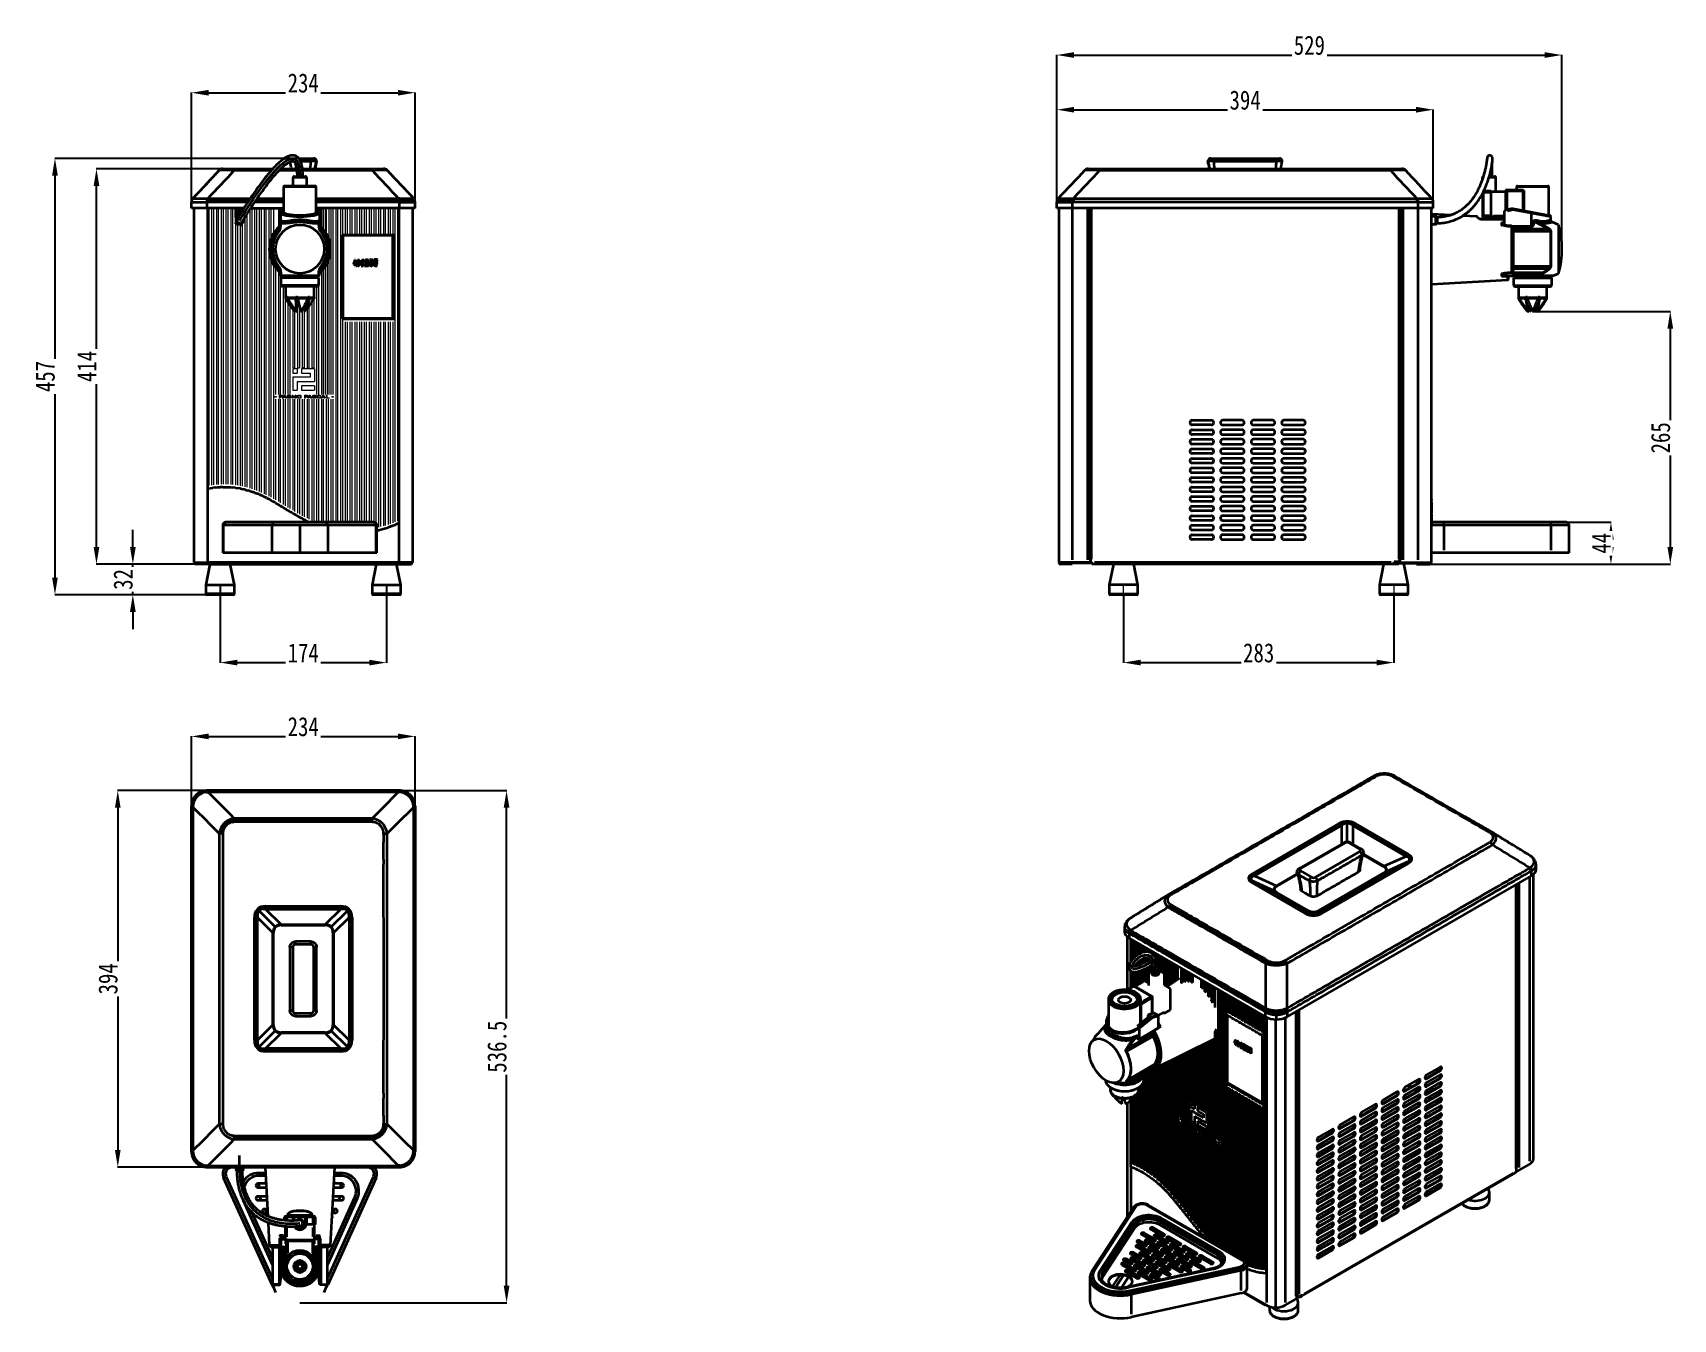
# Model space of a CAD drawing. Header units: millimetres. Extents: x 101 to 1819, y 134 to 1482.
import ezdxf

# ---------------------------------------------------------------- set-up
doc = ezdxf.new("R2010")
doc.units = ezdxf.units.MM
doc.linetypes.add('点画线', pattern=[18, 12, -2, 2, -2])
for name, color, linetype, lineweight in [('1', 7, 'Continuous', 18), ('中心线层', 1, '点画线', 18), ('尺寸线层', 3, 'Continuous', 18)]:
    doc.layers.add(name, color=color, linetype=linetype, lineweight=lineweight)
doc.styles.add('HZ', font='', dxfattribs={"width": 0.8})
doc.styles.get('HZ').set_extended_font_data('宋体')
doc.dimstyles.new('JP20', dxfattribs={"dimtxt": 20, "dimasz": 18, "dimexe": 0.18, "dimexo": 0.0625, "dimgap": 0.09, "dimtad": 1, "dimdec": 1, "dimzin": 12, "dimdsep": 46, "dimtxsty": 'HZ', "dimcen": 0.09, "dimdle": 36, "dimclrd": 136, "dimclre": 4, "dimclrt": 6, "dimadec": 0, "dimazin": 0, "dimtfac": 1, "dimtdec": 1, "dimtmove": 0, "dimatfit": 3, "dimfxl": 1, "dimtolj": 1, "dimarcsym": 0})

# ---------------------------------------------------------------- blocks, each defined once
blk = doc.blocks.new('*X9')
at = {"layer": 'Defpoints', "color": 0}
for p in [(501.1, 1418.8), (266.9, 1298.1), (501.1, 1298.1)]:
    blk.add_point(p, dxfattribs=at)
at = {"layer": '尺寸线层', "color": 4, "linetype": 'Continuous', "lineweight": -2}
for p, q in [((266.9, 1298.2), (266.9, 1419)), ((501.1, 1298.2), (501.1, 1419))]:
    blk.add_line(p, q, dxfattribs=at)
at = {"layer": '尺寸线层', "color": 136, "linetype": 'Continuous', "lineweight": -2}
blk.add_line((284.9, 1418.8), (483.1, 1418.8), dxfattribs=at)
at = {"layer": '尺寸线层', "color": 136}
for points in [[(284.9, 1421.8), (284.9, 1415.8), (266.9, 1418.8)], [(483.1, 1415.8), (483.1, 1421.8), (501.1, 1418.8)]]:
    blk.add_solid(points, dxfattribs=at)
at = {"layer": '尺寸线层', "color": 6, "insert": (384, 1428.9), "char_height": 20, "attachment_point": 5, "style": 'HZ', "bg_fill": 3, "box_fill_scale": 1.1, "bg_fill_color": 256, "bg_fill_true_color": 13158600, "bg_fill_transparency": 0}
blk.add_mtext('\\A1;234', dxfattribs=at)
blk = doc.blocks.new('*X10')
at = {"layer": 'Defpoints', "color": 0}
for p in [(392, 1350.1), (123.9, 893.1), (310.9, 893.1)]:
    blk.add_point(p, dxfattribs=at)
at = {"layer": '尺寸线层', "color": 4, "linetype": 'Continuous', "lineweight": -2}
for p, q in [((391.9, 1350.1), (123.7, 1350.1)), ((310.8, 893.1), (123.7, 893.1))]:
    blk.add_line(p, q, dxfattribs=at)
at = {"layer": '尺寸线层', "color": 136, "linetype": 'Continuous', "lineweight": -2}
blk.add_line((123.9, 1332.1), (123.9, 911.1), dxfattribs=at)
at = {"layer": '尺寸线层', "color": 136}
for points in [[(126.9, 1332.1), (120.9, 1332.1), (123.9, 1350.1)], [(120.9, 911.1), (126.9, 911.1), (123.9, 893.1)]]:
    blk.add_solid(points, dxfattribs=at)
at = {"layer": '尺寸线层', "color": 6, "insert": (113.8, 1121.6), "char_height": 20, "attachment_point": 5, "rotation": 90, "style": 'HZ', "bg_fill": 3, "box_fill_scale": 1.1, "bg_fill_color": 256, "bg_fill_true_color": 13158600, "bg_fill_transparency": 0}
blk.add_mtext('\\A1;457', dxfattribs=at)
blk = doc.blocks.new('*X11')
at = {"layer": 'Defpoints', "color": 0}
for p in [(270.5, 925.1), (282.9, 893.1)]:
    blk.add_point(p, dxfattribs=at)
at = {"layer": '尺寸线层', "color": 136, "linetype": 'Continuous', "lineweight": -2}
for p, q in [((205.5, 943.1), (205.5, 961.1)), ((205.5, 893.1), (205.5, 925.1)), ((205.5, 875.1), (205.5, 857.1))]:
    blk.add_line(p, q, dxfattribs=at)
at = {"layer": '尺寸线层', "color": 4, "linetype": 'Continuous', "lineweight": -2}
for p, q in [((270.4, 925.1), (205.3, 925.1)), ((282.8, 893.1), (205.3, 893.1))]:
    blk.add_line(p, q, dxfattribs=at)
at = {"layer": '尺寸线层', "color": 136}
for points in [[(202.5, 943.1), (208.5, 943.1), (205.5, 925.1)], [(208.5, 875.1), (202.5, 875.1), (205.5, 893.1)]]:
    blk.add_solid(points, dxfattribs=at)
at = {"layer": '尺寸线层', "color": 6, "insert": (195.4, 909.1), "char_height": 20, "attachment_point": 5, "rotation": 90, "style": 'HZ', "bg_fill": 3, "box_fill_scale": 1.1, "bg_fill_color": 256, "bg_fill_true_color": 13158600, "bg_fill_transparency": 0}
blk.add_mtext('\\A1;32', dxfattribs=at)
at = {"layer": 'Defpoints', "color": 0}
blk.add_point((205.5, 925.1), dxfattribs=at)
blk = doc.blocks.new('*X12')
at = {"layer": 'Defpoints', "color": 0}
for p in [(167.4, 1339.2), (299.7, 1339.2), (270.5, 925.1)]:
    blk.add_point(p, dxfattribs=at)
at = {"layer": '尺寸线层', "color": 4, "linetype": 'Continuous', "lineweight": -2}
for p, q in [((299.7, 1339.2), (167.2, 1339.2)), ((270.4, 925.1), (167.2, 925.1))]:
    blk.add_line(p, q, dxfattribs=at)
at = {"layer": '尺寸线层', "color": 136, "linetype": 'Continuous', "lineweight": -2}
blk.add_line((167.4, 943.1), (167.4, 1321.2), dxfattribs=at)
at = {"layer": '尺寸线层', "color": 136}
for points in [[(170.4, 1321.2), (164.4, 1321.2), (167.4, 1339.2)], [(164.4, 943.1), (170.4, 943.1), (167.4, 925.1)]]:
    blk.add_solid(points, dxfattribs=at)
at = {"layer": '尺寸线层', "color": 6, "insert": (157.3, 1132.1), "char_height": 20, "attachment_point": 5, "rotation": 90, "style": 'HZ', "bg_fill": 3, "box_fill_scale": 1.1, "bg_fill_color": 256, "bg_fill_true_color": 13158600, "bg_fill_transparency": 0}
blk.add_mtext('\\A1;414', dxfattribs=at)
blk = doc.blocks.new('*X13')
at = {"layer": 'Defpoints', "color": 0}
for p in [(1702.4, 1458.3), (1173.6, 1298.1), (1702.4, 1258.3)]:
    blk.add_point(p, dxfattribs=at)
at = {"layer": '尺寸线层', "color": 4, "linetype": 'Continuous', "lineweight": -2}
for p, q in [((1173.6, 1298.2), (1173.6, 1458.5)), ((1702.4, 1258.4), (1702.4, 1458.5))]:
    blk.add_line(p, q, dxfattribs=at)
at = {"layer": '尺寸线层', "color": 136, "linetype": 'Continuous', "lineweight": -2}
blk.add_line((1191.6, 1458.3), (1684.4, 1458.3), dxfattribs=at)
at = {"layer": '尺寸线层', "color": 136}
for points in [[(1191.6, 1461.3), (1191.6, 1455.3), (1173.6, 1458.3)], [(1684.4, 1455.3), (1684.4, 1461.3), (1702.4, 1458.3)]]:
    blk.add_solid(points, dxfattribs=at)
at = {"layer": '尺寸线层', "color": 6, "insert": (1438, 1468.4), "char_height": 20, "attachment_point": 5, "style": 'HZ', "bg_fill": 3, "box_fill_scale": 1.1, "bg_fill_color": 256, "bg_fill_true_color": 13158600, "bg_fill_transparency": 0}
blk.add_mtext('\\A1;529', dxfattribs=at)
blk = doc.blocks.new('*X14')
at = {"layer": 'Defpoints', "color": 0}
for p in [(1243.4, 893.1), (1526.4, 893.1), (1526.4, 822)]:
    blk.add_point(p, dxfattribs=at)
at = {"layer": '尺寸线层', "color": 4, "linetype": 'Continuous', "lineweight": -2}
for p, q in [((1243.4, 893), (1243.4, 821.8)), ((1526.4, 893), (1526.4, 821.8))]:
    blk.add_line(p, q, dxfattribs=at)
at = {"layer": '尺寸线层', "color": 136, "linetype": 'Continuous', "lineweight": -2}
blk.add_line((1261.4, 822), (1508.4, 822), dxfattribs=at)
at = {"layer": '尺寸线层', "color": 136}
for points in [[(1261.4, 825), (1261.4, 819), (1243.4, 822)], [(1508.4, 819), (1508.4, 825), (1526.4, 822)]]:
    blk.add_solid(points, dxfattribs=at)
at = {"layer": '尺寸线层', "color": 6, "insert": (1384.9, 832.1), "char_height": 20, "attachment_point": 5, "style": 'HZ', "bg_fill": 3, "box_fill_scale": 1.1, "bg_fill_color": 256, "bg_fill_true_color": 13158600, "bg_fill_transparency": 0}
blk.add_mtext('\\A1;283', dxfattribs=at)
blk = doc.blocks.new('*X15')
at = {"layer": 'Defpoints', "color": 0}
for p in [(296.9, 904.6), (471.1, 904.6), (471.1, 822)]:
    blk.add_point(p, dxfattribs=at)
at = {"layer": '尺寸线层', "color": 4, "linetype": 'Continuous', "lineweight": -2}
for p, q in [((296.9, 904.5), (296.9, 821.8)), ((471.1, 904.5), (471.1, 821.8))]:
    blk.add_line(p, q, dxfattribs=at)
at = {"layer": '尺寸线层', "color": 136, "linetype": 'Continuous', "lineweight": -2}
blk.add_line((314.9, 822), (453.1, 822), dxfattribs=at)
at = {"layer": '尺寸线层', "color": 136}
for points in [[(314.9, 825), (314.9, 819), (296.9, 822)], [(453.1, 819), (453.1, 825), (471.1, 822)]]:
    blk.add_solid(points, dxfattribs=at)
at = {"layer": '尺寸线层', "color": 6, "insert": (384, 832.1), "char_height": 20, "attachment_point": 5, "style": 'HZ', "bg_fill": 3, "box_fill_scale": 1.1, "bg_fill_color": 256, "bg_fill_true_color": 13158600, "bg_fill_transparency": 0}
blk.add_mtext('\\A1;174', dxfattribs=at)
blk = doc.blocks.new('*X16')
at = {"layer": 'Defpoints', "color": 0}
for p in [(1567.8, 1401), (1173.6, 1298.1), (1567.8, 1298.1)]:
    blk.add_point(p, dxfattribs=at)
at = {"layer": '尺寸线层', "color": 4, "linetype": 'Continuous', "lineweight": -2}
for p, q in [((1173.6, 1298.2), (1173.6, 1401.1)), ((1567.8, 1298.2), (1567.8, 1401.1))]:
    blk.add_line(p, q, dxfattribs=at)
at = {"layer": '尺寸线层', "color": 136, "linetype": 'Continuous', "lineweight": -2}
blk.add_line((1191.6, 1401), (1549.8, 1401), dxfattribs=at)
at = {"layer": '尺寸线层', "color": 136}
for points in [[(1191.6, 1404), (1191.6, 1398), (1173.6, 1401)], [(1549.8, 1398), (1549.8, 1404), (1567.8, 1401)]]:
    blk.add_solid(points, dxfattribs=at)
at = {"layer": '尺寸线层', "color": 6, "insert": (1370.7, 1411), "char_height": 20, "attachment_point": 5, "style": 'HZ', "bg_fill": 3, "box_fill_scale": 1.1, "bg_fill_color": 256, "bg_fill_true_color": 13158600, "bg_fill_transparency": 0}
blk.add_mtext('\\A1;394', dxfattribs=at)
blk = doc.blocks.new('*X17')
at = {"layer": 'Defpoints', "color": 0}
for p in [(1672, 1189.8), (1550.3, 925.1), (1816.1, 925.1)]:
    blk.add_point(p, dxfattribs=at)
at = {"layer": '尺寸线层', "color": 4, "linetype": 'Continuous', "lineweight": -2}
for p, q in [((1672.1, 1189.8), (1816.3, 1189.8)), ((1550.3, 925.1), (1816.3, 925.1))]:
    blk.add_line(p, q, dxfattribs=at)
at = {"layer": '尺寸线层', "color": 136, "linetype": 'Continuous', "lineweight": -2}
blk.add_line((1816.1, 1171.8), (1816.1, 943.1), dxfattribs=at)
at = {"layer": '尺寸线层', "color": 136}
for points in [[(1819.1, 1171.8), (1813.1, 1171.8), (1816.1, 1189.8)], [(1813.1, 943.1), (1819.1, 943.1), (1816.1, 925.1)]]:
    blk.add_solid(points, dxfattribs=at)
at = {"layer": '尺寸线层', "color": 6, "insert": (1806, 1057.4), "char_height": 20, "attachment_point": 5, "rotation": 90, "style": 'HZ', "bg_fill": 3, "box_fill_scale": 1.1, "bg_fill_color": 256, "bg_fill_true_color": 13158600, "bg_fill_transparency": 0}
blk.add_mtext('\\A1;265', dxfattribs=at)
blk = doc.blocks.new('*X18')
at = {"layer": 'Defpoints', "color": 0}
for p in [(1707, 968.9), (1550.3, 925.1), (1753.9, 925.1)]:
    blk.add_point(p, dxfattribs=at)
at = {"layer": '尺寸线层', "color": 4, "linetype": 'Continuous', "lineweight": -2}
for p, q in [((1707.1, 968.9), (1754.1, 968.9)), ((1550.3, 925.1), (1754.1, 925.1))]:
    blk.add_line(p, q, dxfattribs=at)
at = {"layer": '尺寸线层', "color": 136, "linetype": 'Continuous', "lineweight": -2}
blk.add_line((1753.9, 950.9), (1753.9, 943.1), dxfattribs=at)
at = {"layer": '尺寸线层', "color": 136}
for points in [[(1756.9, 950.9), (1750.9, 950.9), (1753.9, 968.9)], [(1750.9, 943.1), (1756.9, 943.1), (1753.9, 925.1)]]:
    blk.add_solid(points, dxfattribs=at)
at = {"layer": '尺寸线层', "color": 6, "insert": (1743.8, 947), "char_height": 20, "attachment_point": 5, "rotation": 90, "style": 'HZ', "bg_fill": 3, "box_fill_scale": 1.1, "bg_fill_color": 256, "bg_fill_true_color": 13158600, "bg_fill_transparency": 0}
blk.add_mtext('\\A1;44', dxfattribs=at)
blk = doc.blocks.new('*X19')
at = {"layer": 'Defpoints', "color": 0}
for p in [(501.1, 744.7), (266.9, 670.7), (501.1, 671.8)]:
    blk.add_point(p, dxfattribs=at)
at = {"layer": '尺寸线层', "color": 4, "linetype": 'Continuous', "lineweight": -2}
for p, q in [((266.9, 670.8), (266.9, 744.9)), ((501.1, 671.9), (501.1, 744.9))]:
    blk.add_line(p, q, dxfattribs=at)
at = {"layer": '尺寸线层', "color": 136, "linetype": 'Continuous', "lineweight": -2}
blk.add_line((284.9, 744.7), (483.1, 744.7), dxfattribs=at)
at = {"layer": '尺寸线层', "color": 136}
for points in [[(284.9, 747.7), (284.9, 741.7), (266.9, 744.7)], [(483.1, 741.7), (483.1, 747.7), (501.1, 744.7)]]:
    blk.add_solid(points, dxfattribs=at)
at = {"layer": '尺寸线层', "color": 6, "insert": (384, 754.8), "char_height": 20, "attachment_point": 5, "style": 'HZ', "bg_fill": 3, "box_fill_scale": 1.1, "bg_fill_color": 256, "bg_fill_true_color": 13158600, "bg_fill_transparency": 0}
blk.add_mtext('\\A1;234', dxfattribs=at)
blk = doc.blocks.new('*X20')
at = {"layer": 'Defpoints', "color": 0}
for p in [(284.1, 687.9), (189.7, 293.7), (284.1, 293.7)]:
    blk.add_point(p, dxfattribs=at)
at = {"layer": '尺寸线层', "color": 4, "linetype": 'Continuous', "lineweight": -2}
for p, q in [((284, 687.9), (189.5, 687.9)), ((284, 293.7), (189.5, 293.7))]:
    blk.add_line(p, q, dxfattribs=at)
at = {"layer": '尺寸线层', "color": 136, "linetype": 'Continuous', "lineweight": -2}
blk.add_line((189.7, 669.9), (189.7, 311.7), dxfattribs=at)
at = {"layer": '尺寸线层', "color": 136}
for points in [[(192.7, 669.9), (186.7, 669.9), (189.7, 687.9)], [(186.7, 311.7), (192.7, 311.7), (189.7, 293.7)]]:
    blk.add_solid(points, dxfattribs=at)
at = {"layer": '尺寸线层', "color": 6, "insert": (179.6, 490.8), "char_height": 20, "attachment_point": 5, "rotation": 90, "style": 'HZ', "bg_fill": 3, "box_fill_scale": 1.1, "bg_fill_color": 256, "bg_fill_true_color": 13158600, "bg_fill_transparency": 0}
blk.add_mtext('\\A1;394', dxfattribs=at)
blk = doc.blocks.new('*X21')
at = {"layer": 'Defpoints', "color": 0}
for p in [(483.9, 687.9), (597, 687.9), (380.4, 151.5)]:
    blk.add_point(p, dxfattribs=at)
at = {"layer": '尺寸线层', "color": 4, "linetype": 'Continuous', "lineweight": -2}
for p, q in [((483.9, 687.9), (597.2, 687.9)), ((380.5, 151.5), (597.2, 151.5))]:
    blk.add_line(p, q, dxfattribs=at)
at = {"layer": '尺寸线层', "color": 136, "linetype": 'Continuous', "lineweight": -2}
blk.add_line((597, 169.5), (597, 669.9), dxfattribs=at)
at = {"layer": '尺寸线层', "color": 136}
for points in [[(600, 669.9), (594, 669.9), (597, 687.9)], [(594, 169.5), (600, 169.5), (597, 151.5)]]:
    blk.add_solid(points, dxfattribs=at)
at = {"layer": '尺寸线层', "color": 6, "insert": (587, 419.7), "char_height": 20, "attachment_point": 5, "rotation": 90, "style": 'HZ', "bg_fill": 3, "box_fill_scale": 1.1, "bg_fill_color": 256, "bg_fill_true_color": 13158600, "bg_fill_transparency": 0}
blk.add_mtext('\\A1;536.5', dxfattribs=at)

msp = doc.modelspace()

# ---------------------------------------------------------------- linework, layer by layer
at = {"layer": '1', "color": 0, "linetype": 'Continuous', "lineweight": 35}
for p, q in [((379.28, 1350.1), (394.99, 1350.1)), ((391.99, 1350.1), (391.99, 1347.1)), ((1334.68, 1350.1), (1406.68, 1350.1)), ((1337.68, 1350.1), (1337.68, 1347.1)), ((1403.68, 1350.1), (1403.68, 1347.1)), ((373.49, 1321.1), (373.49, 1330.2)), ((387.49, 1330.2), (373.49, 1330.2)), ((374.49, 1331.2), (386.49, 1331.2)), ((376.49, 1332.2), (376.49, 1331.2)), ((384.49, 1332.2), (376.49, 1332.2)), ((380.49, 1331.2), (380.49, 1332.2)), ((384.49, 1331.2), (384.49, 1332.2)), ((387.49, 1330.2), (387.49, 1321.1)), ((1619.88, 1330.2), (1619.43, 1330.2)), ((1619.43, 1328.73), (1619.43, 1330.2)), ((1633.43, 1330.2), (1626.2, 1330.2)), ((1626.49, 1331.2), (1632.43, 1331.2)), ((1626.77, 1332.2), (1630.43, 1332.2)), ((1630.43, 1331.2), (1630.43, 1332.2)), ((1633.43, 1315.2), (1633.43, 1330.2)), ((282.64, 1308.1), (282.99, 1304.46)), ((284.1, 1304.51), (284.08, 1308.02)), ((363.49, 1320.1), (363.49, 1293.36)), ((397.49, 1320.1), (363.49, 1320.1)), ((396.49, 1321.1), (364.49, 1321.1)), ((397.49, 1293.36), (397.49, 1320.1)), ((485.33, 1308.1), (484.99, 1304.46)), ((1189.33, 1308.1), (1189.68, 1304.46)), ((1190.76, 1308.01), (1190.79, 1304.51)), ((1550.59, 1308.01), (1550.56, 1304.51)), ((1552.02, 1308.1), (1551.68, 1304.46)), ((1619.43, 1313.41), (1619.43, 1289)), ((1627.93, 1314.2), (1619.85, 1314.2)), ((1620.43, 1288), (1620.43, 1315.31)), ((1627.93, 1316.2), (1627.93, 1288)), ((1627.93, 1315.2), (1643.93, 1315.2)), ((1643.93, 1295.85), (1643.93, 1316.1)), ((1643.93, 1316.1), (1662.67, 1316.1)), ((1644.93, 1317.1), (1661.09, 1317.1)), ((1644.93, 1317.1), (1644.93, 1296.07)), ((1654.93, 1320.1), (1654.93, 1317.1)), ((1688.93, 1320.1), (1654.93, 1320.1)), ((1655.93, 1321.1), (1687.93, 1321.1)), ((1662.13, 1295.47), (1662.13, 1316.7)), ((1662.43, 1295.41), (1662.43, 1316.1)), ((1662.67, 1316.1), (1662.67, 1295.37)), ((1688.93, 1290.41), (1688.93, 1320.1)), ((266.89, 1298.09), (266.89, 1304.51)), ((321.9, 1298.09), (266.89, 1298.09)), ((269.69, 926.74), (269.69, 1298.09)), ((282.99, 1304.46), (282.99, 1298.09)), ((312.99, 1298.09), (312.99, 1287.54)), ((314.99, 1298.09), (314.99, 1289.52)), ((317.99, 1298.09), (317.99, 1291.9)), ((319.99, 1298.09), (319.99, 1295.09)), ((329.05, 1298.09), (363.49, 1298.09)), ((361.04, 1293.88), (361.04, 1297.51)), ((363.49, 1297.51), (361.04, 1297.51)), ((363.24, 1297.51), (363.24, 1293.92)), ((363.49, 1293.42), (363.44, 1293.42)), ((501.09, 1298.09), (397.49, 1298.09)), ((397.49, 1297.51), (399.94, 1297.51)), ((397.49, 1293.42), (397.54, 1293.42)), ((397.74, 1297.51), (397.74, 1293.92)), ((399.94, 1293.88), (399.94, 1297.51)), ((484.99, 1298.09), (484.99, 1304.46)), ((498.29, 1298.09), (498.29, 926.74)), ((1173.58, 1298.09), (1173.58, 1304.51)), ((1567.78, 1298.09), (1173.58, 1298.09)), ((1189.68, 1304.46), (1189.68, 1298.09)), ((1189.68, 1298.09), (1189.68, 929.74)), ((1205.48, 1298.09), (1205.48, 929.74)), ((1208.19, 1298.09), (1208.19, 929.74)), ((1208.31, 1298.09), (1208.31, 926.74)), ((1208.65, 1298.09), (1208.65, 927.41)), ((1209.65, 930.41), (1209.65, 1298.09)), ((1531.7, 1298.09), (1531.7, 930.41)), ((1532.7, 927.41), (1532.7, 1298.09)), ((1533.04, 926.74), (1533.04, 1298.09)), ((1533.16, 1298.09), (1533.16, 929.74)), ((1535.87, 1298.09), (1535.87, 929.74)), ((1551.67, 1298.09), (1551.67, 929.74)), ((1551.68, 1304.46), (1551.68, 1298.09)), ((1565.67, 1298.09), (1565.67, 926.74)), ((1565.81, 1004.23), (1565.81, 1298.09)), ((1586.19, 1290.62), (1565.81, 1291.72)), ((1570.34, 1289.12), (1565.81, 1289.12)), ((1570.34, 1281.12), (1570.34, 1289.12)), ((1613.43, 1289.15), (1598.71, 1289.95)), ((1627.93, 1290), (1619.43, 1290)), ((1642.56, 1289), (1627.93, 1289)), ((1630.93, 1290), (1640.93, 1290)), ((1642.56, 1279.76), (1642.56, 1294.74)), ((1651.31, 1297.51), (1643.34, 1295.72)), ((1645.49, 1295.18), (1651.32, 1296.49)), ((1651.32, 1296.49), (1651.31, 1297.51)), ((1651.31, 1297.51), (1690, 1290.21)), ((1651.32, 1296.49), (1670.36, 1292.9)), ((1670.55, 1293.88), (1670.36, 1292.9)), ((1670.36, 1292.9), (1690.81, 1289.23)), ((1670.36, 1292.9), (1670.36, 1278.58)), ((1690.81, 1285.93), (1690.81, 1289.23)), ((360.15, 1284.42), (360.97, 1283.59)), ((400.82, 1284.42), (400, 1283.59)), ((1565.81, 1281.12), (1570.34, 1281.12)), ((1571.34, 1282.12), (1571.34, 1286.65)), ((1571.84, 1286.65), (1571.84, 1282.12)), ((1627.93, 1288), (1620.43, 1288)), ((1639.42, 1282.97), (1639.42, 1279.86)), ((1670.36, 1278.74), (1645.6, 1278.74)), ((1649.61, 1279.13), (1649.61, 1230.33)), ((1649.82, 1279.08), (1649.82, 1230.4)), ((1649.96, 1230.51), (1649.96, 1279)), ((1670.36, 1278.89), (1650.03, 1278.89)), ((1650.21, 1278.58), (1670.36, 1278.58)), ((1651.56, 1276.13), (1651.56, 1232.89)), ((1688.48, 1275.93), (1651.56, 1275.93)), ((1690.35, 1274.65), (1651.56, 1274.65)), ((1651.56, 1273.8), (1688.48, 1273.8)), ((1672.6, 1284.23), (1675.44, 1283.89)), ((1688.48, 1273.8), (1688.48, 1275.93)), ((1690.35, 1274.65), (1690.39, 1274.67)), ((1690.81, 1274.12), (1690.81, 1236.97)), ((1690.9, 1236.98), (1690.9, 1274.51)), ((1690.99, 1236.99), (1690.99, 1274.87)), ((1699.06, 1280.6), (1692.7, 1283.14)), ((1699.06, 1280.6), (1699.06, 1229.6)), ((425.18, 1181.9), (425.18, 1269.9)), ((425.18, 1269.9), (479.18, 1269.9)), ((477.69, 1269.4), (425.39, 1269.4)), ((425.39, 1269.4), (425.39, 1182.6)), ((477.69, 1182.6), (477.69, 1269.4)), ((479.18, 1181.9), (479.18, 1269.9)), ((438.07, 1243.67), (436.51, 1239.78)), ((436.51, 1239.78), (436.51, 1239.11)), ((436.51, 1239.11), (437.99, 1239.11)), ((436.92, 1239.78), (437.99, 1242.49)), ((437.99, 1239.78), (436.92, 1239.78)), ((437.99, 1242.49), (437.99, 1239.78)), ((437.99, 1239.11), (437.99, 1237.67)), ((437.99, 1237.67), (438.41, 1237.67)), ((438.41, 1243.67), (438.07, 1243.67)), ((438.41, 1239.78), (438.41, 1243.67)), ((438.87, 1239.78), (438.41, 1239.78)), ((438.41, 1239.11), (438.87, 1239.11)), ((438.41, 1237.67), (438.41, 1239.11)), ((438.87, 1239.11), (438.87, 1239.78)), ((439.54, 1238.51), (439.54, 1237.67)), ((440.02, 1238.51), (439.54, 1238.51)), ((439.54, 1237.67), (440.02, 1237.67)), ((440.02, 1237.67), (440.02, 1238.51)), ((443.35, 1242.16), (443.52, 1241.86)), ((445.98, 1242.16), (443.35, 1242.16)), ((444.21, 1241.34), (444.17, 1241.24)), ((445.12, 1237.8), (445.12, 1237.64)), ((446.45, 1244.12), (445.96, 1244.51)), ((446.26, 1243.86), (446.45, 1244.12)), ((446.26, 1242.16), (446.26, 1243.86)), ((446.93, 1242.16), (446.26, 1242.16)), ((446.26, 1241.96), (447.61, 1241.96)), ((446.26, 1237.7), (446.26, 1241.96)), ((447.21, 1242.65), (446.93, 1242.16)), ((447.61, 1241.96), (447.21, 1242.65)), ((448.17, 1237.74), (448.33, 1237.44)), ((449.62, 1237.74), (448.17, 1237.74)), ((448.45, 1240.29), (448.41, 1240.19)), ((449.27, 1243.96), (448.99, 1244.25)), ((448.99, 1240.78), (449.27, 1240.98)), ((451.23, 1243.96), (449.27, 1243.96)), ((449.27, 1243.76), (451.26, 1243.76)), ((449.27, 1242.65), (449.27, 1243.76)), ((451.26, 1242.65), (449.27, 1242.65)), ((449.27, 1242.45), (451.26, 1242.45)), ((449.27, 1241.44), (449.27, 1242.45)), ((451.26, 1241.44), (449.27, 1241.44)), ((449.27, 1241.24), (451.26, 1241.24)), ((449.27, 1240.98), (449.27, 1241.24)), ((450.05, 1240.49), (449.6, 1240.88)), ((449.88, 1240.29), (450.05, 1240.49)), ((449.88, 1237.74), (449.88, 1240.29)), ((450.57, 1237.74), (449.88, 1237.74)), ((450.57, 1240.85), (450.57, 1237.74)), ((451, 1240.45), (450.57, 1240.85)), ((450.84, 1240.22), (451, 1240.45)), ((450.84, 1238.23), (450.84, 1240.22)), ((450.84, 1237.74), (450.84, 1238)), ((451.66, 1237.74), (450.84, 1237.74)), ((451.4, 1244.28), (451.23, 1243.96)), ((451.26, 1243.76), (451.26, 1242.65)), ((451.26, 1242.45), (451.26, 1241.44)), ((451.26, 1241.24), (451.26, 1240.85)), ((451.26, 1240.85), (451.54, 1241.07)), ((451.69, 1243.86), (451.4, 1244.28)), ((451.53, 1243.66), (451.69, 1243.86)), ((451.94, 1238.23), (451.66, 1237.74)), ((452.14, 1240), (451.79, 1240.55)), ((452.33, 1237.54), (451.94, 1238.23)), ((452.85, 1237.74), (452.91, 1237.64)), ((452.87, 1241.66), (453.04, 1241.37)), ((456.57, 1241.66), (452.87, 1241.66)), ((453.45, 1243.79), (453.62, 1243.5)), ((456.08, 1243.79), (453.45, 1243.79)), ((454.46, 1240.32), (454.05, 1240.81)), ((454.05, 1237.87), (454.05, 1237.74)), ((454.27, 1240.19), (454.46, 1240.32)), ((455.19, 1241.47), (457.22, 1241.47)), ((455.19, 1237.87), (455.19, 1241.47)), ((455.69, 1240.62), (455.63, 1240.52)), ((456.36, 1244.28), (456.08, 1243.79)), ((456.74, 1243.6), (456.36, 1244.28)), ((456.85, 1242.16), (456.57, 1241.66)), ((457.22, 1241.47), (456.85, 1242.16)), ((458.55, 1243.99), (458.27, 1244.28)), ((458.51, 1239.54), (458.68, 1239.24)), ((459.48, 1239.54), (458.51, 1239.54)), ((461.25, 1243.99), (458.55, 1243.99)), ((458.55, 1242.84), (458.55, 1243.79)), ((458.55, 1243.79), (461.27, 1243.79)), ((461.27, 1242.84), (458.55, 1242.84)), ((458.55, 1242.65), (461.27, 1242.65)), ((458.75, 1241.11), (458.92, 1240.81)), ((460.39, 1241.11), (458.75, 1241.11)), ((459.33, 1242.42), (459.29, 1242.32)), ((459.48, 1240.91), (459.48, 1239.54)), ((459.72, 1240.91), (460.56, 1240.91)), ((459.72, 1239.54), (459.72, 1240.91)), ((460.56, 1239.54), (459.72, 1239.54)), ((459.72, 1239.34), (460.56, 1239.34)), ((461.1, 1241.11), (460.49, 1241.11)), ((460.56, 1240.91), (460.56, 1239.54)), ((461.07, 1242.06), (460.71, 1242.48)), ((460.8, 1240.91), (461.66, 1240.91)), ((460.8, 1239.54), (460.8, 1240.91)), ((461.27, 1239.54), (460.8, 1239.54)), ((460.8, 1239.34), (461.87, 1239.34)), ((461.33, 1241.5), (461.1, 1241.11)), ((461.38, 1244.28), (461.25, 1243.99)), ((461.27, 1243.79), (461.27, 1242.84)), ((461.27, 1242.65), (461.27, 1242.32)), ((461.27, 1242.32), (461.55, 1242.52)), ((461.51, 1239.96), (461.27, 1239.54)), ((461.66, 1240.91), (461.33, 1241.5)), ((461.66, 1243.89), (461.38, 1244.28)), ((461.87, 1239.34), (461.51, 1239.96)), ((461.53, 1243.73), (461.66, 1243.89)), ((358.15, 1236.97), (358.18, 1236.99)), ((360.39, 1230.67), (360.39, 1227.6)), ((361.49, 1225.8), (360.49, 1224.8)), ((360.49, 1224.8), (360.49, 1216.8)), ((400.49, 1224.8), (360.49, 1224.8)), ((399.49, 1225.8), (361.49, 1225.8)), ((364.59, 1227.1), (364.59, 1225.8)), ((396.39, 1225.8), (396.39, 1227.1)), ((400.49, 1224.8), (399.49, 1225.8)), ((400.49, 1216.8), (400.49, 1224.8)), ((400.59, 1230.67), (400.59, 1227.6)), ((402.82, 1236.97), (402.8, 1236.99)), ((457.65, 1237.18), (457.71, 1237.11)), ((458.49, 1236.98), (458.53, 1236.85)), ((460.54, 1236.88), (460.82, 1237.11)), ((1565.81, 1218.47), (1646.02, 1222.8)), ((1639.42, 1229.62), (1639.42, 1226.54)), ((1642.56, 1227.1), (1642.56, 1229.8)), ((1642.56, 1227.1), (1677.04, 1227.1)), ((1646.02, 1226.95), (1646.02, 1227.1)), ((1646.02, 1222.8), (1646.02, 1226.95)), ((1646.5, 1223.3), (1646.5, 1227.1)), ((1649.61, 1230.29), (1649.61, 1230.33)), ((1649.97, 1230.5), (1649.96, 1230.51)), ((1650.06, 1230.67), (1683.17, 1230.67)), ((1650.25, 1227.6), (1650.14, 1227.2)), ((1650.25, 1227.1), (1650.25, 1227.6)), ((1677.04, 1227.6), (1650.25, 1227.6)), ((1689.36, 1234.52), (1651.29, 1234.52)), ((1690.81, 1236.97), (1651.56, 1236.97)), ((1652.93, 1225.8), (1651.93, 1224.8)), ((1651.93, 1224.8), (1651.93, 1216.8)), ((1651.93, 1224.8), (1691.93, 1224.8)), ((1652.93, 1225.8), (1690.93, 1225.8)), ((1656.03, 1227.1), (1656.03, 1225.8)), ((1677.04, 1227.1), (1677.04, 1227.6)), ((1677.23, 1227.22), (1677.04, 1227.6)), ((1683.17, 1230.67), (1683.36, 1230.31)), ((1687.83, 1225.8), (1687.83, 1227.1)), ((1691.93, 1224.8), (1690.93, 1225.8)), ((1691.93, 1216.8), (1691.93, 1224.8)), ((1692.9, 1227.13), (1699.06, 1229.6)), ((360.49, 1216.8), (361.49, 1215.8)), ((400.49, 1216.8), (360.49, 1216.8)), ((399.49, 1215.8), (361.49, 1215.8)), ((365.49, 1215.8), (365.49, 1204.33)), ((365.49, 1204.33), (366.59, 1204.33)), ((366.65, 1203.8), (365.58, 1203.8)), ((365.76, 1203.33), (366.82, 1203.33)), ((367.41, 1204.3), (366.59, 1204.3)), ((366.79, 1204.8), (367.17, 1204.8)), ((367.41, 1204.33), (376.24, 1204.33)), ((376.24, 1203.8), (367.48, 1203.8)), ((376.26, 1203.33), (367.67, 1203.33)), ((376.33, 1204.3), (376.24, 1204.3)), ((376.73, 1204.8), (377.58, 1204.8)), ((378.08, 1204.33), (389.08, 1204.33)), ((378.1, 1203.8), (389.03, 1203.8)), ((388.89, 1203.33), (378.17, 1203.33)), ((389.49, 1204.8), (390.18, 1204.8)), ((389.99, 1204.36), (389.99, 1203.92)), ((390.56, 1204.3), (390.04, 1204.3)), ((395.19, 1203.33), (390.42, 1203.33)), ((395.38, 1203.8), (390.52, 1203.8)), ((390.56, 1204.33), (395.46, 1204.33)), ((395.49, 1204.8), (395.48, 1204.8)), ((395.49, 1204.8), (395.49, 1215.8)), ((399.49, 1215.8), (400.49, 1216.8)), ((1651.93, 1216.8), (1652.93, 1215.8)), ((1651.93, 1216.8), (1691.93, 1216.8)), ((1652.93, 1215.8), (1690.93, 1215.8)), ((1656.93, 1215.8), (1656.93, 1204.33)), ((1657.12, 1204.33), (1656.93, 1204.33)), ((1657.19, 1203.8), (1657.02, 1203.8)), ((1657.54, 1204.3), (1657.12, 1204.3)), ((1657.19, 1203.33), (1657.38, 1203.33)), ((1657.21, 1204.8), (1657.41, 1204.8)), ((1657.54, 1204.33), (1664.58, 1204.33)), ((1664.6, 1203.8), (1657.62, 1203.8)), ((1664.66, 1203.33), (1658.37, 1203.33)), ((1664.9, 1204.3), (1664.58, 1204.3)), ((1666.24, 1204.33), (1664.82, 1204.33)), ((1664.82, 1203.83), (1666.31, 1203.83)), ((1666.29, 1204.06), (1664.91, 1204.06)), ((1665.03, 1204.8), (1665.81, 1204.8)), ((1666.28, 1204.33), (1677.57, 1204.33)), ((1677.53, 1203.8), (1666.32, 1203.8)), ((1677.42, 1203.33), (1666.43, 1203.33)), ((1678.94, 1204.06), (1677.56, 1204.06)), ((1677.57, 1203.83), (1678.99, 1203.83)), ((1679.07, 1204.33), (1677.58, 1204.33)), ((1678.04, 1204.8), (1678.83, 1204.8)), ((1679.27, 1204.3), (1678.96, 1204.3)), ((1686.04, 1203.33), (1679.19, 1203.33)), ((1686.24, 1203.8), (1679.25, 1203.8)), ((1679.27, 1204.33), (1685.78, 1204.33)), ((1686.73, 1204.3), (1686.31, 1204.3)), ((1686.45, 1204.8), (1686.64, 1204.8)), ((1686.47, 1203.33), (1686.66, 1203.33)), ((1686.83, 1203.8), (1686.66, 1203.8)), ((1686.93, 1204.33), (1686.73, 1204.33)), ((1686.93, 1204.33), (1686.93, 1215.8)), ((1690.93, 1215.8), (1691.93, 1216.8)), ((369.99, 1199.64), (369.99, 1199.33)), ((372.99, 1194.9), (372.99, 1194.45)), ((374.99, 1192.34), (374.99, 1191.45)), ((374.99, 1189.8), (375.16, 1189.8)), ((375.16, 1189.8), (375.16, 1191.19)), ((376.97, 1189.8), (377.17, 1189.8)), ((377.17, 1191.19), (377.17, 1189.8)), ((381.82, 1189.8), (381.6, 1189.8)), ((385.29, 1191.19), (385.29, 1189.8)), ((385.49, 1189.8), (385.29, 1189.8)), ((387.99, 1201.41), (387.99, 1197.97)), ((1666.54, 1189.8), (1666.73, 1189.8)), ((1666.73, 1190.72), (1666.73, 1189.8)), ((1667.56, 1189.8), (1667.76, 1189.8)), ((1667.76, 1191.19), (1667.76, 1189.8)), ((1669.64, 1189.8), (1669.44, 1189.8)), ((1669.61, 1189.8), (1669.61, 1191.19)), ((1672.04, 1189.8), (1671.81, 1189.8)), ((1674.41, 1189.8), (1674.21, 1189.8)), ((1674.24, 1191.19), (1674.24, 1189.8)), ((1676.09, 1191.19), (1676.09, 1189.8)), ((1676.3, 1189.8), (1676.09, 1189.8)), ((1677.12, 1189.8), (1677.12, 1190.73)), ((1677.12, 1189.8), (1677.31, 1189.8)), ((425.18, 1181.9), (479.18, 1181.9)), ((425.39, 1182.6), (477.69, 1182.6)), ((1315.37, 1075.84), (1335.37, 1075.84)), ((1335.37, 1070.84), (1315.37, 1070.84)), ((1315.37, 1065.84), (1335.37, 1065.84)), ((1367.37, 1075.84), (1347.37, 1075.84)), ((1347.37, 1070.84), (1367.37, 1070.84)), ((1367.37, 1065.84), (1347.37, 1065.84)), ((1399.37, 1075.84), (1379.37, 1075.84)), ((1379.37, 1070.84), (1399.37, 1070.84)), ((1399.37, 1065.84), (1379.37, 1065.84)), ((1431.37, 1075.84), (1411.37, 1075.84)), ((1411.37, 1070.84), (1431.37, 1070.84)), ((1431.37, 1065.84), (1411.37, 1065.84)), ((1335.37, 1060.84), (1315.37, 1060.84)), ((1315.37, 1055.84), (1335.37, 1055.84)), ((1335.37, 1050.84), (1315.37, 1050.84)), ((1347.37, 1060.84), (1367.37, 1060.84)), ((1367.37, 1055.84), (1347.37, 1055.84)), ((1347.37, 1050.84), (1367.37, 1050.84)), ((1379.37, 1060.84), (1399.37, 1060.84)), ((1399.37, 1055.84), (1379.37, 1055.84)), ((1379.37, 1050.84), (1399.37, 1050.84)), ((1411.37, 1060.84), (1431.37, 1060.84)), ((1431.37, 1055.84), (1411.37, 1055.84)), ((1411.37, 1050.84), (1431.37, 1050.84)), ((1315.37, 1045.84), (1335.37, 1045.84)), ((1335.37, 1040.84), (1315.37, 1040.84)), ((1315.37, 1035.84), (1335.37, 1035.84)), ((1367.37, 1045.84), (1347.37, 1045.84)), ((1347.37, 1040.84), (1367.37, 1040.84)), ((1367.37, 1035.84), (1347.37, 1035.84)), ((1399.37, 1045.84), (1379.37, 1045.84)), ((1379.37, 1040.84), (1399.37, 1040.84)), ((1399.37, 1035.84), (1379.37, 1035.84)), ((1431.37, 1045.84), (1411.37, 1045.84)), ((1411.37, 1040.84), (1431.37, 1040.84)), ((1431.37, 1035.84), (1411.37, 1035.84)), ((1335.37, 1030.84), (1315.37, 1030.84)), ((1315.37, 1025.84), (1335.37, 1025.84)), ((1335.37, 1020.84), (1315.37, 1020.84)), ((1315.37, 1015.84), (1335.37, 1015.84)), ((1347.37, 1030.84), (1367.37, 1030.84)), ((1367.37, 1025.84), (1347.37, 1025.84)), ((1347.37, 1020.84), (1367.37, 1020.84)), ((1367.37, 1015.84), (1347.37, 1015.84)), ((1379.37, 1030.84), (1399.37, 1030.84)), ((1399.37, 1025.84), (1379.37, 1025.84)), ((1379.37, 1020.84), (1399.37, 1020.84)), ((1399.37, 1015.84), (1379.37, 1015.84)), ((1411.37, 1030.84), (1431.37, 1030.84)), ((1431.37, 1025.84), (1411.37, 1025.84)), ((1411.37, 1020.84), (1431.37, 1020.84)), ((1431.37, 1015.84), (1411.37, 1015.84)), ((283.69, 1004.23), (286.76, 1004.74)), ((286.76, 1004.74), (289.36, 1005.11)), ((291.97, 1005.4), (289.36, 1005.11)), ((291.97, 1005.4), (294.59, 1005.62)), ((294.59, 1005.62), (297.22, 1005.76)), ((299.85, 1005.83), (297.22, 1005.76)), ((299.85, 1005.83), (302.48, 1005.82)), ((302.48, 1005.82), (305.12, 1005.73)), ((305.12, 1005.73), (307.75, 1005.56)), ((307.75, 1005.56), (310.38, 1005.32)), ((313, 1005.01), (310.38, 1005.32)), ((313, 1005.01), (315.62, 1004.62)), ((318.22, 1004.16), (315.62, 1004.62)), ((318.22, 1004.16), (320.8, 1003.62)), ((323.37, 1003.01), (320.8, 1003.62)), ((323.37, 1003.01), (325.92, 1002.33)), ((328.44, 1001.58), (325.92, 1002.33)), ((328.44, 1001.58), (330.94, 1000.77)), ((333.41, 999.88), (330.94, 1000.77)), ((333.41, 999.88), (335.85, 998.93)), ((338.27, 997.91), (335.85, 998.93)), ((338.27, 997.91), (340.66, 996.84)), ((340.66, 996.84), (343.02, 995.72)), ((1335.37, 1010.84), (1315.37, 1010.84)), ((1315.37, 1005.84), (1335.37, 1005.84)), ((1335.37, 1000.84), (1315.37, 1000.84)), ((1347.37, 1010.84), (1367.37, 1010.84)), ((1367.37, 1005.84), (1347.37, 1005.84)), ((1347.37, 1000.84), (1367.37, 1000.84)), ((1379.37, 1010.84), (1399.37, 1010.84)), ((1399.37, 1005.84), (1379.37, 1005.84)), ((1379.37, 1000.84), (1399.37, 1000.84)), ((1411.37, 1010.84), (1431.37, 1010.84)), ((1431.37, 1005.84), (1411.37, 1005.84)), ((1411.37, 1000.84), (1431.37, 1000.84)), ((1565.81, 1004.23), (1565.67, 1004.23)), ((1565.67, 1004.16), (1565.81, 1004.16)), ((1565.67, 1003.62), (1565.81, 1003.62)), ((1565.67, 1003.01), (1565.81, 1003.01)), ((1565.67, 1002.33), (1565.81, 1002.33)), ((1565.67, 1001.58), (1565.81, 1001.58)), ((1565.67, 1000.77), (1565.81, 1000.77)), ((1565.67, 999.88), (1565.81, 999.88)), ((1565.67, 998.93), (1565.81, 998.93)), ((1565.67, 997.91), (1565.81, 997.91)), ((1565.67, 996.84), (1565.81, 996.84)), ((1565.81, 1005.82), (1565.81, 1005.82)), ((1565.81, 1005.73), (1565.81, 1005.56)), ((1565.81, 1005.73), (1565.81, 1005.73)), ((1565.81, 1005.56), (1565.81, 1005.56)), ((1565.81, 1005.32), (1565.81, 1005.32)), ((1565.81, 1004.62), (1565.81, 1004.62)), ((1565.81, 1004.23), (1565.81, 1004.2)), ((1565.81, 1003.79), (1565.81, 1004.2)), ((1565.81, 1003.1), (1565.81, 1003.79)), ((1565.81, 1002.58), (1565.81, 1003.1)), ((1565.81, 1001.72), (1565.81, 1002.58)), ((1565.81, 1001.08), (1565.81, 1001.72)), ((1565.81, 1000.03), (1565.81, 1001.08)), ((1565.81, 999.26), (1565.81, 1000.03)), ((1565.81, 998.03), (1565.81, 999.26)), ((1565.81, 997.14), (1565.81, 998.03)), ((1565.81, 995.74), (1565.81, 997.14)), ((345.37, 994.56), (343.02, 995.72)), ((345.37, 994.56), (347.7, 993.35)), ((347.7, 993.35), (350.01, 992.1)), ((350.01, 992.1), (352.31, 990.82)), ((354.6, 989.52), (352.31, 990.82)), ((1315.37, 995.84), (1335.37, 995.84)), ((1335.37, 990.84), (1315.37, 990.84)), ((1315.37, 985.84), (1335.37, 985.84)), ((1335.37, 980.84), (1315.37, 980.84)), ((1367.37, 995.84), (1347.37, 995.84)), ((1347.37, 990.84), (1367.37, 990.84)), ((1367.37, 985.84), (1347.37, 985.84)), ((1347.37, 980.84), (1367.37, 980.84)), ((1399.37, 995.84), (1379.37, 995.84)), ((1379.37, 990.84), (1399.37, 990.84)), ((1399.37, 985.84), (1379.37, 985.84)), ((1379.37, 980.84), (1399.37, 980.84)), ((1431.37, 995.84), (1411.37, 995.84)), ((1411.37, 990.84), (1431.37, 990.84)), ((1431.37, 985.84), (1411.37, 985.84)), ((1411.37, 980.84), (1431.37, 980.84)), ((1565.67, 995.72), (1565.81, 995.72)), ((1565.67, 994.56), (1565.81, 994.56)), ((1565.67, 993.35), (1565.81, 993.35)), ((1565.67, 992.1), (1565.81, 992.1)), ((1565.67, 990.82), (1565.81, 990.82)), ((1565.67, 989.52), (1565.81, 989.52)), ((1565.81, 994.75), (1565.81, 995.74)), ((1565.81, 993.19), (1565.81, 994.75)), ((1565.81, 993.19), (1565.81, 992.12)), ((1565.81, 990.44), (1565.81, 992.12)), ((1565.81, 990.44), (1565.81, 989.52)), ((1565.81, 989.03), (1565.81, 987.54)), ((1565.81, 987.54), (1565.81, 986.35)), ((1565.81, 986.35), (1565.81, 984.54)), ((1565.81, 984.54), (1565.81, 983.33)), ((1565.81, 983.33), (1565.81, 981.52)), ((1565.81, 981.52), (1565.81, 980.32)), ((1565.81, 980.32), (1565.81, 978.53)), ((299.67, 965.91), (299.67, 936.91)), ((461.22, 965.91), (299.67, 965.91)), ((300.56, 936.91), (300.56, 965.91)), ((351.29, 936.91), (351.29, 965.91)), ((380.44, 965.91), (380.44, 936.91)), ((388.79, 969.72), (390.34, 968.91)), ((409.6, 965.91), (409.6, 936.91)), ((460.33, 936.91), (460.33, 965.91)), ((461.22, 936.91), (461.22, 965.91)), ((467.85, 962.11), (470.38, 962.85)), ((470.38, 962.85), (472.89, 963.65)), ((475.38, 964.5), (472.89, 963.65)), ((475.38, 964.5), (477.85, 965.41)), ((477.85, 965.41), (480.3, 966.38)), ((484.29, 968.05), (480.3, 966.38)), ((1315.37, 975.84), (1335.37, 975.84)), ((1335.37, 970.84), (1315.37, 970.84)), ((1315.37, 965.84), (1335.37, 965.84)), ((1367.37, 975.84), (1347.37, 975.84)), ((1347.37, 970.84), (1367.37, 970.84)), ((1367.37, 965.84), (1347.37, 965.84)), ((1399.37, 975.84), (1379.37, 975.84)), ((1379.37, 970.84), (1399.37, 970.84)), ((1399.37, 965.84), (1379.37, 965.84)), ((1431.37, 975.84), (1411.37, 975.84)), ((1411.37, 970.84), (1431.37, 970.84)), ((1431.37, 965.84), (1411.37, 965.84)), ((1565.67, 977.38), (1565.81, 977.38)), ((1565.67, 969.72), (1565.81, 969.72)), ((1565.67, 968.49), (1565.81, 968.49)), ((1710.01, 965.91), (1565.67, 965.91)), ((1565.81, 977.37), (1565.81, 978.53)), ((1565.81, 977.37), (1565.81, 975.65)), ((1565.81, 975.65), (1565.81, 974.54)), ((1565.81, 974.54), (1565.81, 972.87)), ((1565.81, 972.87), (1565.81, 971.77)), ((1565.81, 971.77), (1565.81, 970.14)), ((1565.81, 969.09), (1565.81, 970.14)), ((1565.81, 967.98), (1565.81, 969.09)), ((1579.1, 939.91), (1579.1, 965.91)), ((1691.2, 939.91), (1691.2, 965.91)), ((1710.01, 936.91), (1710.01, 965.91)), ((461.22, 960.48), (462.75, 960.81)), ((462.75, 960.81), (465.31, 961.43)), ((465.31, 961.43), (467.85, 962.11)), ((1335.37, 960.84), (1315.37, 960.84)), ((1315.37, 955.84), (1335.37, 955.84)), ((1335.37, 950.84), (1315.37, 950.84)), ((1347.37, 960.84), (1367.37, 960.84)), ((1367.37, 955.84), (1347.37, 955.84)), ((1347.37, 950.84), (1367.37, 950.84)), ((1379.37, 960.84), (1399.37, 960.84)), ((1399.37, 955.84), (1379.37, 955.84)), ((1379.37, 950.84), (1399.37, 950.84)), ((1411.37, 960.84), (1431.37, 960.84)), ((1431.37, 955.84), (1411.37, 955.84)), ((1411.37, 950.84), (1431.37, 950.84)), ((461.22, 936.91), (299.67, 936.91)), ((1710.01, 936.91), (1565.67, 936.91)), ((269.69, 926.74), (285.41, 926.74)), ((270.45, 926.1), (270.45, 925.1)), ((270.45, 926.1), (285.51, 926.1)), ((285.89, 925.1), (270.45, 925.1)), ((273.99, 926.1), (273.99, 926.74)), ((274.53, 926.74), (274.53, 926.1)), ((280.18, 926.1), (280.18, 926.74)), ((286.18, 925.19), (281.86, 903.6)), ((282.94, 926.1), (282.94, 925.1)), ((283.33, 926.1), (283.33, 926.74)), ((283.98, 926.1), (283.98, 925.1)), ((284.7, 926.1), (284.7, 925.1)), ((285.89, 925.1), (285.89, 925.41)), ((286.57, 925.1), (481.04, 925.1)), ((498.29, 926.74), (287.19, 926.74)), ((311.86, 903.6), (307.56, 925.1)), ((460.42, 925.1), (456.12, 903.6)), ((486.12, 903.6), (481.75, 925.45)), ((482.08, 926.06), (482.08, 925.1)), ((482.08, 925.1), (497.52, 925.1)), ((482.09, 926.1), (497.52, 926.1)), ((483.28, 926.1), (483.28, 925.1)), ((483.99, 926.1), (483.99, 925.1)), ((484.64, 926.1), (484.64, 926.74)), ((485.04, 926.1), (485.04, 925.1)), ((487.79, 926.74), (487.79, 926.1)), ((493.44, 926.1), (493.44, 926.74)), ((493.99, 926.1), (493.99, 926.74)), ((497.52, 926.1), (497.52, 925.1)), ((1210.02, 926.74), (1175.68, 926.74)), ((1210.02, 926.1), (1177.38, 926.1)), ((1189.58, 925.1), (1177.38, 925.1)), ((1182.68, 926.74), (1182.68, 926.1)), ((1184.65, 926.74), (1184.65, 926.1)), ((1186.69, 926.1), (1186.69, 925.1)), ((1187.68, 926.1), (1187.68, 925.1)), ((1189.58, 925.1), (1189.58, 926.1)), ((1194.35, 926.1), (1194.35, 926.74)), ((1195.29, 926.74), (1195.29, 926.1)), ((1196.37, 926.74), (1196.37, 926.1)), ((1197.29, 926.1), (1197.29, 926.74)), ((1208.65, 927.41), (1210.02, 927.41)), ((1210.02, 925.1), (1210.02, 927.41)), ((1531.36, 925.1), (1210.02, 925.1)), ((1213.02, 927.1), (1523.83, 927.1)), ((1232.68, 925.1), (1228.38, 903.6)), ((1258.38, 903.6), (1254.08, 925.1)), ((1515.71, 925.1), (1511.41, 903.6)), ((1526.83, 925.1), (1526.83, 927.41)), ((1532.7, 927.41), (1526.83, 927.41)), ((1526.83, 926.1), (1563.97, 926.1)), ((1526.85, 926.1), (1526.85, 925.1)), ((1527.92, 927.41), (1527.92, 926.74)), ((1527.92, 926.74), (1565.67, 926.74)), ((1531.36, 925.1), (1531.36, 926.1)), ((1541.41, 903.6), (1536.91, 926.1)), ((1546.06, 926.74), (1546.06, 926.1)), ((1546.98, 926.1), (1546.98, 926.74)), ((1548.06, 926.74), (1548.06, 926.1)), ((1549, 926.74), (1549, 926.1)), ((1550.27, 926.1), (1550.27, 925.1)), ((1550.27, 925.1), (1563.97, 925.1)), ((1553.67, 926.1), (1553.67, 925.1)), ((1556.6, 926.1), (1556.6, 925.1)), ((1558.7, 926.1), (1558.7, 926.74)), ((1560.68, 926.74), (1560.68, 926.1)), ((281.86, 903.6), (281.86, 894.1)), ((281.86, 903.6), (311.86, 903.6)), ((311.86, 894.1), (281.86, 894.1)), ((311.86, 894.1), (311.86, 903.6)), ((456.12, 903.6), (456.12, 894.1)), ((456.12, 903.6), (486.12, 903.6)), ((486.12, 894.1), (456.12, 894.1)), ((486.12, 894.1), (486.12, 903.6)), ((1228.38, 903.6), (1228.38, 894.1)), ((1258.38, 903.6), (1228.38, 903.6)), ((1228.38, 894.1), (1258.38, 894.1)), ((1258.38, 894.1), (1258.38, 903.6)), ((1511.41, 903.6), (1511.41, 894.1)), ((1541.41, 903.6), (1511.41, 903.6)), ((1511.41, 894.1), (1541.41, 894.1)), ((1541.41, 894.1), (1541.41, 903.6)), ((310.86, 893.1), (282.86, 893.1)), ((485.12, 893.1), (457.12, 893.1)), ((1257.38, 893.1), (1229.38, 893.1)), ((1540.41, 893.1), (1512.41, 893.1)), ((266.89, 309.8), (266.89, 671.8)), ((282.99, 686.8), (484.99, 686.8)), ((501.09, 671.8), (501.09, 309.8)), ((456.13, 655.07), (456.17, 658.77)), ((1378.26, 600.87), (1469.27, 653.41)), ((1471.48, 653.24), (1378.55, 599.59)), ((1477.59, 634.19), (1477.59, 653.72)), ((1483.7, 653.24), (1541.28, 620)), ((1485.92, 653.41), (1541.56, 621.28)), ((299.72, 642.96), (296.01, 642.98)), ((468.25, 642.96), (471.97, 642.98)), ((1380.5, 598.68), (1471.5, 651.22)), ((1471.5, 651.22), (1471.5, 631.85)), ((1483.68, 651.22), (1483.68, 631.85)), ((1483.68, 651.22), (1539.33, 619.09)), ((1473.97, 633.28), (1427.3, 606.33)), ((1475.47, 633.13), (1428.8, 606.19)), ((1444.36, 597.2), (1491.03, 624.15)), ((1491.03, 626.6), (1479.71, 633.13)), ((1492.53, 626.75), (1481.21, 633.28)), ((1494.38, 620.98), (1516.2, 608.39)), ((1494.38, 620.7), (1515.98, 608.22)), ((1494.54, 621.29), (1516.42, 608.65)), ((1539.33, 619.09), (1516.42, 608.65)), ((1428.8, 603.74), (1440.11, 597.2)), ((1515.98, 601.7), (1447.89, 562.38)), ((1516.05, 601.45), (1448.21, 562.29)), ((1539.33, 612.06), (1448.33, 559.52)), ((1516.42, 601.62), (1448.33, 562.31)), ((1541.28, 612.95), (1448.34, 559.29)), ((1541.56, 611.67), (1450.56, 559.13)), ((1539.33, 612.06), (1516.42, 601.62)), ((1518.47, 603.29), (1542.1, 614.07)), ((1670.7, 598.8), (1670.7, 603.99)), ((1675.42, 605.37), (1675.42, 610.27)), ((1377.73, 593.65), (1401.36, 582.88)), ((1433.91, 559.13), (1378.26, 591.26)), ((1378.55, 592.54), (1436.13, 559.29)), ((1380.5, 598.68), (1403.4, 588.24)), ((1380.5, 591.65), (1403.4, 581.21)), ((1436.15, 559.52), (1380.5, 591.65)), ((1403.4, 588.24), (1425.3, 600.88)), ((1425.46, 600.57), (1403.63, 587.97)), ((1403.84, 587.81), (1425.46, 600.29)), ((1414.73, 451.01), (1670.7, 598.8)), ((1654.6, 292.13), (1654.6, 589.5)), ((1654.89, 289.53), (1654.89, 589.67)), ((1657.54, 591.2), (1657.54, 293.28)), ((1668.72, 597.65), (1668.72, 299.73)), ((1672.82, 302.44), (1672.82, 600.3)), ((1436.15, 562.31), (1403.4, 581.21)), ((1403.78, 581.04), (1436.26, 562.29)), ((1436.58, 562.38), (1403.84, 581.29)), ((332.87, 555.15), (336.03, 555.15)), ((332.87, 426.45), (332.87, 555.15)), ((334.64, 556.54), (334.64, 425.06)), ((336.03, 555.15), (352.22, 538.95)), ((336.03, 426.45), (336.03, 555.15)), ((337.72, 562.06), (354.6, 545.18)), ((343.25, 565.15), (424.73, 565.15)), ((344.64, 566.92), (344.64, 563.76)), ((344.64, 566.92), (423.34, 566.92)), ((344.64, 563.76), (360.84, 547.56)), ((344.64, 563.76), (423.34, 563.76)), ((423.34, 563.76), (407.14, 547.56)), ((413.37, 545.18), (430.25, 562.06)), ((431.95, 555.15), (415.75, 538.95)), ((423.34, 566.92), (423.34, 563.76)), ((435.11, 555.15), (431.95, 555.15)), ((431.95, 555.15), (431.95, 426.45)), ((433.34, 556.54), (433.34, 425.06)), ((435.11, 555.15), (435.11, 426.45)), ((1436.15, 562.31), (1436.15, 559.52)), ((1442.24, 557.76), (1442.24, 560.66)), ((1448.33, 559.52), (1448.33, 562.31)), ((352.22, 538.95), (352.84, 538.95)), ((352.22, 442.65), (352.22, 538.95)), ((352.5, 538.95), (352.5, 442.65)), ((352.84, 442.65), (352.84, 538.95)), ((360.84, 547.56), (360.84, 546.94)), ((360.84, 547.56), (407.14, 547.56)), ((360.84, 547.29), (407.14, 547.29)), ((360.84, 546.94), (407.14, 546.94)), ((407.14, 547.56), (407.14, 546.94)), ((415.13, 538.95), (415.13, 442.65)), ((415.75, 538.95), (415.13, 538.95)), ((415.48, 538.95), (415.48, 442.65)), ((415.75, 538.95), (415.75, 442.65)), ((1244.41, 544.95), (1244.41, 540.05)), ((1247.01, 534.98), (1247.01, 479.2)), ((1249.12, 538.67), (1249.12, 533.48)), ((1249.12, 533.48), (1391.96, 451.01)), ((372.99, 523.8), (369.99, 523.8)), ((372.99, 523.8), (372.99, 457.8)), ((375.99, 529.8), (375.99, 526.8)), ((391.99, 526.8), (375.99, 526.8)), ((391.99, 529.8), (391.99, 526.8)), ((397.99, 523.8), (394.99, 523.8)), ((394.99, 457.8), (394.99, 523.8)), ((1251.01, 508.66), (1251.01, 532.38)), ((1251.93, 531.86), (1251.93, 509.82)), ((1254.05, 530.63), (1254.05, 512.37)), ((1255.47, 529.81), (1255.47, 513.59)), ((1257.59, 528.59), (1257.59, 515.41)), ((1259, 527.77), (1259, 516.2)), ((1261.12, 526.55), (1261.12, 517.36)), ((1262.54, 525.73), (1262.54, 518.05)), ((1264.66, 524.51), (1264.66, 518.66)), ((1266.07, 523.69), (1266.07, 518.86)), ((1268.19, 522.47), (1268.19, 518.85)), ((1269.61, 521.65), (1269.61, 518.71)), ((1271.73, 520.43), (1271.73, 517.88)), ((1273.14, 519.61), (1273.14, 517.05)), ((1275.27, 518.38), (1275.27, 515.11)), ((1276.68, 517.57), (1276.68, 512.06)), ((1278.8, 516.34), (1278.8, 506.72)), ((1251.01, 481.51), (1251.01, 499.06)), ((1251.93, 498.49), (1251.93, 482.03)), ((1255.47, 504.47), (1255.47, 503.99)), ((1257.59, 507.43), (1257.59, 504.48)), ((1259, 508.86), (1259, 504.95)), ((1259, 498.67), (1259, 485.3)), ((1261.12, 510.54), (1261.12, 505.8)), ((1261.12, 499.36), (1261.12, 486.53)), ((1262.54, 511.44), (1262.54, 506.42)), ((1262.54, 499.9), (1262.54, 487.34)), ((1264.66, 512.44), (1264.66, 507.45)), ((1264.66, 500.8), (1264.66, 489.69)), ((1266.07, 512.83), (1266.07, 508.17)), ((1266.07, 501.48), (1266.07, 490.54)), ((1268.19, 512.89), (1268.19, 509.34)), ((1268.19, 502.52), (1268.19, 491.76)), ((1269.61, 512.29), (1269.61, 511.2)), ((1269.61, 503.27), (1269.61, 496.29)), ((1270.33, 511.68), (1269.62, 511.27)), ((1271.62, 507.8), (1281.87, 513.72)), ((1271.73, 504.21), (1271.73, 499.17)), ((1273.49, 500.2), (1271.85, 499.25)), ((1273.14, 504.03), (1273.14, 500)), ((1285.58, 496.8), (1279.51, 500.31)), ((1280.22, 515.52), (1280.22, 499.9)), ((1282.34, 514.3), (1282.34, 498.68)), ((1283.75, 513.49), (1283.75, 497.86)), ((1285.87, 512.26), (1285.87, 496.53)), ((1287.29, 511.44), (1287.29, 483.57)), ((1289.41, 510.22), (1289.41, 483.26)), ((1290.82, 509.4), (1290.82, 484.21)), ((1292.94, 508.18), (1292.94, 485.63)), ((1294.36, 507.36), (1294.36, 486.57)), ((1296.48, 506.14), (1296.48, 487.99)), ((1297.89, 505.32), (1297.89, 488.94)), ((1300.01, 504.1), (1300.01, 490.36)), ((1303.55, 502.05), (1303.55, 486.4)), ((1304.96, 501.24), (1304.96, 487.13)), ((1307.09, 500.01), (1307.09, 487.8)), ((1308.5, 499.2), (1308.5, 488)), ((1253.75, 483.09), (1247.02, 479.2)), ((1254.25, 483.04), (1247.52, 479.15)), ((1254.05, 497.98), (1254.05, 483.2)), ((1272.78, 472.34), (1254.25, 483.04)), ((1273.28, 472.39), (1254.75, 483.09)), ((1265.14, 488.84), (1254.96, 482.97)), ((1255.47, 497.97), (1255.47, 483.26)), ((1263.04, 487.29), (1256.92, 483.76)), ((1257.59, 498.31), (1257.59, 484.48)), ((1264.22, 488.32), (1264.22, 488.79)), ((1269.6, 492.57), (1264.64, 489.71)), ((1269.6, 491.9), (1265.64, 489.61)), ((1265.64, 489.61), (1269.6, 487.32)), ((1265.64, 488.79), (1269.6, 486.51)), ((1269.6, 495.94), (1269.6, 483.69)), ((1272.6, 497.57), (1272.6, 496.76)), ((1276.6, 496.76), (1276.6, 497.57)), ((1279.6, 497.57), (1279.6, 497.57)), ((1280.6, 496.76), (1280.6, 497.57)), ((1286.08, 484.27), (1286.08, 495.94)), ((1291.24, 481.29), (1286.08, 484.27)), ((1301.95, 491.66), (1288.67, 482.77)), ((1310.62, 497.97), (1310.62, 488.01)), ((1312.03, 497.16), (1312.03, 487.85)), ((1314.16, 495.93), (1314.16, 487.37)), ((1315.57, 495.11), (1315.57, 486.91)), ((1324.76, 489.81), (1324.76, 481.32)), ((1326.18, 488.99), (1326.18, 480.06)), ((1328.3, 487.77), (1328.3, 477.94)), ((1329.71, 486.95), (1329.71, 476.36)), ((1331.83, 485.72), (1331.83, 473.71)), ((1333.25, 484.91), (1333.25, 471.72)), ((1335.37, 483.68), (1335.37, 468.33)), ((1336.78, 482.87), (1336.78, 465.71)), ((1338.91, 481.64), (1338.91, 460.95)), ((1227.42, 469.12), (1227.42, 440.54)), ((1273.28, 471.81), (1261.2, 464.84)), ((1273.48, 471.12), (1261.32, 464.09)), ((1261.32, 464.09), (1261.32, 444.2)), ((1261.42, 466.67), (1261.42, 469.12)), ((1263.94, 467.24), (1272.78, 472.34)), ((1273.48, 454.35), (1273.48, 471.12)), ((1273.78, 454.44), (1273.78, 471.53)), ((1292.45, 459.44), (1292.45, 479.2)), ((1342.44, 479.6), (1342.44, 321.85)), ((1343.85, 478.78), (1343.85, 321.03)), ((1345.98, 477.56), (1345.98, 209.63)), ((1347.39, 476.74), (1347.39, 208.82)), ((1349.51, 475.52), (1349.51, 207.59)), ((1350.93, 474.7), (1350.93, 206.78)), ((1353.05, 473.48), (1353.05, 455.06)), ((1354.46, 472.66), (1354.46, 454.24)), ((1356.58, 471.44), (1356.58, 453.02)), ((1358, 470.62), (1358, 452.2)), ((1360.12, 469.4), (1360.12, 450.98)), ((1361.53, 468.58), (1361.53, 450.16)), ((1363.65, 467.35), (1363.65, 448.94)), ((1365.07, 466.54), (1365.07, 448.12)), ((1367.19, 465.31), (1367.19, 446.89)), ((1368.6, 464.5), (1368.6, 446.08)), ((372.99, 457.8), (369.99, 457.8)), ((375.99, 454.8), (375.99, 451.8)), ((375.99, 454.8), (391.99, 454.8)), ((391.99, 454.8), (391.99, 451.8)), ((397.99, 457.8), (394.99, 457.8)), ((1271.2, 452.05), (1257.73, 441.34)), ((1259.15, 440.34), (1272.76, 451.16)), ((1259.71, 439.81), (1273.27, 450.59)), ((1273.45, 449.91), (1259.99, 439.2)), ((1261.05, 443.98), (1261.05, 463.81)), ((1261.11, 463.91), (1261.11, 444.03)), ((1268.97, 450.28), (1268.97, 452.5)), ((1274.85, 454.78), (1269.25, 453.01)), ((1275.31, 454.72), (1269.68, 452.93)), ((1269.68, 452.93), (1272.76, 451.16)), ((1272.76, 451.16), (1278.39, 452.94)), ((1273.22, 450.67), (1279.28, 452.59)), ((1279.65, 451.87), (1273.45, 449.91)), ((1278.39, 452.94), (1275.31, 454.72)), ((1279.11, 452.7), (1275.66, 454.7)), ((1279.57, 452.25), (1285.93, 455.92)), ((1279.65, 451.87), (1279.65, 439.57)), ((1285.43, 455.15), (1285.02, 455.39)), ((1286.43, 455.06), (1291.74, 458.12)), ((1353.05, 452.06), (1351.06, 453.21)), ((1351.06, 381.36), (1351.06, 453.21)), ((1351.16, 453.15), (1351.16, 381.41)), ((1351.76, 452.8), (1351.76, 382.16)), ((1353.05, 452.06), (1354.46, 451.24)), ((1356.58, 450.02), (1354.46, 451.24)), ((1356.58, 450.02), (1358, 449.2)), ((1360.12, 447.98), (1358, 449.2)), ((1360.12, 447.98), (1361.53, 447.16)), ((1363.65, 445.94), (1361.53, 447.16)), ((1370.72, 463.27), (1370.72, 444.85)), ((1372.14, 462.45), (1372.14, 444.04)), ((1374.26, 461.23), (1374.26, 442.81)), ((1375.67, 460.41), (1375.67, 442)), ((1377.8, 459.19), (1377.8, 440.77)), ((1379.21, 458.37), (1379.21, 439.95)), ((1381.33, 457.15), (1381.33, 438.73)), ((1382.75, 456.33), (1382.75, 437.91)), ((1384.87, 455.11), (1384.87, 436.69)), ((1386.28, 454.29), (1386.28, 435.87)), ((1388.4, 453.07), (1388.4, 434.65)), ((1389.82, 452.25), (1389.82, 185.91)), ((1391.94, 451.02), (1391.94, 185.71)), ((1391.96, 451.01), (1391.96, 456.2)), ((1392.86, 450.53), (1392.86, 182.62)), ((1392.96, 450.48), (1392.96, 151.95)), ((1402.86, 146.58), (1402.86, 448.29)), ((1403.34, 453.19), (1403.34, 448.29)), ((1412.76, 450.04), (1412.76, 151.95)), ((1414.73, 456.2), (1414.73, 451.01)), ((1423.93, 456.32), (1423.93, 158.4)), ((1424.81, 156.62), (1424.81, 456.83)), ((1425.16, 457.03), (1425.16, 158.06)), ((1426.87, 458.02), (1426.87, 160.65)), ((336.03, 426.45), (352.22, 442.65)), ((354.6, 436.42), (337.72, 419.54)), ((344.64, 417.84), (360.84, 434.04)), ((352.22, 442.65), (352.84, 442.65)), ((360.84, 434.04), (360.84, 434.66)), ((407.14, 434.66), (360.84, 434.66)), ((360.84, 434.31), (407.14, 434.31)), ((407.14, 434.04), (360.84, 434.04)), ((407.14, 434.66), (407.14, 434.04)), ((407.14, 434.04), (423.34, 417.84)), ((430.25, 419.54), (413.37, 436.42)), ((415.75, 442.65), (415.13, 442.65)), ((431.95, 426.45), (415.75, 442.65)), ((1213.1, 429.78), (1209.4, 424.07)), ((1225.08, 445.43), (1225.08, 440.53)), ((1246.31, 415.88), (1274.52, 432.16)), ((1247.45, 417.79), (1273.77, 432.98)), ((1274.42, 430.79), (1248.17, 415.64)), ((1258.32, 431.26), (1253.48, 428.76)), ((1259.99, 427.76), (1259.99, 439.2)), ((1279.65, 438.99), (1259.99, 427.64)), ((1259.99, 427.76), (1274.63, 436.22)), ((1274.55, 435.91), (1260, 427.5)), ((1274.64, 435.95), (1274.62, 435.95)), ((1338.91, 435.33), (1338.91, 323.89)), ((1340.32, 437.92), (1340.32, 323.07)), ((1363.65, 445.94), (1365.07, 445.12)), ((1367.19, 443.89), (1365.07, 445.12)), ((1367.19, 443.89), (1368.6, 443.08)), ((1370.72, 441.85), (1368.6, 443.08)), ((1370.72, 441.85), (1372.14, 441.04)), ((1374.26, 439.81), (1372.14, 441.04)), ((1374.26, 439.81), (1375.67, 439)), ((1377.8, 437.77), (1375.67, 439)), ((1377.8, 437.77), (1379.21, 436.95)), ((1381.33, 435.73), (1379.21, 436.95)), ((1381.33, 435.73), (1382.75, 434.91)), ((1384.87, 433.69), (1382.75, 434.91)), ((1384.87, 433.69), (1386.28, 432.87)), ((1388.4, 431.65), (1386.28, 432.87)), ((1388.4, 431.65), (1389.24, 431.16)), ((1388.74, 360.81), (1388.74, 431.45)), ((1388.78, 431.43), (1388.78, 360.83)), ((1389.24, 359.31), (1389.24, 431.16)), ((332.87, 426.45), (336.03, 426.45)), ((343.25, 416.45), (424.73, 416.45)), ((423.34, 417.84), (344.64, 417.84)), ((344.64, 414.68), (344.64, 417.84)), ((423.34, 414.68), (344.64, 414.68)), ((423.34, 417.84), (423.34, 414.68)), ((435.11, 426.45), (431.95, 426.45)), ((1244.85, 416.19), (1246.31, 415.88)), ((1275.63, 397.02), (1338.67, 428.06)), ((1307.09, 412.51), (1307.09, 342.26)), ((1308.5, 413.2), (1308.5, 341.45)), ((1310.62, 414.25), (1310.62, 340.22)), ((1312.03, 414.95), (1312.03, 339.4)), ((1314.16, 415.99), (1314.16, 360.94)), ((1315.57, 416.69), (1315.57, 360.12)), ((1317.69, 417.73), (1317.69, 358.9)), ((1319.11, 418.43), (1319.11, 358.08)), ((1321.23, 419.47), (1321.23, 356.86)), ((1322.64, 420.17), (1322.64, 356.04)), ((1324.76, 421.21), (1324.76, 354.82)), ((1326.18, 421.91), (1326.18, 354)), ((1328.3, 422.95), (1328.3, 352.78)), ((1329.71, 423.65), (1329.71, 351.96)), ((1331.83, 424.69), (1331.83, 327.97)), ((1333.25, 425.39), (1333.25, 327.16)), ((1335.37, 426.44), (1335.37, 325.93)), ((1336.78, 427.13), (1336.78, 325.12)), ((1360.73, 426.85), (1359.62, 424.31)), ((1359.69, 424.35), (1359.62, 424.31)), ((1359.62, 424.31), (1359.62, 423.76)), ((1359.69, 423.8), (1359.62, 423.76)), ((1359.62, 423.76), (1360.67, 423.16)), ((1359.69, 424.35), (1359.69, 423.8)), ((1359.92, 424.14), (1360.67, 425.92)), ((1360.67, 423.71), (1359.92, 424.14)), ((1360.74, 425.96), (1360.67, 425.92)), ((1360.67, 425.92), (1360.67, 423.71)), ((1360.74, 423.75), (1360.67, 423.71)), ((1360.74, 423.2), (1360.67, 423.16)), ((1360.67, 423.16), (1360.67, 421.98)), ((1360.74, 422.02), (1360.67, 421.98)), ((1360.67, 421.98), (1360.97, 421.81)), ((1360.97, 426.71), (1360.73, 426.85)), ((1360.74, 425.96), (1360.74, 423.75)), ((1360.74, 423.2), (1360.74, 422.02)), ((1360.97, 423.54), (1360.97, 426.71)), ((1361.3, 423.35), (1360.97, 423.54)), ((1361.04, 423.03), (1360.97, 422.98)), ((1360.97, 422.98), (1361.3, 422.8)), ((1360.97, 421.81), (1360.97, 422.98)), ((1361.3, 422.8), (1361.3, 423.35)), ((1361.77, 422.04), (1361.77, 421.35)), ((1362.11, 421.84), (1361.77, 422.04)), ((1361.84, 421.39), (1361.77, 421.35)), ((1361.77, 421.35), (1362.11, 421.16)), ((1361.84, 422), (1361.84, 421.39)), ((1362.11, 421.16), (1362.11, 421.84)), ((1362.85, 421.23), (1362.78, 421.19)), ((1362.96, 425.38), (1362.89, 425.34)), ((1363.21, 424.93), (1363.12, 424.88)), ((1363.74, 424.32), (1363.67, 424.27)), ((1363.74, 421.1), (1363.67, 421.06)), ((1364.46, 423.46), (1364.58, 423.15)), ((1366.32, 422.38), (1364.46, 423.46)), ((1364.65, 423.19), (1364.58, 423.15)), ((1365.07, 422.44), (1365.04, 422.37)), ((1365.09, 422.4), (1365.04, 422.37)), ((1365.37, 421.51), (1365.29, 421.47)), ((1365.72, 419.18), (1365.72, 419.05)), ((1365.79, 419.09), (1365.72, 419.05)), ((1365.79, 419.12), (1365.79, 419.09)), ((1366.28, 418.13), (1366.2, 418.09)), ((1366.26, 418.78), (1366.35, 418.83)), ((1366.65, 423.8), (1366.31, 424.32)), ((1366.39, 422.42), (1366.32, 422.38)), ((1366.39, 422.26), (1366.32, 422.22)), ((1366.52, 423.66), (1366.65, 423.8)), ((1366.52, 422.27), (1366.52, 423.66)), ((1367, 421.99), (1366.52, 422.27)), ((1366.59, 422.15), (1366.52, 422.11)), ((1366.52, 422.11), (1367.47, 421.56)), ((1366.52, 418.63), (1366.52, 422.11)), ((1367.19, 422.28), (1367, 421.99)), ((1367.07, 422.04), (1367, 421.99)), ((1367.47, 421.56), (1367.19, 422.28)), ((1367.87, 417.88), (1367.99, 417.57)), ((1368.9, 417.29), (1367.87, 417.88)), ((1368.06, 417.61), (1367.99, 417.57)), ((1368.07, 419.85), (1368.04, 419.79)), ((1368.11, 419.83), (1368.04, 419.79)), ((1368.51, 418.3), (1368.44, 418.26)), ((1368.65, 422.51), (1368.45, 422.87)), ((1368.45, 420.03), (1368.65, 420.08)), ((1368.52, 420.07), (1368.45, 420.03)), ((1370.03, 421.71), (1368.65, 422.51)), ((1368.72, 422.39), (1368.65, 422.35)), ((1368.65, 421.44), (1368.65, 422.35)), ((1368.65, 422.35), (1370.06, 421.54)), ((1370.06, 420.63), (1368.65, 421.44)), ((1368.72, 421.32), (1368.65, 421.28)), ((1368.65, 420.45), (1368.65, 421.28)), ((1368.65, 421.28), (1370.06, 420.47)), ((1370.06, 419.64), (1368.65, 420.45)), ((1368.72, 420.33), (1368.65, 420.29)), ((1368.65, 420.29), (1370.06, 419.48)), ((1368.65, 420.08), (1368.65, 420.29)), ((1369.2, 419.36), (1368.88, 419.86)), ((1368.97, 417.33), (1368.9, 417.29)), ((1369.08, 419.27), (1369.2, 419.36)), ((1369.08, 417.18), (1369.08, 419.27)), ((1369.57, 416.9), (1369.08, 417.18)), ((1369.57, 419.44), (1369.57, 416.9)), ((1369.87, 418.94), (1369.57, 419.44)), ((1369.64, 416.94), (1369.57, 416.9)), ((1369.64, 419.32), (1369.64, 416.94)), ((1369.76, 418.82), (1369.87, 418.94)), ((1369.76, 417.19), (1369.76, 418.82)), ((1369.83, 417.24), (1369.76, 417.19)), ((1369.76, 416.79), (1369.76, 417.01)), ((1370.34, 416.46), (1369.76, 416.79)), ((1370.15, 421.91), (1370.03, 421.71)), ((1370.1, 421.75), (1370.03, 421.71)), ((1370.13, 421.58), (1370.06, 421.54)), ((1370.06, 421.54), (1370.06, 420.63)), ((1370.13, 420.67), (1370.06, 420.63)), ((1370.13, 420.51), (1370.06, 420.47)), ((1370.06, 420.47), (1370.06, 419.64)), ((1370.13, 419.68), (1370.06, 419.64)), ((1370.13, 419.52), (1370.06, 419.48)), ((1370.06, 419.48), (1370.06, 419.16)), ((1370.06, 419.16), (1370.26, 419.23)), ((1370.13, 419.2), (1370.06, 419.16)), ((1370.13, 421.58), (1370.13, 420.67)), ((1370.13, 420.51), (1370.13, 419.68)), ((1370.13, 419.52), (1370.13, 419.2)), ((1370.36, 421.44), (1370.15, 421.91)), ((1370.24, 421.35), (1370.36, 421.44)), ((1370.53, 416.74), (1370.34, 416.46)), ((1370.41, 416.5), (1370.34, 416.46)), ((1370.68, 418.1), (1370.43, 418.7)), ((1370.81, 416.02), (1370.53, 416.74)), ((1370.67, 418.13), (1370.59, 418.08)), ((1371.25, 416.01), (1371.18, 415.97)), ((1371.18, 415.97), (1371.22, 415.87)), ((1371.19, 419.17), (1371.31, 418.86)), ((1373.81, 417.66), (1371.19, 419.17)), ((1371.38, 418.9), (1371.31, 418.86)), ((1371.6, 420.67), (1371.72, 420.36)), ((1373.46, 419.6), (1371.6, 420.67)), ((1371.79, 420.4), (1371.72, 420.36)), ((1372.32, 417.43), (1372.03, 418)), ((1372.03, 415.59), (1372.03, 415.48)), ((1372.1, 415.52), (1372.03, 415.48)), ((1372.26, 417.44), (1372.18, 417.4)), ((1372.18, 417.4), (1372.32, 417.43)), ((1372.56, 414.56), (1372.49, 414.52)), ((1372.56, 415.23), (1372.65, 415.28)), ((1372.7, 418.22), (1372.63, 418.18)), ((1372.9, 418.11), (1372.83, 418.06)), ((1372.83, 418.06), (1374.27, 417.23)), ((1372.83, 415.12), (1372.83, 418.06)), ((1373.19, 417.16), (1373.15, 417.11)), ((1373.2, 417.14), (1373.15, 417.11)), ((1373.66, 419.88), (1373.46, 419.6)), ((1373.54, 419.64), (1373.46, 419.6)), ((1373.68, 415.81), (1373.61, 415.77)), ((1373.93, 419.17), (1373.66, 419.88)), ((1374.01, 417.95), (1373.81, 417.66)), ((1373.88, 417.7), (1373.81, 417.66)), ((1373.94, 414.79), (1373.87, 414.75)), ((1374.27, 417.23), (1374.01, 417.95)), ((1374.64, 413.6), (1374.57, 413.56)), ((1374.57, 413.56), (1374.61, 413.48)), ((1375.07, 416.62), (1375, 416.58)), ((1375.21, 418.75), (1375.01, 419.11)), ((1375.17, 413.05), (1375.19, 412.93)), ((1375.18, 415.13), (1375.3, 414.82)), ((1375.87, 414.73), (1375.18, 415.13)), ((1375.27, 412.97), (1375.19, 412.93)), ((1377.12, 417.65), (1375.21, 418.75)), ((1375.28, 418.63), (1375.21, 418.59)), ((1375.21, 417.82), (1375.21, 418.59)), ((1375.21, 418.59), (1377.13, 417.48)), ((1377.13, 416.7), (1375.21, 417.82)), ((1375.28, 417.7), (1375.21, 417.65)), ((1375.21, 417.65), (1377.13, 416.54)), ((1375.37, 414.86), (1375.3, 414.82)), ((1375.35, 416.32), (1375.47, 416.01)), ((1376.51, 415.64), (1375.35, 416.32)), ((1375.54, 416.05), (1375.47, 416.01)), ((1375.75, 413.59), (1375.68, 413.55)), ((1375.76, 417.15), (1375.74, 417.08)), ((1375.78, 417.11), (1375.74, 417.08)), ((1375.94, 415.9), (1375.87, 415.86)), ((1375.87, 415.86), (1375.87, 414.73)), ((1375.94, 414.78), (1375.87, 414.73)), ((1375.94, 414.61), (1375.87, 414.57)), ((1375.94, 415.9), (1375.94, 414.78)), ((1376.02, 416.26), (1375.95, 416.22)), ((1376.11, 415.8), (1376.04, 415.76)), ((1376.04, 415.76), (1376.63, 415.42)), ((1376.04, 414.64), (1376.04, 415.76)), ((1376.63, 414.29), (1376.04, 414.64)), ((1376.11, 414.52), (1376.04, 414.48)), ((1376.04, 414.48), (1376.63, 414.13)), ((1376.58, 415.69), (1376.51, 415.64)), ((1377.02, 415.36), (1376.58, 415.61)), ((1376.7, 415.46), (1376.63, 415.42)), ((1376.63, 415.42), (1376.63, 414.29)), ((1376.7, 414.33), (1376.63, 414.29)), ((1376.7, 414.17), (1376.63, 414.13)), ((1376.7, 415.46), (1376.7, 414.33)), ((1376.99, 416.14), (1376.74, 416.64)), ((1376.88, 415.36), (1376.8, 415.32)), ((1376.8, 415.32), (1377.41, 414.97)), ((1376.8, 414.19), (1376.8, 415.32)), ((1377.13, 414), (1376.8, 414.19)), ((1376.88, 414.07), (1376.8, 414.03)), ((1376.8, 414.03), (1377.56, 413.6)), ((1376.98, 416.16), (1376.91, 416.13)), ((1377.17, 415.58), (1377.02, 415.36)), ((1377.09, 415.4), (1377.02, 415.36)), ((1377.21, 417.83), (1377.12, 417.65)), ((1377.19, 417.69), (1377.12, 417.65)), ((1377.2, 417.52), (1377.13, 417.48)), ((1377.13, 417.48), (1377.13, 416.7)), ((1377.2, 416.74), (1377.13, 416.7)), ((1377.2, 416.58), (1377.13, 416.54)), ((1377.13, 416.54), (1377.13, 416.28)), ((1377.2, 416.32), (1377.13, 416.28)), ((1377.13, 416.28), (1377.33, 416.32)), ((1377.31, 414.25), (1377.13, 414)), ((1377.2, 414.04), (1377.13, 414)), ((1377.41, 414.97), (1377.17, 415.58)), ((1377.2, 417.52), (1377.2, 416.74)), ((1377.2, 416.58), (1377.2, 416.32)), ((1377.41, 417.4), (1377.21, 417.83)), ((1377.56, 413.6), (1377.31, 414.25)), ((1377.32, 417.32), (1377.41, 417.4)), ((1274.96, 400.46), (1246.57, 384.08)), ((1246.86, 384.42), (1275.44, 400.92)), ((1274.16, 396.86), (1250.68, 383.3)), ((1273.94, 394.07), (1279.18, 398.77)), ((1273.96, 394.23), (1278.81, 398.58)), ((1275.27, 395.25), (1275.27, 283.03)), ((1276.68, 396.52), (1276.68, 281.88)), ((1278.8, 398.43), (1278.8, 280.09)), ((1280.22, 399.28), (1280.22, 278.85)), ((1282.34, 400.32), (1282.34, 276.92)), ((1283.75, 401.02), (1283.75, 275.58)), ((1285.87, 402.06), (1285.87, 273.5)), ((1287.29, 402.76), (1287.29, 272.06)), ((1289.41, 403.8), (1289.41, 269.83)), ((1290.82, 404.5), (1290.82, 268.29)), ((1292.94, 405.55), (1292.94, 265.92)), ((1294.36, 406.24), (1294.36, 264.29)), ((1296.48, 407.28), (1296.48, 261.79)), ((1297.89, 407.98), (1297.89, 260.1)), ((1300.01, 409.03), (1300.01, 257.51)), ((1301.43, 409.72), (1301.43, 345.53)), ((1303.55, 410.77), (1303.55, 344.3)), ((1304.96, 411.46), (1304.96, 343.49)), ((1376.62, 412.13), (1376.82, 412.21)), ((1376.69, 412.18), (1376.62, 412.13)), ((1574.95, 398.42), (1560.81, 390.26)), ((1233.86, 381.7), (1247.11, 382.38)), ((1254.72, 383), (1254.72, 383.01)), ((1254.91, 383.07), (1273.86, 394.01)), ((1255.02, 383.3), (1273.96, 394.23)), ((1261.12, 378.67), (1261.12, 292.48)), ((1262.54, 380.01), (1262.54, 291.71)), ((1264.42, 384.77), (1264.42, 388.56)), ((1264.66, 388.7), (1264.66, 290.46)), ((1266.07, 389.51), (1266.07, 289.59)), ((1268.19, 390.74), (1268.19, 288.21)), ((1269.61, 391.55), (1269.61, 287.24)), ((1271.73, 392.78), (1271.73, 285.73)), ((1273.14, 393.59), (1273.14, 284.67)), ((1351.16, 381.41), (1351.06, 381.36)), ((1353.05, 380.21), (1351.06, 381.36)), ((1389.24, 359.43), (1351.16, 381.41)), ((1351.76, 382.16), (1388.74, 360.81)), ((1353.05, 380.21), (1354.46, 379.39)), ((1356.58, 378.17), (1354.46, 379.39)), ((1356.58, 378.17), (1358, 377.35)), ((1551.61, 381.68), (1537.47, 373.52)), ((1538.18, 377.19), (1552.32, 385.36)), ((1552.32, 381.28), (1538.18, 373.11)), ((1543.57, 377.04), (1540.74, 378.67)), ((1541.44, 379.08), (1544.27, 377.44)), ((1542.15, 379.49), (1544.98, 377.85)), ((1552.01, 381.96), (1549.22, 383.57)), ((1552.72, 382.77), (1550.28, 384.18)), ((1551.61, 381.68), (1552.32, 381.28)), ((1560.18, 378.47), (1559.04, 379.12)), ((1560.1, 386.58), (1574.24, 394.75)), ((1560.1, 378.42), (1574.24, 386.58)), ((1560.1, 386.58), (1560.81, 386.17)), ((1560.1, 370.25), (1574.24, 378.42)), ((1560.1, 378.42), (1560.81, 378.01)), ((1560.81, 386.17), (1574.95, 394.34)), ((1574.95, 390.26), (1560.81, 382.09)), ((1560.81, 378.01), (1574.95, 386.17)), ((1574.95, 382.09), (1560.81, 373.93)), ((1574.24, 394.75), (1574.95, 394.34)), ((1574.24, 386.58), (1574.95, 386.17)), ((1574.24, 378.42), (1574.95, 378.01)), ((1229.42, 377.14), (1229.42, 374.59)), ((1230.28, 376.61), (1230.99, 376.2)), ((1231.52, 370.56), (1231.24, 370.43)), ((1249.45, 361.71), (1249.45, 362.24)), ((1249.45, 361.71), (1249.58, 361.62)), ((1251.01, 294.06), (1251.01, 362.77)), ((1251.93, 363.66), (1251.93, 296.7)), ((1254.05, 365.87), (1254.05, 295.86)), ((1255.68, 368.84), (1255.39, 369.06)), ((1255.47, 367.42), (1255.47, 295.26)), ((1257.59, 369.98), (1257.59, 294.28)), ((1257.86, 376.2), (1258.56, 376.61)), ((1259, 372.46), (1259, 293.59)), ((1259.42, 374.59), (1259.42, 377.14)), ((1353.05, 377.21), (1353.05, 205.55)), ((1354.46, 376.39), (1354.46, 204.73)), ((1356.58, 375.17), (1356.58, 203.51)), ((1360.12, 376.13), (1358, 377.35)), ((1358, 374.35), (1358, 202.69)), ((1360.12, 376.13), (1361.53, 375.31)), ((1360.12, 373.13), (1360.12, 201.47)), ((1363.65, 374.08), (1361.53, 375.31)), ((1361.53, 372.31), (1361.53, 200.65)), ((1363.65, 374.08), (1365.07, 373.27)), ((1363.65, 371.08), (1363.65, 199.43)), ((1367.19, 372.04), (1365.07, 373.27)), ((1365.07, 370.27), (1365.07, 198.61)), ((1367.19, 372.04), (1368.6, 371.23)), ((1367.19, 369.04), (1367.19, 197.39)), ((1370.72, 370), (1368.6, 371.23)), ((1368.6, 368.23), (1368.6, 196.57)), ((1370.72, 370), (1372.14, 369.19)), ((1370.72, 367), (1370.72, 195.13)), ((1374.26, 367.96), (1372.14, 369.19)), ((1372.14, 366.18), (1372.14, 193.51)), ((1374.26, 367.96), (1375.67, 367.14)), ((1374.26, 364.96), (1374.26, 189.65)), ((1377.8, 365.92), (1375.67, 367.14)), ((1375.67, 364.14), (1375.67, 189.15)), ((1377.8, 365.92), (1379.21, 365.1)), ((1377.8, 362.92), (1377.8, 188.45)), ((1381.33, 363.88), (1379.21, 365.1)), ((1379.21, 362.1), (1379.21, 188.03)), ((1381.33, 363.88), (1382.75, 363.06)), ((1381.33, 360.88), (1381.33, 187.46)), ((1384.87, 361.84), (1382.75, 363.06)), ((1384.87, 361.84), (1386.28, 361.02)), ((1388.4, 359.8), (1386.28, 361.02)), ((1528.99, 368.62), (1514.84, 360.45)), ((1515.55, 364.13), (1529.69, 372.29)), ((1529.69, 368.21), (1515.55, 360.05)), ((1515.55, 355.96), (1529.69, 364.13)), ((1528.99, 368.62), (1529.69, 368.21)), ((1551.61, 373.52), (1537.47, 365.35)), ((1537.47, 373.52), (1538.18, 373.11)), ((1551.61, 365.35), (1537.47, 357.19)), ((1537.47, 365.35), (1538.18, 364.95)), ((1538.18, 369.03), (1552.32, 377.19)), ((1552.32, 373.11), (1538.18, 364.95)), ((1538.18, 360.86), (1552.32, 369.03)), ((1552.32, 364.95), (1538.18, 356.78)), ((1550.64, 372.95), (1547.81, 374.59)), ((1548.51, 374.99), (1551.34, 373.36)), ((1549.22, 375.4), (1552.01, 373.8)), ((1551.61, 373.52), (1552.32, 373.11)), ((1551.61, 365.35), (1552.32, 364.95)), ((1560.1, 362.09), (1574.24, 370.25)), ((1560.1, 370.25), (1560.81, 369.84)), ((1560.1, 353.92), (1574.24, 362.09)), ((1560.1, 362.09), (1560.81, 361.68)), ((1560.81, 369.84), (1574.95, 378.01)), ((1574.95, 373.93), (1560.81, 365.76)), ((1560.81, 361.68), (1574.95, 369.84)), ((1574.95, 365.76), (1560.81, 357.6)), ((1560.81, 353.51), (1574.95, 361.68)), ((1564.78, 364.79), (1561.95, 366.42)), ((1562.66, 366.83), (1565.48, 365.2)), ((1566.19, 373.77), (1563.36, 375.4)), ((1563.36, 367.24), (1566.19, 365.61)), ((1567.25, 374.38), (1564.43, 376.01)), ((1571.85, 360.71), (1569.02, 362.34)), ((1569.73, 362.75), (1572.56, 361.11)), ((1573.26, 369.69), (1570.44, 371.32)), ((1570.44, 363.16), (1573.26, 361.52)), ((1574.32, 370.3), (1571.5, 371.93)), ((1574.24, 370.25), (1574.95, 369.84)), ((1574.24, 362.09), (1574.95, 361.68)), ((1247.01, 360.23), (1247.01, 241.02)), ((1300.15, 346.27), (1300.15, 342.13)), ((1300.85, 344.08), (1300.85, 343.58)), ((1314.3, 360.04), (1314.3, 356.35)), ((1317.5, 358.19), (1317.5, 354.5)), ((1317.51, 347.11), (1317.51, 339.72)), ((1320.7, 356.34), (1320.7, 352.65)), ((1327.1, 348.96), (1327.1, 345.27)), ((1330.3, 350.8), (1330.3, 339.72)), ((1382.75, 360.06), (1382.75, 187.12)), ((1384.87, 358.84), (1384.87, 186.67)), ((1386.28, 358.02), (1386.28, 186.41)), ((1388.4, 359.8), (1389.24, 359.31)), ((1388.4, 356.79), (1388.4, 186.08)), ((1388.74, 360.81), (1388.78, 360.83)), ((1470.3, 338), (1484.44, 346.17)), ((1506.36, 355.56), (1492.22, 347.39)), ((1506.36, 347.39), (1492.22, 339.23)), ((1492.22, 347.39), (1492.92, 346.98)), ((1492.92, 351.07), (1507.07, 359.23)), ((1507.07, 355.15), (1492.92, 346.98)), ((1492.92, 342.9), (1507.07, 351.07)), ((1507.07, 346.98), (1492.92, 338.82)), ((1506.36, 355.56), (1507.07, 355.15)), ((1506.36, 347.39), (1507.07, 346.98)), ((1528.99, 360.45), (1514.84, 352.29)), ((1514.84, 360.45), (1515.55, 360.05)), ((1528.99, 352.29), (1514.84, 344.12)), ((1514.84, 352.29), (1515.55, 351.88)), ((1528.99, 344.12), (1514.84, 335.96)), ((1514.84, 344.12), (1515.55, 343.72)), ((1529.69, 360.05), (1515.55, 351.88)), ((1515.55, 347.8), (1529.69, 355.96)), ((1529.69, 351.88), (1515.55, 343.72)), ((1515.55, 339.63), (1529.69, 347.8)), ((1529.69, 343.72), (1515.55, 335.55)), ((1528.99, 360.45), (1529.69, 360.05)), ((1528.99, 352.29), (1529.69, 351.88)), ((1528.99, 344.12), (1529.69, 343.72)), ((1537.47, 349.02), (1551.61, 357.19)), ((1537.47, 357.19), (1538.18, 356.78)), ((1537.47, 340.86), (1551.61, 349.02)), ((1537.47, 349.02), (1538.18, 348.62)), ((1552.32, 360.86), (1538.18, 352.7)), ((1538.18, 348.62), (1552.32, 356.78)), ((1552.32, 352.7), (1538.18, 344.53)), ((1538.18, 340.45), (1552.32, 348.62)), ((1552.32, 344.53), (1538.18, 336.37)), ((1551.61, 357.19), (1552.32, 356.78)), ((1551.61, 349.02), (1552.32, 348.62)), ((1574.24, 353.92), (1560.1, 345.76)), ((1560.1, 353.92), (1560.81, 353.51)), ((1560.1, 337.59), (1574.24, 345.76)), ((1560.1, 345.76), (1560.81, 345.35)), ((1560.81, 349.43), (1574.95, 357.6)), ((1574.95, 353.51), (1560.81, 345.35)), ((1574.95, 349.43), (1560.81, 341.27)), ((1560.81, 337.18), (1574.95, 345.35)), ((1574.24, 353.92), (1574.95, 353.51)), ((1574.24, 345.76), (1574.95, 345.35)), ((299.72, 338.64), (296.01, 338.62)), ((311.81, 322.83), (311.85, 326.53)), ((468.25, 338.64), (471.97, 338.62)), ((1301.43, 341.39), (1301.43, 255.75)), ((1301.83, 343.51), (1301.83, 343.01)), ((1303.55, 340.16), (1303.55, 253.09)), ((1304.23, 343.1), (1304.23, 340.59)), ((1304.72, 342.38), (1304.72, 341.71)), ((1304.72, 341.28), (1304.72, 340.3)), ((1304.96, 339.35), (1304.96, 251.3)), ((1306.09, 341.39), (1306.09, 341.12)), ((1306.57, 341.25), (1306.57, 340.7)), ((1307.09, 338.12), (1307.09, 248.61)), ((1308.5, 337.3), (1308.5, 246.8)), ((1310.3, 339), (1310.3, 338.72)), ((1310.62, 336.08), (1310.62, 244.1)), ((1310.66, 337.64), (1310.66, 337.35)), ((1310.74, 338.9), (1310.74, 338.36)), ((1312.03, 335.26), (1312.03, 242.3)), ((1312.17, 338.08), (1312.17, 337.79)), ((1312.19, 337.03), (1312.19, 336.46)), ((1312.64, 336.67), (1312.64, 336.32)), ((1313.68, 337.64), (1313.68, 335.13)), ((1314.16, 340.92), (1314.16, 338.18)), ((1314.16, 334.04), (1314.16, 239.62)), ((1315.57, 340.1), (1315.57, 337.36)), ((1315.57, 333.22), (1315.57, 237.85)), ((1316.52, 336), (1316.52, 333.49)), ((1317.54, 334.82), (1317.54, 333.49)), ((1317.69, 338.88), (1317.69, 336.14)), ((1317.69, 332), (1317.69, 235.23)), ((1318.05, 334.67), (1318.05, 333.08)), ((1319.11, 338.06), (1319.11, 335.32)), ((1319.11, 331.18), (1319.11, 233.5)), ((1319.71, 333.71), (1319.71, 332.12)), ((1320.22, 333.27), (1320.22, 331.95)), ((1320.7, 341.65), (1320.7, 337.96)), ((1321.23, 336.84), (1321.23, 334.1)), ((1321.23, 329.96), (1321.23, 230.91)), ((1322.64, 336.02), (1322.64, 333.28)), ((1322.64, 329.14), (1322.64, 229.2)), ((1322.91, 332.31), (1322.91, 329.8)), ((1323.41, 331.59), (1323.41, 330.92)), ((1323.41, 330.49), (1323.41, 329.51)), ((1324.76, 334.8), (1324.76, 332.06)), ((1324.76, 327.91), (1324.76, 226.65)), ((1324.77, 330.6), (1324.77, 330.33)), ((1325.26, 330.47), (1325.26, 329.91)), ((1326.18, 333.98), (1326.18, 331.24)), ((1326.18, 327.1), (1326.18, 224.97)), ((1328.3, 332.75), (1328.3, 330.01)), ((1328.99, 328.21), (1328.99, 327.93)), ((1329.34, 326.85), (1329.34, 326.56)), ((1329.43, 328.11), (1329.43, 327.57)), ((1329.71, 331.94), (1329.71, 329.2)), ((1330.29, 336.11), (1330.29, 332.42)), ((1330.85, 327.29), (1330.85, 327)), ((1446.96, 321.26), (1461.1, 329.43)), ((1461.81, 333.1), (1447.67, 324.94)), ((1447.67, 320.85), (1461.81, 329.02)), ((1461.1, 329.43), (1461.81, 329.02)), ((1483.73, 342.49), (1469.59, 334.33)), ((1483.73, 334.33), (1469.59, 326.16)), ((1469.59, 334.33), (1470.3, 333.92)), ((1484.44, 342.08), (1470.3, 333.92)), ((1470.3, 329.84), (1484.44, 338)), ((1484.44, 333.92), (1470.3, 325.75)), ((1484.44, 329.84), (1470.3, 321.67)), ((1483.73, 342.49), (1484.44, 342.08)), ((1483.73, 334.33), (1484.44, 333.92)), ((1492.22, 331.06), (1506.36, 339.23)), ((1492.22, 339.23), (1492.92, 338.82)), ((1506.36, 331.06), (1492.22, 322.9)), ((1492.22, 331.06), (1492.92, 330.65)), ((1507.07, 342.9), (1492.92, 334.74)), ((1492.92, 330.65), (1507.07, 338.82)), ((1492.92, 326.57), (1507.07, 334.74)), ((1507.07, 330.65), (1492.92, 322.49)), ((1492.92, 318.41), (1507.07, 326.57)), ((1506.36, 339.23), (1507.07, 338.82)), ((1506.36, 331.06), (1507.07, 330.65)), ((1528.99, 335.96), (1514.84, 327.8)), ((1514.84, 335.96), (1515.55, 335.55)), ((1514.84, 319.63), (1528.99, 327.8)), ((1514.84, 327.8), (1515.55, 327.39)), ((1515.55, 331.47), (1529.69, 339.63)), ((1529.69, 335.55), (1515.55, 327.39)), ((1529.69, 331.47), (1515.55, 323.3)), ((1515.55, 319.22), (1529.69, 327.39)), ((1528.99, 335.96), (1529.69, 335.55)), ((1528.99, 327.8), (1529.69, 327.39)), ((1537.47, 332.69), (1551.61, 340.86)), ((1537.47, 340.86), (1538.18, 340.45)), ((1537.47, 324.53), (1551.61, 332.69)), ((1537.47, 332.69), (1538.18, 332.29)), ((1538.18, 332.29), (1552.32, 340.45)), ((1552.32, 336.37), (1538.18, 328.2)), ((1538.18, 324.12), (1552.32, 332.29)), ((1538.18, 320.04), (1552.32, 328.2)), ((1551.61, 340.86), (1552.32, 340.45)), ((1551.61, 332.69), (1552.32, 332.29)), ((1574.24, 337.59), (1560.1, 329.43)), ((1560.1, 337.59), (1560.81, 337.18)), ((1574.24, 329.43), (1560.1, 321.26)), ((1560.1, 329.43), (1560.81, 329.02)), ((1560.81, 333.1), (1574.95, 341.27)), ((1574.95, 337.18), (1560.81, 329.02)), ((1560.81, 324.94), (1574.95, 333.1)), ((1574.95, 329.02), (1560.81, 320.85)), ((1574.24, 337.59), (1574.95, 337.18)), ((1574.24, 329.43), (1574.95, 329.02)), ((1328.3, 325.87), (1328.3, 222.49)), ((1329.71, 325.06), (1329.71, 219.02)), ((1330.88, 326.24), (1330.88, 325.67)), ((1331.33, 325.88), (1331.33, 325.53)), ((1331.83, 323.83), (1331.83, 217.8)), ((1332.33, 326.28), (1332.33, 324.96)), ((1332.83, 326.13), (1332.83, 324.54)), ((1333.25, 323.02), (1333.25, 216.99)), ((1334.2, 325.35), (1334.2, 324.87)), ((1334.2, 324.3), (1334.2, 323.76)), ((1334.7, 324.91), (1334.7, 324.67)), ((1334.7, 323.88), (1334.7, 323.59)), ((1335.37, 321.79), (1335.37, 215.76)), ((1336.78, 320.97), (1336.78, 214.94)), ((1338.91, 323.07), (1338.91, 320.56)), ((1338.91, 319.75), (1338.91, 213.71)), ((1339.42, 322.78), (1339.42, 320.74)), ((1340.32, 318.93), (1340.32, 212.9)), ((1341.05, 319.8), (1341.05, 319.33)), ((1342.44, 317.71), (1342.44, 211.67)), ((1343.06, 319.71), (1343.06, 319.21)), ((1343.85, 316.89), (1343.85, 210.86)), ((1344.04, 319.15), (1344.04, 318.64)), ((1446.96, 313.1), (1461.1, 321.26)), ((1446.96, 321.26), (1447.67, 320.85)), ((1446.96, 304.93), (1461.1, 313.1)), ((1446.96, 313.1), (1447.67, 312.69)), ((1461.81, 324.94), (1447.67, 316.77)), ((1447.67, 312.69), (1461.81, 320.85)), ((1461.81, 316.77), (1447.67, 308.61)), ((1447.67, 304.52), (1461.81, 312.69)), ((1461.1, 321.26), (1461.81, 320.85)), ((1461.1, 313.1), (1461.81, 312.69)), ((1469.59, 318), (1483.73, 326.16)), ((1469.59, 326.16), (1470.3, 325.75)), ((1483.73, 318), (1469.59, 309.83)), ((1469.59, 318), (1470.3, 317.59)), ((1469.59, 301.67), (1483.73, 309.83)), ((1469.59, 309.83), (1470.3, 309.42)), ((1470.3, 317.59), (1484.44, 325.75)), ((1470.3, 313.51), (1484.44, 321.67)), ((1484.44, 317.59), (1470.3, 309.42)), ((1484.44, 313.51), (1470.3, 305.34)), ((1470.3, 301.26), (1484.44, 309.42)), ((1483.73, 326.16), (1484.44, 325.75)), ((1483.73, 318), (1484.44, 317.59)), ((1483.73, 309.83), (1484.44, 309.42)), ((1506.36, 322.9), (1492.22, 314.73)), ((1492.22, 322.9), (1492.92, 322.49)), ((1506.36, 314.73), (1492.22, 306.57)), ((1492.22, 314.73), (1492.92, 314.32)), ((1507.07, 322.49), (1492.92, 314.32)), ((1492.92, 310.24), (1507.07, 318.41)), ((1507.07, 314.32), (1492.92, 306.16)), ((1492.92, 302.08), (1507.07, 310.24)), ((1506.36, 322.9), (1507.07, 322.49)), ((1506.36, 314.73), (1507.07, 314.32)), ((1528.99, 319.63), (1514.84, 311.47)), ((1514.84, 319.63), (1515.55, 319.22)), ((1528.99, 311.47), (1514.84, 303.3)), ((1514.84, 311.47), (1515.55, 311.06)), ((1515.55, 315.14), (1529.69, 323.3)), ((1529.69, 319.22), (1515.55, 311.06)), ((1515.55, 306.97), (1529.69, 315.14)), ((1529.69, 311.06), (1515.55, 302.89)), ((1528.99, 319.63), (1529.69, 319.22)), ((1528.99, 311.47), (1529.69, 311.06)), ((1551.61, 324.53), (1537.47, 316.36)), ((1537.47, 324.53), (1538.18, 324.12)), ((1551.61, 316.36), (1537.47, 308.2)), ((1537.47, 316.36), (1538.18, 315.96)), ((1552.32, 324.12), (1538.18, 315.96)), ((1538.18, 311.87), (1552.32, 320.04)), ((1552.32, 315.96), (1538.18, 307.79)), ((1552.32, 311.87), (1538.18, 303.71)), ((1551.61, 324.53), (1552.32, 324.12)), ((1551.61, 316.36), (1552.32, 315.96)), ((1560.1, 313.1), (1574.24, 321.26)), ((1560.1, 321.26), (1560.81, 320.85)), ((1560.1, 304.93), (1574.24, 313.1)), ((1560.1, 313.1), (1560.81, 312.69)), ((1574.95, 324.94), (1560.81, 316.77)), ((1560.81, 312.69), (1574.95, 320.85)), ((1574.95, 316.77), (1560.81, 308.61)), ((1560.81, 304.52), (1574.95, 312.69)), ((1574.24, 321.26), (1574.95, 320.85)), ((1574.24, 313.1), (1574.95, 312.69)), ((309.67, 293.71), (309.67, 293.5)), ((313.36, 293.5), (309.67, 293.5)), ((313.36, 293.7), (313.36, 291.14)), ((317.36, 291.14), (317.36, 305.64)), ((321.36, 291.14), (321.36, 293.7)), ((343.98, 293.5), (321.36, 293.5)), ((343.97, 293.7), (346.74, 242.34)), ((412.59, 211.87), (417.01, 293.7)), ((451.22, 293.5), (417, 293.5)), ((451.22, 293.71), (451.22, 293.5)), ((1251.01, 294.06), (1251.93, 293.7)), ((1251.11, 294.02), (1251.11, 247.31)), ((1251.93, 293.7), (1253.18, 293.22)), ((1253.18, 293.22), (1254.05, 292.86)), ((1254.05, 292.86), (1255.02, 292.46)), ((1255.02, 292.46), (1255.47, 292.26)), ((1255.47, 292.26), (1256.87, 291.63)), ((1461.1, 304.93), (1446.96, 296.77)), ((1446.96, 304.93), (1447.67, 304.52)), ((1461.1, 296.77), (1446.96, 288.6)), ((1446.96, 296.77), (1447.67, 296.36)), ((1447.67, 300.44), (1461.81, 308.61)), ((1461.81, 304.52), (1447.67, 296.36)), ((1447.67, 292.28), (1461.81, 300.44)), ((1461.81, 296.36), (1447.67, 288.19)), ((1461.81, 292.28), (1447.67, 284.11)), ((1461.1, 304.93), (1461.81, 304.52)), ((1461.1, 296.77), (1461.81, 296.36)), ((1469.59, 293.5), (1483.73, 301.67)), ((1469.59, 301.67), (1470.3, 301.26)), ((1483.73, 293.5), (1469.59, 285.34)), ((1469.59, 293.5), (1470.3, 293.09)), ((1484.44, 305.34), (1470.3, 297.18)), ((1470.3, 293.09), (1484.44, 301.26)), ((1470.3, 289.01), (1484.44, 297.18)), ((1484.44, 293.09), (1470.3, 284.93)), ((1483.73, 301.67), (1484.44, 301.26)), ((1483.73, 293.5), (1484.44, 293.09)), ((1506.36, 306.57), (1492.22, 298.4)), ((1492.22, 306.57), (1492.92, 306.16)), ((1506.36, 298.4), (1492.22, 290.24)), ((1492.22, 298.4), (1492.92, 297.99)), ((1507.07, 306.16), (1492.92, 297.99)), ((1492.92, 293.91), (1507.07, 302.08)), ((1507.07, 297.99), (1492.92, 289.83)), ((1492.92, 285.75), (1507.07, 293.91)), ((1506.36, 306.57), (1507.07, 306.16)), ((1506.36, 298.4), (1507.07, 297.99)), ((1528.99, 303.3), (1514.84, 295.14)), ((1514.84, 303.3), (1515.55, 302.89)), ((1528.99, 295.14), (1514.84, 286.97)), ((1514.84, 295.14), (1515.55, 294.73)), ((1515.55, 298.81), (1529.69, 306.97)), ((1529.69, 302.89), (1515.55, 294.73)), ((1515.55, 290.64), (1529.69, 298.81)), ((1529.69, 294.73), (1515.55, 286.56)), ((1528.99, 303.3), (1529.69, 302.89)), ((1528.99, 295.14), (1529.69, 294.73)), ((1537.47, 300.03), (1551.61, 308.2)), ((1537.47, 308.2), (1538.18, 307.79)), ((1537.47, 291.87), (1551.61, 300.03)), ((1537.47, 300.03), (1538.18, 299.63)), ((1538.18, 299.63), (1552.32, 307.79)), ((1552.32, 303.71), (1538.18, 295.54)), ((1538.18, 291.46), (1552.32, 299.63)), ((1538.18, 287.38), (1552.32, 295.54)), ((1551.61, 308.2), (1552.32, 307.79)), ((1551.61, 300.03), (1552.32, 299.63)), ((1574.24, 304.93), (1560.1, 296.77)), ((1560.1, 304.93), (1560.81, 304.52)), ((1574.24, 296.77), (1560.1, 288.6)), ((1560.1, 296.77), (1560.81, 296.36)), ((1560.81, 300.44), (1574.95, 308.61)), ((1574.95, 304.52), (1560.81, 296.36)), ((1560.81, 292.28), (1574.95, 300.44)), ((1574.95, 296.36), (1560.81, 288.19)), ((1574.95, 292.28), (1560.81, 284.11)), ((1574.24, 304.93), (1574.95, 304.52)), ((1574.24, 296.77), (1574.95, 296.36)), ((1668.72, 296.72), (1657.54, 290.27)), ((300.56, 282.38), (303.29, 283.61)), ((351.29, 170.28), (300.56, 282.38)), ((303.29, 283.61), (351.72, 176.59)), ((313.36, 291.14), (321.36, 291.14)), ((314.36, 290.14), (314.78, 290.14)), ((344.91, 276.35), (336.49, 276.35)), ((337.53, 287.6), (344.3, 287.6)), ((337.53, 287.6), (337.53, 284.6)), ((344.46, 284.6), (337.53, 284.6)), ((337.53, 276.35), (337.53, 272.35)), ((409.25, 176.8), (457.59, 283.61)), ((460.33, 282.38), (409.6, 170.28)), ((424.49, 276.35), (416.07, 276.35)), ((423.36, 284.6), (416.52, 284.6)), ((416.68, 287.6), (423.36, 287.6)), ((423.36, 287.6), (423.36, 284.6)), ((423.36, 272.35), (423.36, 276.35)), ((457.59, 283.61), (460.33, 282.38)), ((1256.87, 291.63), (1257.59, 291.28)), ((1257.59, 291.28), (1258.72, 290.74)), ((1258.72, 290.74), (1259, 290.59)), ((1259, 290.59), (1260.58, 289.78)), ((1260.58, 289.78), (1261.12, 289.48)), ((1261.12, 289.48), (1262.44, 288.76)), ((1262.44, 288.76), (1262.54, 288.7)), ((1262.54, 288.7), (1264.3, 287.68)), ((1264.3, 287.68), (1264.66, 287.46)), ((1264.66, 287.46), (1266.07, 286.59)), ((1266.07, 286.59), (1266.16, 286.53)), ((1266.16, 286.53), (1268.03, 285.32)), ((1268.03, 285.32), (1268.19, 285.21)), ((1268.19, 285.21), (1269.61, 284.24)), ((1269.61, 284.24), (1269.89, 284.05)), ((1269.89, 284.05), (1271.73, 282.73)), ((1271.73, 282.73), (1271.74, 282.72)), ((1271.74, 282.72), (1273.14, 281.67)), ((1273.14, 281.67), (1273.59, 281.34)), ((1273.59, 281.34), (1275.27, 280.02)), ((1275.27, 280.02), (1275.43, 279.9)), ((1275.43, 279.9), (1276.68, 278.87)), ((1276.68, 278.87), (1277.25, 278.41)), ((1277.25, 278.41), (1278.8, 277.09)), ((1278.8, 277.09), (1279.07, 276.86)), ((1279.07, 276.86), (1280.22, 275.85)), ((1280.22, 275.85), (1280.87, 275.27)), ((1280.87, 275.27), (1282.34, 273.92)), ((1429.9, 158.46), (1653.92, 287.8)), ((1651.74, 287.21), (1432.92, 160.88)), ((1446.96, 280.44), (1461.1, 288.6)), ((1446.96, 288.6), (1447.67, 288.19)), ((1461.1, 280.44), (1446.96, 272.27)), ((1446.96, 280.44), (1447.67, 280.03)), ((1447.67, 280.03), (1461.81, 288.19)), ((1447.67, 275.95), (1461.81, 284.11)), ((1461.81, 280.03), (1447.67, 271.87)), ((1447.67, 267.78), (1461.81, 275.95)), ((1461.1, 288.6), (1461.81, 288.19)), ((1461.1, 280.44), (1461.81, 280.03)), ((1469.59, 277.17), (1483.73, 285.34)), ((1469.59, 285.34), (1470.3, 284.93)), ((1469.59, 269.01), (1483.73, 277.17)), ((1469.59, 277.17), (1470.3, 276.76)), ((1484.44, 289.01), (1470.3, 280.85)), ((1470.3, 276.76), (1484.44, 284.93)), ((1484.44, 280.85), (1470.3, 272.68)), ((1470.3, 268.6), (1484.44, 276.76)), ((1483.73, 285.34), (1484.44, 284.93)), ((1483.73, 277.17), (1484.44, 276.76)), ((1506.36, 290.24), (1492.22, 282.07)), ((1492.22, 290.24), (1492.92, 289.83)), ((1506.36, 282.07), (1492.22, 273.91)), ((1492.22, 282.07), (1492.92, 281.66)), ((1507.07, 289.83), (1492.92, 281.66)), ((1492.92, 277.58), (1507.07, 285.75)), ((1507.07, 281.66), (1492.92, 273.5)), ((1507.07, 277.58), (1492.92, 269.42)), ((1506.36, 290.24), (1507.07, 289.83)), ((1506.36, 282.07), (1507.07, 281.66)), ((1514.84, 278.81), (1528.99, 286.97)), ((1514.84, 286.97), (1515.55, 286.56)), ((1528.99, 278.81), (1514.84, 270.64)), ((1514.84, 278.81), (1515.55, 278.4)), ((1529.69, 290.64), (1515.55, 282.48)), ((1515.55, 278.4), (1529.69, 286.56)), ((1515.55, 274.31), (1529.69, 282.48)), ((1529.69, 278.4), (1515.55, 270.23)), ((1528.99, 286.97), (1529.69, 286.56)), ((1528.99, 278.81), (1529.69, 278.4)), ((1551.61, 291.87), (1537.47, 283.7)), ((1537.47, 291.87), (1538.18, 291.46)), ((1537.47, 275.54), (1551.61, 283.7)), ((1537.47, 283.7), (1538.18, 283.3)), ((1537.47, 267.37), (1551.61, 275.54)), ((1537.47, 275.54), (1538.18, 275.13)), ((1552.32, 291.46), (1538.18, 283.3)), ((1552.32, 287.38), (1538.18, 279.21)), ((1538.18, 275.13), (1552.32, 283.3)), ((1552.32, 279.21), (1538.18, 271.05)), ((1538.18, 266.97), (1552.32, 275.13)), ((1551.61, 291.87), (1552.32, 291.46)), ((1551.61, 283.7), (1552.32, 283.3)), ((1551.61, 275.54), (1552.32, 275.13)), ((1560.1, 280.44), (1574.24, 288.6)), ((1560.1, 288.6), (1560.81, 288.19)), ((1574.24, 280.44), (1560.1, 272.27)), ((1560.1, 280.44), (1560.81, 280.03)), ((1560.81, 280.03), (1574.95, 288.19)), ((1560.81, 275.95), (1574.95, 284.11)), ((1574.95, 280.03), (1560.81, 271.87)), ((1574.95, 275.95), (1560.81, 267.78)), ((1574.24, 288.6), (1574.95, 288.19)), ((1574.24, 280.44), (1574.95, 280.03)), ((1654.6, 289.13), (1654.34, 288.98)), ((1654.34, 288.98), (1654.34, 288.72)), ((351.72, 191.14), (320.96, 259.14)), ((336.49, 272.35), (345.12, 272.35)), ((345.63, 263.01), (336.49, 263.01)), ((336.49, 259.01), (345.84, 259.01)), ((339.93, 259.01), (338.12, 263.01)), ((409.25, 198.62), (437.93, 262)), ((440.67, 260.77), (409.25, 191.35)), ((415.14, 259.01), (424.49, 259.01)), ((424.49, 263.01), (415.35, 263.01)), ((415.86, 272.35), (424.49, 272.35)), ((422.76, 263.01), (420.95, 259.01)), ((440.67, 260.77), (437.93, 262)), ((1282.34, 273.92), (1282.66, 273.63)), ((1282.66, 273.63), (1283.75, 272.58)), ((1283.75, 272.58), (1284.42, 271.94)), ((1284.42, 271.94), (1285.87, 270.5)), ((1285.87, 270.5), (1286.17, 270.2)), ((1286.17, 270.2), (1287.29, 269.06)), ((1287.29, 269.06), (1287.9, 268.43)), ((1287.9, 268.43), (1289.41, 266.82)), ((1289.41, 266.82), (1289.6, 266.62)), ((1289.6, 266.62), (1290.82, 265.28)), ((1290.82, 265.28), (1291.29, 264.77)), ((1291.29, 264.77), (1292.94, 262.91)), ((1292.94, 262.91), (1292.97, 262.89)), ((1292.97, 262.89), (1294.36, 261.29)), ((1294.36, 261.29), (1294.63, 260.97)), ((1294.63, 260.97), (1296.28, 259.04)), ((1296.28, 259.04), (1296.48, 258.79)), ((1296.48, 258.79), (1297.89, 257.1)), ((1461.1, 272.27), (1446.96, 264.11)), ((1446.96, 272.27), (1447.67, 271.87)), ((1446.96, 255.94), (1461.1, 264.11)), ((1446.96, 264.11), (1447.67, 263.7)), ((1461.81, 271.87), (1447.67, 263.7)), ((1461.81, 267.78), (1447.67, 259.62)), ((1447.67, 255.54), (1461.81, 263.7)), ((1447.67, 251.45), (1461.81, 259.62)), ((1461.1, 272.27), (1461.81, 271.87)), ((1461.1, 264.11), (1461.81, 263.7)), ((1469.59, 260.84), (1483.73, 269.01)), ((1469.59, 269.01), (1470.3, 268.6)), ((1469.59, 252.68), (1483.73, 260.84)), ((1469.59, 260.84), (1470.3, 260.43)), ((1484.44, 272.68), (1470.3, 264.52)), ((1470.3, 260.43), (1484.44, 268.6)), ((1484.44, 264.52), (1470.3, 256.35)), ((1470.3, 252.27), (1484.44, 260.43)), ((1483.73, 269.01), (1484.44, 268.6)), ((1483.73, 260.84), (1484.44, 260.43)), ((1492.22, 265.74), (1506.36, 273.91)), ((1492.22, 273.91), (1492.92, 273.5)), ((1506.36, 265.74), (1492.22, 257.58)), ((1492.22, 265.74), (1492.92, 265.33)), ((1492.92, 265.33), (1507.07, 273.5)), ((1492.92, 261.25), (1507.07, 269.42)), ((1507.07, 265.33), (1492.92, 257.17)), ((1492.92, 253.09), (1507.07, 261.25)), ((1506.36, 273.91), (1507.07, 273.5)), ((1506.36, 265.74), (1507.07, 265.33)), ((1528.99, 270.64), (1514.84, 262.48)), ((1514.84, 270.64), (1515.55, 270.23)), ((1528.99, 262.48), (1514.84, 254.31)), ((1514.84, 262.48), (1515.55, 262.07)), ((1515.55, 266.15), (1529.69, 274.31)), ((1529.69, 270.23), (1515.55, 262.07)), ((1515.55, 257.98), (1529.69, 266.15)), ((1529.69, 262.07), (1515.55, 253.9)), ((1529.69, 257.98), (1515.55, 249.82)), ((1528.99, 270.64), (1529.69, 270.23)), ((1528.99, 262.48), (1529.69, 262.07)), ((1551.61, 267.37), (1537.47, 259.21)), ((1537.47, 267.37), (1538.18, 266.97)), ((1551.61, 259.21), (1537.47, 251.04)), ((1537.47, 259.21), (1538.18, 258.8)), ((1538.18, 262.88), (1552.32, 271.05)), ((1552.32, 266.97), (1538.18, 258.8)), ((1538.18, 254.72), (1552.32, 262.88)), ((1552.32, 258.8), (1538.18, 250.64)), ((1551.61, 267.37), (1552.32, 266.97)), ((1551.61, 259.21), (1552.32, 258.8)), ((1560.1, 264.11), (1574.24, 272.27)), ((1560.1, 272.27), (1560.81, 271.87)), ((1560.1, 264.11), (1560.81, 263.7)), ((1560.81, 263.7), (1574.95, 271.87)), ((1574.24, 272.27), (1574.95, 271.87)), ((1626.39, 268.22), (1625.59, 271.44)), ((1626.54, 259.24), (1626.54, 267)), ((329.92, 246.61), (351.72, 198.42)), ((346.34, 249.68), (343.02, 249.68)), ((343.02, 245.68), (346.56, 245.68)), ((345.97, 245.68), (344.16, 249.68)), ((364.49, 237.83), (364.49, 241.05)), ((396.49, 241.05), (364.49, 241.05)), ((366.49, 242.05), (366.49, 237.66)), ((367.88, 243.34), (368.07, 243.36)), ((368.07, 243.36), (392.91, 243.36)), ((373.49, 237.51), (373.49, 241.05)), ((374.49, 237.54), (374.49, 242.05)), ((386.49, 235.05), (386.49, 242.05)), ((387.49, 241.05), (387.49, 235.05)), ((393.1, 243.34), (392.91, 243.36)), ((394.49, 233.55), (394.49, 242.05)), ((396.49, 241.05), (396.49, 233.55)), ((414.42, 245.68), (417.95, 245.68)), ((417.95, 249.68), (414.63, 249.68)), ((416.73, 249.68), (414.92, 245.68)), ((1253.84, 251.48), (1210.44, 185.01)), ((1256.35, 252.29), (1212.95, 185.82)), ((1367.94, 195.94), (1267.85, 253.72)), ((1369.44, 196.09), (1269.35, 253.87)), ((1297.89, 257.1), (1297.91, 257.08)), ((1297.91, 257.08), (1299.54, 255.09)), ((1299.54, 255.09), (1300.01, 254.5)), ((1300.01, 254.5), (1301.15, 253.1)), ((1461.1, 255.94), (1446.96, 247.78)), ((1446.96, 255.94), (1447.67, 255.54)), ((1446.96, 239.61), (1461.1, 247.78)), ((1446.96, 247.78), (1447.67, 247.37)), ((1461.81, 255.54), (1447.67, 247.37)), ((1461.81, 251.45), (1447.67, 243.29)), ((1447.67, 239.21), (1461.81, 247.37)), ((1447.67, 235.12), (1461.81, 243.29)), ((1461.1, 255.94), (1461.81, 255.54)), ((1461.1, 247.78), (1461.81, 247.37)), ((1483.73, 252.68), (1469.59, 244.51)), ((1469.59, 252.68), (1470.3, 252.27)), ((1483.73, 244.51), (1469.59, 236.35)), ((1469.59, 244.51), (1470.3, 244.1)), ((1470.3, 248.19), (1484.44, 256.35)), ((1484.44, 252.27), (1470.3, 244.1)), ((1470.3, 240.02), (1484.44, 248.19)), ((1484.44, 244.1), (1470.3, 235.94)), ((1483.73, 252.68), (1484.44, 252.27)), ((1483.73, 244.51), (1484.44, 244.1)), ((1506.36, 257.58), (1492.22, 249.41)), ((1492.22, 257.58), (1492.92, 257.17)), ((1492.22, 241.25), (1506.36, 249.41)), ((1492.22, 249.41), (1492.92, 249)), ((1492.22, 233.08), (1506.36, 241.25)), ((1492.22, 241.25), (1492.92, 240.84)), ((1507.07, 257.17), (1492.92, 249)), ((1507.07, 253.09), (1492.92, 244.92)), ((1492.92, 240.84), (1507.07, 249)), ((1507.07, 244.92), (1492.92, 236.76)), ((1492.92, 232.67), (1507.07, 240.84)), ((1506.36, 257.58), (1507.07, 257.17)), ((1506.36, 249.41), (1507.07, 249)), ((1506.36, 241.25), (1507.07, 240.84)), ((1514.84, 246.15), (1528.99, 254.31)), ((1514.84, 254.31), (1515.55, 253.9)), ((1528.99, 246.15), (1514.84, 237.98)), ((1514.84, 246.15), (1515.55, 245.74)), ((1515.55, 245.74), (1529.69, 253.9)), ((1515.55, 241.65), (1529.69, 249.82)), ((1529.69, 245.74), (1515.55, 237.57)), ((1528.99, 254.31), (1529.69, 253.9)), ((1528.99, 246.15), (1529.69, 245.74)), ((1537.47, 251.04), (1538.18, 250.64)), ((347.1, 235.7), (348.39, 211.87)), ((365.49, 217.55), (365.49, 231.73)), ((366.49, 231.67), (366.49, 220.55)), ((387.49, 235.05), (386.49, 235.05)), ((396.49, 233.55), (387.33, 233.55)), ((394.49, 220.55), (394.49, 230.55)), ((395.49, 233.55), (395.49, 217.55)), ((1218.57, 184.59), (1252.16, 236.05)), ((1254.96, 235.43), (1221.37, 183.97)), ((1254.97, 232.99), (1221.38, 181.53)), ((1254.97, 229.73), (1221.38, 178.27)), ((1254.97, 232.99), (1254.97, 229.73)), ((1263.72, 238.25), (1263.72, 234.57)), ((1265.26, 224.61), (1265.26, 223.8)), ((1276.57, 218.08), (1265.26, 224.61)), ((1276.57, 217.26), (1265.26, 223.8)), ((1271.86, 228.42), (1283.17, 221.89)), ((1274.68, 230.06), (1274.68, 229.24)), ((1286, 223.52), (1274.68, 230.06)), ((1286, 222.71), (1274.68, 229.24)), ((1277.47, 226.82), (1277.26, 225.3)), ((1277.47, 226.82), (1286.01, 221.9)), ((1281.25, 236.27), (1281.25, 233)), ((1341.95, 201.23), (1281.25, 236.27)), ((1341.95, 197.96), (1281.25, 233)), ((1341.97, 203.67), (1281.27, 238.71)), ((1283.38, 239.94), (1344.07, 204.9)), ((1286, 223.52), (1286, 222.71)), ((1461.1, 239.61), (1446.96, 231.45)), ((1446.96, 239.61), (1447.67, 239.21)), ((1446.96, 223.28), (1461.1, 231.45)), ((1446.96, 231.45), (1447.67, 231.04)), ((1461.81, 239.21), (1447.67, 231.04)), ((1461.81, 235.12), (1447.67, 226.96)), ((1447.67, 222.88), (1461.81, 231.04)), ((1447.67, 218.79), (1461.81, 226.96)), ((1461.1, 239.61), (1461.81, 239.21)), ((1461.1, 231.45), (1461.81, 231.04)), ((1469.59, 228.18), (1483.73, 236.35)), ((1469.59, 236.35), (1470.3, 235.94)), ((1469.59, 220.02), (1483.73, 228.18)), ((1469.59, 228.18), (1470.3, 227.77)), ((1484.44, 240.02), (1470.3, 231.86)), ((1470.3, 227.77), (1484.44, 235.94)), ((1484.44, 231.86), (1470.3, 223.69)), ((1470.3, 219.61), (1484.44, 227.77)), ((1470.3, 215.53), (1484.44, 223.69)), ((1483.73, 236.35), (1484.44, 235.94)), ((1483.73, 228.18), (1484.44, 227.77)), ((1492.22, 224.92), (1506.36, 233.08)), ((1492.22, 233.08), (1492.92, 232.67)), ((1492.22, 224.92), (1492.92, 224.51)), ((1507.07, 236.76), (1492.92, 228.59)), ((1492.92, 224.51), (1507.07, 232.67)), ((1506.36, 233.08), (1507.07, 232.67)), ((1514.84, 237.98), (1515.55, 237.57)), ((348.39, 211.87), (359.2, 211.87)), ((359.24, 211.66), (348.44, 211.66)), ((348.55, 211.52), (350.34, 209.91)), ((359.31, 211.52), (348.55, 211.52)), ((350.34, 209.91), (358.89, 209.91)), ((351.72, 209.91), (351.72, 170.67)), ((358.64, 209.91), (358.64, 172.99)), ((363.48, 222.05), (359.21, 222.05)), ((359.39, 210.13), (359.39, 172.99)), ((359.65, 172.99), (359.65, 210.34)), ((363.24, 221.58), (359.9, 221.58)), ((360.02, 211.82), (360.02, 191.11)), ((360.03, 211.89), (360.03, 211.89)), ((360.04, 221.58), (360.04, 218.91)), ((360.04, 191.11), (360.04, 218.91)), ((365.39, 218.91), (360.04, 218.91)), ((360.39, 221.58), (360.39, 218.91)), ((363.24, 219.01), (360.49, 219.01)), ((361.04, 218.13), (365.39, 218.13)), ((361.04, 190.93), (361.04, 218.13)), ((361.04, 210.17), (366.39, 210.17)), ((363.24, 221.64), (363.24, 218.91)), ((363.24, 210.17), (363.24, 191.11)), ((363.55, 209.91), (366.39, 209.91)), ((364.05, 209.91), (364.05, 205.67)), ((364.39, 205.36), (364.39, 209.91)), ((366.39, 209.68), (364.39, 209.68)), ((365.39, 218.91), (365.39, 213.17)), ((366.39, 199.35), (366.39, 217.55)), ((366.39, 216.55), (394.59, 216.55)), ((367.39, 217.55), (367.39, 203.39)), ((393.59, 217.55), (393.59, 203.39)), ((394.59, 199.35), (394.59, 217.55)), ((399.94, 210.17), (394.59, 210.17)), ((394.59, 209.91), (397.43, 209.91)), ((396.59, 209.68), (394.59, 209.68)), ((395.59, 218.91), (395.59, 213.17)), ((399.94, 218.13), (395.59, 218.13)), ((396.59, 205.38), (396.59, 209.91)), ((396.92, 209.91), (396.92, 205.67)), ((397.5, 222.05), (401.76, 222.05)), ((397.74, 221.64), (397.74, 218.91)), ((401.08, 221.58), (397.74, 221.58)), ((397.74, 219.01), (400.49, 219.01)), ((397.74, 210.17), (397.74, 191.11)), ((399.94, 218.13), (399.94, 190.93)), ((400.59, 221.58), (400.59, 218.91)), ((400.94, 221.58), (400.94, 218.91)), ((400.94, 218.91), (400.94, 191.11)), ((400.94, 211.89), (400.94, 211.89)), ((400.95, 211.89), (400.95, 191.11)), ((401.33, 172.99), (401.33, 210.34)), ((401.58, 171.13), (401.58, 210.13)), ((401.66, 211.52), (412.42, 211.52)), ((412.53, 211.66), (401.74, 211.66)), ((412.59, 211.87), (401.77, 211.87)), ((410.64, 209.91), (402.08, 209.91)), ((402.34, 209.91), (402.34, 172.99)), ((409.25, 170.67), (409.25, 209.91)), ((410.64, 209.91), (412.42, 211.52)), ((1256.77, 209.92), (1268.09, 203.38)), ((1257.62, 214.87), (1264.31, 211)), ((1259.18, 210.92), (1258.05, 209.18)), ((1259.6, 211.55), (1259.6, 210.73)), ((1270.91, 205.02), (1259.6, 211.55)), ((1270.91, 204.2), (1259.6, 210.73)), ((1260.45, 216.5), (1260.45, 215.69)), ((1267.14, 212.64), (1260.45, 216.5)), ((1267.14, 211.82), (1260.45, 215.69)), ((1261.79, 214.91), (1260.63, 213.13)), ((1262.24, 209.21), (1261.08, 207.43)), ((1262.43, 222.98), (1273.74, 216.45)), ((1263.72, 211.48), (1263.66, 211.38)), ((1265.64, 204.8), (1266.8, 206.58)), ((1266.2, 215.36), (1277.51, 208.83)), ((1267.14, 212.64), (1267.14, 211.82)), ((1269.03, 216.99), (1269.03, 216.18)), ((1280.34, 210.46), (1269.03, 216.99)), ((1280.34, 209.64), (1269.03, 216.18)), ((1269.97, 207.74), (1281.28, 201.21)), ((1271.81, 208.87), (1284.51, 201.53)), ((1272.8, 209.37), (1272.8, 208.56)), ((1284.11, 202.84), (1272.8, 209.37)), ((1284.11, 202.02), (1272.8, 208.56)), ((1280.26, 208.78), (1274.26, 212.24)), ((1275.63, 220.8), (1286.94, 214.27)), ((1276.16, 217.5), (1276.06, 216.76)), ((1276.59, 216.46), (1276.06, 216.76)), ((1276.79, 221.95), (1276.55, 220.27)), ((1276.57, 218.08), (1276.57, 217.26)), ((1278.46, 222.44), (1278.46, 221.62)), ((1289.77, 215.9), (1278.46, 222.44)), ((1289.77, 215.09), (1278.46, 221.62)), ((1279.4, 213.18), (1290.71, 206.65)), ((1293.56, 206.66), (1280.32, 214.3)), ((1280.34, 210.46), (1280.34, 209.64)), ((1282.23, 214.82), (1282.23, 214)), ((1293.54, 208.28), (1282.23, 214.82)), ((1293.54, 207.47), (1282.23, 214)), ((1297.23, 198.98), (1283.95, 206.65)), ((1286, 207.19), (1286, 206.38)), ((1297.31, 200.66), (1286, 207.19)), ((1297.31, 199.85), (1286, 206.38)), ((1288.83, 218.63), (1300.14, 212.09)), ((1289.74, 219.74), (1302.98, 212.1)), ((1289.77, 215.9), (1289.77, 215.09)), ((1291.66, 220.26), (1291.66, 219.44)), ((1302.97, 213.73), (1291.66, 220.26)), ((1302.97, 212.91), (1291.66, 219.44)), ((1292.6, 211), (1303.91, 204.47)), ((1293.54, 208.28), (1293.54, 207.47)), ((1295.43, 212.64), (1295.43, 211.82)), ((1306.74, 206.11), (1295.43, 212.64)), ((1306.74, 205.29), (1295.43, 211.82)), ((1302.97, 213.73), (1302.97, 212.91)), ((1305.8, 208.83), (1317.11, 202.3)), ((1306.71, 209.94), (1319.95, 202.3)), ((1308.63, 210.46), (1308.63, 209.64)), ((1319.94, 203.93), (1308.63, 210.46)), ((1319.94, 203.11), (1308.63, 209.64)), ((1325.33, 222.97), (1326.18, 221.97)), ((1326.18, 221.97), (1326.99, 221.01)), ((1326.99, 221.01), (1327.7, 220.18)), ((1461.1, 223.28), (1446.96, 215.12)), ((1446.96, 223.28), (1447.67, 222.88)), ((1446.96, 206.95), (1461.1, 215.12)), ((1446.96, 215.12), (1447.67, 214.71)), ((1446.96, 198.79), (1461.1, 206.95)), ((1446.96, 206.95), (1447.67, 206.55)), ((1461.81, 222.88), (1447.67, 214.71)), ((1461.81, 218.79), (1447.67, 210.63)), ((1447.67, 206.55), (1461.81, 214.71)), ((1461.81, 210.63), (1447.67, 202.46)), ((1447.67, 198.38), (1461.81, 206.55)), ((1461.1, 223.28), (1461.81, 222.88)), ((1461.1, 215.12), (1461.81, 214.71)), ((1461.1, 206.95), (1461.81, 206.55)), ((1483.73, 220.02), (1469.59, 211.85)), ((1469.59, 220.02), (1470.3, 219.61)), ((1469.59, 211.85), (1470.3, 211.44)), ((1484.44, 219.61), (1470.3, 211.44)), ((1483.73, 220.02), (1484.44, 219.61)), ((360.02, 191.11), (360.04, 191.11)), ((363.3, 205.91), (363.24, 205.91)), ((364.9, 203.91), (363.24, 203.91)), ((364.39, 205.68), (366.39, 205.68)), ((364.49, 203.91), (364.49, 195.3)), ((364.9, 196.34), (364.9, 203.91)), ((366.39, 199.35), (366.6, 199.35)), ((394.59, 199.35), (394.38, 199.35)), ((394.59, 205.68), (396.59, 205.68)), ((396.07, 203.91), (396.07, 196.34)), ((396.07, 203.91), (397.74, 203.91)), ((396.49, 203.91), (396.49, 195.3)), ((397.74, 205.91), (397.68, 205.91)), ((400.95, 191.11), (400.94, 191.11)), ((1241.69, 191.41), (1253, 184.88)), ((1249.23, 192.5), (1243.55, 195.78)), ((1244.51, 193.04), (1244.51, 192.23)), ((1255.83, 186.51), (1244.51, 193.04)), ((1255.83, 185.69), (1244.51, 192.23)), ((1246.31, 191.19), (1245.14, 189.41)), ((1246.38, 197.41), (1246.38, 196.59)), ((1246.38, 197.41), (1252.06, 194.13)), ((1246.38, 196.59), (1252.06, 193.31)), ((1248.89, 195.14), (1247.72, 193.37)), ((1249.34, 189.44), (1248.18, 187.66)), ((1250.32, 164.24), (1365.46, 189.3)), ((1250.79, 202.48), (1258.66, 197.94)), ((1262.43, 190.32), (1251.11, 196.85)), ((1251.92, 193.39), (1251.13, 192.2)), ((1252.06, 194.13), (1252.06, 193.31)), ((1254.05, 203.05), (1252.89, 201.27)), ((1254.5, 197.35), (1253.34, 195.57)), ((1253.62, 204.11), (1253.62, 203.3)), ((1261.49, 199.57), (1253.62, 204.11)), ((1261.49, 198.76), (1253.62, 203.3)), ((1253.94, 198.49), (1253.94, 197.67)), ((1253.94, 198.49), (1265.26, 191.95)), ((1253.94, 197.67), (1265.26, 191.14)), ((1254.89, 189.23), (1266.2, 182.7)), ((1255.31, 188.98), (1256.23, 190.39)), ((1257.08, 201.3), (1255.92, 199.52)), ((1257.71, 190.86), (1257.71, 190.05)), ((1269.03, 184.33), (1257.71, 190.86)), ((1269.03, 183.52), (1257.71, 190.05)), ((1257.9, 192.94), (1259.06, 194.72)), ((1260.54, 202.3), (1271.86, 195.76)), ((1261.03, 197.75), (1261.63, 198.66)), ((1261.49, 199.57), (1261.49, 198.76)), ((1263.06, 200.84), (1264.22, 202.62)), ((1263.37, 203.93), (1263.37, 203.11)), ((1274.68, 197.4), (1263.37, 203.93)), ((1274.68, 196.58), (1263.37, 203.11)), ((1264.31, 194.67), (1275.63, 188.14)), ((1265.26, 191.95), (1265.26, 191.14)), ((1267.14, 196.31), (1267.14, 195.49)), ((1278.46, 189.78), (1267.14, 196.31)), ((1278.46, 188.96), (1267.14, 195.49)), ((1270.91, 205.02), (1270.91, 204.2)), ((1273.74, 200.12), (1285.06, 193.59)), ((1274.68, 197.4), (1274.68, 196.58)), ((1276.57, 201.75), (1276.57, 200.93)), ((1287.88, 195.22), (1276.57, 201.75)), ((1287.88, 194.4), (1276.57, 200.93)), ((1288.83, 185.97), (1277.51, 192.5)), ((1278.46, 189.78), (1278.46, 188.96)), ((1280.34, 194.13), (1280.34, 193.31)), ((1280.34, 194.13), (1291.66, 187.6)), ((1280.34, 193.31), (1291.66, 186.78)), ((1283.17, 205.56), (1294.48, 199.03)), ((1284.11, 202.84), (1284.11, 202.02)), ((1286.94, 197.94), (1298.26, 191.41)), ((1287.88, 195.22), (1287.88, 194.4)), ((1288.78, 199.07), (1301.48, 191.73)), ((1289.77, 199.57), (1289.77, 198.76)), ((1301.08, 193.04), (1289.77, 199.57)), ((1301.08, 192.23), (1289.77, 198.76)), ((1290.71, 190.32), (1302.03, 183.79)), ((1293.54, 191.95), (1293.54, 191.14)), ((1304.85, 185.42), (1293.54, 191.95)), ((1304.85, 184.6), (1293.54, 191.14)), ((1296.37, 203.38), (1307.68, 196.85)), ((1310.53, 196.86), (1297.29, 204.5)), ((1297.31, 200.66), (1297.31, 199.85)), ((1299.2, 205.02), (1299.2, 204.2)), ((1310.51, 198.49), (1299.2, 205.02)), ((1310.51, 197.67), (1299.2, 204.2)), ((1300.14, 195.76), (1311.45, 189.23)), ((1314.2, 189.19), (1300.92, 196.86)), ((1301.08, 193.04), (1301.08, 192.23)), ((1302.97, 197.4), (1302.97, 196.58)), ((1314.28, 190.86), (1302.97, 197.4)), ((1314.28, 190.05), (1302.97, 196.58)), ((1305.75, 189.27), (1313.83, 184.61)), ((1306.74, 206.11), (1306.74, 205.29)), ((1306.74, 189.78), (1306.74, 188.96)), ((1313.43, 185.91), (1306.74, 189.78)), ((1309.57, 201.21), (1320.88, 194.67)), ((1310.51, 198.49), (1310.51, 197.67)), ((1312.4, 202.84), (1312.4, 202.02)), ((1323.71, 196.31), (1312.4, 202.84)), ((1323.71, 195.49), (1312.4, 202.02)), ((1313.34, 193.59), (1324.65, 187.05)), ((1327.5, 187.06), (1314.26, 194.71)), ((1314.28, 190.86), (1314.28, 190.05)), ((1316.17, 195.22), (1316.17, 194.4)), ((1327.48, 188.69), (1316.17, 195.22)), ((1327.48, 187.87), (1316.17, 194.4)), ((1319.94, 203.93), (1319.94, 203.11)), ((1322.77, 199.03), (1334.08, 192.5)), ((1323.68, 200.15), (1336.92, 192.5)), ((1323.71, 196.31), (1323.71, 195.49)), ((1325.6, 200.66), (1325.6, 199.85)), ((1336.91, 194.13), (1325.6, 200.66)), ((1336.91, 193.31), (1325.6, 199.85)), ((1336.91, 194.13), (1336.91, 193.31)), ((1341.95, 201.23), (1341.95, 197.96)), ((1372.99, 166.95), (1372.99, 190.63)), ((1446.96, 198.79), (1447.67, 198.38)), ((358.64, 172.99), (359.65, 172.99)), ((358.64, 172.63), (359.37, 171.17)), ((402.34, 172.99), (401.33, 172.99)), ((1208.09, 177.46), (1208.09, 153.78)), ((1221.38, 181.53), (1221.38, 178.27)), ((1239.35, 180.54), (1231.69, 168.8)), ((1243.37, 180.3), (1235.04, 167.55)), ((1241.11, 167.23), (1248.56, 178.64)), ((1245.46, 183.79), (1256.77, 177.26)), ((1246.38, 184.91), (1245.6, 183.71)), ((1336.7, 187.36), (1247.56, 167.97)), ((1337.33, 186.88), (1248.2, 167.49)), ((1248.29, 185.42), (1248.29, 184.6)), ((1259.6, 178.89), (1248.29, 185.42)), ((1259.6, 178.07), (1248.29, 184.6)), ((1250.15, 181.08), (1251.31, 182.86)), ((1366.16, 187.6), (1251.02, 162.55)), ((1366.51, 185.23), (1251.38, 160.17)), ((1252.73, 185.03), (1253.9, 186.81)), ((1255.83, 186.51), (1255.83, 185.69)), ((1258.66, 181.61), (1269.97, 175.08)), ((1259.6, 178.89), (1259.6, 178.07)), ((1261.49, 183.24), (1261.49, 182.43)), ((1272.8, 176.71), (1261.49, 183.24)), ((1272.8, 175.9), (1261.49, 182.43)), ((1268.09, 187.05), (1279.4, 180.52)), ((1269.03, 184.33), (1269.03, 183.52)), ((1270.91, 188.69), (1270.91, 187.87)), ((1282.23, 182.16), (1270.91, 188.69)), ((1282.23, 181.34), (1270.91, 187.87)), ((1271.86, 179.43), (1277.53, 176.16)), ((1272.8, 176.71), (1272.8, 175.9)), ((1274.68, 181.07), (1274.68, 180.25)), ((1280.36, 177.79), (1274.68, 181.07)), ((1280.36, 176.97), (1274.68, 180.25)), ((1280.36, 177.79), (1280.36, 176.97)), ((1289.15, 180.34), (1281.28, 184.88)), ((1282.23, 182.16), (1282.23, 181.34)), ((1284.11, 186.51), (1284.11, 185.69)), ((1284.11, 186.51), (1291.98, 181.97)), ((1284.11, 185.69), (1291.98, 181.15)), ((1291.66, 187.6), (1291.66, 186.78)), ((1291.98, 181.97), (1291.98, 181.15)), ((1303.91, 188.14), (1310.6, 184.28)), ((1304.85, 185.42), (1304.85, 184.6)), ((1313.43, 185.1), (1306.74, 188.96)), ((1313.43, 185.91), (1313.43, 185.1)), ((1327.48, 188.69), (1327.48, 187.87)), ((1366.51, 164.55), (1366.51, 185.23)), ((1372.99, 187.14), (1373.99, 186.75)), ((1373.99, 186.75), (1374.26, 186.65)), ((1374.26, 186.65), (1375.67, 186.15)), ((1375.67, 186.15), (1375.81, 186.1)), ((1375.81, 186.1), (1377.63, 185.5)), ((1377.63, 185.5), (1377.8, 185.45)), ((1377.8, 185.45), (1379.21, 185.03)), ((1379.21, 185.03), (1379.44, 184.96)), ((1379.44, 184.96), (1381.23, 184.48)), ((1381.23, 184.48), (1381.33, 184.46)), ((1381.33, 184.46), (1382.75, 184.12)), ((1382.75, 184.12), (1383.02, 184.05)), ((1383.02, 184.05), (1384.8, 183.68)), ((1384.8, 183.68), (1384.87, 183.67)), ((1384.87, 183.67), (1386.28, 183.41)), ((1386.28, 183.41), (1386.56, 183.36)), ((1386.56, 183.36), (1388.3, 183.09)), ((1388.3, 183.09), (1388.4, 183.08)), ((1388.4, 183.08), (1389.82, 182.91)), ((1389.82, 182.91), (1390.04, 182.88)), ((1390.04, 182.88), (1391.94, 182.71)), ((1391.94, 182.71), (1392.86, 182.62)), ((1392.96, 182.68), (1392.86, 182.62)), ((351.76, 170.49), (351.29, 170.28)), ((358.92, 170.67), (351.72, 170.67)), ((351.74, 170.57), (359.28, 170.57)), ((351.76, 170.48), (354.99, 162.41)), ((351.76, 170.48), (359.65, 170.48)), ((409.22, 170.48), (401.32, 170.48)), ((401.58, 171.13), (401.6, 171.15)), ((401.7, 170.57), (409.23, 170.57)), ((402.06, 170.67), (409.25, 170.67)), ((405.99, 162.41), (409.22, 170.48)), ((409.2, 170.45), (409.6, 170.28)), ((1366.51, 161.55), (1251.38, 136.5)), ((1251.38, 160.17), (1251.38, 139.5)), ((1368.91, 162.3), (1391.59, 149.21)), ((1369.42, 162.53), (1392.96, 148.95)), ((1412.76, 148.95), (1423.93, 155.4)), ((1424.81, 167.06), (1425.16, 167.26)), ((1424.81, 158.89), (1425.16, 159.1)), ((1424.81, 157.54), (1425.26, 157.8)), ((1426.25, 152.68), (1425.02, 157.66)), ((1430.32, 159.64), (1426.87, 157.65)), ((1429.76, 158.86), (1429.37, 159.09)), ((1429.76, 158.86), (1429.76, 158.05)), ((1430.32, 159.38), (1430.32, 159.64)), ((1396.4, 147.49), (1396.4, 143.7)), ((1426.4, 143.7), (1426.4, 151.45))]:
    msp.add_line(p, q, dxfattribs=at)
at = {"layer": '1', "color": 0, "linetype": 'Continuous', "lineweight": 15}
for p, q in [((284.99, 1298.09), (284.99, 1007.45)), ((287.99, 1298.09), (287.99, 1007.92)), ((289.99, 1298.09), (289.99, 1008.18)), ((292.99, 1298.09), (292.99, 1008.48)), ((294.99, 1298.09), (294.99, 1008.64)), ((297.99, 1298.09), (297.99, 1008.78)), ((299.99, 1298.09), (299.99, 1008.83)), ((302.99, 1298.09), (302.99, 1008.8)), ((304.99, 1298.09), (304.99, 1008.74)), ((307.99, 1298.09), (307.99, 1008.54)), ((309.99, 1298.09), (309.99, 1008.36)), ((324.99, 1291.76), (324.99, 1005.58)), ((327.99, 1296.46), (327.99, 1004.72)), ((329.99, 1298.09), (329.99, 1004.08)), ((332.99, 1298.09), (332.99, 1003.03)), ((334.99, 1298.09), (334.99, 1002.27)), ((337.99, 1298.09), (337.99, 1001.03)), ((339.99, 1298.09), (339.99, 1000.14)), ((342.99, 1298.09), (342.99, 998.74)), ((344.99, 1298.09), (344.99, 997.75)), ((347.99, 1298.09), (347.99, 996.19)), ((349.99, 1298.09), (349.99, 1262.22)), ((352.99, 1298.09), (352.99, 1270.12)), ((357.99, 1298.09), (357.99, 1276.95)), ((359.99, 1298.09), (359.99, 1278.85)), ((362.99, 1298.09), (362.99, 1297.51)), ((397.99, 1298.09), (397.99, 1297.51)), ((399.99, 1298.09), (399.99, 1297.5)), ((402.99, 1298.09), (402.99, 1277.33)), ((404.99, 1298.09), (404.99, 1275.12)), ((407.99, 1298.09), (407.99, 1271.33)), ((412.99, 1298.09), (412.99, 1102.92)), ((414.99, 1298.09), (414.99, 1102.92)), ((417.99, 1298.09), (417.99, 968.91)), ((419.99, 1298.09), (419.99, 968.91)), ((422.99, 1298.09), (422.99, 968.91)), ((424.99, 1298.09), (424.99, 968.91)), ((427.99, 1298.09), (427.99, 1269.4)), ((429.99, 1298.09), (429.99, 1269.4)), ((432.99, 1298.09), (432.99, 1269.4)), ((434.99, 1298.09), (434.99, 1269.4)), ((437.99, 1298.09), (437.99, 1269.4)), ((439.99, 1298.09), (439.99, 1269.4)), ((442.99, 1298.09), (442.99, 1269.4)), ((444.99, 1298.09), (444.99, 1269.4)), ((447.99, 1298.09), (447.99, 1269.4)), ((449.99, 1298.09), (449.99, 1269.4)), ((452.99, 1298.09), (452.99, 1269.4)), ((454.99, 1298.09), (454.99, 1269.4)), ((457.99, 1298.09), (457.99, 1269.4)), ((459.99, 1298.09), (459.99, 1269.4)), ((462.99, 1298.09), (462.99, 1269.4)), ((464.99, 1298.09), (464.99, 1269.4)), ((467.99, 1298.09), (467.99, 1269.4)), ((469.99, 1298.09), (469.99, 1269.4)), ((472.99, 1298.09), (472.99, 1269.4)), ((474.99, 1298.09), (474.99, 1269.4)), ((477.99, 1298.09), (477.99, 1269.4)), ((479.99, 1298.09), (479.99, 969.26)), ((482.99, 970.51), (482.99, 1298.09)), ((312.99, 1282.7), (312.99, 1008.01)), ((314.99, 1280.72), (314.99, 1007.71)), ((317.99, 1280.16), (317.99, 1007.2)), ((319.99, 1280.87), (319.99, 1006.79)), ((322.99, 1288.57), (322.99, 1006.11)), ((349.99, 1247.97), (349.99, 995.12)), ((352.99, 1240.07), (352.99, 993.44)), ((406.99, 1237.27), (406.99, 1102.92)), ((408.99, 1240.68), (408.99, 1102.92)), ((410.99, 1245.63), (410.99, 1102.92)), ((354.99, 1236.86), (354.99, 1102.92)), ((357.99, 1233.24), (357.99, 1102.92)), ((359.99, 1231.34), (359.99, 1102.92)), ((402.99, 1232.86), (402.99, 1102.92)), ((404.99, 1235.07), (404.99, 1102.92)), ((362.99, 1215.79), (362.99, 1102.92)), ((364.99, 1215.79), (364.99, 1102.92)), ((377.99, 1204.36), (377.99, 1130.8)), ((394.99, 1203.02), (394.99, 1130.8)), ((397.99, 1215.79), (397.99, 1102.92)), ((399.99, 1216.29), (399.99, 1102.92)), ((367.99, 1200.13), (367.99, 1102.92)), ((369.99, 1196.94), (369.99, 1102.92)), ((372.99, 1192.52), (372.99, 1130.8)), ((374.99, 1189.79), (374.99, 1130.8)), ((379.99, 1195.49), (379.99, 1130.8)), ((382.99, 1191.81), (382.99, 1130.8)), ((384.99, 1195.26), (384.99, 1130.8)), ((387.99, 1192.93), (387.99, 1130.8)), ((389.99, 1195.45), (389.99, 1130.8)), ((392.99, 1199.91), (392.99, 1130.8)), ((427.99, 1178.89), (427.99, 968.91)), ((429.99, 1178.89), (429.99, 968.91)), ((432.99, 1178.89), (432.99, 968.91)), ((434.99, 1178.89), (434.99, 968.91)), ((437.99, 1178.89), (437.99, 968.91)), ((439.99, 1178.89), (439.99, 968.91)), ((442.99, 1178.9), (442.99, 968.91)), ((444.99, 1178.89), (444.99, 968.91)), ((447.99, 1178.89), (447.99, 968.91)), ((449.99, 1178.89), (449.99, 968.91)), ((452.99, 1178.89), (452.99, 968.91)), ((454.99, 1178.89), (454.99, 968.91)), ((457.99, 1178.89), (457.99, 968.91)), ((459.99, 1178.89), (459.99, 968.28)), ((462.99, 1178.89), (462.99, 963.87)), ((464.99, 1178.89), (464.99, 964.36)), ((467.99, 1178.89), (467.99, 965.15)), ((469.99, 1178.89), (469.99, 965.74)), ((472.99, 1178.89), (472.99, 966.68)), ((474.99, 1178.89), (474.99, 967.37)), ((477.99, 1178.89), (477.99, 968.47)), ((373.2, 1129.8), (373.2, 1125.27)), ((377.72, 1129.8), (377.72, 1125.27)), ((382.25, 1129.8), (382.25, 1125.27)), ((391.3, 1125.27), (391.3, 1120.75)), ((395.82, 1129.8), (395.82, 1116.22)), ((354.18, 1100.74), (354.18, 1100.13)), ((355.56, 1100.74), (355.56, 1100.13)), ((358.94, 1101.92), (358.94, 1098.85)), ((359.65, 1101.39), (359.65, 1100.58)), ((359.65, 1100.05), (359.65, 1098.85)), ((361.58, 1101.15), (361.58, 1100.82)), ((362.27, 1101.33), (362.27, 1100.64)), ((367.53, 1101.2), (367.53, 1100.86)), ((368.16, 1101.39), (368.16, 1100.72)), ((370.17, 1101.39), (370.17, 1101.03)), ((370.21, 1100.13), (370.21, 1099.43)), ((370.84, 1100), (370.84, 1099.58)), ((372.32, 1101.92), (372.32, 1098.85)), ((376.33, 1101.92), (376.33, 1098.85)), ((377.73, 1116.23), (377.73, 1107.18)), ((377.77, 1101.2), (377.77, 1099.58)), ((378.49, 1101.37), (378.49, 1099.43)), ((380.85, 1101.37), (380.85, 1099.43)), ((381.56, 1101.2), (381.56, 1099.58)), ((382.24, 1111.8), (382.24, 1107.28)), ((385.37, 1101.92), (385.37, 1098.85)), ((386.07, 1101.39), (386.07, 1100.58)), ((386.07, 1100.05), (386.07, 1098.85)), ((388, 1101.15), (388, 1100.82)), ((388.69, 1101.33), (388.69, 1100.64)), ((393.96, 1101.2), (393.96, 1100.86)), ((394.59, 1101.39), (394.59, 1100.72)), ((395.81, 1111.8), (395.81, 1107.28)), ((396.6, 1101.39), (396.6, 1101.03)), ((396.64, 1100.13), (396.64, 1099.43)), ((397.27, 1100), (397.27, 1099.58)), ((398.69, 1101.2), (398.69, 1099.58)), ((399.4, 1101.37), (399.4, 1099.43)), ((401.33, 1101.37), (401.33, 1100.79)), ((401.33, 1100.09), (401.33, 1099.43)), ((402.04, 1101.2), (402.04, 1100.9)), ((402.04, 1099.94), (402.04, 1099.58)), ((408, 1101.92), (408, 1098.85)), ((408.71, 1101.92), (408.71, 1099.43)), ((413.87, 1100.74), (413.87, 1100.13)), ((415.25, 1100.74), (415.25, 1100.13)), ((354.99, 1097.85), (354.99, 992.29)), ((357.99, 1097.85), (357.99, 990.54)), ((359.99, 1097.85), (359.99, 989.35)), ((362.99, 1097.85), (362.99, 987.54)), ((364.99, 1097.85), (364.99, 986.33)), ((367.99, 1097.85), (367.99, 984.52)), ((368.04, 1099.79), (368.04, 1099.43)), ((369.99, 1097.85), (369.99, 983.32)), ((372.99, 1097.85), (372.99, 981.54)), ((374.99, 1097.85), (374.99, 980.37)), ((377.99, 1097.85), (377.99, 978.66)), ((379.99, 1097.85), (379.99, 977.54)), ((382.99, 1097.85), (382.99, 975.87)), ((384.99, 1097.85), (384.99, 974.77)), ((387.99, 1097.85), (387.99, 973.15)), ((389.99, 1097.85), (389.99, 972.09)), ((392.99, 1097.85), (392.99, 970.56)), ((394.47, 1099.79), (394.47, 1099.43)), ((394.99, 1097.85), (394.99, 968.91)), ((397.99, 1097.85), (397.99, 968.91)), ((399.99, 1097.85), (399.99, 968.91)), ((402.99, 1097.85), (402.99, 968.91)), ((404.99, 1097.85), (404.99, 968.91)), ((407.99, 1097.85), (407.99, 968.91)), ((409.99, 1097.85), (409.99, 968.91)), ((411.02, 1099.43), (411.02, 1098.85)), ((412.99, 1097.85), (412.99, 968.91)), ((414.99, 1097.85), (414.99, 968.91))]:
    msp.add_line(p, q, dxfattribs=at)
at = {"layer": '1', "color": 0, "linetype": 'Continuous', "lineweight": 35}
for centre, radius in [((380.49, 1255.1), 25.5), ((380.49, 189.55), 17), ((380.49, 189.55), 16), ((380.49, 189.55), 13.5), ((380.49, 189.55), 6.5), ((380.49, 189.55), 5.5), ((380.49, 189.55), 4.5), ((380.49, 189.55), 2.5)]:
    msp.add_circle(centre, radius, dxfattribs=at)
for centre, radius, start, end in [((394.99, 1347.1), 3, 0, 90), ((1334.68, 1347.1), 3, 90, 179.99873), ((1406.68, 1347.1), 3, 0.00127, 90), ((374.49, 1330.2), 1, 90, 180), ((386.49, 1330.2), 1, 0, 90), ((1620.43, 1330.2), 1, 90, 180), ((1632.43, 1330.2), 1, 0, 90), ((364.49, 1320.1), 1, 90, 180), ((396.49, 1320.1), 1, 0, 90), ((1644.93, 1316.1), 1, 90, 180), ((1655.93, 1320.1), 1, 90, 180), ((1687.93, 1320.1), 1, 0, 90), ((317.36, 1285.12), 4, 107.7075, 8.96063), ((363.24, 1293.42), 1, 75.52124, 90), ((397.74, 1293.42), 1, 90, 104.47876), ((1570.34, 1288.12), 1, 0, 90), ((1613.4, 1288.65), 0.5, 30.77609, 86.91705), ((1620.43, 1289), 1, 180, 270), ((1643.56, 1294.74), 1, 102.696, 180), ((1689.81, 1289.23), 1, 0.65027, 79.31509), ((317.36, 1285.12), 3, 149.28758, 329.47234), ((380.49, 1255.1), 32.1, 131.53146, 230.47879), ((380.49, 1255.1), 32.09, 131.53156, 230.46881), ((380.49, 1255.1), 31.94, 131.53294, 230.3305), ((380.49, 1255.1), 30.15, 135.74703, 227.43618), ((380.49, 1255.1), 28.97, 136.97042, 222.48328), ((380.49, 1255.1), 28.73, 136.48925, 219.05906), ((355.22, 1276.73), 4.5, 319.43437, 349.83361), ((380.49, 1255.1), 32.65, 128.77764, 130.66051), ((380.49, 1255.1), 32.63, 128.81431, 130.43259), ((380.49, 1255.1), 31.94, 309.6695, 48.46706), ((380.49, 1255.1), 30.15, 312.56382, 44.25297), ((380.49, 1255.1), 32.09, 309.53119, 48.46844), ((380.49, 1255.1), 32.1, 309.52121, 48.46854), ((380.49, 1255.1), 32.65, 49.33949, 51.22236), ((380.49, 1255.1), 32.63, 49.56741, 51.18569), ((380.49, 1255.1), 28.73, 320.94094, 43.51075), ((380.49, 1255.1), 28.97, 317.51672, 43.02958), ((380.49, 1255.1), 28.76, 320.94094, 41.45972), ((1570.34, 1282.12), 1, 270, 0), ((1607.57, 1255.1), 94.98, 344.4259, 15.5741), ((380.49, 1255.1), 32.65, 231.27511, 231.96613), ((360.89, 1227.6), 0.5, 180, 270), ((380.49, 1255.1), 32.65, 239.23742, 240.97582), ((380.49, 1255.1), 32.65, 299.02281, 300.76265), ((400.09, 1227.6), 0.5, 270, 0), ((380.49, 1255.1), 32.65, 308.03369, 308.7248), ((1646, 1223.3), 0.5, 273.08967, 0), ((367.49, 1204.33), 2, 180, 210.07467), ((461.99, 1259.05), 111.2, 210.07467, 218.52273), ((1658.93, 1204.33), 2, 180, 210.07467), ((1753.42, 1259.05), 111.2, 210.07467, 216.08259), ((1590.43, 1259.05), 111.2, 324.00854, 329.92533), ((1684.93, 1204.33), 2, 329.92533, 0), ((1315.37, 1073.34), 2.5, 90, 270), ((1315.37, 1063.34), 2.5, 90, 270), ((1335.37, 1073.34), 2.5, 270, 90), ((1335.37, 1063.34), 2.5, 270, 90), ((1347.37, 1073.34), 2.5, 90, 270), ((1347.37, 1063.34), 2.5, 90, 270), ((1367.37, 1073.34), 2.5, 270, 90), ((1367.37, 1063.34), 2.5, 270, 90), ((1379.37, 1073.34), 2.5, 90, 270), ((1379.37, 1063.34), 2.5, 90, 270), ((1399.37, 1073.34), 2.5, 270, 90), ((1399.37, 1063.34), 2.5, 270, 90), ((1411.37, 1073.34), 2.5, 90, 270), ((1411.37, 1063.34), 2.5, 90, 270), ((1431.37, 1073.34), 2.5, 270, 90), ((1431.37, 1063.34), 2.5, 270, 90), ((1315.37, 1053.34), 2.5, 90, 270), ((1335.37, 1053.34), 2.5, 270, 90), ((1347.37, 1053.34), 2.5, 90, 270), ((1367.37, 1053.34), 2.5, 270, 90), ((1379.37, 1053.34), 2.5, 90, 270), ((1399.37, 1053.34), 2.5, 270, 90), ((1411.37, 1053.34), 2.5, 90, 270), ((1431.37, 1053.34), 2.5, 270, 90), ((1315.37, 1043.34), 2.5, 90, 270), ((1315.37, 1033.34), 2.5, 90, 270), ((1335.37, 1043.34), 2.5, 270, 90), ((1335.37, 1033.34), 2.5, 270, 90), ((1347.37, 1043.34), 2.5, 90, 270), ((1347.37, 1033.34), 2.5, 90, 270), ((1367.37, 1043.34), 2.5, 270, 90), ((1367.37, 1033.34), 2.5, 270, 90), ((1379.37, 1043.34), 2.5, 90, 270), ((1379.37, 1033.34), 2.5, 90, 270), ((1399.37, 1043.34), 2.5, 270, 90), ((1399.37, 1033.34), 2.5, 270, 90), ((1411.37, 1043.34), 2.5, 90, 270), ((1411.37, 1033.34), 2.5, 90, 270), ((1431.37, 1043.34), 2.5, 270, 90), ((1431.37, 1033.34), 2.5, 270, 90), ((1315.37, 1023.34), 2.5, 90, 270), ((1315.37, 1013.34), 2.5, 90, 270), ((1335.37, 1023.34), 2.5, 270, 90), ((1335.37, 1013.34), 2.5, 270, 90), ((1347.37, 1023.34), 2.5, 90, 270), ((1347.37, 1013.34), 2.5, 90, 270), ((1367.37, 1023.34), 2.5, 270, 90), ((1367.37, 1013.34), 2.5, 270, 90), ((1379.37, 1023.34), 2.5, 90, 270), ((1379.37, 1013.34), 2.5, 90, 270), ((1399.37, 1023.34), 2.5, 270, 90), ((1399.37, 1013.34), 2.5, 270, 90), ((1411.37, 1023.34), 2.5, 90, 270), ((1411.37, 1013.34), 2.5, 90, 270), ((1431.37, 1023.34), 2.5, 270, 90), ((1431.37, 1013.34), 2.5, 270, 90), ((1315.37, 1003.34), 2.5, 90, 270), ((1335.37, 1003.34), 2.5, 270, 90), ((1347.37, 1003.34), 2.5, 90, 270), ((1367.37, 1003.34), 2.5, 270, 90), ((1379.37, 1003.34), 2.5, 90, 270), ((1399.37, 1003.34), 2.5, 270, 90), ((1411.37, 1003.34), 2.5, 90, 270), ((1431.37, 1003.34), 2.5, 270, 90), ((1315.37, 993.34), 2.5, 90, 270), ((1315.37, 983.34), 2.5, 90, 270), ((1335.37, 993.34), 2.5, 270, 90), ((1335.37, 983.34), 2.5, 270, 90), ((1347.37, 993.34), 2.5, 90, 270), ((1347.37, 983.34), 2.5, 90, 270), ((1367.37, 993.34), 2.5, 270, 90), ((1367.37, 983.34), 2.5, 270, 90), ((1379.37, 993.34), 2.5, 90, 270), ((1379.37, 983.34), 2.5, 90, 270), ((1399.37, 993.34), 2.5, 270, 90), ((1399.37, 983.34), 2.5, 270, 90), ((1411.37, 993.34), 2.5, 90, 270), ((1411.37, 983.34), 2.5, 90, 270), ((1431.37, 993.34), 2.5, 270, 90), ((1431.37, 983.34), 2.5, 270, 90), ((302.67, 965.91), 3, 90, 180), ((458.22, 965.91), 3, 0, 90), ((1315.37, 973.34), 2.5, 90, 270), ((1315.37, 963.34), 2.5, 90, 270), ((1335.37, 973.34), 2.5, 270, 90), ((1335.37, 963.34), 2.5, 270, 90), ((1347.37, 973.34), 2.5, 90, 270), ((1347.37, 963.34), 2.5, 90, 270), ((1367.37, 973.34), 2.5, 270, 90), ((1367.37, 963.34), 2.5, 270, 90), ((1379.37, 973.34), 2.5, 90, 270), ((1379.37, 963.34), 2.5, 90, 270), ((1399.37, 973.34), 2.5, 270, 90), ((1399.37, 963.34), 2.5, 270, 90), ((1411.37, 973.34), 2.5, 90, 270), ((1411.37, 963.34), 2.5, 90, 270), ((1431.37, 973.34), 2.5, 270, 90), ((1431.37, 963.34), 2.5, 270, 90), ((1567.98, 965.91), 3, 90, 140.31282), ((1707.01, 965.91), 3, 0, 90), ((1315.37, 953.34), 2.5, 90, 270), ((1335.37, 953.34), 2.5, 270, 90), ((1347.37, 953.34), 2.5, 90, 270), ((1367.37, 953.34), 2.5, 270, 90), ((1379.37, 953.34), 2.5, 90, 270), ((1399.37, 953.34), 2.5, 270, 90), ((1411.37, 953.34), 2.5, 90, 270), ((1431.37, 953.34), 2.5, 270, 90), ((271.69, 927.1), 2, 190.2853, 231.90747), ((271.69, 927.1), 1, 200.9222, 270), ((273.99, 928.6), 2.5, 227.97281, 270), ((493.99, 928.6), 2.5, 270, 312.02719), ((496.29, 927.1), 1, 270, 339.0778), ((496.29, 927.1), 2, 308.09253, 349.7147), ((1177.38, 926.8), 1.7, 181.92414, 270), ((1177.38, 926.8), 0.7, 180, 270), ((1180.68, 928.6), 2.5, 227.97281, 270), ((1560.68, 928.6), 2.5, 270, 312.02719), ((1563.97, 926.8), 0.7, 270, 0), ((1563.97, 926.8), 1.7, 270, 358.07586), ((282.86, 894.1), 1, 180, 270), ((310.86, 894.1), 1, 270, 0), ((457.12, 894.1), 1, 180, 270), ((485.12, 894.1), 1, 270, 0), ((1229.38, 894.1), 1, 180, 270), ((1257.38, 894.1), 1, 270, 0), ((1512.41, 894.1), 1, 180, 270), ((1540.41, 894.1), 1, 270, 0), ((375.99, 523.8), 3, 90, 180), ((391.99, 523.8), 3, 0, 90), ((1254.25, 482.22), 1, 60, 120), ((1285.08, 495.94), 1, 0, 60), ((1272.78, 471.53), 1, 0, 60), ((375.99, 457.8), 3, 180, 270), ((391.99, 457.8), 3, 270, 0), ((1261.32, 443.01), 1, 106.40999, 150.57375), ((1254.66, 383.5), 0.5, 276.06407, 300), ((1273.61, 394.44), 0.5, 300, 311.92861), ((309.67, 286.5), 10, 133.53833, 204.34886), ((309.67, 286.5), 7, 90, 204.34886), ((451.22, 286.5), 7, 335.65114, 90), ((314.36, 291.14), 1, 180, 270), ((320.36, 291.14), 1, 270, 0), ((337.53, 268.6), 19, 90, 149.11121), ((337.53, 268.6), 16, 90, 164.34284), ((336.49, 274.35), 2, 90, 270), ((423.36, 268.6), 19, 335.65114, 90), ((423.36, 268.6), 16, 335.65114, 90), ((424.49, 274.35), 2, 270, 90), ((336.49, 261.01), 2, 90, 270), ((424.49, 261.01), 2, 270, 90), ((343.02, 247.68), 2, 89.99994, 270.00006), ((365.49, 241.05), 1, 90, 180), ((374.49, 241.05), 1, 90, 180), ((386.49, 241.05), 1, 0, 90), ((395.49, 241.05), 1, 0, 90), ((412.49, 241.01), 2, 323.69624, 30.12468), ((417.95, 247.68), 2, 269.99994, 90.00006), ((380.49, 235.05), 6, 216.00562, 0), ((380.49, 235.05), 4, 236.28374, 137.9925), ((380.49, 235.05), 3, 43.90312, 90.31499), ((380.49, 235.05), 3, 270.17437, 318.49312), ((348.89, 211.89), 0.502, 183.08967, 228.08967), ((360.49, 221.01), 2, 267.13126, 270), ((365.39, 217.91), 1, 84.25971, 90), ((367.39, 216.55), 1, 90, 180), ((393.59, 216.55), 1, 0, 90), ((395.59, 217.91), 1, 90, 95.74029), ((400.49, 221.01), 2, 270, 272.86874), ((412.09, 211.89), 0.503, 311.91033, 356.91033), ((380.49, 191.11), 20.45, 180, 0), ((380.49, 190.93), 19.45, 180, 0), ((363.24, 196.19), 1, 270, 90), ((380.49, 191.11), 17.25, 180, 191.14875), ((380.49, 189.55), 20, 134.83125, 141.19312), ((380.49, 189.55), 19, 137.91375, 145.11375), ((365.39, 199.35), 1, 327.02297, 0), ((372.99, 189.55), 1.75, 310.54501, 49.455), ((380.49, 197.05), 1.75, 220.54499, 319.46062), ((387.99, 189.55), 1.75, 130.53937, 229.46063), ((380.49, 189.55), 20, 38.8125, 45.17437), ((380.49, 189.55), 19, 34.89187, 42.09187), ((395.59, 199.35), 1, 180, 212.97703), ((397.74, 196.19), 1, 90, 270), ((380.49, 191.11), 17.25, 348.22125, 0), ((380.49, 182.05), 1.75, 40.53939, 139.45502), ((380.44, 183.47), 32, 204.34886, 212.40138), ((352.22, 170.67), 0.5, 180, 201.80141), ((380.44, 183.47), 32, 328.46645, 335.65114), ((408.75, 170.67), 0.5, 338.19859, 0)]:
    msp.add_arc(centre, radius, start, end, dxfattribs=at)
for centre, major_axis, ratio, start_param, end_param in [((299.72, 1334.1), (0, 5.1), 0.9999868, 0, 0.8150746), ((311.85, 1334.1), (0, -5.1), 0.0109901, 3.1415927, 3.9537603), ((468.25, 1334.1), (0, 5.1), 0.9999868, 5.4681107, 6.2831853), ((1218.51, 1334.1), (0, 5.1), 0.0051421, 0, 0.815076), ((1522.84, 1334.1), (0, 5.1), 0.0051421, 5.4681107, 6.2831853), ((1534.94, 1334.1), (0, -5.1), 0.9999396, 2.329425, 3.1415927), ((271.99, 1304.46), (5.1, 0), 0.9955491, 2.339827, 3.1415927), ((271.99, 1304.51), (5.1, 0), 0.999975, 2.3850826, 3.1415927), ((495.99, 1304.46), (-5.1, 0), 0.9955491, 3.1415927, 3.9433583), ((495.99, 1304.51), (-5.1, 0), 0.9999747, 3.1415927, 3.8981117), ((1178.68, 1304.46), (-5.1, 0), 0.9955237, 5.4812232, 6.2831853), ((1562.68, 1304.46), (-5.1, 0), 0.9955237, 3.1415927, 3.9435548), ((1562.68, 1304.51), (5.1, 0), 0.9999685, 0, 0.7569129), ((361.04, 1296.49), (0, 1.02), 0.9794074, 0, 1.5707963), ((380.49, 1293.92), (20.45, 0), 0.1886792, 3.1428495, 6.2819284), ((361.04, 1292.9), (1, 0), 0.9826617, 1.5707963, 3.1415927), ((380.49, 1292.9), (20.45, 0), 0.1794529, 3.1415927, 6.2831853), ((380.49, 1293.92), (17.25, 0), 0.1886792, 3.1415927, 6.2831853), ((399.94, 1296.49), (0, 1.02), 0.9794074, 4.712389, 6.2831853), ((399.94, 1292.9), (-1, 0), 0.9826617, 3.1415927, 4.712389), ((355.54, 1277.1), (-3.37, 2.98), 0.8501201, 3.1415927, 3.4707713), ((359.53, 1278.75), (-0.499, 0.027), 0.997131, 3.1415927, 5.4907655), ((359.54, 1278.89), (-0.5, 0), 0.997424, 3.1415927, 5.4330098), ((359.52, 1278.63), (-0.497, 0.051), 0.5178035, 3.1641216, 5.2282046), ((359.53, 1278.75), (-0.499, 0.028), 0.5378006, 3.1415927, 5.2015795), ((357.17, 1283.96), (-3, -0.15), 0.4291138, 3.0236813, 3.1415927), ((359.02, 1284.54), (1.11, 2.79), 0.9040862, 4.1948808, 5.0577829), ((401.96, 1284.54), (-1.11, 2.79), 0.9040862, 1.2254024, 2.0883045), ((403.81, 1283.96), (3, -0.15), 0.4291138, 3.1415927, 3.259504), ((401.44, 1278.75), (0.499, 0.027), 0.997131, 0.7924199, 3.1415927), ((401.44, 1278.89), (0.5, 0), 0.997424, 0.8501755, 3.1415927), ((401.44, 1278.75), (0.499, 0.028), 0.5378006, 1.0816058, 3.1415927), ((401.45, 1278.63), (0.497, 0.051), 0.5178035, 1.0549807, 3.1199129), ((405.43, 1277.1), (3.37, 2.98), 0.8501201, 2.812414, 3.1415927), ((1618.11, 1285.99), (0, -0.5), 0.1432091, 2.7557235, 3.1415927), ((1649.58, 1278.75), (-0.038, -0.499), 0.0041575, 3.1415602, 3.8651743), ((1649.59, 1278.75), (-0.421, -0.269), 0.0466968, 3.1401242, 3.600958), ((1672.85, 1283.96), (-2.71, -1.29), 0.0458559, 4.6905792, 4.8084905), ((1679.79, 1284.54), (0.52, 2.96), 0.3970593, 1.6400874, 2.5029895), ((1690.81, 1277.1), (-1.9, 4.08), 0.3483566, 1.8850739, 2.2142526), ((360.19, 1230.49), (-0.201, 0), 0.9975608, 0.8822197, 3.1415927), ((360.19, 1230.62), (0.201, 0), 0.5684258, 4.2718777, 6.2831853), ((360.89, 1230.67), (-0.5, 0), 0.8898044, 0, 0.9507344), ((360.89, 1227.6), (0.5, 0), 0.8975645, 3.1415927, 4.1432754), ((360.89, 1227.6), (0, 0.5), 0.8233945, 2.4281135, 3.1415927), ((400.09, 1227.6), (0, 0.5), 0.8233945, 3.1415927, 3.8550718), ((400.09, 1227.6), (-0.5, 0), 0.8975645, 2.1399099, 3.1415927), ((400.09, 1230.67), (0.5, 0), 0.8898044, 5.3324509, 6.2831853), ((400.79, 1230.62), (-0.201, 0), 0.5684258, 0, 2.0113076), ((400.79, 1230.49), (0.201, 0), 0.9975608, 3.1415927, 5.4009656), ((1646, 1227.39), (-0.5, 0), 0.8713766, 1.6247213, 2.4031601), ((1650.25, 1227.6), (0, -0.5), 0.3601, 5.6260589, 6.2831853), ((1677.04, 1227.6), (0, 0.5), 0.5674693, 3.1415927, 3.8550718), ((1690.81, 1237.29), (-0.5, 0), 0.6301212, 1.5707963, 1.9513027), ((303.29, 965.91), (0, -3), 0.911052, 3.1415927, 4.712389), ((354.02, 965.91), (0, 3), 0.911052, 0, 1.5707963), ((406.86, 965.91), (0, 3), 0.911052, 4.712389, 6.2831853), ((457.59, 965.91), (0, 3), 0.911052, 4.712389, 6.2831853), ((1577.86, 965.91), (0, -3), 0.4122914, 1.5707963, 3.1415927), ((1689.96, 965.91), (0, 3), 0.4122914, 4.712389, 6.2831853), ((286.57, 926.8), (0, 1.7), 0.6797056, 1.6043789, 3.1415927), ((481.04, 926.8), (0, 1.7), 0.6797056, 3.1415927, 4.6788064), ((282.99, 682.8), (0, 5.1), 0.0945122, 0, 0.8019622), ((483.87, 682.8), (0, -5.1), 0.0079316, 2.3846797, 3.1415927), ((484.99, 682.8), (0, -5.1), 0.0945122, 2.3396305, 3.1415927), ((1507.92, 698.63), (2.53, -4.43), 0.5743739, 2.3587523, 3.1738283), ((271.99, 671.8), (5.1, 0), 0.0942438, 2.339827, 3.1415927), ((271.99, 670.69), (5.1, 0), 0.0071067, 2.3850736, 3.1415927), ((495.99, 671.8), (5.1, 0), 0.0942438, 0, 0.8017656), ((495.99, 670.69), (-5.1, 0), 0.0070691, 3.1415927, 3.8981027), ((1477.59, 633.18), (0, 22.5), 0.8442613, 5.8296405, 6.7367301), ((1469.27, 649.24), (-2.55, 4.42), 0.5773503, 4.8294977, 5.4977871), ((1477.59, 638.45), (0, 16.46), 0.8442613, 5.8280339, 6.7383367), ((1477.59, 629.01), (0, 24.71), 0.5626258, 5.8296405, 6.7367301), ((1485.92, 649.24), (2.55, 4.42), 0.5773503, 0.7853982, 1.4536876), ((1627.08, 639.72), (-2.59, -4.39), 0.5836967, 3.1203798, 3.9325791), ((1475.47, 630.68), (1.5, -2.6), 0.5773503, 2.3561945, 3.1415924), ((1477.59, 631.91), (-3, 0), 0.5773503, 3.9269908, 5.4977871), ((1479.71, 630.68), (1.5, 2.6), 0.5773503, 0.0000112, 0.7853982), ((1491.03, 624.15), (1.5, 2.6), 0.5773503, 6.2757979, 7.0685835), ((1488.9, 625.37), (-3, 0), 0.5773503, 2.3561945, 3.9269908), ((1491.03, 621.7), (1.5, -2.6), 0.5773503, 0.7853982, 2.3561945), ((1541.56, 617.12), (2.55, 4.42), 0.5773503, 0.7853982, 1.4536876), ((1506.52, 612.31), (36.48, 3.82), 0.2176367, 5.8068709, 6.7139604), ((1515.66, 616.47), (28.52, 0), 0.2814204, 5.8284681, 6.7378549), ((1506.52, 616.47), (38.98, 0), 0.2814204, 5.8296405, 6.7367301), ((1627.09, 629.82), (-2.57, 4.41), 0.5803082, 4.680131, 5.4952057), ((1428.8, 601.29), (1.5, 2.6), 0.5773503, 0.7853982, 2.3561724), ((1428.8, 603.74), (1.5, -2.6), 0.5773503, 2.3561945, 3.1418874), ((1430.92, 604.96), (-3, 0), 0.5773503, 5.4977871, 7.0685835), ((1515.98, 609.04), (-0.5, -0.866), 0.5773503, 0.7853982, 1.4536876), ((1492.19, 604.96), (26.47, 0), 0.2814204, 5.8296405, 6.7367301), ((1515.98, 602.51), (-0.5, 0.866), 0.5773503, 2.3561945, 3.0244839), ((1490.4, 604.96), (28.52, 0), 0.2814204, 5.8308565, 6.7238404), ((1492.19, 605.78), (-26.95, 0.78), 0.2975236, 2.6966825, 3.6037721), ((1541.56, 607.5), (2.55, -4.42), 0.5773503, 2.3561945, 3.0244839), ((1666.31, 605.67), (-2.52, 4.43), 0.5814172, 3.9305505, 4.6870606), ((1667.1, 606.07), (2.16, -4.62), 0.6291923, 0.8372605, 1.6390261), ((1659.32, 605.37), (-16.1, 0), 0.5773503, 2.3561945, 3.1415926), ((1413.3, 596.06), (38.98, 0), 0.2814204, 2.6880479, 3.5951374), ((1404.17, 596.06), (28.52, 0), 0.2814204, 2.686923, 3.5963099), ((1413.3, 591.9), (-36.48, 3.82), 0.2176367, 5.8524102, 6.7594997), ((1378.26, 596.7), (-2.55, 4.42), 0.5773503, 4.8294977, 5.4977871), ((1378.26, 587.09), (-2.55, -4.42), 0.5773503, 3.2587014, 3.9269908), ((1427.63, 585.37), (26.95, 0.78), 0.2975236, 2.6794132, 3.5865028), ((1429.42, 584.55), (28.52, 0), 0.2814204, 2.7009375, 3.5939214), ((1427.63, 584.55), (26.47, 0), 0.2814204, 2.6880479, 3.5951374), ((1403.84, 588.63), (0.5, -0.866), 0.5773503, 4.8294977, 5.4977871), ((1440.11, 594.76), (1.5, 2.6), 0.5773503, 0.7853982, 2.3561945), ((1442.24, 598.43), (-3, 0), 0.5773503, 0.7853982, 2.3561945), ((1444.36, 594.76), (1.5, -2.6), 0.5773503, 0.7853982, 2.3561945), ((1292.73, 574.39), (2.57, -4.41), 0.5803114, 2.3536102, 3.1686848), ((1292.75, 564.49), (-2.59, -4.39), 0.5836606, 3.9325467, 4.7447144), ((1403.84, 582.1), (0.5, 0.866), 0.5773503, 3.2587014, 3.9269908), ((363.53, 536.26), (-27.56, 27.56), 0.4874345, 5.8296405, 6.7367301), ((357.07, 542.72), (-20.16, 20.16), 0.4874345, 5.8296405, 6.7367301), ((363.53, 536.26), (-25.8, 25.8), 0.3808879, 5.8296405, 6.7367301), ((404.45, 536.26), (27.56, 27.56), 0.4874345, 5.8296405, 6.7367301), ((404.45, 536.26), (25.8, 25.8), 0.3808879, 5.8296405, 6.7367301), ((410.91, 542.72), (20.16, 20.16), 0.4874345, 5.8296405, 6.7367301), ((1433.91, 554.96), (2.55, 4.42), 0.5773503, 0.1171087, 0.7853982), ((1442.24, 579.36), (0, 22.5), 0.8442613, 2.6880479, 3.5951374), ((1442.24, 574.08), (0, 16.46), 0.8442613, 2.6866414, 3.5965439), ((1436.58, 563.2), (-0.5, -0.866), 0.5773503, 0.1171087, 0.7853982), ((1442.24, 576.93), (0, 16.27), 0.8541241, 2.6880479, 3.5951374), ((1442.24, 575.19), (0, 17.43), 0.7973071, 2.6880479, 3.5951374), ((1442.24, 577.15), (0, 16.46), 0.8442613, 2.6972635, 3.5859218), ((1442.24, 576.12), (0, 15.28), 0.8442613, 2.6880479, 3.5951374), ((1447.89, 563.2), (-0.5, 0.866), 0.5773503, 2.3561945, 3.0244839), ((1450.56, 554.96), (2.55, -4.42), 0.5773503, 2.3561945, 3.0244839), ((373.66, 526.13), (-19.06, 19.06), 0.5157216, 5.8296405, 6.7367301), ((374.93, 524.86), (-20.16, 20.16), 0.4874345, 5.8451557, 6.7212149), ((373.66, 526.13), (-18.71, 18.71), 0.4874345, 5.8296405, 6.7367301), ((394.31, 526.13), (19.06, 19.06), 0.5157216, 5.8296405, 6.7367301), ((393.05, 524.86), (20.16, 20.16), 0.4874345, 5.8451557, 6.7212149), ((394.31, 526.13), (18.71, 18.71), 0.4874345, 5.8296405, 6.7367301), ((1260.51, 540.05), (-16.1, 0), 0.5773503, 0, 0.7853982), ((1252.73, 540.75), (2.16, 4.62), 0.6293325, 1.5022078, 2.30417), ((1253.52, 540.35), (-2.52, -4.43), 0.5819113, 4.736877, 5.4937899), ((1271.62, 507.8), (-2, 3.46), 0.5773503, 5.8894062, 6.2886832), ((1276.6, 497.57), (-4, 0), 0.5773503, 5.5898751, 10.1473442), ((1270.91, 507.4), (1.5, -2.6), 0.5773503, 6.2828629, 6.5357753), ((1411.9, 505.58), (-2.53, 4.43), 0.5743739, 4.6852704, 5.500345), ((1254.25, 482.22), (-0.5, 0.866), 0.5773503, 5.4977871, 6.2831853), ((1254.25, 482.22), (0.5, 0.866), 0.5773503, 0, 0.7853982), ((1265.64, 487.98), (1, -1.73), 0.5773503, 2.3561945, 3.9269908), ((1265.64, 487.98), (-0.5, 0.866), 0.5773503, 5.4977871, 6.2831853), ((1276.6, 496.76), (-4, 0), 0.5773503, 0, 3.1414945), ((1276.6, 497.57), (3, 0), 0.5773503, 3.1422801, 6.2831853), ((1244.42, 469.12), (17, 0), 0.5773503, 3.0780736, 6.3318799), ((1244.42, 469.93), (-17, 0), 0.5773503, 0.0416158, 3.0999895), ((1244.42, 468.71), (-13.5, 0), 0.5773503, 3.2202306, 6.2045473), ((1262.03, 463.69), (-1, 0), 0.5773503, 5.4977871, 6.0733448), ((1260.61, 464.5), (0.5, -0.866), 0.5773503, 0.7853982, 1.4407987), ((1244.42, 466.67), (17, 0), 0.5773503, 6.1888199, 6.283202), ((1272.78, 471.53), (0.5, 0.866), 0.5773503, 0, 0.7853982), ((1272.78, 471.53), (0.5, -0.866), 0.5773503, 0.7853982, 2.3561945), ((1272.78, 471.53), (1, 0), 0.5773503, 5.4977871, 6.2831853), ((1245.4, 448.28), (19.27, 3.89), 0.6715047, 2.6146809, 5.3629363), ((1269.68, 452.09), (-0.487, 0.888), 0.5769968, 5.5225234, 7.0933198), ((1272.74, 450.31), (-0.475, 0.892), 0.586909, 3.9574146, 5.528211), ((1275.16, 453.83), (0.302, -0.953), 0.6901229, 2.4944078, 3.1415997), ((1275.16, 453.83), (-0.5, -0.866), 0.5773503, 3.1415819, 3.7054039), ((1278.23, 452.06), (-1.4, 0.15), 0.6371342, 3.3214928, 4.6707022), ((1278.94, 452.28), (-0.487, 0.888), 0.5769968, 3.9517271, 4.173314), ((1285.43, 456.79), (1, -1.73), 0.5773503, 5.4977871, 6.2831853), ((1395.57, 458.29), (2.89, 4.2), 0.5201992, 1.5972844, 2.3992465), ((1403.34, 457.58), (-16.1, 0), 0.5773503, 0.7853982, 2.3561945), ((1411.12, 458.29), (-2.89, 4.2), 0.5203689, 3.8840498, 4.6858155), ((1411.91, 458.79), (-2.58, 4.4), 0.5732326, 3.9234626, 4.6799817), ((373.66, 455.47), (19.06, 19.06), 0.5157216, 2.6880479, 3.5951374), ((374.93, 456.74), (-20.16, -20.16), 0.4874345, 5.8451557, 6.7212149), ((373.66, 455.47), (-18.71, -18.71), 0.4874345, 5.8296405, 6.7367301), ((393.05, 456.74), (20.16, -20.16), 0.4874345, 5.8451557, 6.7212149), ((394.31, 455.47), (18.71, -18.71), 0.4874345, 5.8296405, 6.7367301), ((394.31, 455.47), (-19.06, 19.06), 0.5157216, 2.6880479, 3.5951374), ((1230.94, 408.26), (-14.36, 24.88), 0.5773503, 0.0259924, 0.2867667), ((1231.07, 408.34), (14.38, -24.91), 0.5773503, 3.2041279, 3.2827181), ((1245.53, 448.38), (20.26, 4.09), 0.6715047, 3.0325848, 5.343575), ((1245.53, 447.55), (20.29, 3.85), 0.6678101, 3.0153714, 5.3715659), ((1254.04, 428.11), (-1.03, 2.82), 0.2014959, 0.88942, 1.7523221), ((1260.25, 429.72), (2.81, -1.06), 0.2995453, 2.4127443, 2.5306557), ((1259.28, 439.61), (-0.622, 0.783), 0.4602947, 3.8496252, 5.4204215), ((1258.82, 424.36), (-15.07, 26.11), 0.5773503, 3.0990733, 4.6993508), ((1258.87, 424.38), (-14.48, 25.09), 0.5773503, 3.1855177, 4.6779986), ((1259.96, 425.01), (15.97, -27.66), 0.5773503, 6.1901506, 7.9144932), ((1274.99, 435.8), (0.476, -0.153), 0.1415005, 3.1313948, 4.5335023), ((1275.04, 435.93), (0.468, -0.176), 0.1485409, 3.1419293, 4.5388531), ((1260.2, 425.15), (-16.05, 27.8), 0.5773503, 3.0459697, 4.7729265), ((1275.04, 435.93), (0.278, -0.415), 0.5344578, 1.5956238, 3.1399485), ((1276.35, 436.8), (0.276, -0.417), 0.5344488, 1.602164, 3.1399562), ((1267.4, 429.31), (-16.33, 28.28), 0.5773503, 4.7881273, 4.9389778), ((1267.07, 429.12), (-16.31, 28.26), 0.5773503, 4.7986466, 4.9212878), ((1267.07, 429.12), (16.08, -27.85), 0.5773503, 1.6613661, 1.770088), ((363.53, 445.34), (-27.56, -27.56), 0.4874345, 5.8296405, 6.7367301), ((357.07, 438.88), (-20.16, -20.16), 0.4874345, 5.8296405, 6.7367301), ((363.53, 445.34), (25.8, 25.8), 0.3808879, 2.6880479, 3.5951374), ((404.45, 445.34), (-25.8, 25.8), 0.3808879, 2.6880479, 3.5951374), ((404.45, 445.34), (27.56, -27.56), 0.4874345, 5.8296405, 6.7367301), ((410.91, 438.88), (20.16, -20.16), 0.4874345, 5.8296405, 6.7367301), ((1230.94, 408.26), (14.36, -24.88), 0.5773503, 0.1036889, 1.5448039), ((1231, 408.3), (14.38, -24.91), 0.5773503, 0.1051514, 1.5255286), ((1248.71, 416.12), (0.62, 4.46), 0.5176871, 1.5511863, 1.880365), ((1231.07, 408.34), (-14.38, 24.91), 0.5773503, 3.2452816, 4.6498537), ((1250.58, 416.63), (-2.25, 3.9), 0.5773503, 0.9628352, 1.493402), ((1262.11, 426.54), (-1.5, 2.6), 0.5773503, 0.7853982, 0.888521), ((1274.42, 396.8), (-0.148, -0.136), 0.8031868, 0.0051599, 0.6895411), ((1574.24, 396.79), (1.25, 2.17), 0.5773503, 3.9269908, 5.9964169), ((1574.95, 396.38), (1.25, 2.17), 0.5773503, 3.9269908, 7.0685835), ((1244.42, 384.77), (-20, 0), 0.5773503, 0, 3.1415927), ((1244.42, 391.3), (-20, 0), 0.5773503, 0.9842021, 2.860911), ((1244.42, 392.12), (-19, 0), 0.5773503, 1.2011683, 2.584549), ((1246.59, 384.84), (0.323, -0.382), 0.8121113, 5.7573355, 6.1378418), ((1250.33, 383.51), (0.007, 0.5), 0.7771981, 3.3526383, 4.3033727), ((1254.66, 383.5), (0.005, -0.5), 0.7727531, 0.1407174, 1.1424001), ((1254.66, 383.5), (-0.25, 0.433), 0.5773503, 3.1415941, 3.9269908), ((1273.61, 394.44), (0.25, -0.433), 0.5773503, 0.0000014, 0.7853982), ((1273.61, 394.44), (-0.334, 0.372), 0.4017346, 3.1415991, 3.8237421), ((1551.61, 383.73), (-1.25, -2.17), 0.5773503, 0.7853982, 2.8548243), ((1552.32, 383.32), (-1.25, -2.17), 0.5773503, 0.7853982, 3.9269908), ((1560.81, 388.22), (1.25, 2.17), 0.5773503, 0.7853982, 3.9269908), ((1560.81, 380.05), (1.25, 2.17), 0.5773503, 0.7853982, 3.9269908), ((1560.1, 388.62), (1.25, 2.17), 0.5773503, 3.4283123, 3.9269908), ((1560.1, 380.46), (1.25, 2.17), 0.5773503, 3.4283123, 3.9269908), ((1574.24, 388.62), (1.25, 2.17), 0.5773503, 3.9269908, 5.9964169), ((1574.24, 380.46), (1.25, 2.17), 0.5773503, 3.9269908, 5.9964169), ((1574.95, 388.22), (1.25, 2.17), 0.5773503, 3.9269908, 7.0685835), ((1574.95, 380.05), (1.25, 2.17), 0.5773503, 3.9269908, 7.0685835), ((1244.42, 374.59), (-15, 0), 0.5773503, 0.0000118, 0.4741093), ((1244.42, 374.16), (-15, 0), 0.5773503, 6.2271405, 6.2579838), ((1244.42, 374.16), (-15, 0), 0.5773503, 0.4395901, 0.513517), ((1244.42, 373.78), (14.73, 0), 0.5773503, 3.5620185, 3.6359253), ((1244.42, 383.96), (-19, 0), 0.5773503, 0.7853981, 2.3561945), ((1244.42, 374.97), (-15, 0), 0.5773503, 0.5318551, 0.5901422), ((1244.42, 374.59), (-15, 0), 0.5773503, 0.6239407, 1.3956546), ((1244.42, 374.16), (-15, 0), 0.5773503, 0.6363547, 1.3954361), ((1244.42, 373.78), (14.73, 0), 0.5773503, 3.7692574, 4.5335232), ((1244.42, 374.97), (-15, 0), 0.5773503, 1.429453, 1.4877401), ((1244.42, 374.59), (-15, 0), 0.5773503, 1.5215386, 2.2932525), ((1244.42, 374.16), (-15, 0), 0.5773503, 1.523145, 2.2858484), ((1244.42, 373.78), (14.73, 0), 0.5773503, 4.6668553, 5.4311211), ((1244.42, 374.97), (-15, 0), 0.5773503, 2.3270509, 2.385338), ((1244.42, 373.78), (14.73, 0), 0.5773503, 5.5644532, 5.8609644), ((1244.42, 374.16), (-15, 0), 0.5773503, 2.4124613, 2.7019962), ((1244.42, 374.59), (-15, 0), 0.5773503, 2.4191365, 3.1415813), ((1515.55, 362.09), (-1.25, -2.17), 0.5773503, 3.9269908, 7.0685835), ((1528.99, 370.66), (-1.25, -2.17), 0.5773503, 0.7853982, 2.8548243), ((1528.99, 362.5), (-1.25, -2.17), 0.5773503, 0.7853982, 2.8548243), ((1529.69, 370.25), (-1.25, -2.17), 0.5773503, 0.7853982, 3.9269908), ((1529.69, 362.09), (-1.25, -2.17), 0.5773503, 0.7853982, 3.9269908), ((1538.18, 375.15), (-1.25, -2.17), 0.5773503, 3.9269908, 7.0685835), ((1538.18, 366.99), (-1.25, -2.17), 0.5773503, 3.9269908, 7.0685835), ((1537.47, 375.56), (-1.25, -2.17), 0.5773503, 0.2867197, 0.7853982), ((1537.47, 367.4), (-1.25, -2.17), 0.5773503, 0.2867197, 0.7853982), ((1551.61, 375.56), (-1.25, -2.17), 0.5773503, 0.7853982, 2.8548243), ((1551.61, 367.4), (-1.25, -2.17), 0.5773503, 0.7853982, 2.8548243), ((1551.61, 359.23), (1.25, 2.17), 0.5773503, 3.9269908, 5.9964169), ((1552.32, 375.15), (-1.25, -2.17), 0.5773503, 0.7853982, 3.9269908), ((1552.32, 366.99), (-1.25, -2.17), 0.5773503, 0.7853982, 3.9269908), ((1552.32, 358.82), (1.25, 2.17), 0.5773503, 3.9269908, 7.0685835), ((1560.81, 371.89), (1.25, 2.17), 0.5773503, 0.7853982, 3.9269908), ((1560.81, 363.72), (1.25, 2.17), 0.5773503, 0.7853982, 3.9269908), ((1560.1, 372.29), (1.25, 2.17), 0.5773503, 3.4283123, 3.9269908), ((1560.1, 364.13), (1.25, 2.17), 0.5773503, 3.4283123, 3.9269908), ((1574.24, 372.29), (1.25, 2.17), 0.5773503, 3.9269908, 5.9964169), ((1574.24, 364.13), (1.25, 2.17), 0.5773503, 3.9269908, 5.9964169), ((1574.95, 371.89), (1.25, 2.17), 0.5773503, 3.9269908, 7.0685835), ((1574.95, 363.72), (1.25, 2.17), 0.5773503, 3.9269908, 7.0685835), ((1244.42, 362.73), (5.5, 0), 0.5773503, 4.1308729, 4.1719077), ((1244.42, 362.73), (5.5, 0), 0.5773503, 5.0284708, 5.0695056), ((1483.73, 344.53), (-1.25, -2.17), 0.5773503, 0.7853982, 2.8548243), ((1484.44, 344.12), (-1.25, -2.17), 0.5773503, 0.7853982, 3.9269908), ((1492.92, 349.02), (-1.25, -2.17), 0.5773503, 3.9269908, 7.0685835), ((1492.22, 349.43), (-1.25, -2.17), 0.5773503, 0.2867197, 0.7853982), ((1506.36, 357.6), (-1.25, -2.17), 0.5773503, 0.7853982, 2.8548243), ((1506.36, 349.43), (-1.25, -2.17), 0.5773503, 0.7853982, 2.8548243), ((1507.07, 357.19), (-1.25, -2.17), 0.5773503, 0.7853982, 3.9269908), ((1507.07, 349.02), (-1.25, -2.17), 0.5773503, 0.7853982, 3.9269908), ((1515.55, 353.92), (-1.25, -2.17), 0.5773503, 3.9269908, 7.0685835), ((1515.55, 345.76), (-1.25, -2.17), 0.5773503, 3.9269908, 7.0685835), ((1514.84, 362.5), (-1.25, -2.17), 0.5773503, 0.2867197, 0.7853982), ((1514.84, 354.33), (-1.25, -2.17), 0.5773503, 0.2867197, 0.7853982), ((1514.84, 346.17), (-1.25, -2.17), 0.5773503, 0.2867197, 0.7853982), ((1528.99, 354.33), (-1.25, -2.17), 0.5773503, 0.7853982, 2.8548243), ((1528.99, 346.17), (-1.25, -2.17), 0.5773503, 0.7853982, 2.8548243), ((1529.69, 353.92), (-1.25, -2.17), 0.5773503, 0.7853982, 3.9269908), ((1529.69, 345.76), (-1.25, -2.17), 0.5773503, 0.7853982, 3.9269908), ((1538.18, 358.82), (-1.25, -2.17), 0.5773503, 3.9269908, 7.0685835), ((1538.18, 350.66), (1.25, 2.17), 0.5773503, 0.7853982, 3.9269908), ((1538.18, 342.49), (1.25, 2.17), 0.5773503, 0.7853982, 3.9269908), ((1537.47, 359.23), (-1.25, -2.17), 0.5773503, 0.2867197, 0.7853982), ((1537.47, 351.07), (1.25, 2.17), 0.5773503, 3.4283123, 3.9269908), ((1551.61, 351.07), (1.25, 2.17), 0.5773503, 3.9269908, 5.9964169), ((1551.61, 342.9), (1.25, 2.17), 0.5773503, 3.9269908, 5.9964169), ((1552.32, 350.66), (1.25, 2.17), 0.5773503, 3.9269908, 7.0685835), ((1552.32, 342.49), (1.25, 2.17), 0.5773503, 3.9269908, 7.0685835), ((1560.81, 355.56), (1.25, 2.17), 0.5773503, 0.7853982, 3.9269908), ((1560.81, 347.39), (-1.25, -2.17), 0.5773503, 3.9269908, 7.0685835), ((1560.1, 355.96), (1.25, 2.17), 0.5773503, 3.4283123, 3.9269908), ((1560.1, 347.8), (-1.25, -2.17), 0.5773503, 0.2867197, 0.7853982), ((1574.24, 355.96), (-1.25, -2.17), 0.5773503, 0.7853982, 2.8548243), ((1574.24, 347.8), (1.25, 2.17), 0.5773503, 3.9269908, 5.9964169), ((1574.95, 355.56), (-1.25, -2.17), 0.5773503, 0.7853982, 3.9269908), ((1574.95, 347.39), (1.25, 2.17), 0.5773503, 3.9269908, 7.0685835), ((1461.1, 331.47), (1.25, 2.17), 0.5773503, 3.9269908, 5.9964169), ((1461.81, 331.06), (1.25, 2.17), 0.5773503, 3.9269908, 7.0685835), ((1470.3, 335.96), (-1.25, -2.17), 0.5773503, 3.9269908, 7.0685835), ((1470.3, 327.8), (-1.25, -2.17), 0.5773503, 3.9269908, 7.0685835), ((1469.59, 336.37), (-1.25, -2.17), 0.5773503, 0.2867197, 0.7853982), ((1483.73, 336.37), (-1.25, -2.17), 0.5773503, 0.7853982, 2.8548243), ((1483.73, 328.2), (1.25, 2.17), 0.5773503, 3.9269908, 5.9964169), ((1484.44, 335.96), (-1.25, -2.17), 0.5773503, 0.7853982, 3.9269908), ((1484.44, 327.8), (1.25, 2.17), 0.5773503, 3.9269908, 7.0685835), ((1492.92, 332.69), (1.25, 2.17), 0.5773503, 0.7853982, 3.9269908), ((1492.92, 340.86), (-1.25, -2.17), 0.5773503, 3.9269908, 7.0685835), ((1492.92, 324.53), (-1.25, -2.17), 0.5773503, 3.9269908, 7.0685835), ((1492.22, 341.27), (-1.25, -2.17), 0.5773503, 0.2867197, 0.7853982), ((1492.22, 333.1), (1.25, 2.17), 0.5773503, 3.4283123, 3.9269908), ((1506.36, 341.27), (1.25, 2.17), 0.5773503, 3.9269908, 5.9964169), ((1506.36, 333.1), (-1.25, -2.17), 0.5773503, 0.7853982, 2.8548243), ((1506.36, 324.94), (-1.25, -2.17), 0.5773503, 0.7853982, 2.8548243), ((1507.07, 340.86), (1.25, 2.17), 0.5773503, 3.9269908, 7.0685835), ((1507.07, 332.69), (-1.25, -2.17), 0.5773503, 0.7853982, 3.9269908), ((1507.07, 324.53), (-1.25, -2.17), 0.5773503, 0.7853982, 3.9269908), ((1515.55, 337.59), (-1.25, -2.17), 0.5773503, 3.9269908, 7.0685835), ((1515.55, 329.43), (-1.25, -2.17), 0.5773503, 3.9269908, 7.0685835), ((1514.84, 338), (-1.25, -2.17), 0.5773503, 0.2867197, 0.7853982), ((1514.84, 329.84), (-1.25, -2.17), 0.5773503, 0.2867197, 0.7853982), ((1528.99, 338), (-1.25, -2.17), 0.5773503, 0.7853982, 2.8548243), ((1528.99, 329.84), (1.25, 2.17), 0.5773503, 3.9269908, 5.9964169), ((1529.69, 337.59), (-1.25, -2.17), 0.5773503, 0.7853982, 3.9269908), ((1529.69, 329.43), (1.25, 2.17), 0.5773503, 3.9269908, 7.0685835), ((1538.18, 334.33), (1.25, 2.17), 0.5773503, 0.7853982, 3.9269908), ((1538.18, 326.16), (1.25, 2.17), 0.5773503, 0.7853982, 3.9269908), ((1537.47, 342.9), (1.25, 2.17), 0.5773503, 3.4283123, 3.9269908), ((1537.47, 334.74), (1.25, 2.17), 0.5773503, 3.4283123, 3.9269908), ((1551.61, 334.74), (1.25, 2.17), 0.5773503, 3.9269908, 5.9964169), ((1551.61, 326.57), (-1.25, -2.17), 0.5773503, 0.7853982, 2.8548243), ((1552.32, 334.33), (1.25, 2.17), 0.5773503, 3.9269908, 7.0685835), ((1552.32, 326.16), (-1.25, -2.17), 0.5773503, 0.7853982, 3.9269908), ((1560.81, 339.23), (1.25, 2.17), 0.5773503, 0.7853982, 3.9269908), ((1560.81, 331.06), (-1.25, -2.17), 0.5773503, 3.9269908, 7.0685835), ((1560.1, 339.63), (1.25, 2.17), 0.5773503, 3.4283123, 3.9269908), ((1560.1, 331.47), (-1.25, -2.17), 0.5773503, 0.2867197, 0.7853982), ((1574.24, 339.63), (-1.25, -2.17), 0.5773503, 0.7853982, 2.8548243), ((1574.24, 331.47), (-1.25, -2.17), 0.5773503, 0.7853982, 2.8548243), ((1574.95, 339.23), (-1.25, -2.17), 0.5773503, 0.7853982, 3.9269908), ((1574.95, 331.06), (-1.25, -2.17), 0.5773503, 0.7853982, 3.9269908), ((271.99, 310.91), (5.1, 0), 0.0070691, 3.1415927, 3.8981027), ((271.99, 309.8), (5.1, 0), 0.0942438, 3.1415927, 3.9433583), ((495.99, 309.8), (-5.1, 0), 0.0942438, 2.339827, 3.1415927), ((495.99, 310.91), (-5.1, 0), 0.0071067, 2.3850736, 3.1415927), ((1447.67, 322.9), (1.25, 2.17), 0.5773503, 0.7853982, 3.9269908), ((1447.67, 314.73), (1.25, 2.17), 0.5773503, 0.7853982, 3.9269908), ((1446.96, 323.3), (1.25, 2.17), 0.5773503, 3.4283123, 3.9269908), ((1446.96, 315.14), (1.25, 2.17), 0.5773503, 3.4283123, 3.9269908), ((1461.1, 323.3), (1.25, 2.17), 0.5773503, 3.9269908, 5.9964169), ((1461.1, 315.14), (1.25, 2.17), 0.5773503, 3.9269908, 5.9964169), ((1461.81, 322.9), (1.25, 2.17), 0.5773503, 3.9269908, 7.0685835), ((1461.81, 314.73), (1.25, 2.17), 0.5773503, 3.9269908, 7.0685835), ((1470.3, 319.63), (1.25, 2.17), 0.5773503, 0.7853982, 3.9269908), ((1470.3, 311.47), (-1.25, -2.17), 0.5773503, 3.9269908, 7.0685835), ((1469.59, 328.2), (-1.25, -2.17), 0.5773503, 0.2867197, 0.7853982), ((1469.59, 320.04), (1.25, 2.17), 0.5773503, 3.4283123, 3.9269908), ((1469.59, 311.87), (-1.25, -2.17), 0.5773503, 0.2867197, 0.7853982), ((1483.73, 320.04), (-1.25, -2.17), 0.5773503, 0.7853982, 2.8548243), ((1483.73, 311.87), (1.25, 2.17), 0.5773503, 3.9269908, 5.9964169), ((1484.44, 319.63), (-1.25, -2.17), 0.5773503, 0.7853982, 3.9269908), ((1484.44, 311.47), (1.25, 2.17), 0.5773503, 3.9269908, 7.0685835), ((1492.92, 316.36), (-1.25, -2.17), 0.5773503, 3.9269908, 7.0685835), ((1492.92, 308.2), (-1.25, -2.17), 0.5773503, 3.9269908, 7.0685835), ((1492.22, 324.94), (-1.25, -2.17), 0.5773503, 0.2867197, 0.7853982), ((1492.22, 316.77), (-1.25, -2.17), 0.5773503, 0.2867197, 0.7853982), ((1506.36, 316.77), (-1.25, -2.17), 0.5773503, 0.7853982, 2.8548243), ((1506.36, 308.61), (-1.25, -2.17), 0.5773503, 0.7853982, 2.8548243), ((1507.07, 316.36), (-1.25, -2.17), 0.5773503, 0.7853982, 3.9269908), ((1507.07, 308.2), (-1.25, -2.17), 0.5773503, 0.7853982, 3.9269908), ((1515.55, 321.26), (1.25, 2.17), 0.5773503, 0.7853982, 3.9269908), ((1515.55, 313.1), (-1.25, -2.17), 0.5773503, 3.9269908, 7.0685835), ((1514.84, 321.67), (1.25, 2.17), 0.5773503, 3.4283123, 3.9269908), ((1514.84, 313.51), (-1.25, -2.17), 0.5773503, 0.2867197, 0.7853982), ((1528.99, 321.67), (-1.25, -2.17), 0.5773503, 0.7853982, 2.8548243), ((1528.99, 313.51), (-1.25, -2.17), 0.5773503, 0.7853982, 2.8548243), ((1529.69, 321.26), (-1.25, -2.17), 0.5773503, 0.7853982, 3.9269908), ((1529.69, 313.1), (-1.25, -2.17), 0.5773503, 0.7853982, 3.9269908), ((1538.18, 318), (-1.25, -2.17), 0.5773503, 3.9269908, 7.0685835), ((1538.18, 309.83), (-1.25, -2.17), 0.5773503, 3.9269908, 7.0685835), ((1537.47, 326.57), (1.25, 2.17), 0.5773503, 3.4283123, 3.9269908), ((1537.47, 318.41), (-1.25, -2.17), 0.5773503, 0.2867197, 0.7853982), ((1551.61, 318.41), (-1.25, -2.17), 0.5773503, 0.7853982, 2.8548243), ((1551.61, 310.24), (1.25, 2.17), 0.5773503, 3.9269908, 5.9964169), ((1552.32, 318), (-1.25, -2.17), 0.5773503, 0.7853982, 3.9269908), ((1552.32, 309.83), (1.25, 2.17), 0.5773503, 3.9269908, 7.0685835), ((1560.81, 322.9), (-1.25, -2.17), 0.5773503, 3.9269908, 7.0685835), ((1560.81, 314.73), (1.25, 2.17), 0.5773503, 0.7853982, 3.9269908), ((1560.1, 323.3), (-1.25, -2.17), 0.5773503, 0.2867197, 0.7853982), ((1560.1, 315.14), (1.25, 2.17), 0.5773503, 3.4283123, 3.9269908), ((1574.24, 323.3), (1.25, 2.17), 0.5773503, 3.9269908, 5.9964169), ((1574.24, 315.14), (1.25, 2.17), 0.5773503, 3.9269908, 5.9964169), ((1574.95, 322.9), (1.25, 2.17), 0.5773503, 3.9269908, 7.0685835), ((1574.95, 314.73), (1.25, 2.17), 0.5773503, 3.9269908, 7.0685835), ((282.99, 298.8), (0, 5.1), 0.0945122, 2.3396305, 3.1415927), ((284.1, 298.8), (0, -5.1), 0.0079313, 5.5262724, 6.2831853), ((484.99, 298.8), (0, 5.1), 0.0945122, 3.1415927, 3.9435548), ((1447.67, 306.57), (1.25, 2.17), 0.5773503, 0.7853982, 3.9269908), ((1447.67, 298.4), (-1.25, -2.17), 0.5773503, 3.9269908, 7.0685835), ((1447.67, 290.24), (-1.25, -2.17), 0.5773503, 3.9269908, 7.0685835), ((1446.96, 306.97), (1.25, 2.17), 0.5773503, 3.4283123, 3.9269908), ((1446.96, 298.81), (-1.25, -2.17), 0.5773503, 0.2867197, 0.7853982), ((1461.1, 306.97), (-1.25, -2.17), 0.5773503, 0.7853982, 2.8548243), ((1461.1, 298.81), (-1.25, -2.17), 0.5773503, 0.7853982, 2.8548243), ((1461.1, 290.64), (1.25, 2.17), 0.5773503, 3.9269908, 5.9964169), ((1461.81, 306.57), (-1.25, -2.17), 0.5773503, 0.7853982, 3.9269908), ((1461.81, 298.4), (-1.25, -2.17), 0.5773503, 0.7853982, 3.9269908), ((1461.81, 290.24), (1.25, 2.17), 0.5773503, 3.9269908, 7.0685835), ((1470.3, 303.3), (1.25, 2.17), 0.5773503, 0.7853982, 3.9269908), ((1470.3, 295.14), (1.25, 2.17), 0.5773503, 0.7853982, 3.9269908), ((1469.59, 303.71), (1.25, 2.17), 0.5773503, 3.4283123, 3.9269908), ((1469.59, 295.54), (1.25, 2.17), 0.5773503, 3.4283123, 3.9269908), ((1483.73, 303.71), (1.25, 2.17), 0.5773503, 3.9269908, 5.9964169), ((1483.73, 295.54), (-1.25, -2.17), 0.5773503, 0.7853982, 2.8548243), ((1484.44, 303.3), (1.25, 2.17), 0.5773503, 3.9269908, 7.0685835), ((1484.44, 295.14), (-1.25, -2.17), 0.5773503, 0.7853982, 3.9269908), ((1492.92, 291.87), (-1.25, -2.17), 0.5773503, 3.9269908, 7.0685835), ((1492.92, 300.03), (-1.25, -2.17), 0.5773503, 3.9269908, 7.0685835), ((1492.22, 308.61), (-1.25, -2.17), 0.5773503, 0.2867197, 0.7853982), ((1492.22, 300.44), (-1.25, -2.17), 0.5773503, 0.2867197, 0.7853982), ((1506.36, 300.44), (-1.25, -2.17), 0.5773503, 0.7853982, 2.8548243), ((1506.36, 292.28), (-1.25, -2.17), 0.5773503, 0.7853982, 2.8548243), ((1507.07, 300.03), (-1.25, -2.17), 0.5773503, 0.7853982, 3.9269908), ((1507.07, 291.87), (-1.25, -2.17), 0.5773503, 0.7853982, 3.9269908), ((1515.55, 304.93), (-1.25, -2.17), 0.5773503, 3.9269908, 7.0685835), ((1515.55, 296.77), (-1.25, -2.17), 0.5773503, 3.9269908, 7.0685835), ((1514.84, 305.34), (-1.25, -2.17), 0.5773503, 0.2867197, 0.7853982), ((1514.84, 297.18), (-1.25, -2.17), 0.5773503, 0.2867197, 0.7853982), ((1528.99, 305.34), (-1.25, -2.17), 0.5773503, 0.7853982, 2.8548243), ((1528.99, 297.18), (-1.25, -2.17), 0.5773503, 0.7853982, 2.8548243), ((1529.69, 304.93), (-1.25, -2.17), 0.5773503, 0.7853982, 3.9269908), ((1529.69, 296.77), (-1.25, -2.17), 0.5773503, 0.7853982, 3.9269908), ((1538.18, 301.67), (1.25, 2.17), 0.5773503, 0.7853982, 3.9269908), ((1538.18, 293.5), (1.25, 2.17), 0.5773503, 0.7853982, 3.9269908), ((1537.47, 310.24), (-1.25, -2.17), 0.5773503, 0.2867197, 0.7853982), ((1537.47, 302.08), (1.25, 2.17), 0.5773503, 3.4283123, 3.9269908), ((1551.61, 302.08), (1.25, 2.17), 0.5773503, 3.9269908, 5.9964169), ((1551.61, 293.91), (-1.25, -2.17), 0.5773503, 0.7853982, 2.8548243), ((1552.32, 301.67), (1.25, 2.17), 0.5773503, 3.9269908, 7.0685835), ((1552.32, 293.5), (-1.25, -2.17), 0.5773503, 0.7853982, 3.9269908), ((1560.81, 306.57), (1.25, 2.17), 0.5773503, 0.7853982, 3.9269908), ((1560.81, 298.4), (-1.25, -2.17), 0.5773503, 3.9269908, 7.0685835), ((1560.81, 290.24), (-1.25, -2.17), 0.5773503, 3.9269908, 7.0685835), ((1560.1, 306.97), (1.25, 2.17), 0.5773503, 3.4283123, 3.9269908), ((1560.1, 298.81), (-1.25, -2.17), 0.5773503, 0.2867197, 0.7853982), ((1574.24, 306.97), (-1.25, -2.17), 0.5773503, 0.7853982, 2.8548243), ((1574.24, 298.81), (-1.25, -2.17), 0.5773503, 0.7853982, 2.8548243), ((1574.24, 290.64), (1.25, 2.17), 0.5773503, 3.9269908, 5.9964169), ((1574.95, 306.57), (-1.25, -2.17), 0.5773503, 0.7853982, 3.9269908), ((1574.95, 298.4), (-1.25, -2.17), 0.5773503, 0.7853982, 3.9269908), ((1574.95, 290.24), (1.25, 2.17), 0.5773503, 3.9269908, 7.0685835), ((1658.82, 302.44), (14, 0), 0.5773503, 5.4977871, 6.2831853), ((1447.67, 282.07), (1.25, 2.17), 0.5773503, 0.7853982, 3.9269908), ((1447.67, 273.91), (-1.25, -2.17), 0.5773503, 3.9269908, 7.0685834), ((1446.96, 290.64), (-1.25, -2.17), 0.5773503, 0.2867197, 0.7853982), ((1446.96, 282.48), (1.25, 2.17), 0.5773503, 3.4283123, 3.9269908), ((1461.1, 282.48), (-1.25, -2.17), 0.5773503, 0.7853982, 2.8548243), ((1461.1, 274.31), (-1.25, -2.17), 0.5773503, 0.7853982, 2.8548243), ((1461.81, 282.07), (-1.25, -2.17), 0.5773503, 0.7853982, 3.9269908), ((1461.81, 273.91), (-1.25, -2.17), 0.5773503, 0.7853982, 3.9269908), ((1470.3, 286.97), (-1.25, -2.17), 0.5773503, 3.9269908, 7.0685835), ((1470.3, 278.81), (1.25, 2.17), 0.5773503, 0.7853982, 3.9269908), ((1469.59, 287.38), (-1.25, -2.17), 0.5773503, 0.2867197, 0.7853982), ((1469.59, 279.21), (1.25, 2.17), 0.5773503, 3.4283123, 3.9269908), ((1483.73, 287.38), (1.25, 2.17), 0.5773503, 3.9269908, 5.9964169), ((1483.73, 279.21), (1.25, 2.17), 0.5773503, 3.9269908, 5.9964169), ((1484.44, 286.97), (1.25, 2.17), 0.5773503, 3.9269908, 7.0685835), ((1484.44, 278.81), (1.25, 2.17), 0.5773503, 3.9269908, 7.0685835), ((1492.92, 283.7), (-1.25, -2.17), 0.5773503, 3.9269908, 7.0685835), ((1492.92, 275.54), (-1.25, -2.17), 0.5773503, 3.9269908, 7.0685835), ((1492.22, 292.28), (-1.25, -2.17), 0.5773503, 0.2867197, 0.7853982), ((1492.22, 284.11), (-1.25, -2.17), 0.5773503, 0.2867197, 0.7853982), ((1506.36, 284.11), (-1.25, -2.17), 0.5773503, 0.7853982, 2.8548243), ((1506.36, 275.95), (1.25, 2.17), 0.5773503, 3.9269908, 5.9964169), ((1507.07, 283.7), (-1.25, -2.17), 0.5773503, 0.7853982, 3.9269908), ((1507.07, 275.54), (1.25, 2.17), 0.5773503, 3.9269908, 7.0685835), ((1515.55, 288.6), (-1.25, -2.17), 0.5773503, 3.9269908, 7.0685835), ((1515.55, 280.44), (1.25, 2.17), 0.5773503, 0.7853982, 3.9269908), ((1514.84, 289.01), (-1.25, -2.17), 0.5773503, 0.2867197, 0.7853982), ((1514.84, 280.85), (1.25, 2.17), 0.5773503, 3.4283123, 3.9269908), ((1528.99, 289.01), (1.25, 2.17), 0.5773503, 3.9269908, 5.9964169), ((1528.99, 280.85), (-1.25, -2.17), 0.5773503, 0.7853982, 2.8548243), ((1529.69, 288.6), (1.25, 2.17), 0.5773503, 3.9269908, 7.0685835), ((1529.69, 280.44), (-1.25, -2.17), 0.5773503, 0.7853982, 3.9269908), ((1538.18, 277.17), (1.25, 2.17), 0.5773503, 0.7853982, 3.9269908), ((1538.18, 285.34), (-1.25, -2.17), 0.5773503, 3.9269908, 7.0685835), ((1537.47, 293.91), (1.25, 2.17), 0.5773503, 3.4283123, 3.9269908), ((1537.47, 285.75), (-1.25, -2.17), 0.5773503, 0.2867197, 0.7853982), ((1537.47, 277.58), (1.25, 2.17), 0.5773503, 3.4283123, 3.9269908), ((1551.61, 285.75), (1.25, 2.17), 0.5773503, 3.9269908, 5.9964169), ((1551.61, 277.58), (1.25, 2.17), 0.5773503, 3.9269908, 5.9964169), ((1552.32, 285.34), (1.25, 2.17), 0.5773503, 3.9269908, 7.0685835), ((1552.32, 277.17), (1.25, 2.17), 0.5773503, 3.9269908, 7.0685835), ((1560.81, 282.07), (1.25, 2.17), 0.5773503, 0.7853982, 3.9269908), ((1560.81, 273.91), (-1.25, -2.17), 0.5773503, 3.9269908, 7.0685835), ((1560.1, 290.64), (-1.25, -2.17), 0.5773503, 0.2867197, 0.7853982), ((1560.1, 282.48), (1.25, 2.17), 0.5773503, 3.4283123, 3.9269908), ((1574.24, 282.48), (-1.25, -2.17), 0.5773503, 0.7853982, 2.8548243), ((1574.24, 274.31), (1.25, 2.17), 0.5773503, 3.9269908, 5.9964169), ((1574.95, 282.07), (-1.25, -2.17), 0.5773503, 0.7853982, 3.9269908), ((1574.95, 273.91), (1.25, 2.17), 0.5773503, 3.9269908, 7.0685835), ((1652.92, 289.53), (1, -1.73), 0.5773503, 0, 0.7853982), ((1653.89, 289.53), (1, 0), 0.5773503, 5.4977871, 6.2831853), ((1655.42, 291.5), (3, 0), 0.5773503, 4.5348729, 5.4977871), ((1447.67, 257.58), (1.25, 2.17), 0.5773503, 0.7853982, 3.9269908), ((1447.67, 265.74), (-1.25, -2.17), 0.5773503, 3.9269908, 7.0685835), ((1446.96, 274.31), (-1.25, -2.17), 0.5773503, 0.2867196, 0.7853981), ((1446.96, 266.15), (-1.25, -2.17), 0.5773503, 0.2867197, 0.7853982), ((1461.1, 266.15), (1.25, 2.17), 0.5773503, 3.9269908, 5.9964169), ((1461.1, 257.98), (-1.25, -2.17), 0.5773503, 0.7853982, 2.8548243), ((1461.81, 265.74), (1.25, 2.17), 0.5773503, 3.9269908, 7.0685835), ((1461.81, 257.58), (-1.25, -2.17), 0.5773503, 0.7853982, 3.9269908), ((1470.3, 270.64), (1.25, 2.17), 0.5773503, 0.7853982, 3.9269908), ((1470.3, 262.48), (1.25, 2.17), 0.5773503, 0.7853982, 3.9269908), ((1469.59, 271.05), (1.25, 2.17), 0.5773503, 3.4283123, 3.9269908), ((1469.59, 262.88), (1.25, 2.17), 0.5773503, 3.4283123, 3.9269908), ((1483.73, 271.05), (1.25, 2.17), 0.5773503, 3.9269908, 5.9964169), ((1483.73, 262.88), (1.25, 2.17), 0.5773503, 3.9269908, 5.9964169), ((1484.44, 270.64), (1.25, 2.17), 0.5773503, 3.9269908, 7.0685835), ((1484.44, 262.48), (1.25, 2.17), 0.5773503, 3.9269908, 7.0685835), ((1492.92, 259.21), (-1.25, -2.17), 0.5773503, 3.9269908, 7.0685835), ((1492.92, 267.37), (1.25, 2.17), 0.5773503, 0.7853982, 3.9269908), ((1492.22, 275.95), (-1.25, -2.17), 0.5773503, 0.2867197, 0.7853982), ((1492.22, 267.78), (1.25, 2.17), 0.5773503, 3.4283123, 3.9269908), ((1506.36, 267.78), (-1.25, -2.17), 0.5773503, 0.7853982, 2.8548243), ((1506.36, 259.62), (-1.25, -2.17), 0.5773503, 0.7853982, 2.8548243), ((1507.07, 267.37), (-1.25, -2.17), 0.5773503, 0.7853982, 3.9269908), ((1507.07, 259.21), (-1.25, -2.17), 0.5773503, 0.7853982, 3.9269908), ((1515.55, 272.27), (-1.25, -2.17), 0.5773503, 3.9269908, 7.0685835), ((1515.55, 264.11), (-1.25, -2.17), 0.5773503, 3.9269908, 7.0685835), ((1515.55, 255.94), (-1.25, -2.17), 0.5773503, 3.9269908, 7.0685835), ((1514.84, 272.68), (-1.25, -2.17), 0.5773503, 0.2867197, 0.7853982), ((1514.84, 264.52), (-1.25, -2.17), 0.5773503, 0.2867197, 0.7853982), ((1528.99, 272.68), (-1.25, -2.17), 0.5773503, 0.7853982, 2.8548243), ((1528.99, 264.52), (-1.25, -2.17), 0.5773503, 0.7853982, 2.8548243), ((1528.99, 256.35), (1.25, 2.17), 0.5773503, 3.9269908, 5.9964169), ((1529.69, 272.27), (-1.25, -2.17), 0.5773503, 0.7853982, 3.9269908), ((1529.69, 264.11), (-1.25, -2.17), 0.5773503, 0.7853982, 3.9269908), ((1529.69, 255.94), (1.25, 2.17), 0.5773503, 3.9269908, 7.0685835), ((1538.18, 269.01), (1.25, 2.17), 0.5773503, 0.7853982, 3.9269908), ((1538.18, 260.84), (-1.25, -2.17), 0.5773503, 3.9269908, 7.0685835), ((1537.47, 269.42), (1.25, 2.17), 0.5773503, 3.4283123, 3.9269908), ((1537.47, 261.25), (-1.25, -2.17), 0.5773503, 0.2867197, 0.7853982), ((1551.61, 269.42), (-1.25, -2.17), 0.5773503, 0.7853982, 2.8548243), ((1551.61, 261.25), (-1.25, -2.17), 0.5773503, 0.7853982, 2.8548243), ((1552.32, 269.01), (-1.25, -2.17), 0.5773503, 0.7853982, 3.9269908), ((1552.32, 260.84), (-1.25, -2.17), 0.5773503, 0.7853982, 3.9269908), ((1560.81, 265.74), (1.25, 2.17), 0.5773503, 0.7853982, 3.9269908), ((1560.1, 274.31), (-1.25, -2.17), 0.5773503, 0.2867197, 0.7853982), ((1560.1, 266.15), (1.25, 2.17), 0.5773503, 3.4283123, 3.9269908), ((1573.05, 270.12), (3.4, 0), 0.5773503, 1.34362, 3.3687692), ((1573.05, 268.89), (-3.4, 0), 0.5773503, 5.2559827, 5.7395915), ((1611.54, 259.24), (-15, 0), 0.5773503, 0.4452225, 3.1415926), ((1611.54, 267), (-15, 0), 0.5773503, 1.0898381, 3.2834552), ((1269.94, 232.19), (19, 0), 0.5773503, 0.7853982, 2.7811622), ((1256.35, 249.84), (-2.51, 1.64), 0.7640327, 5.1750446, 6.2831679), ((1269.94, 232.19), (-16, 0), 0.5773503, 3.925226, 5.9241645), ((1262.9, 250.87), (-7, 0), 0.5773503, 3.9269908, 5.9227549), ((1267.85, 251.27), (1.5, 2.6), 0.5773503, 0.0000002, 0.7853982), ((1447.67, 249.41), (-1.25, -2.17), 0.5773503, 3.9269908, 7.0685835), ((1447.67, 241.25), (1.25, 2.17), 0.5773503, 0.7853982, 3.9269908), ((1446.96, 257.98), (1.25, 2.17), 0.5773503, 3.4283123, 3.9269908), ((1446.96, 249.82), (-1.25, -2.17), 0.5773503, 0.2867197, 0.7853982), ((1461.1, 249.82), (1.25, 2.17), 0.5773503, 3.9269908, 5.9964169), ((1461.1, 241.65), (-1.25, -2.17), 0.5773503, 0.7853982, 2.8548243), ((1461.81, 249.41), (1.25, 2.17), 0.5773503, 3.9269908, 7.0685835), ((1461.81, 241.25), (-1.25, -2.17), 0.5773503, 0.7853982, 3.9269908), ((1470.3, 254.31), (1.25, 2.17), 0.5773503, 0.7853982, 3.9269908), ((1470.3, 246.15), (-1.25, -2.17), 0.5773503, 3.9269908, 7.0685835), ((1469.59, 254.72), (1.25, 2.17), 0.5773503, 3.4283123, 3.9269908), ((1469.59, 246.55), (-1.25, -2.17), 0.5773503, 0.2867197, 0.7853982), ((1483.73, 254.72), (-1.25, -2.17), 0.5773503, 0.7853982, 2.8548243), ((1483.73, 246.55), (-1.25, -2.17), 0.5773503, 0.7853982, 2.8548243), ((1484.44, 254.31), (-1.25, -2.17), 0.5773503, 0.7853982, 3.9269908), ((1484.44, 246.15), (-1.25, -2.17), 0.5773503, 0.7853982, 3.9269908), ((1492.92, 242.88), (1.25, 2.17), 0.5773503, 0.7853982, 3.9269908), ((1492.92, 251.04), (-1.25, -2.17), 0.5773503, 3.9269908, 7.0685835), ((1492.22, 259.62), (-1.25, -2.17), 0.5773503, 0.2867197, 0.7853982), ((1492.22, 251.45), (-1.25, -2.17), 0.5773503, 0.2867197, 0.7853982), ((1492.22, 243.29), (1.25, 2.17), 0.5773503, 3.4283123, 3.9269908), ((1506.36, 251.45), (1.25, 2.17), 0.5773503, 3.9269908, 5.9964169), ((1506.36, 243.29), (1.25, 2.17), 0.5773503, 3.9269908, 5.9964169), ((1507.07, 251.04), (1.25, 2.17), 0.5773503, 3.9269908, 7.0685835), ((1507.07, 242.88), (1.25, 2.17), 0.5773503, 3.9269908, 7.0685835), ((1515.55, 247.78), (1.25, 2.17), 0.5773503, 0.7853982, 3.9269908), ((1515.55, 239.61), (-1.25, -2.17), 0.5773503, 3.9269908, 7.0685835), ((1514.84, 256.35), (-1.25, -2.17), 0.5773503, 0.2867197, 0.7853982), ((1514.84, 248.19), (1.25, 2.17), 0.5773503, 3.4283123, 3.9269908), ((1528.99, 248.19), (-1.25, -2.17), 0.5773503, 0.7853982, 2.8548243), ((1529.69, 247.78), (-1.25, -2.17), 0.5773503, 0.7853982, 3.9269908), ((1538.18, 252.68), (-1.25, -2.17), 0.5773503, 3.9269908, 7.0685835), ((1537.47, 253.09), (-1.25, -2.17), 0.5773503, 0.2867197, 0.7853982), ((1252.16, 233.6), (2.51, -1.64), 0.7640327, 0.4626557, 2.033452), ((1269.94, 229.74), (-16, 0), 0.5773503, 3.9269908, 5.9227549), ((1269.94, 226.47), (-16, 0), 0.5773503, 3.9269908, 5.9227549), ((1263.84, 223.8), (-2, 0), 0.5773503, 3.9269908, 7.0685835), ((1263.84, 222.98), (-2, 0), 0.5773503, 3.9269908, 5.9218037), ((1273.27, 229.24), (-2, 0), 0.5773503, 3.9269908, 7.0685835), ((1273.27, 228.42), (-2, 0), 0.5773503, 3.9269908, 5.9218037), ((1269.94, 222.48), (10.65, 0), 0.5773503, 0.7853982, 1.4070787), ((1279.91, 227.73), (-1.75, -3.03), 0.5773503, 5.0954888, 5.3232542), ((1283.38, 237.49), (1.5, 2.6), 0.5773503, 0.7853982, 2.3561945), ((1284.58, 222.71), (-2, 0), 0.5773503, 0.7853982, 3.9269908), ((1447.67, 233.08), (-1.25, -2.17), 0.5773503, 3.9269908, 7.0685835), ((1447.67, 224.92), (1.25, 2.17), 0.5773503, 0.7853982, 3.9269908), ((1446.96, 241.65), (1.25, 2.17), 0.5773503, 3.4283123, 3.9269908), ((1446.96, 233.49), (-1.25, -2.17), 0.5773503, 0.2867197, 0.7853982), ((1461.1, 233.49), (1.25, 2.17), 0.5773503, 3.9269908, 5.9964169), ((1461.1, 225.32), (-1.25, -2.17), 0.5773503, 0.7853982, 2.8548243), ((1461.81, 233.08), (1.25, 2.17), 0.5773503, 3.9269908, 7.0685835), ((1461.81, 224.92), (-1.25, -2.17), 0.5773503, 0.7853982, 3.9269908), ((1470.3, 237.98), (-1.25, -2.17), 0.5773503, 3.9269908, 7.0685835), ((1470.3, 221.65), (1.25, 2.17), 0.5773503, 0.7853982, 3.9269908), ((1470.3, 229.82), (1.25, 2.17), 0.5773503, 0.7853982, 3.9269908), ((1469.59, 238.39), (-1.25, -2.17), 0.5773503, 0.2867197, 0.7853982), ((1469.59, 230.22), (1.25, 2.17), 0.5773503, 3.4283123, 3.9269908), ((1483.73, 238.39), (1.25, 2.17), 0.5773503, 3.9269908, 5.9964169), ((1483.73, 230.22), (1.25, 2.17), 0.5773503, 3.9269908, 5.9964169), ((1483.73, 222.06), (-1.25, -2.17), 0.5773503, 0.7853982, 2.8548243), ((1484.44, 237.98), (1.25, 2.17), 0.5773503, 3.9269908, 7.0685835), ((1484.44, 229.82), (1.25, 2.17), 0.5773503, 3.9269908, 7.0685835), ((1484.44, 221.65), (-1.25, -2.17), 0.5773503, 0.7853982, 3.9269908), ((1492.92, 234.71), (1.25, 2.17), 0.5773503, 0.7853982, 3.9269908), ((1492.92, 226.55), (1.25, 2.17), 0.5773503, 0.7853982, 3.9269908), ((1492.22, 235.12), (1.25, 2.17), 0.5773503, 3.4283123, 3.9269908), ((1492.22, 226.96), (1.25, 2.17), 0.5773503, 3.4283123, 3.9269908), ((1506.36, 235.12), (1.25, 2.17), 0.5773503, 3.9269908, 5.9964169), ((1507.07, 234.71), (1.25, 2.17), 0.5773503, 3.9269908, 7.0685835), ((1514.84, 240.02), (-1.25, -2.17), 0.5773503, 0.2867197, 0.7853982), ((359.53, 211.89), (-0.5, 0.002), 0.0755805, 0.8475299, 3.1419425), ((359.54, 213.75), (-0.5, 0), 0.0717315, 0.8501755, 3.1415927), ((359.52, 211.82), (-0.493, 0.084), 0.8509548, 1.2522448, 3.3388568), ((359.53, 211.89), (-0.498, 0.043), 0.8417779, 1.1843921, 3.2069135), ((361.04, 210.15), (1, 0), 0.0179209, 1.5707963, 3.1415927), ((361.04, 217.91), (-0.994, 0.994), 0.111249, 4.8231824, 6.1723918), ((365.39, 217.91), (-1, 0), 0.219778, 4.6122016, 4.712389), ((395.59, 217.91), (1, 0), 0.219778, 1.5707963, 1.6709837), ((399.94, 217.91), (0.994, 0.994), 0.111249, 0.1107935, 1.4600029), ((399.94, 210.15), (1, 0), 0.0179209, 0, 1.5707963), ((401.44, 213.75), (0.5, 0), 0.0717315, 3.1415927, 5.4330098), ((401.44, 211.89), (0.5, 0.002), 0.0755805, 3.1412164, 5.4356555), ((401.45, 211.82), (0.493, 0.084), 0.8509548, 2.9443285, 5.0309405), ((1258.19, 210.73), (-2, 0), 0.5773503, 3.9269908, 7.0685835), ((1258.19, 209.92), (-2, 0), 0.5773503, 3.9269908, 5.9218037), ((1259.04, 215.69), (-2, 0), 0.5773503, 3.9269898, 7.0685845), ((1259.04, 214.87), (-2, 0), 0.5773503, 3.9269898, 5.9218039), ((1268.29, 214.58), (5.86, -3.83), 0.7640327, 3.8001397, 4.4665501), ((1265.73, 211.82), (-2, 0), 0.5773503, 0.7853982, 3.9269908), ((1267.61, 216.18), (-2, 0), 0.5773503, 3.9269908, 7.0685835), ((1267.61, 215.36), (-2, 0), 0.5773503, 3.9269908, 5.9218037), ((1265.73, 211), (-2, 0), 0.5773503, 3.502925, 3.9269908), ((1271.38, 208.56), (-2, 0), 0.5773503, 3.9269908, 7.0685835), ((1271.38, 207.74), (-2, 0), 0.5773503, 3.9269908, 5.9218037), ((1269.94, 213.23), (-8.65, 0), 0.5773503, 3.9269908, 4.6251341), ((1271.19, 214.94), (-3.5, -6.06), 0.5773503, 1.261524, 1.5694437), ((1275.16, 217.26), (-2, 0), 0.5773503, 0.7853982, 3.9269908), ((1277.04, 221.62), (-2, 0), 0.5773503, 3.9269908, 7.0685835), ((1277.04, 220.8), (-2, 0), 0.5773503, 3.9269908, 5.9218037), ((1271.19, 214.94), (-3.5, -6.06), 0.5773503, 2.0922135, 2.1816616), ((1275.16, 216.45), (-2, 0), 0.5773503, 3.502925, 3.9269908), ((1278.93, 209.64), (-2, 0), 0.5773503, 0.7853982, 3.9269908), ((1280.81, 214), (-2, 0), 0.5773503, 3.9269908, 7.0685835), ((1280.81, 213.18), (-2, 0), 0.5773503, 3.9269908, 5.9218037), ((1278.93, 208.83), (-2, 0), 0.5773503, 3.502925, 3.9269908), ((1284.58, 206.38), (-2, 0), 0.5773503, 3.9269908, 7.0685835), ((1284.58, 205.56), (-2, 0), 0.5773503, 3.9269908, 5.9218037), ((1284.58, 221.89), (-2, 0), 0.5773503, 3.502925, 3.9269908), ((1288.36, 215.09), (-2, 0), 0.5773503, 0.7853982, 3.9269908), ((1290.24, 219.44), (-2, 0), 0.5773503, 3.9269908, 7.0685835), ((1290.24, 218.63), (-2, 0), 0.5773503, 3.9269908, 5.9218037), ((1288.36, 214.27), (-2, 0), 0.5773503, 3.502925, 3.9269908), ((1292.13, 207.47), (-2, 0), 0.5773503, 0.7853982, 3.9269908), ((1294.01, 211.82), (-2, 0), 0.5773503, 3.9269908, 7.0685835), ((1294.01, 211), (-2, 0), 0.5773503, 3.9269908, 5.9218037), ((1292.13, 206.65), (-2, 0), 0.5773503, 3.502925, 3.9269908), ((1301.55, 212.91), (-2, 0), 0.5773503, 0.7853982, 3.9269908), ((1301.55, 212.09), (-2, 0), 0.5773503, 3.502925, 3.9269908), ((1307.21, 209.64), (-2, 0), 0.5773503, 3.9269908, 7.0685835), ((1307.21, 208.83), (-2, 0), 0.5773503, 3.9269908, 5.9218037), ((1447.67, 208.59), (1.25, 2.17), 0.5773503, 0.7853982, 3.9269908), ((1447.67, 216.75), (-1.25, -2.17), 0.5773503, 3.9269908, 7.0685835), ((1446.96, 225.32), (1.25, 2.17), 0.5773503, 3.4283123, 3.9269908), ((1446.96, 217.16), (-1.25, -2.17), 0.5773503, 0.2867197, 0.7853982), ((1446.96, 208.99), (1.25, 2.17), 0.5773503, 3.4283123, 3.9269908), ((1461.1, 217.16), (1.25, 2.17), 0.5773503, 3.9269908, 5.9964169), ((1461.1, 208.99), (1.25, 2.17), 0.5773503, 3.9269908, 5.9964169), ((1461.81, 216.75), (1.25, 2.17), 0.5773503, 3.9269908, 7.0685835), ((1461.81, 208.59), (1.25, 2.17), 0.5773503, 3.9269908, 7.0685835), ((1470.3, 213.49), (-1.25, -2.17), 0.5773503, 3.9269908, 7.0685835), ((1469.59, 222.06), (1.25, 2.17), 0.5773503, 3.4283123, 3.9269908), ((1469.59, 213.89), (-1.25, -2.17), 0.5773503, 0.2867197, 0.7853982), ((361.04, 191.11), (1, 0), 0.1854079, 3.1415927, 4.712389), ((399.94, 191.11), (-1, 0), 0.1854079, 1.5707963, 3.1415927), ((1243.1, 192.23), (-2, 0), 0.5773503, 3.9269908, 7.0685835), ((1243.1, 191.41), (-2, 0), 0.5773503, 3.9269908, 5.9218037), ((1244.96, 196.59), (2, 0), 0.5773503, 0.7853982, 3.9269918), ((1244.96, 195.78), (2, 0), 0.5773503, 0.7853982, 2.7802118), ((1250.64, 193.31), (2, 0), 0.5773503, 3.9269908, 7.0685835), ((1252.21, 203.3), (-2, 0), 0.5773503, 3.9269919, 7.0685824), ((1252.53, 197.67), (2, 0), 0.5773503, 0.7853982, 3.9269908), ((1252.21, 202.48), (-2, 0), 0.5773503, 3.9269919, 5.9218035), ((1252.53, 196.85), (2, 0), 0.5773503, 0.7853982, 2.780211), ((1250.64, 192.5), (2, 0), 0.5773503, 0.3613324, 0.7853982), ((1256.3, 190.05), (-2, 0), 0.5773503, 3.9269908, 7.0685835), ((1256.3, 189.23), (-2, 0), 0.5773503, 3.9269908, 5.9218037), ((1260.07, 198.76), (-2, 0), 0.5773503, 0.7853982, 3.9269908), ((1261.96, 203.11), (-2, 0), 0.5773503, 3.9269908, 7.0685835), ((1261.96, 202.3), (-2, 0), 0.5773503, 3.9269908, 5.9218037), ((1260.07, 197.94), (-2, 0), 0.5773503, 3.502925, 3.9269908), ((1263.84, 191.14), (2, 0), 0.5773503, 3.9269908, 7.0685835), ((1265.73, 195.49), (-2, 0), 0.5773503, 3.9269908, 7.0685835), ((1265.73, 194.67), (-2, 0), 0.5773503, 3.9269908, 5.9218037), ((1263.84, 190.32), (2, 0), 0.5773503, 0.3613324, 0.7853982), ((1269.5, 187.87), (-2, 0), 0.5773503, 3.9269908, 7.0685835), ((1269.5, 204.2), (-2, 0), 0.5773503, 0.7853982, 3.9269908), ((1269.5, 203.38), (-2, 0), 0.5773503, 3.502925, 3.9269908), ((1273.27, 196.58), (-2, 0), 0.5773503, 0.7853982, 3.9269908), ((1275.16, 200.93), (-2, 0), 0.5773503, 3.9269908, 7.0685835), ((1275.16, 200.12), (-2, 0), 0.5773503, 3.9269908, 5.9218037), ((1273.27, 195.76), (-2, 0), 0.5773503, 3.502925, 3.9269908), ((1277.04, 188.96), (-2, 0), 0.5773503, 0.7853982, 3.9269908), ((1278.93, 193.31), (2, 0), 0.5773503, 0.7853982, 3.9269908), ((1278.93, 192.5), (2, 0), 0.5773503, 0.7853982, 2.780211), ((1282.7, 202.02), (-2, 0), 0.5773503, 0.7853982, 3.9269908), ((1282.7, 201.21), (-2, 0), 0.5773503, 3.502925, 3.9269908), ((1286.47, 194.4), (-2, 0), 0.5773503, 0.7853982, 3.9269908), ((1288.36, 198.76), (-2, 0), 0.5773503, 3.9269908, 7.0685835), ((1288.36, 197.94), (-2, 0), 0.5773503, 3.9269908, 5.9218037), ((1286.47, 193.59), (-2, 0), 0.5773503, 3.502925, 3.9269908), ((1292.13, 191.14), (-2, 0), 0.5773503, 3.9269908, 7.0685835), ((1292.13, 190.32), (-2, 0), 0.5773503, 3.9269908, 5.9218037), ((1295.9, 199.85), (-2, 0), 0.5773503, 0.7853982, 3.9269908), ((1297.78, 204.2), (-2, 0), 0.5773503, 3.9269908, 7.0685835), ((1297.78, 203.38), (-2, 0), 0.5773503, 3.9269908, 5.9218037), ((1295.9, 199.03), (-2, 0), 0.5773503, 3.502925, 3.9269908), ((1299.67, 192.23), (-2, 0), 0.5773503, 0.7853982, 3.9269908), ((1301.55, 196.58), (-2, 0), 0.5773503, 3.9269908, 7.0685835), ((1301.55, 195.76), (-2, 0), 0.5773503, 3.9269908, 5.9218037), ((1299.67, 191.41), (-2, 0), 0.5773503, 3.502925, 3.9269908), ((1305.33, 188.96), (-2, 0), 0.5773503, 3.9269908, 7.0685835), ((1305.33, 188.14), (-2, 0), 0.5773503, 3.9269908, 5.9218037), ((1305.33, 205.29), (-2, 0), 0.5773503, 0.7853982, 3.9269908), ((1305.33, 204.47), (-2, 0), 0.5773503, 3.502925, 3.9269908), ((1309.1, 197.67), (-2, 0), 0.5773503, 0.7853982, 3.9269908), ((1310.98, 202.02), (-2, 0), 0.5773503, 3.9269908, 7.0685835), ((1310.98, 201.21), (-2, 0), 0.5773503, 3.9269908, 5.9218037), ((1309.1, 196.85), (-2, 0), 0.5773503, 3.502925, 3.9269908), ((1312.87, 190.05), (-2, 0), 0.5773503, 0.7853982, 3.9269908), ((1314.75, 194.4), (-2, 0), 0.5773503, 3.9269908, 7.0685835), ((1314.75, 193.59), (-2, 0), 0.5773503, 3.9269908, 5.9218037), ((1312.87, 189.23), (-2, 0), 0.5773503, 3.502925, 3.9269908), ((1318.53, 203.11), (-2, 0), 0.5773503, 0.7853982, 3.9269908), ((1318.53, 202.3), (-2, 0), 0.5773503, 3.502925, 3.9269908), ((1322.3, 195.49), (-2, 0), 0.5773503, 0.7853982, 3.9269908), ((1324.18, 199.85), (-2, 0), 0.5773503, 3.9269908, 7.0685835), ((1324.18, 199.03), (-2, 0), 0.5773503, 3.9269908, 5.9218037), ((1322.3, 194.67), (-2, 0), 0.5773503, 3.502925, 3.9269908), ((1335.5, 193.31), (-2, 0), 0.5773503, 0.7853982, 3.9269908), ((1335.5, 192.5), (-2, 0), 0.5773503, 3.502925, 3.9269908), ((1330.63, 197.14), (19, 0), 0.5773503, 5.0728194, 7.0685835), ((1344.07, 202.45), (1.5, 2.6), 0.5773503, 0.7853982, 2.3561945), ((1330.63, 194.7), (-16, 0), 0.5773503, 3.1255045, 3.9269908), ((1330.63, 191.43), (-16, 0), 0.5773503, 3.3247067, 3.9269908), ((1330.63, 197.14), (-16, 0), 0.5773503, 3.008616, 3.925226), ((1362.99, 193.08), (-7, 0), 0.5773503, 1.9312268, 3.9269908), ((1365.46, 186.85), (-0.64, 2.93), 0.2879596, 4.0652742, 5.6360705), ((1362.99, 193.08), (10, 0), 0.5773503, 5.0350771, 6.095024), ((1362.99, 190.63), (10, 0), 0.5773503, 5.0728194, 6.28456), ((1367.94, 193.49), (1.5, 2.6), 0.5773503, 0.0001717, 0.7853982), ((1447.67, 200.42), (1.25, 2.17), 0.5773503, 0.7853982, 3.9269908), ((1446.96, 200.83), (1.25, 2.17), 0.5773503, 3.4283123, 3.9269908), ((359.02, 181.68), (2.75, 1.21), 0.1580257, 0, 0.862902), ((401.96, 181.68), (-2.75, 1.21), 0.1580257, 5.4202833, 6.2831853), ((403.81, 188.62), (2.98, -0.32), 0.9020857, 3.1415927, 3.259504), ((1240.09, 177.46), (32, 0), 0.5773503, 3.1383027, 5.0728194), ((1240.09, 179.91), (32, 0), 0.5773503, 3.2052878, 5.0609964), ((1240.09, 179.91), (-29, 0), 0.5773503, 5.9227549, 8.2144121), ((1212.95, 183.37), (2.51, -1.64), 0.7640327, 2.033452, 3.1421398), ((1240.09, 179.91), (23, 0), 0.5773503, 2.7811622, 5.0728194), ((1218.57, 182.14), (2.51, -1.64), 0.7640327, 0.4626557, 2.033452), ((1240.09, 179.91), (-20, 0), 0.5773503, 5.9242386, 6.3894475), ((1240.09, 177.46), (-20, 0), 0.5773503, 5.9227549, 6.2778901), ((1240.09, 174.2), (-20, 0), 0.5773503, 5.9227549, 6.154069), ((1240.08, 174.15), (-12.5, 0), 0.5773503, 1.8560922, 7.4930912), ((1240.08, 173.33), (-12.5, 0), 0.5773503, 3.1982395, 6.2265385), ((1246.87, 184.6), (-2, 0), 0.5773503, 3.9269908, 7.0685835), ((1246.87, 183.79), (-2, 0), 0.5773503, 3.9269908, 5.9218037), ((1254.41, 185.69), (-2, 0), 0.5773503, 0.7853982, 3.9269908), ((1254.41, 184.88), (-2, 0), 0.5773503, 3.502925, 3.9269908), ((1258.19, 178.07), (-2, 0), 0.5773503, 0.7853982, 3.9269908), ((1260.07, 182.43), (-2, 0), 0.5773503, 3.9269908, 7.0685835), ((1260.07, 181.61), (-2, 0), 0.5773503, 3.9269908, 5.9218037), ((1258.19, 177.26), (-2, 0), 0.5773503, 3.502925, 3.9269908), ((1267.61, 183.52), (-2, 0), 0.5773503, 0.7853982, 3.9269908), ((1269.5, 187.05), (-2, 0), 0.5773503, 3.9269908, 5.9218037), ((1267.61, 182.7), (-2, 0), 0.5773503, 3.502925, 3.9269908), ((1271.38, 175.9), (-2, 0), 0.5773503, 0.7853982, 3.9269908), ((1273.27, 180.25), (-2, 0), 0.5773503, 3.9269908, 7.0685835), ((1273.27, 179.43), (-2, 0), 0.5773503, 3.9269908, 5.9218037), ((1271.38, 175.08), (-2, 0), 0.5773503, 3.502925, 3.9269908), ((1278.95, 176.97), (-2, 0), 0.5773503, 0.7853972, 3.9269908), ((1277.04, 188.14), (-2, 0), 0.5773503, 3.502925, 3.9269908), ((1280.81, 181.34), (-2, 0), 0.5773503, 0.7853982, 3.9269908), ((1278.95, 176.16), (-2, 0), 0.5773503, 3.502925, 3.9269908), ((1282.7, 185.69), (2, 0), 0.5773503, 0.7853982, 3.9269908), ((1282.7, 184.88), (2, 0), 0.5773503, 0.7853982, 2.780211), ((1280.81, 180.52), (-2, 0), 0.5773503, 3.502925, 3.9269908), ((1290.24, 186.78), (2, 0), 0.5773503, 3.9269908, 7.0685835), ((1290.56, 181.15), (2, 0), 0.5773503, 3.9269919, 7.0685824), ((1290.24, 185.97), (2, 0), 0.5773503, 0.3613324, 0.7853982), ((1290.56, 180.34), (2, 0), 0.5773503, 0.3613318, 0.7853971), ((1303.44, 184.6), (-2, 0), 0.5773503, 0.7853982, 3.9269908), ((1303.44, 183.79), (-2, 0), 0.5773503, 3.502925, 3.9269908), ((1312.02, 185.1), (-2, 0), 0.5773503, 0.7853971, 3.9269919), ((1312.02, 184.28), (-2, 0), 0.5773503, 3.5029256, 3.9269919), ((1326.07, 187.87), (-2, 0), 0.5773503, 0.7853982, 3.9269908), ((1326.07, 187.05), (-2, 0), 0.5773503, 3.502925, 3.9269908), ((1337.33, 184.43), (0.64, -2.93), 0.2879596, 2.4944779, 3.1415965), ((355.54, 170.67), (4.16, 1.71), 0.3948968, 5.4793014, 5.8084801), ((405.43, 170.67), (-4.16, 1.71), 0.3948968, 0.4747052, 0.8038839), ((1248.2, 165.04), (-0.64, 2.93), 0.2879596, 5.6360705, 6.2831891), ((1250.32, 161.79), (-0.64, 2.93), 0.2879596, 4.0652742, 5.6360705), ((1362.99, 166.95), (10, 0), 0.5773503, 5.0728194, 6.2831567), ((1421.81, 156.62), (-3, 0), 0.5773503, 2.3561945, 3.1415901), ((1426.16, 158.06), (-1, 0), 0.5773503, 0.0000008, 2.3561945), ((1427.15, 162.45), (-8.05, 0), 0.5773503, 1.568239, 1.9006675), ((1427.15, 163.26), (-8.05, 0), 0.5773503, 1.7635485, 1.9006675), ((1428.9, 160.19), (-1, 1.73), 0.5773503, 3.0083938, 3.9269908), ((1240.09, 153.78), (32, 0), 0.5773503, 3.1415969, 5.0728194), ((1391.86, 151.01), (0.25, 1.81), 0.1595968, 2.3253315, 3.8625453), ((1402.86, 154.66), (-14, 0), 0.5773503, 0.7853982, 2.3561945), ((1411.4, 143.7), (-15, 0), 0.5773503, 0, 3.1415926), ((1411.4, 151.45), (-15, 0), 0.5773503, 0.5445754, 3.2834552)]:
    msp.add_ellipse(centre, major_axis=major_axis, ratio=ratio, start_param=start_param, end_param=end_param, dxfattribs=at)
for centre, major_axis in [((1244.42, 469.93), (-16, 0)), ((1244.42, 469.93), (-13.5, 0)), ((1244.42, 468.71), (-6.5, 0)), ((1225.23, 404.97), (12.75, -22.08))]:
    msp.add_ellipse(centre, major_axis=major_axis, ratio=0.5773503, dxfattribs=at)
for points, degree, knots in [([(383.49, 1332.2), (383.51, 1334.02), (383.38, 1337.27), (382.86, 1341.65), (382.05, 1345.05), (381.02, 1347.63), (379.86, 1349.52), (378.29, 1351.28), (375.96, 1352.77), (372.72, 1353.3), (369.51, 1352.72), (366.49, 1351.43), (362.88, 1349.22), (358.71, 1345.83), (354.1, 1341.32), (349.69, 1336.45), (345.58, 1331.54), (340.94, 1325.64), (335.86, 1318.77), (330.55, 1311.19), (326.63, 1305.36), (323.87, 1301.15), (321.76, 1297.88), (319.71, 1294.65), (317.77, 1291.56), (316.18, 1288.97), (315.11, 1287.2), (314.86, 1286.79), (314.85, 1286.77)], 3, [0, 0, 0, 0, 4.4363137, 7.9659701, 10.7604289, 12.97632, 14.7411804, 16.1459101, 18.7176518, 21.3429995, 23.9627336, 26.5862454, 29.347587, 34.2914943, 39.7350919, 45.2296356, 50.5829484, 55.7407884, 64.1925426, 72.5769581, 80.4803571, 84.1734273, 87.9994232, 93.1974783, 98.0349548, 103.6447563, 110.0501723, 116.0540506, 116.0540506, 116.0540506, 116.0540506]), ([(320.01, 1283.71), (320.02, 1283.72), (320.2, 1284.02), (321.02, 1285.39), (322.3, 1287.47), (323.93, 1290.1), (325.78, 1293.03), (327.69, 1296.01), (330.03, 1299.61), (333.2, 1304.4), (337.55, 1310.76), (342.42, 1317.58), (347.74, 1324.66), (353.6, 1331.87), (359.63, 1338.49), (364.87, 1343.25), (368.81, 1345.88), (371.26, 1346.97), (372.9, 1347.18), (373.74, 1346.98), (374.34, 1346.67), (374.91, 1346.07), (375.5, 1345.16), (376.17, 1343.64), (376.87, 1341.07), (377.38, 1337.09), (377.52, 1334), (377.49, 1332.2)], 3, [0, 0, 0, 0, 4.9999663, 10.5757459, 15.5429351, 19.9330966, 24.8712713, 28.7157733, 31.7894322, 38.258922, 45.24456, 52.4503946, 59.70459, 67.2649174, 75.0918644, 81.2418029, 84.0980841, 86.3261626, 87.5503959, 87.9255942, 88.3477188, 89.142588, 89.8638216, 90.9294369, 93.0567453, 96.1618027, 100.4201409, 100.4201409, 100.4201409, 100.4201409]), ([(381.15, 1347.11), (381.43, 1347.11), (381.71, 1347.11), (382.65, 1347.11), (383.32, 1347.11), (385.32, 1347.1), (386.65, 1347.1), (389.32, 1347.1), (390.65, 1347.09), (391.99, 1347.1)], 3, [0, 0, 0, 0, 0.8357797, 0.8357797, 2.8358518, 2.8358518, 6.835996, 6.835996, 10.8361402, 10.8361402, 10.8361402, 10.8361402]), ([(397.99, 1347.09), (397.99, 1347.11), (397.98, 1347.12), (397.94, 1347.12), (397.91, 1347.12), (397.83, 1347.12), (397.79, 1347.11), (397.72, 1347.1), (397.7, 1347.1), (397.67, 1347.1), (397.62, 1347.1), (397.57, 1347.09), (397.46, 1347.09), (397.37, 1347.09), (397.19, 1347.09), (397.09, 1347.09), (396.95, 1347.09), (396.92, 1347.09), (396.87, 1347.09), (396.84, 1347.09), (396.75, 1347.09), (396.69, 1347.09), (396.5, 1347.1), (396.37, 1347.1), (396.09, 1347.11), (395.95, 1347.11), (395.72, 1347.11), (395.64, 1347.12), (395.53, 1347.12), (395.49, 1347.12), (395.4, 1347.12), (395.36, 1347.12), (395.16, 1347.12), (394.99, 1347.12), (394.65, 1347.12), (394.47, 1347.12), (394.11, 1347.12), (393.92, 1347.12), (393.69, 1347.12), (393.64, 1347.12), (393.55, 1347.12), (393.5, 1347.11), (393.35, 1347.11), (393.26, 1347.11), (392.97, 1347.11), (392.77, 1347.1), (392.38, 1347.1), (392.19, 1347.1), (391.99, 1347.1)], 3, [0, 0, 0, 0, 0.375893, 0.375893, 0.751786, 0.751786, 1.1276791, 1.1276791, 1.2216523, 1.2216523, 1.3156256, 1.5035721, 1.5035721, 1.8794651, 1.8794651, 2.2553581, 2.2553581, 2.3493314, 2.3493314, 2.4433046, 2.4433046, 2.6312511, 2.6312511, 3.0071442, 3.0071442, 3.3830372, 3.3830372, 3.5709837, 3.5709837, 3.6649569, 3.6649569, 3.7589302, 3.7589302, 4.1348232, 4.1348232, 4.5107162, 4.5107162, 4.8866093, 4.8866093, 4.9805825, 4.9805825, 5.0745558, 5.0745558, 5.2625023, 5.2625023, 5.6383953, 5.6383953, 6.0142883, 6.0142883, 6.0142883, 6.0142883]), ([(1331.63, 1347.24), (1332.19, 1345.08), (1332.78, 1342.4), (1333.26, 1339.71), (1333.34, 1339.19)], 3, [0, 0, 0, 0, 6.6364673, 8.2318887, 8.2318887, 8.2318887, 8.2318887]), ([(1337.68, 1347.09), (1337.48, 1347.11), (1337.28, 1347.12), (1336.89, 1347.12), (1336.7, 1347.12), (1336.31, 1347.12), (1336.12, 1347.11), (1335.89, 1347.1), (1335.84, 1347.1), (1335.75, 1347.1), (1335.61, 1347.1), (1335.47, 1347.09), (1335.2, 1347.09), (1335.02, 1347.09), (1334.68, 1347.09), (1334.51, 1347.09), (1334.3, 1347.09), (1334.26, 1347.09), (1334.18, 1347.09), (1334.14, 1347.09), (1334.02, 1347.09), (1333.94, 1347.09), (1333.72, 1347.1), (1333.57, 1347.1), (1333.3, 1347.11), (1333.16, 1347.11), (1332.98, 1347.11), (1332.92, 1347.12), (1332.83, 1347.12), (1332.8, 1347.12), (1332.74, 1347.12), (1332.72, 1347.12), (1332.58, 1347.12), (1332.48, 1347.12), (1332.29, 1347.12), (1332.21, 1347.12), (1332.06, 1347.12), (1331.99, 1347.12), (1331.92, 1347.12), (1331.91, 1347.12), (1331.88, 1347.12), (1331.87, 1347.11), (1331.83, 1347.11), (1331.81, 1347.11), (1331.75, 1347.11), (1331.72, 1347.1), (1331.69, 1347.1), (1331.68, 1347.1), (1331.68, 1347.1)], 3, [0, 0, 0, 0, 0.3752303, 0.3752303, 0.7504606, 0.7504606, 1.1256909, 1.1256909, 1.2194984, 1.2194984, 1.313306, 1.5009212, 1.5009212, 1.8761514, 1.8761514, 2.2513817, 2.2513817, 2.3451893, 2.3451893, 2.4389969, 2.4389969, 2.626612, 2.626612, 3.0018423, 3.0018423, 3.3770726, 3.3770726, 3.5646877, 3.5646877, 3.6584953, 3.6584953, 3.7523029, 3.7523029, 4.1275332, 4.1275332, 4.5027635, 4.5027635, 4.8779938, 4.8779938, 4.9718013, 4.9718013, 5.0656089, 5.0656089, 5.2532241, 5.2532241, 5.6284543, 5.6284543, 6.0025231, 6.0025231, 6.0025231, 6.0025231]), ([(1331.68, 1347.08), (1331.68, 1347.08), (1331.68, 1347.08), (1331.68, 1347.07), (1331.68, 1347.07), (1331.68, 1347.06), (1331.68, 1347.06), (1331.68, 1347.07), (1331.68, 1347.08), (1331.68, 1347.1)], 3, [0, 0, 0, 0, 0.003974394, 0.003974394, 0.020636977, 0.020636977, 0.03729956, 0.03729956, 0.053962143, 0.053962143, 0.053962143, 0.053962143]), ([(1332.3, 1344.51), (1332.5, 1343.61), (1332.68, 1342.78), (1332.77, 1342.29), (1332.78, 1342.27), (1332.78, 1342.27)], 3, [0, 0, 0, 0, 1.6016296, 2.1791929, 2.2891096, 2.2891096, 2.2891096, 2.2891096]), ([(1337.68, 1347.1), (1343.18, 1347.1), (1348.68, 1347.1), (1359.68, 1347.09), (1365.18, 1347.09), (1373.43, 1347.09), (1376.18, 1347.09), (1381.68, 1347.09), (1384.43, 1347.09), (1389.93, 1347.1), (1392.68, 1347.11), (1396.8, 1347.1), (1398.18, 1347.1), (1400.24, 1347.1), (1400.93, 1347.11), (1401.96, 1347.09), (1402.3, 1347.08), (1402.82, 1347.08), (1402.99, 1347.08), (1403.33, 1347.08), (1403.5, 1347.08), (1403.68, 1347.09)], 3, [0, 0, 0, 0, 16.5001453, 16.5001453, 33.0002905, 33.0002905, 41.2503632, 41.2503632, 49.5004358, 49.5004358, 57.7505084, 57.7505084, 61.8755448, 61.8755448, 63.9380629, 63.9380629, 64.969322, 64.969322, 65.4849515, 65.4849515, 66.0005811, 66.0005811, 66.0005811, 66.0005811]), ([(1409.68, 1347.1), (1409.68, 1347.1), (1409.67, 1347.1), (1409.63, 1347.1), (1409.6, 1347.11), (1409.52, 1347.11), (1409.48, 1347.12), (1409.4, 1347.12), (1409.39, 1347.12), (1409.36, 1347.12), (1409.34, 1347.12), (1409.29, 1347.12), (1409.26, 1347.12), (1409.14, 1347.12), (1408.98, 1347.13), (1408.78, 1347.12), (1408.61, 1347.12), (1408.56, 1347.12), (1408.47, 1347.12), (1408.44, 1347.12), (1408.38, 1347.11), (1408.35, 1347.11), (1408.19, 1347.11), (1408.06, 1347.11), (1407.78, 1347.1), (1407.64, 1347.1), (1407.33, 1347.09), (1407.18, 1347.09), (1406.97, 1347.09), (1406.93, 1347.09), (1406.85, 1347.09), (1406.8, 1347.09), (1406.68, 1347.09), (1406.59, 1347.09), (1406.33, 1347.09), (1406.16, 1347.09), (1405.8, 1347.09), (1405.61, 1347.1), (1405.33, 1347.11), (1405.24, 1347.11), (1405.09, 1347.11), (1405.04, 1347.12), (1404.95, 1347.12), (1404.9, 1347.12), (1404.66, 1347.12), (1404.46, 1347.12), (1404.07, 1347.12), (1403.87, 1347.11), (1403.68, 1347.09)], 3, [0, 0, 0, 0, 0.3737804, 0.3737804, 0.7490298, 0.7490298, 1.1242792, 1.1242792, 1.2180915, 1.2180915, 1.3119039, 1.3119039, 1.4995286, 1.4995286, 1.8747779, 2.2500273, 2.2500273, 2.437652, 2.437652, 2.5314643, 2.5314643, 2.6252767, 2.6252767, 3.0005261, 3.0005261, 3.3757754, 3.3757754, 3.7510248, 3.7510248, 3.8448372, 3.8448372, 3.9386495, 3.9386495, 4.1262742, 4.1262742, 4.5015236, 4.5015236, 4.8767729, 4.8767729, 5.0643976, 5.0643976, 5.15821, 5.15821, 5.2520223, 5.2520223, 5.6272717, 5.6272717, 6.0025211, 6.0025211, 6.0025211, 6.0025211]), ([(1409.68, 1347.1), (1409.68, 1347.08), (1409.68, 1347.07), (1409.68, 1347.06), (1409.68, 1347.06), (1409.68, 1347.07), (1409.68, 1347.07), (1409.68, 1347.08), (1409.68, 1347.08), (1409.68, 1347.08)], 3, [0, 0, 0, 0, 0.016659394, 0.016659394, 0.033318788, 0.033318788, 0.049978182, 0.049978182, 0.053964189, 0.053964189, 0.053964189, 0.053964189]), ([(1629.8, 1348.69), (1629.81, 1348.77), (1629.83, 1349.17), (1629.88, 1349.95), (1629.91, 1350.58), (1629.9, 1350.84), (1629.86, 1350.99), (1629.84, 1351.06), (1629.83, 1351.09), (1629.82, 1351.11), (1629.81, 1351.12), (1629.81, 1351.14), (1629.79, 1351.19), (1629.77, 1351.25), (1629.7, 1351.41), (1629.46, 1351.87), (1628.97, 1352.44), (1628.18, 1352.9), (1627.41, 1353.12), (1626.75, 1353.12), (1626.26, 1353.03), (1625.82, 1352.89), (1625.23, 1352.54), (1624.8, 1351.98), (1624.19, 1350.69), (1623.94, 1348.88), (1623.67, 1346.66), (1623.23, 1343.79), (1622.61, 1340.46), (1621.53, 1335.62), (1619.82, 1329.55), (1617.38, 1322.91), (1614.76, 1317.19), (1611.94, 1312.09), (1608.67, 1307.21), (1605.26, 1303.12), (1601.96, 1299.84), (1598.73, 1297.13), (1595.01, 1294.58), (1590.57, 1292.19), (1585.2, 1290.1), (1578.62, 1288.56), (1573.84, 1288.19), (1571.33, 1288.18)], 3, [0, 0, 0, 0, 0.2689028, 1.3674145, 2.9857522, 3.9909961, 4.2486366, 4.2887295, 4.321147, 4.3354411, 4.3491441, 4.3629069, 4.3773789, 4.4714488, 4.5729821, 4.8225886, 5.7542885, 6.3935004, 7.0575976, 7.7113032, 8.0095079, 8.304925, 8.9709779, 10.2100746, 11.4196897, 14.3968674, 17.4022724, 21.0062064, 25.1633179, 29.5080545, 37.780056, 45.3878988, 51.2863385, 56.624485, 62.5002197, 68.1306029, 71.5537315, 75.3032122, 79.4884533, 83.4726032, 88.3366231, 94.111972, 100.2439107, 100.2439107, 100.2439107, 100.2439107]), ([(1571.83, 1282.21), (1574.2, 1282.22), (1578.94, 1282.56), (1585.63, 1283.98), (1591.42, 1286.01), (1595.96, 1288.22), (1599.51, 1290.37), (1602.39, 1292.42), (1604.88, 1294.45), (1607.57, 1296.91), (1610.63, 1300.14), (1614.12, 1304.52), (1617.43, 1309.57), (1620.14, 1314.56), (1622.14, 1318.9), (1623.8, 1322.98), (1625.43, 1327.54), (1627.08, 1333.09), (1628.53, 1339.24), (1629.33, 1343.89), (1629.68, 1346.67), (1629.8, 1347.86), (1629.83, 1348.55), (1629.81, 1348.75), (1629.78, 1348.78), (1629.78, 1348.78)], 3, [0, 0, 0, 0, 5.9194216, 12.025122, 17.26749, 21.6527454, 25.1600486, 28.1998696, 31.087167, 33.8181632, 38.1549416, 43.3795482, 49.5931711, 55.4703452, 60.0452594, 63.8842562, 68.8661971, 75.0653369, 82.2564949, 89.9898974, 92.3257225, 94.4146051, 95.9671162, 97.057574, 97.1365278, 97.1365278, 97.1365278, 97.1365278]), ([(1629.43, 1332.2), (1629.42, 1334.14), (1629.45, 1337.53), (1629.53, 1341.98), (1629.63, 1345.06), (1629.69, 1346.63), (1629.72, 1347.18)], 3, [0, 0, 0, 0, 5.6758643, 9.9698666, 13.1345157, 14.9877746, 14.9877746, 14.9877746, 14.9877746]), ([(296.01, 1337.59), (296.01, 1337.59), (296.01, 1337.59), (296.01, 1337.6), (296.02, 1337.6), (296.02, 1337.61), (296.04, 1337.62), (296.06, 1337.64), (296.13, 1337.69), (296.24, 1337.75), (296.35, 1337.8), (296.44, 1337.83), (296.47, 1337.84), (296.53, 1337.86), (296.57, 1337.87), (296.67, 1337.9), (296.75, 1337.92), (296.91, 1337.95), (297, 1337.96), (297.27, 1338.01), (297.47, 1338.03), (297.91, 1338.07), (298.14, 1338.09), (298.53, 1338.11), (298.66, 1338.12), (298.93, 1338.13), (299.07, 1338.13), (299.51, 1338.15), (299.82, 1338.16), (300.47, 1338.16), (300.81, 1338.17), (301.21, 1338.17), (301.26, 1338.17), (301.35, 1338.17), (301.49, 1338.17), (301.81, 1338.16), (302.09, 1338.16), (302.67, 1338.16), (303.06, 1338.15), (303.88, 1338.13), (304.3, 1338.12), (304.95, 1338.1), (305.17, 1338.09), (305.5, 1338.07), (305.61, 1338.07), (305.84, 1338.06), (305.95, 1338.06), (306.52, 1338.03), (306.97, 1338.01), (307.91, 1337.95), (308.38, 1337.92), (308.92, 1337.87), (308.98, 1337.87), (309.1, 1337.86), (309.28, 1337.84), (309.7, 1337.8), (310.07, 1337.77), (310.44, 1337.74), (310.56, 1337.72), (310.81, 1337.7), (311.06, 1337.68), (311.37, 1337.65), (311.59, 1337.63), (311.7, 1337.61), (311.75, 1337.61), (311.78, 1337.61), (311.79, 1337.61), (311.8, 1337.6), (311.81, 1337.6), (311.81, 1337.6)], 3, [0, 0, 0, 0, 0.0155361, 0.0155361, 0.0310722, 0.0621444, 0.1242889, 0.2485777, 0.4971554, 0.9943109, 1.4914663, 1.4914663, 1.740044, 1.740044, 1.9886218, 1.9886218, 2.4857772, 2.4857772, 2.9829326, 2.9829326, 3.9772435, 3.9772435, 4.9715544, 4.9715544, 5.4687098, 5.4687098, 5.9658653, 5.9658653, 6.9601761, 6.9601761, 7.954487, 7.954487, 8.0787759, 8.0787759, 8.2030647, 8.4516425, 8.9487979, 8.9487979, 9.9431088, 9.9431088, 10.9374197, 10.9374197, 11.4345751, 11.4345751, 11.6831528, 11.6831528, 11.9317305, 11.9317305, 12.9260414, 12.9260414, 13.9203523, 13.9203523, 14.0446411, 14.0446411, 14.16893, 14.4175077, 14.9146632, 14.9146632, 15.1632409, 15.1632409, 15.4118186, 15.6603963, 15.7846852, 15.8468296, 15.8779018, 15.8934379, 15.901206, 15.901206, 15.908974, 15.908974, 15.908974, 15.908974]), ([(299.72, 1339.2), (299.72, 1339.2), (299.74, 1339.2), (299.83, 1339.2), (299.89, 1339.2), (299.99, 1339.2), (300.02, 1339.2), (300.06, 1339.2), (300.08, 1339.2), (300.1, 1339.2), (300.16, 1339.2), (300.22, 1339.2), (300.4, 1339.2), (300.54, 1339.2), (300.85, 1339.2), (301.02, 1339.2), (301.31, 1339.2), (301.41, 1339.2), (301.56, 1339.2), (301.64, 1339.2), (301.72, 1339.2), (301.78, 1339.2), (301.8, 1339.2), (302.05, 1339.2), (302.53, 1339.2), (303.07, 1339.2), (303.38, 1339.2), (303.42, 1339.2), (303.49, 1339.2), (303.6, 1339.2), (303.85, 1339.2), (304.07, 1339.2), (304.53, 1339.2), (304.85, 1339.2), (305.5, 1339.2), (305.83, 1339.2), (306.35, 1339.2), (306.53, 1339.2), (306.75, 1339.2), (306.79, 1339.2), (306.88, 1339.2), (307.02, 1339.2), (307.15, 1339.2), (307.61, 1339.2), (307.98, 1339.2), (308.72, 1339.2), (309.1, 1339.2), (309.87, 1339.2), (310.26, 1339.2), (310.76, 1339.2), (310.86, 1339.2), (311.05, 1339.2), (311.35, 1339.2), (311.65, 1339.2), (311.85, 1339.2)], 3, [0, 0, 0, 0, 0.758017, 0.758017, 1.5160341, 1.5160341, 1.7055384, 1.8002905, 1.8002905, 1.8950426, 1.8950426, 2.2740511, 2.2740511, 3.0320682, 3.0320682, 3.7900852, 3.7900852, 4.1690938, 4.1690938, 4.358598, 4.4533502, 4.4533502, 4.5481023, 4.5481023, 5.3061193, 6.0641364, 6.0641364, 6.1588885, 6.1588885, 6.2536406, 6.4431449, 6.8221534, 6.8221534, 7.5801705, 7.5801705, 8.3381875, 8.3381875, 8.717196, 8.717196, 8.8119482, 8.8119482, 8.9067003, 9.0962046, 9.0962046, 9.8542216, 9.8542216, 10.6122387, 10.6122387, 11.3702557, 11.3702557, 11.55976, 11.55976, 11.7492642, 12.1282727, 12.1282727, 12.1282727, 12.1282727]), ([(311.81, 1337.6), (311.86, 1337.6), (311.9, 1337.6), (312, 1337.6), (312.14, 1337.59), (312.47, 1337.59), (312.94, 1337.58), (313.31, 1337.58), (313.69, 1337.58), (313.88, 1337.58), (314.82, 1337.58), (315.57, 1337.59), (317.82, 1337.58), (319.33, 1337.58), (323.84, 1337.58), (326.85, 1337.58), (332.86, 1337.58), (335.87, 1337.58), (341.89, 1337.58), (344.89, 1337.58), (348.86, 1337.58), (349.82, 1337.58), (350.78, 1337.58)], 3, [0, 0, 0, 0, 0.1409865, 0.1409865, 0.281973, 0.5639461, 1.1278922, 1.6918383, 1.6918383, 2.2557844, 2.2557844, 4.5115687, 4.5115687, 9.0231375, 9.0231375, 18.046275, 18.046275, 27.0694125, 27.0694125, 36.09255, 36.09255, 38.973187, 38.973187, 38.973187, 38.973187]), ([(311.85, 1339.2), (312.23, 1339.2), (312.6, 1339.2), (313.35, 1339.2), (313.73, 1339.2), (314.86, 1339.2), (315.61, 1339.2), (317.86, 1339.2), (319.37, 1339.2), (323.87, 1339.2), (326.88, 1339.2), (332.89, 1339.2), (335.9, 1339.2), (341.91, 1339.2), (346.36, 1339.2), (350.81, 1339.2), (352.25, 1339.2)], 3, [0, 0, 0, 0, 1.1273322, 1.1273322, 2.2546644, 2.2546644, 4.5093288, 4.5093288, 9.0186577, 9.0186577, 18.0373154, 18.0373154, 27.055973, 27.055973, 36.0746307, 40.401332, 40.401332, 40.401332, 40.401332]), ([(383.09, 1339.2), (383.39, 1339.2), (383.7, 1339.2), (408.05, 1339.2), (432.1, 1339.2), (456.15, 1339.2)], 3, [0, 0, 0, 0, 0.9108845, 0.9108845, 73.060146, 73.060146, 73.060146, 73.060146]), ([(383.29, 1337.58), (383.52, 1337.58), (383.76, 1337.58), (408.06, 1337.58), (432.12, 1337.58), (456.18, 1337.58)], 3, [0, 0, 0, 0, 0.7037996, 0.7037996, 72.888427, 72.888427, 72.888427, 72.888427]), ([(456.15, 1339.2), (456.15, 1339.2), (456.15, 1339.2), (456.15, 1339.19), (456.15, 1339.19), (456.15, 1339.19), (456.15, 1339.19), (456.15, 1339.19), (456.15, 1339.19), (456.15, 1339.18), (456.15, 1339.15), (456.15, 1339.1), (456.16, 1339.01), (456.16, 1338.93), (456.16, 1338.91), (456.16, 1338.86), (456.16, 1338.84), (456.16, 1338.81), (456.16, 1338.8), (456.16, 1338.71), (456.16, 1338.56), (456.17, 1338.37), (456.17, 1338.23), (456.17, 1338.17), (456.17, 1338.09), (456.17, 1338.07), (456.17, 1338.01), (456.17, 1337.98), (456.17, 1337.9), (456.17, 1337.84), (456.17, 1337.72), (456.17, 1337.66), (456.17, 1337.59)], 3, [0, 0, 0, 0, 0.0250332, 0.0375497, 0.043808, 0.043808, 0.0500663, 0.0500663, 0.1001326, 0.2002652, 0.2002652, 0.4005304, 0.6007956, 0.6007956, 0.7009282, 0.7009282, 0.7509945, 0.7509945, 0.8010608, 0.8010608, 1.001326, 1.2015912, 1.2015912, 1.3017238, 1.3017238, 1.3517901, 1.3517901, 1.4018564, 1.4018564, 1.501989, 1.501989, 1.6021216, 1.6021216, 1.6021216, 1.6021216]), ([(456.15, 1339.2), (456.55, 1339.2), (456.94, 1339.2), (457.73, 1339.2), (458.12, 1339.2), (458.89, 1339.2), (459.27, 1339.2), (459.7, 1339.2), (459.75, 1339.2), (459.84, 1339.2), (459.98, 1339.2), (460.12, 1339.2), (460.4, 1339.2), (460.59, 1339.2), (461.13, 1339.2), (461.48, 1339.2), (462.17, 1339.2), (462.5, 1339.2), (462.99, 1339.2), (463.15, 1339.2), (463.39, 1339.2), (463.47, 1339.2), (463.62, 1339.2), (463.7, 1339.2), (463.93, 1339.2), (464.08, 1339.2), (464.3, 1339.2), (464.41, 1339.2), (464.52, 1339.2), (464.59, 1339.2), (464.63, 1339.2), (464.94, 1339.2), (465.21, 1339.2), (465.71, 1339.2), (465.94, 1339.2), (466.38, 1339.2), (466.58, 1339.2), (466.96, 1339.2), (467.13, 1339.2), (467.31, 1339.2), (467.33, 1339.2), (467.37, 1339.2), (467.42, 1339.2), (467.48, 1339.2), (467.58, 1339.2), (467.65, 1339.2), (467.83, 1339.2), (467.93, 1339.2), (468.09, 1339.2), (468.15, 1339.2), (468.23, 1339.2), (468.25, 1339.2), (468.25, 1339.2)], 3, [0, 0, 0, 0, 0.7566625, 0.7566625, 1.5133251, 1.5133251, 2.2699876, 2.2699876, 2.3645704, 2.3645704, 2.4591532, 2.6483188, 2.6483188, 3.0266501, 3.0266501, 3.7833126, 3.7833126, 4.5399752, 4.5399752, 4.9183064, 4.9183064, 5.1074721, 5.1074721, 5.2966377, 5.2966377, 5.6749689, 5.6749689, 5.8641346, 5.9587174, 5.9587174, 6.0533002, 6.0533002, 6.8099627, 6.8099627, 7.5666253, 7.5666253, 8.3232878, 8.3232878, 9.0799503, 9.0799503, 9.1745331, 9.1745331, 9.2691159, 9.4582816, 9.4582816, 9.8366128, 9.8366128, 10.5932754, 10.5932754, 11.3499379, 11.3499379, 12.1066004, 12.1066004, 12.1066004, 12.1066004]), ([(456.18, 1337.6), (456.68, 1337.65), (457.17, 1337.7), (457.91, 1337.77), (458.16, 1337.79), (458.52, 1337.83), (458.7, 1337.84), (458.88, 1337.86), (459, 1337.87), (459.06, 1337.87), (459.6, 1337.92), (460.08, 1337.95), (460.67, 1337.98), (460.79, 1337.99), (461.02, 1338.01), (461.14, 1338.01), (461.48, 1338.03), (461.71, 1338.04), (462.39, 1338.07), (462.83, 1338.09), (463.69, 1338.12), (464.11, 1338.13), (464.73, 1338.14), (464.93, 1338.15), (465.23, 1338.15), (465.37, 1338.16), (465.52, 1338.16), (465.62, 1338.16), (465.67, 1338.16), (465.91, 1338.16), (466.1, 1338.16), (466.38, 1338.17), (466.52, 1338.17), (466.65, 1338.17), (466.74, 1338.17), (466.79, 1338.17), (467.19, 1338.17), (467.53, 1338.16), (468.18, 1338.16), (468.48, 1338.15), (469.06, 1338.13), (469.33, 1338.12), (469.84, 1338.09), (470.07, 1338.07), (470.35, 1338.05), (470.4, 1338.04), (470.51, 1338.03), (470.66, 1338.01), (470.8, 1337.99), (471.07, 1337.95), (471.23, 1337.92), (471.41, 1337.87), (471.45, 1337.86), (471.51, 1337.84), (471.6, 1337.81), (471.74, 1337.75), (471.83, 1337.7), (471.89, 1337.66), (471.91, 1337.64), (471.94, 1337.62), (471.95, 1337.61), (471.96, 1337.6), (471.96, 1337.6), (471.96, 1337.59), (471.97, 1337.59), (471.97, 1337.59), (471.97, 1337.59)], 3, [0, 0, 0, 0, 0.9937568, 0.9937568, 1.4906352, 1.4906352, 1.7390744, 1.863294, 1.863294, 1.9875136, 1.9875136, 2.9812704, 2.9812704, 3.2297096, 3.2297096, 3.4781488, 3.4781488, 3.9750272, 3.9750272, 4.968784, 4.968784, 5.9625408, 5.9625408, 6.4594192, 6.4594192, 6.7078584, 6.832078, 6.832078, 6.9562976, 6.9562976, 7.453176, 7.453176, 7.7016152, 7.8258348, 7.8258348, 7.9500544, 7.9500544, 8.9438113, 8.9438113, 9.9375681, 9.9375681, 10.9313249, 10.9313249, 11.9250817, 11.9250817, 12.1735209, 12.1735209, 12.4219601, 12.9188385, 12.9188385, 13.9125953, 13.9125953, 14.1610345, 14.1610345, 14.4094737, 14.9063521, 15.4032305, 15.4032305, 15.6516697, 15.7758893, 15.8379991, 15.869054, 15.8845814, 15.8923452, 15.8923452, 15.9001089, 15.9001089, 15.9001089, 15.9001089]), ([(1206.41, 1339.2), (1206.39, 1339.2), (1206.35, 1339.2), (1206.32, 1339.19), (1206.3, 1339.19), (1206.29, 1339.19), (1206.29, 1339.19), (1206.24, 1339.19), (1206.11, 1339.19), (1205.98, 1339.18), (1205.72, 1339.15), (1205.38, 1339.1), (1205.04, 1339.01), (1204.8, 1338.93), (1204.71, 1338.91), (1204.59, 1338.86), (1204.55, 1338.84), (1204.47, 1338.81), (1204.43, 1338.8), (1204.23, 1338.71), (1203.92, 1338.56), (1203.63, 1338.37), (1203.42, 1338.23), (1203.35, 1338.17), (1203.24, 1338.09), (1203.21, 1338.07), (1203.14, 1338.01), (1203.11, 1337.98), (1203.01, 1337.9), (1202.95, 1337.84), (1202.82, 1337.72), (1202.76, 1337.66), (1202.7, 1337.59)], 3, [0, 0, 0, 0, 0.0649304, 0.0973956, 0.1136282, 0.1136282, 0.1298608, 0.1298608, 0.2597217, 0.5194434, 0.5194434, 1.0388867, 1.5583301, 1.5583301, 1.8180517, 1.8180517, 1.9479126, 1.9479126, 2.0777734, 2.0777734, 2.5972168, 3.1166601, 3.1166601, 3.3763818, 3.3763818, 3.5062426, 3.5062426, 3.6361035, 3.6361035, 3.8958251, 3.8958251, 4.1555468, 4.1555468, 4.1555468, 4.1555468]), ([(1202.71, 1337.6), (1202.76, 1337.65), (1202.84, 1337.7), (1202.98, 1337.77), (1203.03, 1337.79), (1203.12, 1337.82), (1203.17, 1337.84), (1203.22, 1337.86), (1203.25, 1337.87), (1203.27, 1337.87), (1203.43, 1337.92), (1203.59, 1337.95), (1203.82, 1337.98), (1203.87, 1337.99), (1203.96, 1338), (1204.01, 1338.01), (1204.16, 1338.03), (1204.27, 1338.04), (1204.6, 1338.07), (1204.83, 1338.09), (1205.22, 1338.11), (1205.35, 1338.12), (1205.56, 1338.13), (1205.63, 1338.13), (1205.77, 1338.13), (1205.84, 1338.14), (1206.06, 1338.14), (1206.21, 1338.15), (1206.45, 1338.15), (1206.52, 1338.16), (1206.68, 1338.16), (1206.76, 1338.16), (1207.01, 1338.16), (1207.18, 1338.16), (1207.43, 1338.17), (1207.56, 1338.17), (1207.7, 1338.17), (1207.78, 1338.17), (1207.83, 1338.17), (1208.23, 1338.17), (1208.6, 1338.16), (1209.37, 1338.15), (1209.77, 1338.15), (1210.58, 1338.13), (1211, 1338.12), (1211.86, 1338.09), (1212.31, 1338.07), (1212.88, 1338.04), (1212.99, 1338.04), (1213.22, 1338.03), (1213.56, 1338.01), (1213.91, 1337.99), (1214.61, 1337.95), (1215.08, 1337.92), (1215.68, 1337.87), (1215.8, 1337.86), (1216.04, 1337.84), (1216.4, 1337.81), (1217.01, 1337.75), (1217.5, 1337.7), (1217.87, 1337.66), (1218.06, 1337.64), (1218.27, 1337.62), (1218.38, 1337.61), (1218.44, 1337.6), (1218.47, 1337.6), (1218.48, 1337.59), (1218.49, 1337.59), (1218.49, 1337.59), (1218.49, 1337.59)], 3, [0, 0, 0, 0, 0.9931456, 0.9931456, 1.4897185, 1.4897185, 1.7380049, 1.8621481, 1.8621481, 1.9862913, 1.9862913, 2.9794369, 2.9794369, 3.2277234, 3.2277234, 3.4760098, 3.4760098, 3.9725826, 3.9725826, 4.9657282, 4.9657282, 5.4623011, 5.4623011, 5.7105875, 5.7105875, 5.9588739, 5.9588739, 6.4554467, 6.4554467, 6.7037331, 6.7037331, 6.9520195, 6.9520195, 7.4485924, 7.4485924, 7.6968788, 7.821022, 7.821022, 7.9451652, 7.9451652, 8.9383108, 8.9383108, 9.9314565, 9.9314565, 10.9246021, 10.9246021, 11.9177478, 11.9177478, 12.1660342, 12.1660342, 12.4143206, 12.9108934, 12.9108934, 13.9040391, 13.9040391, 14.1523255, 14.1523255, 14.4006119, 14.8971847, 15.3937575, 15.3937575, 15.6420439, 15.7661871, 15.8282587, 15.8592945, 15.8748124, 15.8825714, 15.8825714, 15.8903303, 15.8903303, 15.8903303, 15.8903303]), ([(1206.41, 1339.2), (1206.41, 1339.2), (1206.44, 1339.2), (1206.52, 1339.2), (1206.57, 1339.2), (1206.74, 1339.2), (1206.84, 1339.2), (1206.97, 1339.2), (1206.99, 1339.2), (1207.02, 1339.2), (1207.07, 1339.2), (1207.12, 1339.2), (1207.23, 1339.2), (1207.3, 1339.2), (1207.53, 1339.2), (1207.71, 1339.2), (1208.09, 1339.2), (1208.29, 1339.2), (1208.62, 1339.2), (1208.74, 1339.2), (1208.92, 1339.2), (1208.98, 1339.2), (1209.1, 1339.2), (1209.16, 1339.2), (1209.35, 1339.2), (1209.49, 1339.2), (1209.69, 1339.2), (1209.79, 1339.2), (1209.89, 1339.2), (1209.96, 1339.2), (1210, 1339.2), (1210.31, 1339.2), (1210.61, 1339.2), (1211.21, 1339.2), (1211.53, 1339.2), (1212.18, 1339.2), (1212.51, 1339.2), (1213.2, 1339.2), (1213.55, 1339.2), (1214.01, 1339.2), (1214.1, 1339.2), (1214.29, 1339.2), (1214.38, 1339.2), (1214.66, 1339.2), (1214.84, 1339.2), (1215.41, 1339.2), (1215.78, 1339.2), (1216.55, 1339.2), (1216.94, 1339.2), (1217.72, 1339.2), (1218.11, 1339.2), (1218.51, 1339.2)], 3, [0, 0, 0, 0, 0.7564871, 0.7564871, 1.5129741, 1.5129741, 2.2694612, 2.2694612, 2.3640221, 2.3640221, 2.4585829, 2.6477047, 2.6477047, 3.0259482, 3.0259482, 3.7824353, 3.7824353, 4.5389224, 4.5389224, 4.9171659, 4.9171659, 5.1062877, 5.1062877, 5.2954094, 5.2954094, 5.6736529, 5.6736529, 5.8627747, 5.9573356, 5.9573356, 6.0518965, 6.0518965, 6.8083835, 6.8083835, 7.5648706, 7.5648706, 8.3213577, 8.3213577, 9.0778447, 9.0778447, 9.2669665, 9.2669665, 9.4560882, 9.4560882, 9.8343318, 9.8343318, 10.5908188, 10.5908188, 11.3473059, 11.3473059, 12.103793, 12.103793, 12.103793, 12.103793]), ([(1218.49, 1337.59), (1219.29, 1337.59), (1220.08, 1337.59), (1221.66, 1337.58), (1222.46, 1337.58), (1224.83, 1337.58), (1226.42, 1337.58), (1231.18, 1337.58), (1234.35, 1337.58), (1243.86, 1337.58), (1250.2, 1337.58), (1269.22, 1337.58), (1281.9, 1337.58), (1307.27, 1337.58), (1319.95, 1337.58), (1345.31, 1337.58), (1370.68, 1337.58), (1396.04, 1337.58), (1421.4, 1337.58), (1434.09, 1337.58), (1459.45, 1337.58), (1472.13, 1337.58), (1491.15, 1337.58), (1497.49, 1337.58), (1507.01, 1337.58), (1510.18, 1337.58), (1514.93, 1337.58), (1516.52, 1337.58), (1518.89, 1337.58), (1519.69, 1337.58), (1521.27, 1337.59), (1522.07, 1337.59), (1522.86, 1337.59)], 3, [0, 0, 0, 0, 2.3778489, 2.3778489, 4.7556977, 4.7556977, 9.5113954, 9.5113954, 19.0227909, 19.0227909, 38.0455817, 38.0455817, 76.0911634, 76.0911634, 114.1367451, 114.1367451, 152.1823269, 190.2279086, 190.2279086, 228.2734903, 228.2734903, 266.319072, 266.319072, 285.3418629, 285.3418629, 294.8532583, 294.8532583, 299.608956, 299.608956, 301.9868049, 301.9868049, 304.3646537, 304.3646537, 304.3646537, 304.3646537]), ([(1218.51, 1339.2), (1219.31, 1339.2), (1220.1, 1339.2), (1221.68, 1339.2), (1222.48, 1339.2), (1224.85, 1339.2), (1226.44, 1339.2), (1231.19, 1339.2), (1234.36, 1339.2), (1243.87, 1339.2), (1250.21, 1339.2), (1269.23, 1339.2), (1281.91, 1339.2), (1307.27, 1339.2), (1332.63, 1339.2), (1370.68, 1339.2), (1408.72, 1339.2), (1434.08, 1339.2), (1459.44, 1339.2), (1472.12, 1339.2), (1491.14, 1339.2), (1497.48, 1339.2), (1506.99, 1339.2), (1510.16, 1339.2), (1514.91, 1339.2), (1516.5, 1339.2), (1518.88, 1339.2), (1519.67, 1339.2), (1521.25, 1339.2), (1522.05, 1339.2), (1522.84, 1339.2)], 3, [0, 0, 0, 0, 2.3775503, 2.3775503, 4.7551006, 4.7551006, 9.5102012, 9.5102012, 19.0204024, 19.0204024, 38.0408047, 38.0408047, 76.0816094, 76.0816094, 114.1224142, 152.1632189, 190.2040236, 228.2448283, 228.2448283, 266.2856331, 266.2856331, 285.3060354, 285.3060354, 294.8162366, 294.8162366, 299.5713372, 299.5713372, 301.9488875, 301.9488875, 304.3264378, 304.3264378, 304.3264378, 304.3264378]), ([(1522.84, 1339.2), (1523.24, 1339.2), (1523.63, 1339.2), (1524.42, 1339.2), (1524.81, 1339.2), (1525.29, 1339.2), (1525.44, 1339.2), (1525.58, 1339.2), (1525.68, 1339.2), (1525.73, 1339.2), (1525.97, 1339.2), (1526.16, 1339.2), (1526.72, 1339.2), (1527.09, 1339.2), (1527.81, 1339.2), (1528.16, 1339.2), (1528.68, 1339.2), (1528.85, 1339.2), (1529.1, 1339.2), (1529.23, 1339.2), (1529.35, 1339.2), (1529.44, 1339.2), (1529.48, 1339.2), (1529.85, 1339.2), (1530.48, 1339.2), (1531.07, 1339.2), (1531.39, 1339.2), (1531.42, 1339.2), (1531.49, 1339.2), (1531.59, 1339.2), (1531.83, 1339.2), (1532.02, 1339.2), (1532.4, 1339.2), (1532.63, 1339.2), (1533.07, 1339.2), (1533.28, 1339.2), (1533.56, 1339.2), (1533.65, 1339.2), (1533.76, 1339.2), (1533.78, 1339.2), (1533.83, 1339.2), (1533.89, 1339.2), (1533.95, 1339.2), (1534.14, 1339.2), (1534.28, 1339.2), (1534.52, 1339.2), (1534.62, 1339.2), (1534.78, 1339.2), (1534.84, 1339.2), (1534.89, 1339.2), (1534.9, 1339.2), (1534.91, 1339.2), (1534.93, 1339.2), (1534.94, 1339.2), (1534.94, 1339.2)], 3, [0, 0, 0, 0, 0.7565027, 0.7565027, 1.5130053, 1.5130053, 1.702131, 1.7966938, 1.7966938, 1.8912567, 1.8912567, 2.269508, 2.269508, 3.0260107, 3.0260107, 3.7825134, 3.7825134, 4.1607647, 4.1607647, 4.3498904, 4.4444532, 4.4444532, 4.539016, 4.539016, 5.2955187, 6.0520214, 6.0520214, 6.1465842, 6.1465842, 6.2411471, 6.4302727, 6.8085241, 6.8085241, 7.5650267, 7.5650267, 8.3215294, 8.3215294, 8.6997807, 8.6997807, 8.7943436, 8.7943436, 8.8889064, 9.0780321, 9.0780321, 9.8345347, 9.8345347, 10.5910374, 10.5910374, 11.3475401, 11.3475401, 11.5366658, 11.5366658, 11.7257914, 12.1040428, 12.1040428, 12.1040428, 12.1040428]), ([(1522.86, 1337.59), (1522.87, 1337.59), (1522.87, 1337.59), (1522.89, 1337.6), (1522.91, 1337.6), (1522.97, 1337.61), (1523.08, 1337.62), (1523.29, 1337.64), (1523.73, 1337.69), (1524.34, 1337.75), (1524.83, 1337.8), (1525.2, 1337.83), (1525.32, 1337.84), (1525.56, 1337.86), (1525.68, 1337.87), (1526.04, 1337.9), (1526.28, 1337.92), (1526.76, 1337.95), (1527, 1337.96), (1527.7, 1338.01), (1528.16, 1338.03), (1529.06, 1338.07), (1529.5, 1338.09), (1530.15, 1338.11), (1530.37, 1338.12), (1530.79, 1338.13), (1531, 1338.13), (1531.62, 1338.15), (1532.02, 1338.16), (1532.79, 1338.16), (1533.16, 1338.17), (1533.56, 1338.17), (1533.6, 1338.17), (1533.69, 1338.17), (1533.82, 1338.17), (1534.12, 1338.16), (1534.37, 1338.16), (1534.86, 1338.16), (1535.16, 1338.15), (1535.74, 1338.13), (1536.01, 1338.12), (1536.4, 1338.1), (1536.52, 1338.09), (1536.7, 1338.07), (1536.76, 1338.07), (1536.87, 1338.06), (1536.93, 1338.06), (1537.2, 1338.03), (1537.4, 1338.01), (1537.76, 1337.95), (1537.92, 1337.92), (1538.08, 1337.87), (1538.1, 1337.87), (1538.13, 1337.86), (1538.18, 1337.84), (1538.29, 1337.8), (1538.37, 1337.77), (1538.44, 1337.74), (1538.47, 1337.72), (1538.51, 1337.7), (1538.55, 1337.68), (1538.59, 1337.65), (1538.62, 1337.63), (1538.63, 1337.61), (1538.64, 1337.61), (1538.64, 1337.61), (1538.64, 1337.61), (1538.64, 1337.6), (1538.64, 1337.6), (1538.64, 1337.6)], 3, [0, 0, 0, 0, 0.0155194, 0.0155194, 0.0310388, 0.0620776, 0.1241551, 0.2483103, 0.4966205, 0.993241, 1.4898616, 1.4898616, 1.7381718, 1.7381718, 1.9864821, 1.9864821, 2.4831026, 2.4831026, 2.9797231, 2.9797231, 3.9729642, 3.9729642, 4.9662052, 4.9662052, 5.4628257, 5.4628257, 5.9594462, 5.9594462, 6.9526873, 6.9526873, 7.9459283, 7.9459283, 8.0700835, 8.0700835, 8.1942386, 8.4425488, 8.9391694, 8.9391694, 9.9324104, 9.9324104, 10.9256514, 10.9256514, 11.422272, 11.422272, 11.6705822, 11.6705822, 11.9188925, 11.9188925, 12.9121335, 12.9121335, 13.9053746, 13.9053746, 14.0295297, 14.0295297, 14.1536848, 14.4019951, 14.8986156, 14.8986156, 15.1469259, 15.1469259, 15.3952361, 15.6435464, 15.7677015, 15.8297791, 15.8608179, 15.8763373, 15.884097, 15.884097, 15.8918567, 15.8918567, 15.8918567, 15.8918567]), ([(1538.64, 1337.6), (1538.65, 1337.6), (1538.65, 1337.6), (1538.65, 1337.6), (1538.66, 1337.59), (1538.67, 1337.59), (1538.67, 1337.58), (1538.67, 1337.58), (1538.67, 1337.58), (1538.67, 1337.58), (1538.66, 1337.58), (1538.66, 1337.59), (1538.66, 1337.58), (1538.66, 1337.58), (1538.66, 1337.58), (1538.66, 1337.58), (1538.66, 1337.58), (1538.66, 1337.58), (1538.66, 1337.58), (1538.66, 1337.58), (1538.66, 1337.58), (1538.66, 1337.58), (1538.66, 1337.58)], 3, [0, 0, 0, 0, 0.000224995, 0.000224995, 0.00044999, 0.00089998, 0.00179996, 0.00269994, 0.00269994, 0.003599919, 0.003599919, 0.007199839, 0.007199839, 0.014399677, 0.014399677, 0.028799355, 0.028799355, 0.043199032, 0.043199032, 0.05759871, 0.05759871, 0.061974007, 0.061974007, 0.061974007, 0.061974007]), ([(268.28, 1308.01), (268.28, 1308.01), (268.28, 1308.01), (268.28, 1308.01), (268.28, 1308.02), (268.28, 1308.02), (268.28, 1308.02), (268.28, 1308.02), (268.29, 1308.02), (268.29, 1308.03), (268.3, 1308.04), (268.33, 1308.06), (268.35, 1308.07), (268.39, 1308.09), (268.41, 1308.1), (268.44, 1308.1)], 3, [0, 0, 0, 0, 0.000184, 0.000184, 0.000368, 0.000736, 0.00147199, 0.00294398, 0.00588797, 0.01177593, 0.02355186, 0.04710373, 0.09420745, 0.09420745, 0.18841491, 0.18841491, 0.18841491, 0.18841491]), ([(268.44, 1308.1), (268.49, 1308.11), (268.56, 1308.12), (268.67, 1308.12), (268.69, 1308.13), (268.74, 1308.13), (268.82, 1308.13), (268.91, 1308.14), (269.09, 1308.15), (269.23, 1308.15), (269.47, 1308.16), (269.56, 1308.16), (269.74, 1308.16), (269.92, 1308.17), (270.13, 1308.17), (270.28, 1308.17), (270.34, 1308.17), (270.45, 1308.17), (270.51, 1308.17), (270.79, 1308.17), (271.04, 1308.17), (271.55, 1308.17), (271.83, 1308.17), (272.41, 1308.17), (272.71, 1308.17), (273.36, 1308.17), (273.69, 1308.17), (274.13, 1308.17), (274.21, 1308.17), (274.39, 1308.17), (274.48, 1308.17), (274.75, 1308.17), (274.93, 1308.17), (275.49, 1308.17), (275.87, 1308.17), (276.64, 1308.17), (277.04, 1308.17), (277.65, 1308.16), (277.86, 1308.16), (278.17, 1308.16), (278.28, 1308.16), (278.49, 1308.16), (278.59, 1308.16), (279.12, 1308.15), (279.55, 1308.14), (280.42, 1308.13), (280.86, 1308.13), (281.74, 1308.12), (282.19, 1308.11), (282.64, 1308.1)], 3, [0, 0, 0, 0, 0.8876506, 0.8876506, 1.1095632, 1.1095632, 1.3314758, 1.7753011, 1.7753011, 2.6629517, 2.6629517, 3.106777, 3.106777, 3.5506022, 3.9944275, 3.9944275, 4.2163402, 4.2163402, 4.4382528, 4.4382528, 5.3259034, 5.3259034, 6.2135539, 6.2135539, 7.1012045, 7.1012045, 7.988855, 7.988855, 8.2107677, 8.2107677, 8.4326803, 8.4326803, 8.8765056, 8.8765056, 9.7641562, 9.7641562, 10.6518067, 10.6518067, 11.095632, 11.095632, 11.3175446, 11.3175446, 11.5394573, 11.5394573, 12.4271078, 12.4271078, 13.3147584, 13.3147584, 14.2024089, 14.2024089, 14.2024089, 14.2024089]), ([(282.64, 1308.1), (282.88, 1308.1), (283.12, 1308.09), (283.48, 1308.07), (283.66, 1308.06), (283.87, 1308.04), (283.97, 1308.03), (284.02, 1308.02), (284.05, 1308.02), (284.06, 1308.02), (284.07, 1308.02), (284.07, 1308.02), (284.07, 1308.02), (284.08, 1308.02)], 3, [0, 0, 0, 0, 0.7184637, 0.7184637, 1.0776955, 1.2573114, 1.3471194, 1.3920233, 1.4144753, 1.4257013, 1.4313143, 1.4313143, 1.4369273, 1.4369273, 1.4369273, 1.4369273]), ([(284.08, 1308.02), (284.21, 1308.02), (284.34, 1308.01), (284.6, 1308.01), (284.99, 1308), (285.64, 1308), (286.16, 1307.99), (286.68, 1307.99), (286.94, 1307.99), (288.24, 1308), (289.28, 1308), (292.4, 1308.01), (294.48, 1308), (300.73, 1308), (304.89, 1308), (313.22, 1308), (317.38, 1308), (323.84, 1308), (326.13, 1308), (328.42, 1308)], 3, [0, 0, 0, 0, 0.3902878, 0.3902878, 0.7805755, 1.5611511, 2.3417266, 2.3417266, 3.1223021, 3.1223021, 6.2446043, 6.2446043, 12.4892085, 12.4892085, 24.9784171, 24.9784171, 37.4676256, 37.4676256, 44.3491792, 44.3491792, 44.3491792, 44.3491792]), ([(284.09, 1306.53), (284.7, 1306.53), (285.3, 1306.53), (287.52, 1306.52), (289.12, 1306.53), (292.34, 1306.53), (293.94, 1306.53), (301.98, 1306.53), (308.4, 1306.53), (319.03, 1306.53), (323.23, 1306.53), (327.43, 1306.53)], 3, [0, 0, 0, 0, 1.8232939, 1.8232939, 6.6426486, 6.6426486, 11.4620032, 11.4620032, 30.7394218, 30.7394218, 43.3399766, 43.3399766, 43.3399766, 43.3399766]), ([(483.9, 1308.01), (483.9, 1307.89), (483.9, 1307.77), (483.9, 1307.52), (483.9, 1307.25), (483.9, 1306.98), (483.9, 1306.76), (483.9, 1306.69), (483.9, 1306.58), (483.9, 1306.54), (483.9, 1306.47), (483.9, 1306.43), (483.9, 1306.24), (483.9, 1306.09), (483.89, 1305.78), (483.89, 1305.47), (483.89, 1305.16), (483.89, 1304.92), (483.89, 1304.82), (483.89, 1304.7), (483.89, 1304.67), (483.89, 1304.66), (483.89, 1304.66), (483.89, 1304.65), (483.89, 1304.65), (483.89, 1304.6), (483.89, 1304.55), (483.89, 1304.51)], 3, [0, 0, 0, 0, 0.436908, 0.436908, 0.873816, 1.310724, 1.310724, 1.5291781, 1.5291781, 1.6384051, 1.6384051, 1.7476321, 1.7476321, 2.1845401, 2.1845401, 2.6214481, 3.0583561, 3.0583561, 3.2768101, 3.3314236, 3.3587304, 3.3587304, 3.3655571, 3.3655571, 3.3723838, 3.3860371, 3.4952641, 3.4952641, 3.4952641, 3.4952641]), ([(485.33, 1308.1), (485.22, 1308.1), (485.1, 1308.1), (484.86, 1308.09), (484.74, 1308.09), (484.5, 1308.07), (484.32, 1308.06), (484.11, 1308.04), (484.01, 1308.03), (483.95, 1308.02), (483.93, 1308.02), (483.92, 1308.02), (483.91, 1308.02), (483.9, 1308.02), (483.9, 1308.02)], 3, [0, 0, 0, 0, 0.3592349, 0.3592349, 0.7184698, 0.7184698, 1.0777047, 1.2573221, 1.3471308, 1.3920352, 1.4144874, 1.4257135, 1.4257135, 1.4369395, 1.4369395, 1.4369395, 1.4369395]), ([(483.9, 1306.54), (484.12, 1306.54), (484.34, 1306.54), (484.77, 1306.54), (484.98, 1306.54), (485.19, 1306.53)], 3, [0, 0, 0, 0, 0.6584623, 0.6584623, 1.2884886, 1.2884886, 1.2884886, 1.2884886]), ([(500.62, 1306.58), (500.49, 1306.59), (500.33, 1306.6), (499.94, 1306.61), (499.7, 1306.62), (499.16, 1306.63), (498.85, 1306.63), (498.19, 1306.64), (497.82, 1306.64), (496.65, 1306.64), (495.77, 1306.64), (494.55, 1306.64), (494.3, 1306.64), (493.79, 1306.64), (493.53, 1306.63), (492.73, 1306.63), (492.19, 1306.63), (491.07, 1306.61), (490.5, 1306.61), (489.62, 1306.6), (489.33, 1306.59), (488.73, 1306.58), (488.43, 1306.58), (487.52, 1306.56), (486.91, 1306.56), (486, 1306.54), (485.69, 1306.54), (485.32, 1306.53), (485.25, 1306.53), (485.19, 1306.53)], 3, [0, 0, 0, 0, 1.1850347, 1.1850347, 2.5282404, 2.5282404, 3.8714462, 3.8714462, 5.2146519, 5.2146519, 7.9010634, 7.9010634, 8.5726663, 8.5726663, 9.2442692, 9.2442692, 10.5874749, 10.5874749, 11.9306806, 11.9306806, 12.6022835, 12.6022835, 13.2738864, 13.2738864, 14.6170921, 14.6170921, 15.288695, 15.288695, 15.4338415, 15.4338415, 15.4338415, 15.4338415]), ([(485.33, 1308.1), (485.79, 1308.11), (486.24, 1308.12), (486.79, 1308.12), (486.9, 1308.13), (487.13, 1308.13), (487.46, 1308.13), (487.79, 1308.14), (488.44, 1308.14), (488.86, 1308.15), (489.49, 1308.16), (489.7, 1308.16), (490.12, 1308.16), (490.53, 1308.16), (490.93, 1308.17), (491.23, 1308.17), (491.33, 1308.17), (491.53, 1308.17), (491.63, 1308.17), (492.12, 1308.17), (492.5, 1308.17), (493.23, 1308.17), (493.59, 1308.17), (494.28, 1308.17), (494.61, 1308.17), (495.26, 1308.17), (495.56, 1308.17), (495.93, 1308.17), (496, 1308.17), (496.14, 1308.17), (496.22, 1308.17), (496.42, 1308.17), (496.56, 1308.17), (496.95, 1308.17), (497.19, 1308.17), (497.65, 1308.17), (497.86, 1308.17), (498.15, 1308.16), (498.24, 1308.16), (498.37, 1308.16), (498.42, 1308.16), (498.5, 1308.16), (498.54, 1308.16), (498.75, 1308.15), (498.89, 1308.15), (499.14, 1308.13), (499.24, 1308.13), (499.42, 1308.12), (499.48, 1308.11), (499.54, 1308.1)], 3, [0, 0, 0, 0, 0.8876504, 0.8876504, 1.109563, 1.109563, 1.3314757, 1.7753009, 1.7753009, 2.6629513, 2.6629513, 3.1067765, 3.1067765, 3.5506017, 3.994427, 3.994427, 4.2163396, 4.2163396, 4.4382522, 4.4382522, 5.3259026, 5.3259026, 6.213553, 6.213553, 7.1012035, 7.1012035, 7.9888539, 7.9888539, 8.2107665, 8.2107665, 8.4326791, 8.4326791, 8.8765044, 8.8765044, 9.7641548, 9.7641548, 10.6518052, 10.6518052, 11.0956304, 11.0956304, 11.3175431, 11.3175431, 11.5394557, 11.5394557, 12.4271061, 12.4271061, 13.3147565, 13.3147565, 14.202407, 14.202407, 14.202407, 14.202407]), ([(499.54, 1308.1), (499.56, 1308.1), (499.59, 1308.09), (499.63, 1308.07), (499.65, 1308.06), (499.67, 1308.04), (499.69, 1308.03), (499.69, 1308.02), (499.69, 1308.02), (499.7, 1308.02), (499.7, 1308.02), (499.7, 1308.02), (499.7, 1308.01), (499.7, 1308.01), (499.7, 1308.01), (499.7, 1308.01)], 3, [0, 0, 0, 0, 0.09420743, 0.09420743, 0.14131115, 0.16486301, 0.17663893, 0.1825269, 0.18547088, 0.18694287, 0.18767887, 0.18804687, 0.18823086, 0.18823086, 0.18841486, 0.18841486, 0.18841486, 0.18841486]), ([(1174.96, 1308.01), (1174.85, 1307.89), (1174.75, 1307.77), (1174.55, 1307.52), (1174.37, 1307.25), (1174.21, 1306.98), (1174.1, 1306.76), (1174.06, 1306.69), (1174.01, 1306.58), (1174, 1306.54), (1173.96, 1306.47), (1173.95, 1306.43), (1173.87, 1306.24), (1173.82, 1306.09), (1173.73, 1305.78), (1173.66, 1305.47), (1173.61, 1305.16), (1173.59, 1304.92), (1173.58, 1304.82), (1173.58, 1304.7), (1173.58, 1304.67), (1173.58, 1304.66), (1173.58, 1304.66), (1173.58, 1304.65), (1173.58, 1304.65), (1173.58, 1304.6), (1173.58, 1304.55), (1173.58, 1304.51)], 3, [0, 0, 0, 0, 0.4813221, 0.4813221, 0.9626442, 1.4439664, 1.4439664, 1.6846274, 1.6846274, 1.804958, 1.804958, 1.9252885, 1.9252885, 2.4066106, 2.4066106, 2.8879327, 3.3692548, 3.3692548, 3.6099159, 3.6700812, 3.7001638, 3.7001638, 3.7076845, 3.7076845, 3.7152051, 3.7302464, 3.850577, 3.850577, 3.850577, 3.850577]), ([(1174.05, 1306.58), (1174.13, 1306.59), (1174.22, 1306.59), (1174.51, 1306.61), (1174.73, 1306.61), (1175.24, 1306.63), (1175.52, 1306.63), (1175.99, 1306.63), (1176.16, 1306.64), (1176.5, 1306.64), (1176.68, 1306.64), (1177.62, 1306.64), (1178.48, 1306.64), (1179.66, 1306.64), (1179.91, 1306.64), (1180.41, 1306.64), (1180.66, 1306.64), (1181.44, 1306.63), (1181.98, 1306.63), (1183.08, 1306.62), (1183.64, 1306.61), (1184.8, 1306.6), (1185.4, 1306.59), (1186.6, 1306.57), (1187.21, 1306.56), (1188.13, 1306.55), (1188.44, 1306.55), (1188.99, 1306.54), (1189.23, 1306.53), (1189.48, 1306.53)], 3, [0, 0, 0, 0, 0.752356, 0.752356, 2.1000161, 2.1000161, 3.4476762, 3.4476762, 4.1215063, 4.1215063, 4.7953363, 4.7953363, 7.4906566, 7.4906566, 8.1644866, 8.1644866, 8.8383167, 8.8383167, 10.1859768, 10.1859768, 11.5336369, 11.5336369, 12.881297, 12.881297, 14.2289572, 14.2289572, 14.9027872, 14.9027872, 15.4346375, 15.4346375, 15.4346375, 15.4346375]), ([(1175.13, 1308.1), (1175.12, 1308.1), (1175.1, 1308.1), (1175.08, 1308.09), (1175.06, 1308.09), (1175.04, 1308.07), (1175.02, 1308.06), (1174.99, 1308.04), (1174.98, 1308.03), (1174.97, 1308.02), (1174.97, 1308.02), (1174.97, 1308.02), (1174.97, 1308.02), (1174.97, 1308.02), (1174.97, 1308.02)], 3, [0, 0, 0, 0, 0.0467808, 0.0467808, 0.0935616, 0.0935616, 0.14034239, 0.16373279, 0.17542799, 0.18127559, 0.18419939, 0.18566129, 0.18566129, 0.18712319, 0.18712319, 0.18712319, 0.18712319]), ([(1175.13, 1308.1), (1175.14, 1308.11), (1175.16, 1308.11), (1175.19, 1308.11), (1175.23, 1308.11), (1175.29, 1308.12), (1175.42, 1308.13), (1175.53, 1308.13), (1175.78, 1308.14), (1175.92, 1308.15), (1176.12, 1308.16), (1176.16, 1308.16), (1176.25, 1308.16), (1176.29, 1308.16), (1176.43, 1308.16), (1176.52, 1308.16), (1176.81, 1308.17), (1177.02, 1308.17), (1177.47, 1308.17), (1177.72, 1308.17), (1178.11, 1308.17), (1178.24, 1308.17), (1178.45, 1308.17), (1178.52, 1308.17), (1178.66, 1308.17), (1178.74, 1308.17), (1179.1, 1308.17), (1179.41, 1308.17), (1180.05, 1308.17), (1180.39, 1308.17), (1181.08, 1308.17), (1181.43, 1308.17), (1182.17, 1308.17), (1182.55, 1308.17), (1183.04, 1308.17), (1183.13, 1308.17), (1183.33, 1308.17), (1183.43, 1308.17), (1183.73, 1308.17), (1184.14, 1308.17), (1184.55, 1308.16), (1184.96, 1308.16), (1185.17, 1308.16), (1185.8, 1308.15), (1186.23, 1308.15), (1186.88, 1308.14), (1187.1, 1308.13), (1187.43, 1308.13), (1187.54, 1308.13), (1187.76, 1308.13), (1187.87, 1308.12), (1188.43, 1308.12), (1188.88, 1308.11), (1189.33, 1308.1)], 3, [0, 0, 0, 0, 0.2219169, 0.2219169, 0.4438338, 0.8876676, 0.8876676, 1.7753352, 1.7753352, 2.6630028, 2.6630028, 2.8849197, 2.8849197, 3.1068366, 3.1068366, 3.5506704, 3.5506704, 4.438338, 4.438338, 5.3260056, 5.3260056, 5.7698394, 5.7698394, 5.9917563, 5.9917563, 6.2136732, 6.2136732, 7.1013409, 7.1013409, 7.9890085, 7.9890085, 8.8766761, 8.8766761, 9.7643437, 9.7643437, 9.9862606, 9.9862606, 10.2081775, 10.2081775, 10.6520113, 11.0958451, 11.0958451, 11.5396789, 11.5396789, 12.4273465, 12.4273465, 12.8711803, 12.8711803, 13.0930972, 13.0930972, 13.3150141, 13.3150141, 14.2026817, 14.2026817, 14.2026817, 14.2026817]), ([(1189.33, 1308.1), (1189.57, 1308.1), (1189.81, 1308.09), (1190.17, 1308.07), (1190.35, 1308.06), (1190.55, 1308.04), (1190.66, 1308.03), (1190.71, 1308.02), (1190.74, 1308.02), (1190.75, 1308.02), (1190.75, 1308.02), (1190.76, 1308.02), (1190.76, 1308.01)], 3, [0, 0, 0, 0, 0.7175231, 0.7175231, 1.0762847, 1.2556655, 1.3453559, 1.3902011, 1.4126237, 1.423835, 1.423835, 1.4350463, 1.4350463, 1.4350463, 1.4350463]), ([(1189.48, 1306.53), (1189.54, 1306.53), (1189.6, 1306.53), (1189.87, 1306.53), (1190.24, 1306.54), (1190.61, 1306.54), (1190.77, 1306.54)], 3, [0, 0, 0, 0, 0.1842356, 0.1842356, 0.8173787, 1.2933954, 1.2933954, 1.2933954, 1.2933954]), ([(1190.76, 1308.01), (1191, 1308.01), (1191.23, 1308.01), (1191.7, 1308.01), (1191.93, 1308), (1192.64, 1308), (1193.1, 1308), (1194.51, 1308), (1195.45, 1308), (1198.26, 1308), (1200.13, 1308), (1205.75, 1308), (1209.5, 1308), (1220.75, 1308), (1228.24, 1308), (1250.73, 1308), (1265.73, 1308), (1295.71, 1308), (1310.7, 1308), (1340.69, 1308), (1370.68, 1308), (1400.66, 1308), (1430.65, 1308), (1445.64, 1308), (1475.63, 1308), (1490.62, 1308), (1513.11, 1308), (1520.6, 1308), (1531.85, 1308), (1535.6, 1308), (1541.22, 1308), (1543.09, 1308), (1545.9, 1308), (1546.84, 1308), (1548.25, 1308), (1548.72, 1308), (1549.42, 1308), (1549.65, 1308.01), (1550.12, 1308.01), (1550.36, 1308.01), (1550.59, 1308.01)], 3, [0, 0, 0, 0, 0.702788, 0.702788, 1.405576, 1.405576, 2.8111521, 2.8111521, 5.6223042, 5.6223042, 11.2446083, 11.2446083, 22.4892167, 22.4892167, 44.9784333, 44.9784333, 89.9568667, 89.9568667, 134.9353, 134.9353, 179.9137334, 224.8921667, 224.8921667, 269.8706001, 269.8706001, 314.8490334, 314.8490334, 337.3382501, 337.3382501, 348.5828584, 348.5828584, 354.2051626, 354.2051626, 357.0163147, 357.0163147, 358.4218907, 358.4218907, 359.1246787, 359.1246787, 359.8274667, 359.8274667, 359.8274667, 359.8274667]), ([(1550.59, 1308.01), (1550.59, 1308.01), (1550.59, 1308.01), (1550.59, 1308.01), (1550.59, 1308.02), (1550.6, 1308.02), (1550.6, 1308.02), (1550.62, 1308.02), (1550.64, 1308.02), (1550.69, 1308.03), (1550.8, 1308.04), (1551.01, 1308.06), (1551.18, 1308.07), (1551.54, 1308.09), (1551.78, 1308.1), (1552.02, 1308.1)], 3, [0, 0, 0, 0, 0.0014014, 0.0014014, 0.0028028, 0.0056056, 0.0112113, 0.0224226, 0.0448452, 0.0896904, 0.1793808, 0.3587616, 0.7175231, 0.7175231, 1.4350463, 1.4350463, 1.4350463, 1.4350463]), ([(1552.02, 1308.1), (1552.47, 1308.11), (1552.92, 1308.12), (1553.48, 1308.12), (1553.59, 1308.13), (1553.81, 1308.13), (1554.14, 1308.13), (1554.47, 1308.14), (1555.12, 1308.15), (1555.55, 1308.15), (1556.18, 1308.16), (1556.39, 1308.16), (1556.8, 1308.16), (1557.22, 1308.17), (1557.62, 1308.17), (1557.92, 1308.17), (1558.02, 1308.17), (1558.22, 1308.17), (1558.32, 1308.17), (1558.81, 1308.17), (1559.19, 1308.17), (1559.92, 1308.17), (1560.28, 1308.17), (1560.97, 1308.17), (1561.3, 1308.17), (1561.94, 1308.17), (1562.25, 1308.17), (1562.62, 1308.17), (1562.69, 1308.17), (1562.83, 1308.17), (1562.9, 1308.17), (1563.11, 1308.17), (1563.24, 1308.17), (1563.63, 1308.17), (1563.88, 1308.17), (1564.33, 1308.17), (1564.54, 1308.17), (1564.83, 1308.16), (1564.93, 1308.16), (1565.06, 1308.16), (1565.1, 1308.16), (1565.19, 1308.16), (1565.23, 1308.16), (1565.43, 1308.15), (1565.57, 1308.14), (1565.82, 1308.13), (1565.93, 1308.13), (1566.1, 1308.12), (1566.17, 1308.11), (1566.22, 1308.1)], 3, [0, 0, 0, 0, 0.8876673, 0.8876673, 1.1095841, 1.1095841, 1.331501, 1.7753346, 1.7753346, 2.6630019, 2.6630019, 3.1068356, 3.1068356, 3.5506692, 3.9945029, 3.9945029, 4.2164197, 4.2164197, 4.4383365, 4.4383365, 5.3260039, 5.3260039, 6.2136712, 6.2136712, 7.1013385, 7.1013385, 7.9890058, 7.9890058, 8.2109226, 8.2109226, 8.4328394, 8.4328394, 8.8766731, 8.8766731, 9.7643404, 9.7643404, 10.6520077, 10.6520077, 11.0958414, 11.0958414, 11.3177582, 11.3177582, 11.539675, 11.539675, 12.4273423, 12.4273423, 13.3150096, 13.3150096, 14.2026769, 14.2026769, 14.2026769, 14.2026769]), ([(1566.22, 1308.1), (1566.25, 1308.1), (1566.28, 1308.09), (1566.32, 1308.07), (1566.34, 1308.06), (1566.36, 1308.04), (1566.37, 1308.03), (1566.38, 1308.02), (1566.38, 1308.02), (1566.38, 1308.02), (1566.38, 1308.02), (1566.38, 1308.02), (1566.38, 1308.02), (1566.38, 1308.02)], 3, [0, 0, 0, 0, 0.09351585, 0.09351585, 0.14027378, 0.16365274, 0.17534222, 0.18118696, 0.18410933, 0.18557052, 0.18630111, 0.18630111, 0.1870317, 0.1870317, 0.1870317, 0.1870317]), ([(1661.09, 1317.1), (1661.18, 1317.1), (1661.27, 1317.09), (1661.45, 1317.06), (1661.54, 1317.03), (1661.65, 1316.99), (1661.67, 1316.98), (1661.71, 1316.97), (1661.74, 1316.96), (1661.8, 1316.93), (1661.84, 1316.91), (1661.93, 1316.86), (1661.97, 1316.83), (1662.05, 1316.77), (1662.09, 1316.74), (1662.13, 1316.7)], 3, [0, 0, 0, 0, 0.2831113, 0.2831113, 0.5662227, 0.5662227, 0.6370005, 0.6370005, 0.7077783, 0.7077783, 0.849334, 0.849334, 0.9908897, 0.9908897, 1.1324453, 1.1324453, 1.1324453, 1.1324453]), ([(1662.13, 1316.7), (1662.23, 1316.61), (1662.32, 1316.52), (1662.45, 1316.36), (1662.5, 1316.31), (1662.56, 1316.23), (1662.59, 1316.2), (1662.63, 1316.15), (1662.65, 1316.12), (1662.67, 1316.1)], 3, [0, 0, 0, 0, 0.40892115, 0.40892115, 0.61338172, 0.61338172, 0.71561201, 0.71561201, 0.8178423, 0.8178423, 0.8178423, 0.8178423]), ([(266.89, 1304.46), (266.89, 1304.42), (266.91, 1304.39), (266.97, 1304.36), (266.98, 1304.36), (266.99, 1304.35), (267, 1304.35), (267.03, 1304.34), (267.08, 1304.32), (267.15, 1304.3), (267.3, 1304.27), (267.43, 1304.25), (267.73, 1304.21), (267.91, 1304.2), (268.21, 1304.18), (268.32, 1304.17), (268.46, 1304.16), (268.49, 1304.16), (268.55, 1304.16), (268.64, 1304.15), (268.73, 1304.15), (269.04, 1304.14), (269.31, 1304.13), (269.89, 1304.11), (270.2, 1304.11), (270.87, 1304.1), (271.22, 1304.1), (271.79, 1304.1), (271.98, 1304.1), (272.37, 1304.1), (272.57, 1304.1), (272.88, 1304.11), (273.04, 1304.11), (273.19, 1304.11), (273.3, 1304.11), (273.35, 1304.11), (273.62, 1304.12), (273.84, 1304.12), (274.49, 1304.13), (274.94, 1304.14), (275.87, 1304.16), (276.34, 1304.17), (277.07, 1304.19), (277.32, 1304.2), (277.69, 1304.21), (277.81, 1304.21), (278.07, 1304.22), (278.19, 1304.23), (278.83, 1304.25), (279.34, 1304.27), (280.37, 1304.31), (280.89, 1304.34), (281.93, 1304.39), (282.46, 1304.42), (282.99, 1304.46)], 3, [0, 0, 0, 0, 1.0109012, 1.0109012, 1.1372639, 1.1372639, 1.2636265, 1.2636265, 1.5163518, 2.0218024, 2.0218024, 3.0327036, 3.0327036, 4.0436048, 4.0436048, 4.5490554, 4.5490554, 4.6754181, 4.6754181, 4.8017807, 5.0545061, 5.0545061, 6.0654073, 6.0654073, 7.0763085, 7.0763085, 8.0872097, 8.0872097, 8.5926603, 8.5926603, 9.0981109, 9.0981109, 9.3508362, 9.4771988, 9.4771988, 9.6035615, 9.6035615, 10.1090121, 10.1090121, 11.1199133, 11.1199133, 12.1308145, 12.1308145, 12.6362651, 12.6362651, 12.8889904, 12.8889904, 13.1417157, 13.1417157, 14.1526169, 14.1526169, 15.1635182, 15.1635182, 16.1744194, 16.1744194, 16.1744194, 16.1744194]), ([(282.99, 1304.46), (283.17, 1304.47), (283.36, 1304.49), (283.73, 1304.51), (283.92, 1304.51), (284.1, 1304.51)], 3, [0, 0, 0, 0, 0.5584879, 0.5584879, 1.1169757, 1.1169757, 1.1169757, 1.1169757]), ([(284.1, 1304.51), (284.62, 1304.52), (285.14, 1304.52), (286.18, 1304.51), (286.7, 1304.51), (288.27, 1304.51), (289.31, 1304.51), (292.43, 1304.52), (294.51, 1304.52), (300.75, 1304.51), (304.91, 1304.51), (313.24, 1304.51), (317.4, 1304.51), (323.07, 1304.51), (324.58, 1304.51), (326.09, 1304.51)], 3, [0, 0, 0, 0, 1.5608197, 1.5608197, 3.1216394, 3.1216394, 6.2432788, 6.2432788, 12.4865577, 12.4865577, 24.9731154, 24.9731154, 37.4596731, 37.4596731, 41.9829285, 41.9829285, 41.9829285, 41.9829285]), ([(333.3, 1304.51), (333.55, 1304.51), (343.61, 1304.51), (353.68, 1304.51), (363.49, 1304.51)], 3, [0, 0, 0, 0, 0.7491927, 30.189351, 30.189351, 30.189351, 30.189351]), ([(483.89, 1304.51), (484.07, 1304.51), (484.26, 1304.51), (484.62, 1304.49), (484.81, 1304.47), (484.99, 1304.46)], 3, [0, 0, 0, 0, 0.5510435, 0.5510435, 1.1020869, 1.1020869, 1.1020869, 1.1020869]), ([(484.99, 1304.46), (485.52, 1304.42), (486.05, 1304.39), (486.71, 1304.36), (486.84, 1304.35), (487.1, 1304.34), (487.49, 1304.32), (487.88, 1304.3), (488.66, 1304.27), (489.16, 1304.25), (489.92, 1304.22), (490.16, 1304.21), (490.66, 1304.2), (491.15, 1304.18), (491.63, 1304.17), (491.93, 1304.16), (491.99, 1304.16), (492.11, 1304.16), (492.29, 1304.15), (492.47, 1304.15), (493.05, 1304.14), (493.5, 1304.13), (494.37, 1304.11), (494.79, 1304.11), (495.6, 1304.1), (495.99, 1304.1), (496.74, 1304.1), (497.1, 1304.1), (497.52, 1304.11), (497.65, 1304.11), (497.77, 1304.11), (497.85, 1304.11), (497.89, 1304.11), (498.08, 1304.12), (498.24, 1304.12), (498.68, 1304.13), (498.94, 1304.14), (499.44, 1304.16), (499.66, 1304.17), (499.96, 1304.19), (500.06, 1304.2), (500.19, 1304.21), (500.23, 1304.21), (500.32, 1304.22), (500.36, 1304.23), (500.55, 1304.25), (500.68, 1304.27), (500.88, 1304.31), (500.96, 1304.34), (501.06, 1304.39), (501.09, 1304.42), (501.09, 1304.46)], 3, [0, 0, 0, 0, 1.0108919, 1.0108919, 1.2636149, 1.2636149, 1.5163378, 2.0217838, 2.0217838, 3.0326757, 3.0326757, 3.5381216, 3.5381216, 4.0435676, 4.5490135, 4.5490135, 4.675375, 4.675375, 4.8017365, 5.0544595, 5.0544595, 6.0653514, 6.0653514, 7.0762432, 7.0762432, 8.0871351, 8.0871351, 9.098027, 9.098027, 9.35075, 9.4771115, 9.4771115, 9.603473, 9.603473, 10.1089189, 10.1089189, 11.1198108, 11.1198108, 12.1307027, 12.1307027, 12.6361486, 12.6361486, 12.8888716, 12.8888716, 13.1415946, 13.1415946, 14.1524865, 14.1524865, 15.1633784, 15.1633784, 16.1742703, 16.1742703, 16.1742703, 16.1742703]), ([(1173.58, 1304.46), (1173.58, 1304.45), (1173.58, 1304.44), (1173.58, 1304.42), (1173.6, 1304.4), (1173.63, 1304.38), (1173.71, 1304.34), (1173.78, 1304.31), (1173.99, 1304.27), (1174.12, 1304.25), (1174.31, 1304.23), (1174.35, 1304.22), (1174.43, 1304.21), (1174.47, 1304.21), (1174.61, 1304.2), (1174.7, 1304.19), (1175, 1304.17), (1175.23, 1304.16), (1175.72, 1304.14), (1175.99, 1304.13), (1176.43, 1304.12), (1176.58, 1304.12), (1176.78, 1304.11), (1176.82, 1304.11), (1176.9, 1304.11), (1177.02, 1304.11), (1177.15, 1304.11), (1177.57, 1304.1), (1177.92, 1304.1), (1178.67, 1304.1), (1179.06, 1304.1), (1179.88, 1304.11), (1180.3, 1304.11), (1181.17, 1304.13), (1181.62, 1304.14), (1182.2, 1304.15), (1182.38, 1304.15), (1182.55, 1304.16), (1182.67, 1304.16), (1182.73, 1304.16), (1183.03, 1304.17), (1183.28, 1304.18), (1184.01, 1304.2), (1184.5, 1304.21), (1185.5, 1304.25), (1186.01, 1304.27), (1186.78, 1304.3), (1187.04, 1304.31), (1187.43, 1304.33), (1187.56, 1304.34), (1187.83, 1304.35), (1187.96, 1304.36), (1188.62, 1304.39), (1189.15, 1304.42), (1189.68, 1304.46)], 3, [0, 0, 0, 0, 0.2527452, 0.2527452, 0.5054904, 1.0109808, 1.0109808, 2.0219615, 2.0219615, 3.0329423, 3.0329423, 3.2856874, 3.2856874, 3.5384326, 3.5384326, 4.043923, 4.043923, 5.0549038, 5.0549038, 6.0658845, 6.0658845, 6.5713749, 6.5713749, 6.6977475, 6.6977475, 6.8241201, 7.0768653, 7.0768653, 8.087846, 8.087846, 9.0988268, 9.0988268, 10.1098075, 10.1098075, 11.1207883, 11.1207883, 11.3735335, 11.4999061, 11.4999061, 11.6262786, 11.6262786, 12.131769, 12.131769, 13.1427498, 13.1427498, 14.1537305, 14.1537305, 14.6592209, 14.6592209, 14.9119661, 14.9119661, 15.1647113, 15.1647113, 16.175692, 16.175692, 16.175692, 16.175692]), ([(1189.68, 1304.46), (1189.86, 1304.47), (1190.05, 1304.49), (1190.42, 1304.51), (1190.6, 1304.51), (1190.79, 1304.51)], 3, [0, 0, 0, 0, 0.5565469, 0.5565469, 1.1130938, 1.1130938, 1.1130938, 1.1130938]), ([(1190.79, 1304.51), (1191.72, 1304.52), (1192.66, 1304.52), (1194.53, 1304.51), (1195.47, 1304.51), (1198.28, 1304.51), (1200.16, 1304.51), (1205.78, 1304.51), (1209.53, 1304.51), (1220.77, 1304.51), (1228.26, 1304.51), (1250.75, 1304.51), (1280.73, 1304.51), (1325.7, 1304.51), (1370.68, 1304.51), (1415.65, 1304.51), (1460.62, 1304.51), (1490.6, 1304.51), (1513.09, 1304.51), (1520.58, 1304.51), (1531.83, 1304.51), (1535.57, 1304.51), (1541.2, 1304.51), (1543.07, 1304.51), (1545.88, 1304.51), (1546.82, 1304.51), (1548.69, 1304.52), (1549.63, 1304.52), (1550.56, 1304.51)], 3, [0, 0, 0, 0, 2.8107637, 2.8107637, 5.6215273, 5.6215273, 11.2430546, 11.2430546, 22.4861093, 22.4861093, 44.9722186, 44.9722186, 89.9444372, 134.9166558, 179.8888743, 224.8610929, 269.8333115, 314.8055301, 314.8055301, 337.2916394, 337.2916394, 348.534694, 348.534694, 354.1562214, 354.1562214, 356.966985, 356.966985, 359.7777487, 359.7777487, 359.7777487, 359.7777487]), ([(1550.56, 1304.51), (1550.75, 1304.51), (1550.94, 1304.51), (1551.31, 1304.49), (1551.49, 1304.47), (1551.68, 1304.46)], 3, [0, 0, 0, 0, 0.5564707, 0.5564707, 1.1129415, 1.1129415, 1.1129415, 1.1129415]), ([(1551.68, 1304.46), (1552.21, 1304.42), (1552.73, 1304.39), (1553.33, 1304.36), (1553.39, 1304.36), (1553.53, 1304.35), (1553.59, 1304.35), (1553.79, 1304.34), (1554.18, 1304.32), (1554.57, 1304.3), (1555.34, 1304.27), (1555.85, 1304.25), (1556.85, 1304.21), (1557.35, 1304.2), (1558.08, 1304.18), (1558.32, 1304.17), (1558.62, 1304.16), (1558.68, 1304.16), (1558.8, 1304.16), (1558.98, 1304.15), (1559.15, 1304.15), (1559.73, 1304.14), (1560.19, 1304.13), (1561.06, 1304.11), (1561.48, 1304.11), (1562.29, 1304.1), (1562.68, 1304.1), (1563.24, 1304.1), (1563.43, 1304.1), (1563.78, 1304.1), (1563.96, 1304.1), (1564.21, 1304.11), (1564.33, 1304.11), (1564.45, 1304.11), (1564.53, 1304.11), (1564.57, 1304.11), (1564.77, 1304.12), (1564.92, 1304.12), (1565.36, 1304.13), (1565.63, 1304.14), (1566.13, 1304.16), (1566.35, 1304.17), (1566.65, 1304.19), (1566.75, 1304.2), (1566.88, 1304.21), (1566.92, 1304.21), (1567.01, 1304.22), (1567.05, 1304.23), (1567.24, 1304.25), (1567.37, 1304.27), (1567.57, 1304.31), (1567.65, 1304.34), (1567.75, 1304.39), (1567.78, 1304.42), (1567.78, 1304.46)], 3, [0, 0, 0, 0, 1.0108942, 1.0108942, 1.137256, 1.137256, 1.2636177, 1.2636177, 1.5163413, 2.0217884, 2.0217884, 3.0326825, 3.0326825, 4.0435767, 4.0435767, 4.5490238, 4.5490238, 4.6753856, 4.6753856, 4.8017474, 5.0544709, 5.0544709, 6.0653651, 6.0653651, 7.0762593, 7.0762593, 8.0871534, 8.0871534, 8.5926005, 8.5926005, 9.0980476, 9.0980476, 9.3507712, 9.4771329, 9.4771329, 9.6034947, 9.6034947, 10.1089418, 10.1089418, 11.119836, 11.119836, 12.1307302, 12.1307302, 12.6361773, 12.6361773, 12.8889008, 12.8889008, 13.1416243, 13.1416243, 14.1525185, 14.1525185, 15.1634127, 15.1634127, 16.1743069, 16.1743069, 16.1743069, 16.1743069]), ([(1618.14, 1286.46), (1617.98, 1286.46), (1617.82, 1286.46), (1617.63, 1286.48), (1617.59, 1286.48), (1617.51, 1286.49), (1617.47, 1286.5), (1617.35, 1286.51), (1617.28, 1286.52), (1617.05, 1286.56), (1616.91, 1286.59), (1616.7, 1286.65), (1616.64, 1286.67), (1616.51, 1286.71), (1616.44, 1286.73), (1616.32, 1286.77), (1616.26, 1286.79), (1616.18, 1286.82), (1616.15, 1286.83), (1616.09, 1286.86), (1616.06, 1286.87), (1615.93, 1286.92), (1615.83, 1286.97), (1615.64, 1287.07), (1615.55, 1287.11), (1615.38, 1287.21), (1615.3, 1287.26), (1615.19, 1287.33), (1615.15, 1287.35), (1615.08, 1287.4), (1615.04, 1287.42), (1614.94, 1287.49), (1614.88, 1287.54), (1614.76, 1287.63), (1614.7, 1287.68), (1614.6, 1287.76), (1614.55, 1287.81), (1614.48, 1287.87), (1614.45, 1287.89), (1614.41, 1287.94), (1614.39, 1287.96), (1614.32, 1288.02), (1614.28, 1288.06), (1614.17, 1288.17), (1614.1, 1288.25), (1613.98, 1288.38), (1613.92, 1288.45), (1613.83, 1288.57), (1613.78, 1288.63), (1613.71, 1288.73), (1613.67, 1288.78), (1613.61, 1288.86), (1613.59, 1288.9), (1613.54, 1288.97), (1613.52, 1289), (1613.49, 1289.06), (1613.46, 1289.1), (1613.44, 1289.14), (1613.43, 1289.15), (1613.43, 1289.15), (1613.43, 1289.15), (1613.43, 1289.15)], 3, [0, 0, 0, 0, 0.1772674, 0.1772674, 0.2215843, 0.2215843, 0.2659011, 0.2659011, 0.3545348, 0.3545348, 0.5318022, 0.5318022, 0.6204359, 0.6204359, 0.7090696, 0.7090696, 0.7977033, 0.7977033, 0.8420202, 0.8420202, 0.886337, 0.886337, 1.0636044, 1.0636044, 1.2408718, 1.2408718, 1.4181392, 1.4181392, 1.5067729, 1.5067729, 1.5954066, 1.5954066, 1.772674, 1.772674, 1.9499414, 1.9499414, 2.1272088, 2.1272088, 2.2158425, 2.2158425, 2.3044762, 2.3044762, 2.4817436, 2.4817436, 2.8362784, 2.8362784, 3.1908132, 3.1908132, 3.545348, 3.545348, 3.8998828, 3.8998828, 4.2544176, 4.2544176, 4.6089524, 4.6089524, 4.9634872, 5.318022, 5.6725568, 5.6725568, 5.6751265, 5.6751265, 5.6751265, 5.6751265]), ([(1613.83, 1288.91), (1613.83, 1288.91), (1613.83, 1288.91), (1613.83, 1288.91), (1613.84, 1288.89), (1613.87, 1288.85), (1613.88, 1288.83), (1613.91, 1288.78), (1613.93, 1288.76), (1613.97, 1288.7), (1613.99, 1288.66), (1614.04, 1288.59), (1614.07, 1288.54), (1614.14, 1288.45), (1614.18, 1288.41), (1614.26, 1288.3), (1614.31, 1288.24), (1614.42, 1288.12), (1614.48, 1288.06), (1614.58, 1287.96), (1614.61, 1287.92), (1614.67, 1287.87), (1614.69, 1287.85), (1614.73, 1287.81), (1614.75, 1287.79), (1614.85, 1287.7), (1614.95, 1287.62), (1615.1, 1287.5), (1615.16, 1287.46), (1615.25, 1287.4), (1615.28, 1287.38), (1615.34, 1287.33), (1615.37, 1287.31), (1615.47, 1287.25), (1615.54, 1287.2), (1615.69, 1287.12), (1615.77, 1287.07), (1615.94, 1286.99), (1616.03, 1286.94), (1616.16, 1286.89), (1616.18, 1286.88), (1616.23, 1286.86), (1616.26, 1286.85), (1616.34, 1286.82), (1616.39, 1286.8), (1616.5, 1286.76), (1616.56, 1286.74), (1616.68, 1286.7), (1616.74, 1286.68), (1616.82, 1286.66), (1616.84, 1286.66), (1616.87, 1286.65), (1616.89, 1286.65), (1616.94, 1286.63), (1616.97, 1286.63), (1617.07, 1286.6), (1617.14, 1286.59), (1617.28, 1286.56), (1617.36, 1286.55), (1617.45, 1286.54), (1617.47, 1286.54), (1617.5, 1286.53), (1617.52, 1286.53), (1617.58, 1286.52), (1617.62, 1286.52), (1617.81, 1286.5), (1617.96, 1286.49), (1618.11, 1286.49)], 3, [0, 0, 0, 0, 0.0013583, 0.0013583, 0.6434882, 0.6434882, 0.9645531, 0.9645531, 1.285618, 1.285618, 1.6066829, 1.6066829, 1.9277479, 1.9277479, 2.2488128, 2.2488128, 2.5698777, 2.5698777, 2.8909426, 2.8909426, 3.0514751, 3.0514751, 3.1317413, 3.1317413, 3.2120076, 3.2120076, 3.5330725, 3.5330725, 3.6936049, 3.6936049, 3.7738712, 3.7738712, 3.8541374, 3.8541374, 4.0146699, 4.0146699, 4.1752023, 4.1752023, 4.3357348, 4.3357348, 4.3758679, 4.3758679, 4.416001, 4.416001, 4.4962672, 4.4962672, 4.5765335, 4.5765335, 4.6567997, 4.6567997, 4.6768663, 4.6768663, 4.6969328, 4.6969328, 4.7370659, 4.7370659, 4.8173322, 4.8173322, 4.8975984, 4.8975984, 4.917665, 4.917665, 4.9377315, 4.9377315, 4.9778646, 4.9778646, 5.1383971, 5.1383971, 5.1383971, 5.1383971]), ([(319.95, 1283.61), (319.9, 1283.52), (319.8, 1283.36), (319.67, 1283.21), (319.57, 1283.1), (319.54, 1283.06), (319.47, 1282.99), (319.44, 1282.95), (319.33, 1282.85), (319.18, 1282.73), (318.93, 1282.56), (318.76, 1282.47), (318.65, 1282.41), (318.63, 1282.4), (318.58, 1282.38), (318.51, 1282.35), (318.45, 1282.33), (318.31, 1282.27), (318.12, 1282.22), (317.93, 1282.18), (317.78, 1282.15), (317.73, 1282.15), (317.66, 1282.14), (317.64, 1282.14), (317.59, 1282.13), (317.46, 1282.12), (317.24, 1282.12), (317.05, 1282.14), (316.85, 1282.17), (316.76, 1282.18), (316.61, 1282.22), (316.56, 1282.23), (316.47, 1282.26), (316.42, 1282.27), (316.28, 1282.32), (316.1, 1282.4), (315.93, 1282.49), (315.8, 1282.56), (315.76, 1282.59), (315.67, 1282.64), (315.63, 1282.67), (315.51, 1282.76), (315.44, 1282.82), (315.33, 1282.92), (315.29, 1282.95), (315.24, 1283.01), (315.22, 1283.02), (315.19, 1283.06), (315.1, 1283.15), (314.96, 1283.32), (314.8, 1283.56), (314.7, 1283.74), (314.62, 1283.91), (314.58, 1284.01), (314.51, 1284.19), (314.45, 1284.38), (314.41, 1284.57), (314.39, 1284.69), (314.39, 1284.72), (314.38, 1284.76), (314.38, 1284.79), (314.37, 1284.86), (314.37, 1284.91), (314.36, 1285.06), (314.36, 1285.26), (314.38, 1285.45), (314.4, 1285.6), (314.41, 1285.67), (314.43, 1285.74), (314.44, 1285.79), (314.44, 1285.82), (314.47, 1285.94), (314.53, 1286.12), (314.64, 1286.4), (314.73, 1286.57), (314.78, 1286.65)], 3, [0, 0, 0, 0, 0.2950976, 0.5901952, 0.5901952, 0.737744, 0.737744, 0.8852928, 0.8852928, 1.1803904, 1.475488, 1.7705856, 1.7705856, 1.84436, 1.84436, 1.9181344, 2.0656832, 2.0656832, 2.3607808, 2.6558784, 2.6558784, 2.8034272, 2.8034272, 2.8772016, 2.8772016, 2.950976, 3.2460736, 3.5411712, 3.5411712, 3.8362688, 3.8362688, 3.9838176, 3.9838176, 4.1313664, 4.1313664, 4.426464, 4.7215616, 4.7215616, 4.8691103, 4.8691103, 5.0166591, 5.0166591, 5.3117567, 5.3117567, 5.4593055, 5.4593055, 5.5330799, 5.5330799, 5.6068543, 5.9019519, 6.1970495, 6.4921471, 6.4921471, 6.7872447, 6.7872447, 7.0823423, 7.3774399, 7.3774399, 7.4512143, 7.4512143, 7.5249887, 7.5249887, 7.6725375, 7.6725375, 7.9676351, 8.2627327, 8.2627327, 8.4102815, 8.4840559, 8.4840559, 8.5578303, 8.5578303, 8.8529279, 9.1480255, 9.4431231, 9.4431231, 9.4431231, 9.4431231]), ([(319.95, 1283.61), (319.9, 1283.52), (319.79, 1283.36), (319.67, 1283.21), (319.57, 1283.1), (319.52, 1283.05), (319.47, 1282.99), (319.43, 1282.96), (319.42, 1282.94), (319.33, 1282.86), (319.17, 1282.73), (318.93, 1282.57), (318.76, 1282.48), (318.65, 1282.42), (318.63, 1282.41), (318.58, 1282.39), (318.56, 1282.38), (318.49, 1282.35), (318.45, 1282.34), (318.31, 1282.29), (318.12, 1282.23), (317.93, 1282.19), (317.78, 1282.17), (317.71, 1282.16), (317.64, 1282.15), (317.59, 1282.15), (317.56, 1282.14), (317.44, 1282.14), (317.24, 1282.14), (316.95, 1282.16), (316.76, 1282.2), (316.62, 1282.23), (316.57, 1282.25), (316.47, 1282.28), (316.43, 1282.29), (316.29, 1282.34), (316.11, 1282.41), (315.93, 1282.5), (315.81, 1282.58), (315.77, 1282.6), (315.68, 1282.66), (315.64, 1282.69), (315.52, 1282.77), (315.37, 1282.9), (315.16, 1283.1), (315.04, 1283.25), (314.96, 1283.35), (314.95, 1283.37), (314.92, 1283.41), (314.88, 1283.47), (314.84, 1283.53), (314.76, 1283.66), (314.67, 1283.83), (314.59, 1284.01), (314.54, 1284.15), (314.52, 1284.19), (314.5, 1284.27), (314.49, 1284.29), (314.48, 1284.34), (314.45, 1284.46), (314.4, 1284.67), (314.38, 1284.87), (314.37, 1285.06), (314.37, 1285.16), (314.38, 1285.28), (314.38, 1285.31), (314.38, 1285.36), (314.39, 1285.43), (314.39, 1285.5), (314.41, 1285.65), (314.45, 1285.84), (314.51, 1286.03), (314.55, 1286.17), (314.57, 1286.21), (314.61, 1286.3), (314.63, 1286.35), (314.69, 1286.48), (314.73, 1286.57), (314.78, 1286.65)], 3, [0, 0, 0, 0, 0.2939765, 0.587953, 0.587953, 0.7349412, 0.8084354, 0.8084354, 0.8819295, 0.8819295, 1.175906, 1.4698825, 1.763859, 1.763859, 1.8373531, 1.8373531, 1.9108472, 1.9108472, 2.0578355, 2.0578355, 2.351812, 2.6457885, 2.6457885, 2.7927767, 2.8662709, 2.8662709, 2.939765, 2.939765, 3.2337415, 3.527718, 3.8216945, 3.8216945, 3.9686827, 3.9686827, 4.115671, 4.115671, 4.4096475, 4.703624, 4.703624, 4.8506122, 4.8506122, 4.9976005, 4.9976005, 5.291577, 5.5855535, 5.87953, 5.87953, 5.9530241, 5.9530241, 6.0265182, 6.1735065, 6.1735065, 6.467483, 6.7614595, 6.7614595, 6.9084477, 6.9084477, 6.9819419, 6.9819419, 7.055436, 7.3494125, 7.643389, 7.643389, 7.9373655, 7.9373655, 8.0108596, 8.0108596, 8.0843537, 8.231342, 8.231342, 8.5253185, 8.819295, 8.819295, 8.9662832, 8.9662832, 9.1132715, 9.1132715, 9.407248, 9.407248, 9.407248, 9.407248]), ([(319.95, 1283.6), (319.95, 1283.6), (319.95, 1283.6), (319.95, 1283.6), (319.95, 1283.6), (319.95, 1283.6), (319.95, 1283.61), (319.95, 1283.61)], 3, [0, 0, 0, 0, 0.003237169, 0.003237169, 0.006474339, 0.006474339, 0.012948677, 0.012948677, 0.012948677, 0.012948677]), ([(358.63, 1273.8), (358.63, 1273.8), (358.65, 1273.81), (358.7, 1273.87), (358.88, 1274.08), (358.94, 1274.15)], 3, [0, 0, 0, 0, 0.04750648, 0.34481129, 0.4638584, 0.4638584, 0.4638584, 0.4638584]), ([(359.3, 1278.88), (359.25, 1278.43), (359.2, 1277.98), (359.09, 1277.29), (359.06, 1277.06), (358.98, 1276.6), (358.94, 1276.37), (358.89, 1276.13)], 3, [0, 0, 0, 0, 1.3902089, 1.3902089, 2.0853134, 2.0853134, 2.7804178, 2.7804178, 2.7804178, 2.7804178]), ([(358.89, 1276.13), (358.91, 1276.15), (358.93, 1276.17), (358.98, 1276.2), (359, 1276.22), (359.05, 1276.25), (359.07, 1276.26), (359.11, 1276.27), (359.12, 1276.27), (359.15, 1276.28), (359.16, 1276.28), (359.18, 1276.28), (359.19, 1276.28), (359.2, 1276.28), (359.21, 1276.28), (359.23, 1276.28), (359.24, 1276.27), (359.26, 1276.27), (359.27, 1276.26), (359.28, 1276.26), (359.29, 1276.25), (359.3, 1276.25), (359.32, 1276.24), (359.34, 1276.22), (359.35, 1276.21), (359.37, 1276.19), (359.38, 1276.18), (359.4, 1276.15), (359.42, 1276.13), (359.44, 1276.1), (359.45, 1276.08), (359.46, 1276.06), (359.46, 1276.05), (359.48, 1276.01), (359.49, 1275.99), (359.5, 1275.93), (359.51, 1275.91), (359.52, 1275.86), (359.53, 1275.83), (359.54, 1275.75), (359.54, 1275.7), (359.55, 1275.59), (359.55, 1275.54), (359.54, 1275.48)], 3, [0, 0, 0, 0, 0.0808393, 0.0808393, 0.1616787, 0.1616787, 0.242518, 0.242518, 0.2829377, 0.2829377, 0.3233574, 0.3233574, 0.3435672, 0.3435672, 0.363777, 0.363777, 0.4041967, 0.4041967, 0.4244065, 0.4244065, 0.4446164, 0.4446164, 0.485036, 0.485036, 0.5254557, 0.5254557, 0.5658754, 0.5658754, 0.6467147, 0.6467147, 0.6871344, 0.6871344, 0.727554, 0.727554, 0.8083934, 0.8083934, 0.8892327, 0.8892327, 0.9700721, 0.9700721, 1.1317507, 1.1317507, 1.2934294, 1.2934294, 1.2934294, 1.2934294]), ([(358.92, 1274.12), (359.03, 1274.25), (359.15, 1274.38), (359.34, 1274.57), (359.4, 1274.63), (359.52, 1274.75), (359.59, 1274.81), (359.65, 1274.87)], 3, [0, 0, 0, 0, 0.525725, 0.525725, 0.7885875, 0.7885875, 1.05145, 1.05145, 1.05145, 1.05145]), ([(359.2, 1279.13), (359.2, 1279.13), (359.21, 1279.12), (359.22, 1279.11), (359.23, 1279.1), (359.24, 1279.08), (359.25, 1279.08), (359.26, 1279.07), (359.26, 1279.06), (359.28, 1279.04), (359.3, 1279.02), (359.31, 1279)], 3, [0, 0, 0, 0, 0.04152959, 0.04152959, 0.08305918, 0.08305918, 0.10382397, 0.10382397, 0.12458877, 0.12458877, 0.16611836, 0.16611836, 0.16611836, 0.16611836]), ([(359.9, 1279.79), (359.88, 1279.82), (359.85, 1279.85), (359.8, 1279.88), (359.78, 1279.89), (359.75, 1279.91), (359.74, 1279.91), (359.71, 1279.92), (359.7, 1279.93), (359.69, 1279.93), (359.68, 1279.94), (359.66, 1279.94), (359.64, 1279.95), (359.59, 1279.96), (359.56, 1279.96), (359.51, 1279.96), (359.5, 1279.96), (359.47, 1279.96), (359.45, 1279.96), (359.41, 1279.95), (359.38, 1279.95), (359.33, 1279.93), (359.3, 1279.92), (359.27, 1279.9), (359.25, 1279.89), (359.23, 1279.88), (359.22, 1279.87), (359.22, 1279.87), (359.21, 1279.86)], 3, [0, 0, 0, 0, 0.09473567, 0.09473567, 0.14210351, 0.14210351, 0.18947134, 0.18947134, 0.21315526, 0.21315526, 0.23683918, 0.23683918, 0.28420701, 0.28420701, 0.37894269, 0.37894269, 0.42631052, 0.42631052, 0.47367836, 0.47367836, 0.56841403, 0.56841403, 0.6631497, 0.6631497, 0.71051754, 0.73420146, 0.73420146, 0.75788537, 0.75788537, 0.75788537, 0.75788537]), ([(359.55, 1275.21), (359.55, 1275.22), (359.55, 1275.23), (359.55, 1275.26), (359.55, 1275.27), (359.55, 1275.31), (359.56, 1275.34), (359.56, 1275.4), (359.57, 1275.42), (359.57, 1275.49), (359.58, 1275.52), (359.59, 1275.61), (359.6, 1275.67), (359.63, 1275.8), (359.64, 1275.87), (359.65, 1275.93)], 3, [0, 0, 0, 0, 0.04561776, 0.04561776, 0.09123553, 0.09123553, 0.18247106, 0.18247106, 0.27370659, 0.27370659, 0.36494211, 0.36494211, 0.54741317, 0.54741317, 0.72988423, 0.72988423, 0.72988423, 0.72988423]), ([(359.65, 1274.87), (359.64, 1274.91), (359.63, 1274.94), (359.61, 1275), (359.6, 1275.03), (359.58, 1275.11), (359.56, 1275.16), (359.55, 1275.21)], 3, [0, 0, 0, 0, 0.08777813, 0.08777813, 0.17555626, 0.17555626, 0.35111252, 0.35111252, 0.35111252, 0.35111252]), ([(360.17, 1284.11), (360.18, 1283.81), (360.19, 1283.51), (360.21, 1282.9), (360.21, 1282.58), (360.21, 1281.95), (360.21, 1281.63), (360.19, 1280.98), (360.18, 1280.65), (360.16, 1280.31), (360.16, 1280.3), (360.16, 1280.28), (360.16, 1280.24), (360.15, 1280.17), (360.14, 1280.02), (360.13, 1279.89), (360.12, 1279.64), (360.1, 1279.46), (360.06, 1278.94), (360.02, 1278.58), (359.94, 1277.86), (359.89, 1277.49), (359.81, 1276.92), (359.78, 1276.72), (359.72, 1276.33), (359.68, 1276.13), (359.65, 1275.93)], 3, [0, 0, 0, 0, 1.0270126, 1.0270126, 2.0540253, 2.0540253, 3.0810379, 3.0810379, 4.1080506, 4.1080506, 4.1401447, 4.1401447, 4.1722389, 4.2364272, 4.3648038, 4.6215569, 4.6215569, 5.1350632, 5.1350632, 6.1620759, 6.1620759, 7.1890885, 7.1890885, 7.7025949, 7.7025949, 8.2161012, 8.2161012, 8.2161012, 8.2161012]), ([(359.65, 1274.87), (359.68, 1274.97), (359.7, 1275.06), (359.74, 1275.24), (359.76, 1275.33), (359.82, 1275.59), (359.86, 1275.77), (359.96, 1276.29), (360.03, 1276.62), (360.15, 1277.28), (360.2, 1277.6), (360.3, 1278.23), (360.34, 1278.54), (360.42, 1279.15), (360.45, 1279.45), (360.5, 1279.89), (360.51, 1280.03), (360.54, 1280.32), (360.55, 1280.47), (360.59, 1280.9), (360.61, 1281.18), (360.64, 1281.74), (360.65, 1282.01), (360.66, 1282.29)], 3, [0, 0, 0, 0, 0.2341513, 0.2341513, 0.4683026, 0.4683026, 0.9366052, 0.9366052, 1.8732105, 1.8732105, 2.8098157, 2.8098157, 3.746421, 3.746421, 4.6830262, 4.6830262, 5.1513288, 5.1513288, 5.6196314, 5.6196314, 6.5562367, 6.5562367, 7.4928419, 7.4928419, 7.4928419, 7.4928419]), ([(360.04, 1279.45), (360.04, 1279.48), (360.04, 1279.51), (360.03, 1279.56), (360.02, 1279.57), (360.01, 1279.61), (360.01, 1279.62), (359.99, 1279.66), (359.98, 1279.69), (359.95, 1279.73), (359.94, 1279.75), (359.92, 1279.77), (359.91, 1279.78), (359.9, 1279.79)], 3, [0, 0, 0, 0, 0.09458703, 0.09458703, 0.14188054, 0.14188054, 0.18917405, 0.18917405, 0.28376108, 0.28376108, 0.33105459, 0.33105459, 0.3783481, 0.3783481, 0.3783481, 0.3783481]), ([(361.76, 1284.54), (361.65, 1284.59), (361.54, 1284.63), (361.33, 1284.71), (361.24, 1284.74), (361.05, 1284.8), (360.96, 1284.82), (360.84, 1284.84), (360.8, 1284.85), (360.73, 1284.86), (360.69, 1284.86), (360.62, 1284.87), (360.59, 1284.87), (360.52, 1284.87), (360.49, 1284.86), (360.43, 1284.86), (360.41, 1284.85), (360.35, 1284.83), (360.33, 1284.82), (360.29, 1284.8), (360.28, 1284.79), (360.26, 1284.78), (360.25, 1284.77), (360.23, 1284.74), (360.22, 1284.73), (360.21, 1284.7), (360.2, 1284.69), (360.19, 1284.67), (360.19, 1284.66), (360.18, 1284.63), (360.18, 1284.62), (360.17, 1284.59), (360.17, 1284.57), (360.16, 1284.53), (360.16, 1284.5), (360.15, 1284.47), (360.15, 1284.46), (360.15, 1284.45), (360.15, 1284.43), (360.15, 1284.4), (360.15, 1284.38), (360.15, 1284.37), (360.15, 1284.35), (360.15, 1284.32), (360.15, 1284.3), (360.15, 1284.27), (360.15, 1284.26), (360.15, 1284.24), (360.15, 1284.23), (360.15, 1284.21), (360.15, 1284.19), (360.15, 1284.15), (360.15, 1284.13), (360.15, 1284.1), (360.15, 1284.08), (360.15, 1284.03), (360.15, 1284), (360.15, 1283.96)], 3, [0, 0, 0, 0, 0.3018159, 0.3018159, 0.6036317, 0.6036317, 0.9054476, 0.9054476, 1.0563555, 1.0563555, 1.2072635, 1.2072635, 1.3581714, 1.3581714, 1.5090793, 1.5090793, 1.6599872, 1.6599872, 1.8108952, 1.8108952, 1.8863491, 1.8863491, 1.9618031, 1.9618031, 2.0372571, 2.0372571, 2.0749841, 2.0749841, 2.112711, 2.112711, 2.150438, 2.150438, 2.188165, 2.188165, 2.225892, 2.225892, 2.2353237, 2.2353237, 2.2447555, 2.263619, 2.263619, 2.2730507, 2.2730507, 2.2824825, 2.301346, 2.301346, 2.3107777, 2.3107777, 2.3202095, 2.3202095, 2.3390729, 2.3390729, 2.3579364, 2.3579364, 2.3767999, 2.3767999, 2.4145269, 2.4145269, 2.4145269, 2.4145269]), ([(360.17, 1284.11), (360.17, 1284.14), (360.17, 1284.16), (360.16, 1284.19), (360.16, 1284.2), (360.16, 1284.22), (360.16, 1284.23), (360.16, 1284.24), (360.16, 1284.25), (360.16, 1284.26), (360.16, 1284.26), (360.16, 1284.27), (360.16, 1284.27), (360.16, 1284.28), (360.16, 1284.29), (360.16, 1284.29), (360.16, 1284.3), (360.16, 1284.3), (360.16, 1284.3), (360.16, 1284.31), (360.16, 1284.31), (360.16, 1284.31), (360.17, 1284.31), (360.17, 1284.31), (360.17, 1284.31), (360.17, 1284.31), (360.17, 1284.31), (360.17, 1284.31), (360.17, 1284.3), (360.17, 1284.29), (360.18, 1284.29), (360.18, 1284.27), (360.18, 1284.27), (360.19, 1284.24), (360.19, 1284.22), (360.2, 1284.19), (360.2, 1284.17), (360.21, 1284.13), (360.21, 1284.11), (360.23, 1284.05), (360.23, 1284.01), (360.26, 1283.89), (360.28, 1283.8), (360.31, 1283.63), (360.33, 1283.54), (360.38, 1283.36), (360.4, 1283.27), (360.45, 1283.08), (360.47, 1282.98), (360.55, 1282.69), (360.6, 1282.49), (360.66, 1282.29)], 3, [0, 0, 0, 0, 0.0356255, 0.0356255, 0.0534382, 0.0534382, 0.0623446, 0.0623446, 0.071251, 0.071251, 0.0757042, 0.0757042, 0.0801574, 0.0801574, 0.0846106, 0.0846106, 0.0890637, 0.0890637, 0.0935169, 0.0935169, 0.0979701, 0.0979701, 0.1068765, 0.1068765, 0.1157829, 0.1157829, 0.1246892, 0.1246892, 0.142502, 0.142502, 0.1781275, 0.1781275, 0.213753, 0.213753, 0.285004, 0.285004, 0.3562549, 0.3562549, 0.4275059, 0.4275059, 0.5700079, 0.5700079, 0.8550119, 0.8550119, 1.1400158, 1.1400158, 1.4250198, 1.4250198, 1.7100238, 1.7100238, 2.2800317, 2.2800317, 2.2800317, 2.2800317]), ([(400.32, 1282.29), (400.11, 1282.2), (399.88, 1282.12), (399.4, 1281.99), (399.15, 1281.94), (398.81, 1281.89), (398.74, 1281.88), (398.6, 1281.86), (398.53, 1281.86), (398.31, 1281.84), (398.16, 1281.83), (397.71, 1281.8), (397.39, 1281.8), (396.73, 1281.81), (396.39, 1281.83), (395.67, 1281.87), (395.3, 1281.9), (394.87, 1281.94), (394.82, 1281.95), (394.72, 1281.96), (394.67, 1281.96), (394.53, 1281.98), (394.23, 1282.01), (393.93, 1282.04), (393.31, 1282.11), (392.89, 1282.16), (392.03, 1282.27), (391.59, 1282.32), (390.68, 1282.43), (390.22, 1282.49), (389.62, 1282.56), (389.5, 1282.57), (389.32, 1282.59), (389.26, 1282.6), (389.14, 1282.61), (388.84, 1282.65), (388.53, 1282.68), (387.79, 1282.76), (387.3, 1282.81), (386.29, 1282.9), (385.78, 1282.94), (384.75, 1283.01), (384.22, 1283.04), (383.43, 1283.08), (383.16, 1283.09), (382.76, 1283.1), (382.63, 1283.11), (382.36, 1283.11), (382.22, 1283.12), (381.82, 1283.13), (381.55, 1283.13), (381.14, 1283.14), (381.01, 1283.14), (380.74, 1283.14), (380.6, 1283.14), (379.92, 1283.14), (379.38, 1283.13), (378.32, 1283.11), (377.79, 1283.09), (376.73, 1283.04), (376.21, 1283.01), (375.18, 1282.94), (374.67, 1282.89), (374.03, 1282.84), (373.9, 1282.83), (373.65, 1282.8), (373.52, 1282.79), (373.14, 1282.75), (372.9, 1282.73), (372.16, 1282.65), (371.68, 1282.6), (370.73, 1282.49), (370.27, 1282.43), (369.37, 1282.32), (368.93, 1282.27), (368.28, 1282.19), (368.07, 1282.16), (367.75, 1282.12), (367.65, 1282.11), (367.49, 1282.09), (367.44, 1282.09), (367.33, 1282.07), (366.87, 1282.02), (366.42, 1281.97), (365.66, 1281.9), (365.29, 1281.87), (364.58, 1281.83), (363.9, 1281.8), (363.27, 1281.8), (362.81, 1281.83), (362.67, 1281.84), (362.49, 1281.85), (362.45, 1281.86), (362.38, 1281.86), (362.34, 1281.87), (362.24, 1281.88), (362.17, 1281.89), (361.83, 1281.94), (361.57, 1281.99), (361.09, 1282.12), (360.87, 1282.2), (360.66, 1282.29)], 3, [0, 0, 0, 0, 1.2471341, 1.2471341, 2.4942681, 2.4942681, 2.8060516, 2.8060516, 3.1178352, 3.1178352, 3.7414022, 3.7414022, 4.9885362, 4.9885362, 6.2356703, 6.2356703, 7.4828044, 7.4828044, 7.6386961, 7.6386961, 7.7945879, 7.7945879, 8.1063714, 8.7299384, 8.7299384, 9.9770725, 9.9770725, 11.2242066, 11.2242066, 12.4713406, 12.4713406, 12.7831241, 12.7831241, 12.9390159, 12.9390159, 13.0949076, 13.7184747, 13.7184747, 14.9656087, 14.9656087, 16.2127428, 16.2127428, 17.4598769, 17.4598769, 18.0834439, 18.0834439, 18.3952274, 18.3952274, 18.7070109, 18.7070109, 19.330578, 19.330578, 19.6423615, 19.6423615, 19.954145, 19.954145, 21.201279, 21.201279, 22.4484131, 22.4484131, 23.6955472, 23.6955472, 24.9426812, 24.9426812, 25.2544647, 25.2544647, 25.5662483, 25.5662483, 26.1898153, 26.1898153, 27.4369493, 27.4369493, 28.6840834, 28.6840834, 29.9312175, 29.9312175, 30.5547845, 30.5547845, 30.866568, 30.866568, 31.0224598, 31.0224598, 31.1783515, 32.4254856, 32.4254856, 33.6726197, 33.6726197, 34.9197537, 36.1668878, 36.1668878, 36.7904548, 36.7904548, 36.9463466, 36.9463466, 37.1022383, 37.1022383, 37.4140218, 37.4140218, 38.6611559, 38.6611559, 39.90829, 39.90829, 39.90829, 39.90829]), ([(400, 1283.59), (399.92, 1283.52), (399.83, 1283.45), (399.27, 1283.07), (398.66, 1282.87), (397.73, 1282.74), (397.54, 1282.72), (397.13, 1282.69), (396.92, 1282.68), (396.26, 1282.67), (395.8, 1282.68), (394.82, 1282.74), (394.3, 1282.79), (393.22, 1282.9), (392.65, 1282.96), (390.89, 1283.17), (389.65, 1283.32), (387.68, 1283.52), (387, 1283.59), (385.64, 1283.7), (384.95, 1283.75), (383.56, 1283.83), (382.85, 1283.86), (381.79, 1283.88), (381.43, 1283.89), (380.72, 1283.9), (380.36, 1283.9), (378.57, 1283.88), (377.16, 1283.83), (375.09, 1283.68), (374.4, 1283.63), (373.05, 1283.5), (372.39, 1283.43), (371.11, 1283.29), (370.49, 1283.22), (369.58, 1283.11), (369.29, 1283.07), (368.7, 1283), (368.41, 1282.97), (366.99, 1282.81), (365.95, 1282.71), (364.79, 1282.68), (364.57, 1282.67), (364.13, 1282.68), (363.92, 1282.69), (363.3, 1282.73), (362.93, 1282.77), (362.25, 1282.92), (361.94, 1283.02), (361.53, 1283.21), (361.41, 1283.28), (361.17, 1283.43), (361.07, 1283.5), (360.97, 1283.59)], 3, [0, 0, 0, 0, 0.6387143, 0.6387143, 3.8835622, 3.8835622, 4.6947742, 4.6947742, 5.5059862, 5.5059862, 7.1284102, 7.1284102, 8.7508341, 8.7508341, 10.3732581, 10.3732581, 13.618106, 13.618106, 15.24053, 15.24053, 16.8629539, 16.8629539, 18.4853779, 18.4853779, 19.2965899, 19.2965899, 20.1078019, 20.1078019, 23.3526498, 23.3526498, 24.9750738, 24.9750738, 26.5974977, 26.5974977, 28.2199217, 28.2199217, 29.0311337, 29.0311337, 29.8423457, 29.8423457, 33.0871936, 33.0871936, 33.8984056, 33.8984056, 34.7096176, 34.7096176, 36.3320415, 36.3320415, 37.9544655, 37.9544655, 38.7656775, 38.7656775, 39.5172251, 39.5172251, 39.5172251, 39.5172251]), ([(361.76, 1284.54), (361.96, 1284.45), (362.39, 1284.3), (362.89, 1284.22), (363.18, 1284.18), (363.22, 1284.18), (363.29, 1284.17), (363.32, 1284.17), (363.42, 1284.16), (363.63, 1284.15), (363.84, 1284.15), (364.28, 1284.15), (364.59, 1284.16), (365.22, 1284.2), (365.55, 1284.24), (366.24, 1284.32), (366.6, 1284.37), (367.15, 1284.45), (367.34, 1284.48), (367.62, 1284.52), (367.77, 1284.55), (367.91, 1284.57), (368.01, 1284.59), (368.06, 1284.6), (368.5, 1284.67), (368.9, 1284.74), (369.72, 1284.87), (370.14, 1284.94), (371, 1285.08), (371.43, 1285.15), (372.32, 1285.29), (372.77, 1285.35), (373.35, 1285.43), (373.46, 1285.45), (373.69, 1285.48), (373.81, 1285.49), (374.16, 1285.53), (374.4, 1285.56), (375.11, 1285.64), (375.58, 1285.69), (376.54, 1285.77), (377.03, 1285.81), (378, 1285.87), (378.49, 1285.89), (379.47, 1285.92), (379.97, 1285.93), (380.59, 1285.93), (380.72, 1285.93), (380.97, 1285.92), (381.34, 1285.92), (381.72, 1285.91), (382.09, 1285.9), (382.21, 1285.9), (382.46, 1285.89), (382.83, 1285.87), (383.2, 1285.85), (383.94, 1285.81), (384.42, 1285.77), (385.38, 1285.69), (385.85, 1285.64), (386.79, 1285.54), (387.25, 1285.48), (387.94, 1285.39), (388.17, 1285.36), (388.51, 1285.31), (388.62, 1285.29), (388.85, 1285.26), (388.96, 1285.24), (389.52, 1285.16), (389.96, 1285.09), (390.82, 1284.95), (391.24, 1284.88), (392.06, 1284.74), (392.46, 1284.67), (393.24, 1284.54), (393.62, 1284.48), (394.09, 1284.41), (394.18, 1284.4), (394.36, 1284.37), (394.63, 1284.33), (394.9, 1284.3), (395.42, 1284.24), (395.75, 1284.2), (396.39, 1284.16), (396.7, 1284.15), (397.14, 1284.15), (397.28, 1284.15), (397.49, 1284.16), (397.56, 1284.16), (397.69, 1284.17), (397.76, 1284.18), (398.09, 1284.22), (398.59, 1284.3), (399.01, 1284.45), (399.21, 1284.54)], 3, [0, 0, 0, 0, 1.1807276, 2.3614552, 2.3614552, 2.5090462, 2.5090462, 2.6566371, 2.6566371, 2.951819, 3.5421828, 3.5421828, 4.7229104, 4.7229104, 5.903638, 5.903638, 7.0843656, 7.0843656, 7.6747294, 7.6747294, 7.9699113, 8.1175023, 8.1175023, 8.2650932, 8.2650932, 9.4458208, 9.4458208, 10.6265485, 10.6265485, 11.8072761, 11.8072761, 12.9880037, 12.9880037, 13.2831856, 13.2831856, 13.5783675, 13.5783675, 14.1687313, 14.1687313, 15.3494589, 15.3494589, 16.5301865, 16.5301865, 17.7109141, 17.7109141, 18.8916417, 18.8916417, 19.1868236, 19.1868236, 19.4820055, 20.0723693, 20.0723693, 20.3675512, 20.3675512, 20.6627331, 21.2530969, 21.2530969, 22.4338245, 22.4338245, 23.6145521, 23.6145521, 24.7952797, 24.7952797, 25.3856435, 25.3856435, 25.6808254, 25.6808254, 25.9760073, 25.9760073, 27.1567349, 27.1567349, 28.3374625, 28.3374625, 29.5181901, 29.5181901, 30.6989177, 30.6989177, 30.9940996, 30.9940996, 31.2892815, 31.8796454, 31.8796454, 33.060373, 33.060373, 34.2411006, 34.2411006, 34.8314644, 34.8314644, 35.1266463, 35.1266463, 35.4218282, 35.4218282, 36.6025558, 37.7832834, 37.7832834, 37.7832834, 37.7832834]), ([(399.21, 1284.54), (399.33, 1284.59), (399.43, 1284.63), (399.64, 1284.71), (399.74, 1284.74), (399.92, 1284.8), (400.01, 1284.82), (400.13, 1284.84), (400.17, 1284.85), (400.25, 1284.86), (400.29, 1284.86), (400.36, 1284.87), (400.39, 1284.87), (400.45, 1284.87), (400.48, 1284.86), (400.54, 1284.86), (400.57, 1284.85), (400.62, 1284.83), (400.65, 1284.82), (400.68, 1284.8), (400.69, 1284.79), (400.71, 1284.78), (400.73, 1284.77), (400.75, 1284.74), (400.75, 1284.73), (400.77, 1284.7), (400.77, 1284.69), (400.78, 1284.67), (400.79, 1284.66), (400.79, 1284.63), (400.8, 1284.62), (400.81, 1284.59), (400.81, 1284.57), (400.82, 1284.53), (400.82, 1284.5), (400.82, 1284.47), (400.82, 1284.46), (400.82, 1284.45), (400.82, 1284.43), (400.83, 1284.4), (400.83, 1284.38), (400.83, 1284.37), (400.83, 1284.35), (400.83, 1284.32), (400.83, 1284.3), (400.83, 1284.27), (400.83, 1284.26), (400.83, 1284.24), (400.83, 1284.23), (400.83, 1284.21), (400.83, 1284.19), (400.83, 1284.15), (400.83, 1284.13), (400.83, 1284.1), (400.83, 1284.08), (400.83, 1284.03), (400.82, 1284), (400.82, 1283.96)], 3, [0, 0, 0, 0, 0.3018159, 0.3018159, 0.6036317, 0.6036317, 0.9054476, 0.9054476, 1.0563555, 1.0563555, 1.2072635, 1.2072635, 1.3581714, 1.3581714, 1.5090793, 1.5090793, 1.6599872, 1.6599872, 1.8108952, 1.8108952, 1.8863491, 1.8863491, 1.9618031, 1.9618031, 2.0372571, 2.0372571, 2.0749841, 2.0749841, 2.112711, 2.112711, 2.150438, 2.150438, 2.188165, 2.188165, 2.225892, 2.225892, 2.2353237, 2.2353237, 2.2447555, 2.263619, 2.263619, 2.2730507, 2.2730507, 2.2824825, 2.301346, 2.301346, 2.3107777, 2.3107777, 2.3202095, 2.3202095, 2.3390729, 2.3390729, 2.3579364, 2.3579364, 2.3767999, 2.3767999, 2.4145269, 2.4145269, 2.4145269, 2.4145269]), ([(400.81, 1284.11), (400.81, 1284.14), (400.81, 1284.16), (400.81, 1284.19), (400.81, 1284.2), (400.81, 1284.22), (400.81, 1284.23), (400.81, 1284.24), (400.81, 1284.25), (400.81, 1284.26), (400.81, 1284.26), (400.81, 1284.27), (400.81, 1284.27), (400.81, 1284.28), (400.81, 1284.29), (400.81, 1284.29), (400.81, 1284.3), (400.81, 1284.3), (400.81, 1284.3), (400.81, 1284.31), (400.81, 1284.31), (400.81, 1284.31), (400.81, 1284.31), (400.81, 1284.31), (400.81, 1284.31), (400.81, 1284.31), (400.81, 1284.31), (400.81, 1284.31), (400.81, 1284.3), (400.8, 1284.29), (400.8, 1284.29), (400.8, 1284.27), (400.8, 1284.27), (400.79, 1284.24), (400.79, 1284.22), (400.78, 1284.19), (400.78, 1284.17), (400.77, 1284.13), (400.76, 1284.11), (400.75, 1284.05), (400.74, 1284.01), (400.72, 1283.89), (400.7, 1283.8), (400.66, 1283.63), (400.64, 1283.54), (400.6, 1283.36), (400.58, 1283.27), (400.53, 1283.08), (400.51, 1282.98), (400.43, 1282.69), (400.38, 1282.49), (400.32, 1282.29)], 3, [0, 0, 0, 0, 0.0356255, 0.0356255, 0.0534382, 0.0534382, 0.0623446, 0.0623446, 0.071251, 0.071251, 0.0757042, 0.0757042, 0.0801574, 0.0801574, 0.0846106, 0.0846106, 0.0890637, 0.0890637, 0.0935169, 0.0935169, 0.0979701, 0.0979701, 0.1068765, 0.1068765, 0.1157829, 0.1157829, 0.1246892, 0.1246892, 0.142502, 0.142502, 0.1781275, 0.1781275, 0.213753, 0.213753, 0.285004, 0.285004, 0.3562549, 0.3562549, 0.4275059, 0.4275059, 0.5700079, 0.5700079, 0.8550119, 0.8550119, 1.1400158, 1.1400158, 1.4250198, 1.4250198, 1.7100237, 1.7100237, 2.2800317, 2.2800317, 2.2800317, 2.2800317]), ([(401.32, 1274.87), (401.3, 1274.97), (401.28, 1275.06), (401.24, 1275.24), (401.22, 1275.33), (401.16, 1275.59), (401.12, 1275.77), (401.01, 1276.29), (400.95, 1276.62), (400.83, 1277.28), (400.78, 1277.6), (400.68, 1278.23), (400.64, 1278.54), (400.56, 1279.15), (400.52, 1279.45), (400.48, 1279.89), (400.46, 1280.03), (400.44, 1280.32), (400.42, 1280.47), (400.39, 1280.9), (400.37, 1281.18), (400.34, 1281.74), (400.33, 1282.01), (400.32, 1282.29)], 3, [0, 0, 0, 0, 0.2341513, 0.2341513, 0.4683026, 0.4683026, 0.9366052, 0.9366052, 1.8732105, 1.8732105, 2.8098157, 2.8098157, 3.746421, 3.746421, 4.6830262, 4.6830262, 5.1513288, 5.1513288, 5.6196314, 5.6196314, 6.5562367, 6.5562367, 7.4928419, 7.4928419, 7.4928419, 7.4928419]), ([(400.81, 1284.11), (400.79, 1283.81), (400.78, 1283.51), (400.77, 1282.89), (400.76, 1282.58), (400.76, 1281.94), (400.77, 1281.62), (400.79, 1280.97), (400.8, 1280.64), (400.83, 1280.13), (400.84, 1279.96), (400.86, 1279.62), (400.87, 1279.45), (400.92, 1278.93), (400.95, 1278.57), (401.04, 1277.85), (401.08, 1277.48), (401.17, 1276.91), (401.2, 1276.72), (401.26, 1276.33), (401.29, 1276.13), (401.33, 1275.93)], 3, [0, 0, 0, 0, 1.0270125, 1.0270125, 2.054025, 2.054025, 3.0810376, 3.0810376, 4.1080501, 4.1080501, 4.6215564, 4.6215564, 5.1350626, 5.1350626, 6.1620751, 6.1620751, 7.1890877, 7.1890877, 7.7025939, 7.7025939, 8.2161002, 8.2161002, 8.2161002, 8.2161002]), ([(400.94, 1279.45), (400.94, 1279.48), (400.94, 1279.51), (400.95, 1279.56), (400.95, 1279.57), (400.96, 1279.61), (400.97, 1279.62), (400.99, 1279.66), (401, 1279.69), (401.02, 1279.73), (401.03, 1279.75), (401.05, 1279.77), (401.06, 1279.78), (401.07, 1279.79)], 3, [0, 0, 0, 0, 0.09458703, 0.09458703, 0.14188054, 0.14188054, 0.18917405, 0.18917405, 0.28376108, 0.28376108, 0.33105459, 0.33105459, 0.3783481, 0.3783481, 0.3783481, 0.3783481]), ([(401.33, 1275.93), (401.29, 1276.16), (401.25, 1276.38), (401.18, 1276.83), (401.15, 1277.05), (401.05, 1277.71), (401, 1278.15), (400.95, 1278.58)], 3, [0, 0, 0, 0, 0.6688225, 0.6688225, 1.3376451, 1.3376451, 2.6752902, 2.6752902, 2.6752902, 2.6752902]), ([(401.07, 1279.79), (401.1, 1279.82), (401.13, 1279.85), (401.18, 1279.88), (401.19, 1279.89), (401.22, 1279.91), (401.24, 1279.91), (401.26, 1279.92), (401.27, 1279.93), (401.29, 1279.93), (401.3, 1279.94), (401.32, 1279.94), (401.34, 1279.95), (401.39, 1279.96), (401.42, 1279.96), (401.46, 1279.96), (401.48, 1279.96), (401.51, 1279.96), (401.52, 1279.96), (401.57, 1279.95), (401.59, 1279.95), (401.65, 1279.93), (401.67, 1279.92), (401.71, 1279.9), (401.73, 1279.89), (401.74, 1279.88), (401.75, 1279.87), (401.76, 1279.87), (401.76, 1279.86)], 3, [0, 0, 0, 0, 0.09473567, 0.09473567, 0.14210351, 0.14210351, 0.18947134, 0.18947134, 0.21315526, 0.21315526, 0.23683918, 0.23683918, 0.28420701, 0.28420701, 0.37894269, 0.37894269, 0.42631052, 0.42631052, 0.47367836, 0.47367836, 0.56841403, 0.56841403, 0.6631497, 0.6631497, 0.71051754, 0.73420146, 0.73420146, 0.75788537, 0.75788537, 0.75788537, 0.75788537]), ([(401.32, 1274.87), (401.34, 1274.91), (401.35, 1274.94), (401.37, 1275), (401.38, 1275.03), (401.4, 1275.11), (401.41, 1275.16), (401.42, 1275.21)], 3, [0, 0, 0, 0, 0.08777813, 0.08777813, 0.17555626, 0.17555626, 0.35111252, 0.35111252, 0.35111252, 0.35111252]), ([(402.06, 1274.12), (401.94, 1274.25), (401.82, 1274.38), (401.64, 1274.57), (401.58, 1274.63), (401.45, 1274.75), (401.39, 1274.81), (401.32, 1274.87)], 3, [0, 0, 0, 0, 0.525725, 0.525725, 0.7885875, 0.7885875, 1.05145, 1.05145, 1.05145, 1.05145]), ([(401.42, 1275.21), (401.42, 1275.22), (401.42, 1275.23), (401.43, 1275.26), (401.42, 1275.27), (401.42, 1275.31), (401.42, 1275.34), (401.41, 1275.4), (401.41, 1275.42), (401.4, 1275.49), (401.4, 1275.52), (401.38, 1275.61), (401.37, 1275.67), (401.35, 1275.8), (401.34, 1275.87), (401.33, 1275.93)], 3, [0, 0, 0, 0, 0.04561776, 0.04561776, 0.09123553, 0.09123553, 0.18247105, 0.18247105, 0.27370658, 0.27370658, 0.36494211, 0.36494211, 0.54741316, 0.54741316, 0.72988422, 0.72988422, 0.72988422, 0.72988422]), ([(402.29, 1273.86), (402.3, 1273.86), (402.29, 1273.86), (402.25, 1273.92), (402.16, 1274.03), (401.95, 1274.32), (401.66, 1274.85), (401.42, 1275.44), (401.38, 1275.81), (401.37, 1275.91)], 3, [0, 0, 0, 0, 0.2190252, 0.4204234, 0.5719526, 0.7711224, 1.369162, 2.0464172, 2.2876551, 2.2876551, 2.2876551, 2.2876551]), ([(402.08, 1276.13), (402.06, 1276.15), (402.04, 1276.17), (402, 1276.2), (401.98, 1276.22), (401.94, 1276.24), (401.93, 1276.25), (401.91, 1276.26), (401.89, 1276.26), (401.87, 1276.27), (401.86, 1276.27), (401.84, 1276.28), (401.83, 1276.28), (401.81, 1276.28), (401.81, 1276.28), (401.79, 1276.28), (401.77, 1276.28), (401.75, 1276.28), (401.75, 1276.27), (401.73, 1276.27), (401.73, 1276.27), (401.71, 1276.26), (401.7, 1276.26), (401.67, 1276.25), (401.66, 1276.24), (401.63, 1276.21), (401.61, 1276.2), (401.58, 1276.17), (401.57, 1276.15), (401.56, 1276.13), (401.54, 1276.11), (401.53, 1276.09), (401.52, 1276.06), (401.51, 1276.05), (401.5, 1276.01), (401.49, 1275.99), (401.47, 1275.91), (401.45, 1275.86), (401.44, 1275.78), (401.44, 1275.75), (401.43, 1275.7), (401.43, 1275.67), (401.43, 1275.59), (401.43, 1275.54), (401.43, 1275.48)], 3, [0, 0, 0, 0, 0.0808394, 0.0808394, 0.1616788, 0.1616788, 0.2020985, 0.2020985, 0.2425182, 0.2425182, 0.2829379, 0.2829379, 0.3031477, 0.3031477, 0.3233576, 0.3233576, 0.3637773, 0.3637773, 0.3839871, 0.3839871, 0.404197, 0.404197, 0.4446166, 0.4446166, 0.4850363, 0.4850363, 0.5658757, 0.5658757, 0.6062954, 0.6062954, 0.6467151, 0.6871348, 0.6871348, 0.7275545, 0.7275545, 0.8083939, 0.8083939, 0.9700727, 0.9700727, 1.0509121, 1.0509121, 1.1317515, 1.1317515, 1.2934302, 1.2934302, 1.2934302, 1.2934302]), ([(401.77, 1279.13), (401.77, 1279.13), (401.77, 1279.12), (401.76, 1279.11), (401.75, 1279.1), (401.74, 1279.08), (401.73, 1279.08), (401.72, 1279.07), (401.71, 1279.06), (401.69, 1279.04), (401.68, 1279.02), (401.66, 1279)], 3, [0, 0, 0, 0, 0.04152959, 0.04152959, 0.08305918, 0.08305918, 0.10382397, 0.10382397, 0.12458877, 0.12458877, 0.16611836, 0.16611836, 0.16611836, 0.16611836]), ([(401.67, 1278.88), (401.72, 1278.43), (401.78, 1277.98), (401.88, 1277.29), (401.92, 1277.06), (402, 1276.6), (402.04, 1276.37), (402.08, 1276.13)], 3, [0, 0, 0, 0, 1.3902089, 1.3902089, 2.0853134, 2.0853134, 2.7804178, 2.7804178, 2.7804178, 2.7804178]), ([(402.34, 1273.8), (402.34, 1273.8), (402.33, 1273.81), (402.33, 1273.81), (402.33, 1273.82), (402.32, 1273.82), (402.31, 1273.83), (402.31, 1273.84), (402.3, 1273.84), (402.3, 1273.85), (402.29, 1273.86), (402.29, 1273.86), (402.28, 1273.87), (402.28, 1273.88), (402.27, 1273.88), (402.27, 1273.89), (402.26, 1273.89), (402.25, 1273.91), (402.25, 1273.91), (402.24, 1273.92), (402.24, 1273.93), (402.23, 1273.94), (402.22, 1273.95), (402.2, 1273.97), (402.19, 1273.98), (402.17, 1274.01), (402.16, 1274.02), (402.15, 1274.04), (402.14, 1274.05), (402.12, 1274.07), (402.12, 1274.08), (402.1, 1274.1), (402.1, 1274.11), (402.09, 1274.11)], 3, [0, 0, 0, 0, 0.00361317, 0.00361317, 0.00722635, 0.00722635, 0.01445269, 0.01445269, 0.02167904, 0.02167904, 0.02890539, 0.02890539, 0.03613173, 0.03613173, 0.04335808, 0.04335808, 0.05781077, 0.05781077, 0.07226347, 0.07226347, 0.08671616, 0.08671616, 0.11562155, 0.11562155, 0.17343232, 0.17343232, 0.2312431, 0.2312431, 0.28905387, 0.28905387, 0.34686465, 0.34686465, 0.39819977, 0.39819977, 0.39819977, 0.39819977]), ([(1571.34, 1286.65), (1571.34, 1286.74), (1571.34, 1286.9), (1571.34, 1287.13), (1571.34, 1287.27), (1571.34, 1287.35), (1571.34, 1287.37), (1571.34, 1287.4), (1571.34, 1287.42), (1571.34, 1287.47), (1571.34, 1287.5), (1571.34, 1287.59), (1571.34, 1287.7), (1571.34, 1287.79), (1571.34, 1287.85), (1571.34, 1287.88), (1571.34, 1287.91), (1571.34, 1287.93), (1571.34, 1287.94), (1571.34, 1287.98), (1571.34, 1288.04), (1571.34, 1288.1), (1571.34, 1288.12), (1571.34, 1288.13), (1571.34, 1288.13), (1571.34, 1288.13), (1571.34, 1288.13), (1571.34, 1288.13), (1571.34, 1288.13), (1571.34, 1288.13)], 3, [0, 0, 0, 0, 0.1364661, 0.2729322, 0.4093983, 0.4093983, 0.4435148, 0.4435148, 0.4776314, 0.4776314, 0.5458644, 0.5458644, 0.6823305, 0.8187966, 0.8187966, 0.8870297, 0.9211462, 0.9211462, 0.9552627, 0.9552627, 1.0917288, 1.2281949, 1.364661, 1.364661, 1.3987775, 1.3987775, 1.4328941, 1.4328941, 1.4772233, 1.4772233, 1.4772233, 1.4772233]), ([(1571.84, 1286.65), (1571.76, 1286.65), (1571.67, 1286.66), (1571.55, 1286.65), (1571.51, 1286.65), (1571.42, 1286.65), (1571.38, 1286.65), (1571.34, 1286.65)], 3, [0, 0, 0, 0, 0.25000372, 0.25000372, 0.37500558, 0.37500558, 0.50000744, 0.50000744, 0.50000744, 0.50000744]), ([(1618.11, 1286.49), (1619.43, 1286.49), (1620.75, 1286.49), (1623.39, 1286.49), (1624.71, 1286.49), (1627.34, 1286.49), (1628.66, 1286.49), (1631.29, 1286.49), (1632.61, 1286.49), (1635.23, 1286.49), (1636.55, 1286.49), (1639.17, 1286.49), (1640.48, 1286.49), (1642.04, 1286.49), (1642.3, 1286.49), (1642.56, 1286.49)], 3, [0, 0, 0, 0, 3.9440804, 3.9440804, 7.8881607, 7.8881607, 11.8322411, 11.8322411, 15.7763214, 15.7763214, 19.7204018, 19.7204018, 23.6644821, 23.6644821, 24.450833, 24.450833, 24.450833, 24.450833]), ([(1642.56, 1286.48), (1642.31, 1286.48), (1642.06, 1286.48), (1640.51, 1286.47), (1639.2, 1286.47), (1636.58, 1286.47), (1635.26, 1286.47), (1632.64, 1286.47), (1631.32, 1286.47), (1628.69, 1286.46), (1627.37, 1286.46), (1624.74, 1286.46), (1623.42, 1286.46), (1620.78, 1286.46), (1619.46, 1286.46), (1618.14, 1286.46)], 3, [0, 0, 0, 0, 0.7573191, 0.7573191, 4.7016901, 4.7016901, 8.6460611, 8.6460611, 12.590432, 12.590432, 16.534803, 16.534803, 20.479174, 20.479174, 24.423545, 24.423545, 24.423545, 24.423545]), ([(1639.42, 1282.97), (1639.43, 1282.96), (1639.43, 1282.96), (1639.44, 1282.95), (1639.46, 1282.95), (1639.47, 1282.94), (1639.5, 1282.92), (1639.52, 1282.9), (1639.56, 1282.87), (1639.58, 1282.85), (1639.62, 1282.82), (1639.63, 1282.8), (1639.67, 1282.76), (1639.69, 1282.74), (1639.72, 1282.7), (1639.74, 1282.68), (1639.77, 1282.64), (1639.78, 1282.61), (1639.81, 1282.56), (1639.82, 1282.54), (1639.84, 1282.51)], 3, [0, 0, 0, 0, 0.01942491, 0.01942491, 0.03884981, 0.07769962, 0.07769962, 0.15539924, 0.15539924, 0.23309886, 0.23309886, 0.31079849, 0.31079849, 0.38849811, 0.38849811, 0.46619773, 0.46619773, 0.54389735, 0.54389735, 0.62159697, 0.62159697, 0.62159697, 0.62159697]), ([(1639.74, 1279.96), (1639.74, 1279.96), (1639.74, 1279.96), (1639.72, 1279.96), (1639.71, 1279.96), (1639.69, 1279.96), (1639.67, 1279.96), (1639.64, 1279.95), (1639.61, 1279.95), (1639.56, 1279.93), (1639.53, 1279.92), (1639.49, 1279.9), (1639.47, 1279.89), (1639.45, 1279.88), (1639.44, 1279.87), (1639.43, 1279.87), (1639.42, 1279.86)], 3, [0, 0, 0, 0, 0.00818076, 0.00818076, 0.04913519, 0.04913519, 0.09008961, 0.09008961, 0.17199846, 0.17199846, 0.25390731, 0.25390731, 0.29486173, 0.31533894, 0.31533894, 0.33581616, 0.33581616, 0.33581616, 0.33581616]), ([(1639.9, 1282.23), (1639.9, 1282.28), (1639.89, 1282.33), (1639.88, 1282.4), (1639.87, 1282.42), (1639.86, 1282.47), (1639.85, 1282.49), (1639.84, 1282.51)], 3, [0, 0, 0, 0, 0.14622324, 0.14622324, 0.21933486, 0.21933486, 0.29244648, 0.29244648, 0.29244648, 0.29244648]), ([(1649.61, 1279.13), (1649.64, 1279.13), (1649.68, 1279.12), (1649.74, 1279.11), (1649.77, 1279.1), (1649.82, 1279.08), (1649.83, 1279.08), (1649.86, 1279.07), (1649.87, 1279.06), (1649.91, 1279.04), (1649.94, 1279.02), (1649.96, 1279)], 3, [0, 0, 0, 0, 0.09377991, 0.09377991, 0.18755982, 0.18755982, 0.23444977, 0.23444977, 0.28133972, 0.28133972, 0.37511963, 0.37511963, 0.37511963, 0.37511963]), ([(1650, 1279.02), (1649.98, 1279.05), (1649.93, 1279.12), (1649.81, 1279.21), (1649.69, 1279.25), (1649.63, 1279.25), (1649.62, 1279.25)], 3, [0, 0, 0, 0, 0.10122206, 0.27331471, 0.45246794, 0.46600449, 0.46600449, 0.46600449, 0.46600449]), ([(1650.03, 1278.88), (1650.3, 1278.43), (1650.57, 1277.98), (1650.95, 1277.29), (1651.08, 1277.06), (1651.32, 1276.6), (1651.45, 1276.37), (1651.56, 1276.13)], 3, [0, 0, 0, 0, 1.5741091, 1.5741091, 2.3611637, 2.3611637, 3.1482182, 3.1482182, 3.1482182, 3.1482182]), ([(1672.6, 1284.23), (1672.63, 1284.18), (1672.65, 1284.13), (1672.75, 1283.89), (1672.82, 1283.7), (1672.93, 1283.31), (1672.97, 1283.1), (1673.02, 1282.7), (1673.03, 1282.49), (1673.03, 1281.88), (1672.98, 1281.47), (1672.82, 1280.88), (1672.76, 1280.69), (1672.59, 1280.32), (1672.5, 1280.13), (1672.27, 1279.79), (1672.15, 1279.63), (1671.86, 1279.33), (1671.7, 1279.2), (1671.36, 1278.98), (1671.17, 1278.89), (1670.78, 1278.77), (1670.57, 1278.74), (1670.36, 1278.74)], 3, [0, 0, 0, 0, 0.16717, 0.16717, 0.7806341, 0.7806341, 1.3940983, 1.3940983, 2.0075624, 2.0075624, 3.2344906, 3.2344906, 3.8479547, 3.8479547, 4.4614188, 4.4614188, 5.074883, 5.074883, 5.6883471, 5.6883471, 6.3018112, 6.3018112, 6.9152753, 6.9152753, 6.9152753, 6.9152753]), ([(1670.36, 1278.58), (1670.4, 1278.58), (1670.44, 1278.58), (1670.51, 1278.59), (1670.55, 1278.59), (1670.66, 1278.6), (1670.73, 1278.61), (1670.95, 1278.65), (1671.09, 1278.7), (1671.26, 1278.77), (1671.29, 1278.78), (1671.36, 1278.81), (1671.39, 1278.83), (1671.49, 1278.88), (1671.56, 1278.92), (1671.74, 1279.03), (1671.86, 1279.12), (1672.02, 1279.27), (1672.08, 1279.32), (1672.18, 1279.42), (1672.23, 1279.48), (1672.3, 1279.56), (1672.33, 1279.59), (1672.37, 1279.65), (1672.44, 1279.73), (1672.5, 1279.82), (1672.63, 1280.01), (1672.7, 1280.13), (1672.8, 1280.33), (1672.83, 1280.4), (1672.87, 1280.5), (1672.89, 1280.53), (1672.91, 1280.6), (1672.93, 1280.64), (1672.99, 1280.81), (1673.04, 1280.95), (1673.11, 1281.23), (1673.14, 1281.37), (1673.19, 1281.66), (1673.2, 1281.81), (1673.22, 1281.99), (1673.22, 1282.03), (1673.22, 1282.11), (1673.23, 1282.22), (1673.23, 1282.33), (1673.22, 1282.55), (1673.21, 1282.69), (1673.18, 1282.98), (1673.15, 1283.13), (1673.11, 1283.31), (1673.11, 1283.35), (1673.09, 1283.42), (1673.06, 1283.52), (1673.03, 1283.63), (1672.97, 1283.84), (1672.91, 1283.98), (1672.85, 1284.11)], 3, [0, 0, 0, 0, 0.1102949, 0.1102949, 0.2205898, 0.2205898, 0.4411795, 0.4411795, 0.882359, 0.882359, 0.9926539, 0.9926539, 1.1029488, 1.1029488, 1.3235385, 1.3235385, 1.764718, 1.764718, 1.9853078, 1.9853078, 2.2058975, 2.2058975, 2.3161924, 2.3161924, 2.4264873, 2.647077, 2.647077, 3.0882565, 3.0882565, 3.3088463, 3.3088463, 3.4191412, 3.4191412, 3.529436, 3.529436, 3.9706156, 3.9706156, 4.4117951, 4.4117951, 4.8529746, 4.8529746, 4.9632694, 4.9632694, 5.0735643, 5.2941541, 5.2941541, 5.7353336, 5.7353336, 6.1765131, 6.1765131, 6.286808, 6.286808, 6.3971028, 6.6176926, 6.6176926, 7.0588721, 7.0588721, 7.0588721, 7.0588721]), ([(1672.54, 1283.96), (1672.59, 1283.84), (1672.63, 1283.71), (1672.69, 1283.52), (1672.71, 1283.46), (1672.73, 1283.36), (1672.74, 1283.33), (1672.75, 1283.27), (1672.76, 1283.23), (1672.79, 1283.07), (1672.81, 1282.94), (1672.84, 1282.68), (1672.86, 1282.41), (1672.86, 1282.15), (1672.85, 1281.95), (1672.84, 1281.88), (1672.83, 1281.75), (1672.82, 1281.68), (1672.79, 1281.49), (1672.77, 1281.36), (1672.7, 1281.1), (1672.67, 1280.97), (1672.61, 1280.82), (1672.6, 1280.78), (1672.58, 1280.72), (1672.57, 1280.69), (1672.53, 1280.6), (1672.5, 1280.54), (1672.42, 1280.36), (1672.36, 1280.24), (1672.22, 1280.01), (1672.15, 1279.9), (1671.98, 1279.69), (1671.89, 1279.6), (1671.75, 1279.46), (1671.7, 1279.42), (1671.62, 1279.35), (1671.6, 1279.33), (1671.54, 1279.29), (1671.52, 1279.27), (1671.43, 1279.22), (1671.38, 1279.18), (1671.29, 1279.13), (1671.26, 1279.12), (1671.2, 1279.09), (1671.17, 1279.07), (1671.02, 1279), (1670.89, 1278.96), (1670.73, 1278.93), (1670.7, 1278.92), (1670.63, 1278.91), (1670.6, 1278.9), (1670.5, 1278.89), (1670.43, 1278.89), (1670.36, 1278.89)], 3, [0, 0, 0, 0, 0.3983499, 0.3983499, 0.5975248, 0.5975248, 0.6971123, 0.6971123, 0.7966997, 0.7966997, 1.1950496, 1.1950496, 1.5933995, 1.9917493, 1.9917493, 2.1909243, 2.1909243, 2.3900992, 2.3900992, 2.7884491, 2.7884491, 3.1867989, 3.1867989, 3.2863864, 3.2863864, 3.3859739, 3.3859739, 3.5851488, 3.5851488, 3.9834987, 3.9834987, 4.3818486, 4.3818486, 4.7801984, 4.7801984, 4.9793734, 4.9793734, 5.0789608, 5.0789608, 5.1785483, 5.1785483, 5.3777232, 5.3777232, 5.4773107, 5.4773107, 5.5768982, 5.5768982, 5.975248, 5.975248, 6.0748355, 6.0748355, 6.174423, 6.174423, 6.3735979, 6.3735979, 6.3735979, 6.3735979]), ([(1678.59, 1284.54), (1678.33, 1284.59), (1678.06, 1284.63), (1677.53, 1284.71), (1677.27, 1284.74), (1676.73, 1284.8), (1676.46, 1284.82), (1676.04, 1284.84), (1675.91, 1284.85), (1675.63, 1284.86), (1675.49, 1284.86), (1675.21, 1284.87), (1675.07, 1284.87), (1674.79, 1284.87), (1674.65, 1284.86), (1674.37, 1284.86), (1674.23, 1284.85), (1673.94, 1284.83), (1673.8, 1284.82), (1673.59, 1284.8), (1673.52, 1284.79), (1673.38, 1284.78), (1673.31, 1284.77), (1673.17, 1284.74), (1673.1, 1284.73), (1672.99, 1284.7), (1672.96, 1284.69), (1672.89, 1284.67), (1672.85, 1284.66), (1672.79, 1284.63), (1672.76, 1284.62), (1672.69, 1284.59), (1672.66, 1284.57), (1672.6, 1284.53), (1672.57, 1284.5), (1672.54, 1284.47), (1672.54, 1284.46), (1672.53, 1284.45), (1672.51, 1284.43), (1672.5, 1284.4), (1672.49, 1284.38), (1672.49, 1284.37), (1672.48, 1284.35), (1672.47, 1284.32), (1672.47, 1284.3), (1672.47, 1284.27), (1672.47, 1284.26), (1672.47, 1284.24), (1672.47, 1284.23), (1672.47, 1284.21), (1672.47, 1284.19), (1672.48, 1284.15), (1672.48, 1284.13), (1672.49, 1284.1), (1672.49, 1284.08), (1672.51, 1284.03), (1672.52, 1284), (1672.54, 1283.96)], 3, [0, 0, 0, 0, 0.833933, 0.833933, 1.667866, 1.667866, 2.501799, 2.501799, 2.9187655, 2.9187655, 3.335732, 3.335732, 3.7526985, 3.7526985, 4.169665, 4.169665, 4.5866315, 4.5866315, 5.003598, 5.003598, 5.2120813, 5.2120813, 5.4205645, 5.4205645, 5.6290478, 5.6290478, 5.7332894, 5.7332894, 5.837531, 5.837531, 5.9417727, 5.9417727, 6.0460143, 6.0460143, 6.1502559, 6.1502559, 6.1763163, 6.1763163, 6.2023767, 6.2544975, 6.2544975, 6.2805579, 6.2805579, 6.3066183, 6.3587392, 6.3587392, 6.3847996, 6.3847996, 6.41086, 6.41086, 6.4629808, 6.4629808, 6.5151016, 6.5151016, 6.5672224, 6.5672224, 6.671464, 6.671464, 6.671464, 6.671464]), ([(1672.85, 1284.11), (1672.83, 1284.14), (1672.8, 1284.16), (1672.76, 1284.19), (1672.75, 1284.2), (1672.73, 1284.22), (1672.72, 1284.23), (1672.71, 1284.24), (1672.7, 1284.25), (1672.7, 1284.26), (1672.69, 1284.26), (1672.69, 1284.27), (1672.69, 1284.27), (1672.69, 1284.28), (1672.69, 1284.29), (1672.69, 1284.29), (1672.69, 1284.3), (1672.7, 1284.3), (1672.7, 1284.3), (1672.71, 1284.31), (1672.72, 1284.31), (1672.73, 1284.31), (1672.74, 1284.31), (1672.76, 1284.31), (1672.76, 1284.31), (1672.78, 1284.31), (1672.79, 1284.31), (1672.82, 1284.31), (1672.83, 1284.3), (1672.88, 1284.29), (1672.92, 1284.29), (1672.98, 1284.27), (1673.02, 1284.27), (1673.12, 1284.24), (1673.18, 1284.22), (1673.32, 1284.19), (1673.38, 1284.17), (1673.51, 1284.13), (1673.58, 1284.11), (1673.78, 1284.05), (1673.91, 1284.01), (1674.3, 1283.89), (1674.56, 1283.8), (1675.08, 1283.63), (1675.34, 1283.54), (1675.86, 1283.36), (1676.12, 1283.27), (1676.64, 1283.08), (1676.89, 1282.98), (1677.66, 1282.69), (1678.17, 1282.49), (1678.68, 1282.29)], 3, [0, 0, 0, 0, 0.1029512, 0.1029512, 0.1544267, 0.1544267, 0.1801645, 0.1801645, 0.2059023, 0.2059023, 0.2187712, 0.2187712, 0.2316401, 0.2316401, 0.244509, 0.244509, 0.2573779, 0.2573779, 0.2702468, 0.2702468, 0.2831157, 0.2831157, 0.3088535, 0.3088535, 0.3345913, 0.3345913, 0.3603291, 0.3603291, 0.4118047, 0.4118047, 0.5147558, 0.5147558, 0.617707, 0.617707, 0.8236093, 0.8236093, 1.0295116, 1.0295116, 1.235414, 1.235414, 1.6472186, 1.6472186, 2.470828, 2.470828, 3.2944373, 3.2944373, 4.1180466, 4.1180466, 4.9416559, 4.9416559, 6.5888746, 6.5888746, 6.5888746, 6.5888746]), ([(1672.85, 1284.11), (1673.52, 1283.81), (1674.18, 1283.51), (1675.51, 1282.9), (1676.17, 1282.58), (1677.49, 1281.95), (1678.15, 1281.63), (1679.47, 1280.98), (1680.13, 1280.65), (1680.8, 1280.31), (1680.82, 1280.3), (1680.86, 1280.28), (1680.93, 1280.24), (1681.07, 1280.17), (1681.36, 1280.02), (1681.6, 1279.89), (1682.1, 1279.64), (1682.42, 1279.46), (1683.4, 1278.94), (1684.05, 1278.58), (1685.34, 1277.86), (1685.98, 1277.49), (1686.92, 1276.92), (1687.24, 1276.72), (1687.86, 1276.33), (1688.17, 1276.13), (1688.48, 1275.93)], 3, [0, 0, 0, 0, 2.2069146, 2.2069146, 4.4138291, 4.4138291, 6.6207437, 6.6207437, 8.8276583, 8.8276583, 8.8966244, 8.8966244, 8.9655904, 9.1035226, 9.3793869, 9.9311156, 9.9311156, 11.0345729, 11.0345729, 13.2414874, 13.2414874, 15.448402, 15.448402, 16.5518593, 16.5518593, 17.6553166, 17.6553166, 17.6553166, 17.6553166]), ([(1690.75, 1283.87), (1690.75, 1283.88), (1690.76, 1283.88), (1690.8, 1283.89), (1690.81, 1283.9), (1690.81, 1283.9), (1690.75, 1283.88), (1690.56, 1283.82), (1690.49, 1283.8), (1690.3, 1283.74), (1690.19, 1283.71), (1689.81, 1283.6), (1689.5, 1283.52), (1688.76, 1283.34), (1688.34, 1283.24), (1687.36, 1283.05), (1686.83, 1282.96), (1685.66, 1282.8), (1685.03, 1282.74), (1684, 1282.69), (1683.65, 1282.68), (1682.92, 1282.67), (1682.54, 1282.68), (1681.4, 1282.73), (1680.61, 1282.79), (1679.39, 1282.96), (1678.97, 1283.03), (1678.13, 1283.19), (1677.69, 1283.28), (1676.65, 1283.53), (1676.05, 1283.7), (1675.44, 1283.89)], 3, [0, 0, 0, 0, 0.1240635, 0.1240635, 0.8872111, 0.8872111, 2.4135063, 2.4135063, 3.1766539, 3.1766539, 3.9398015, 3.9398015, 5.4660966, 5.4660966, 6.9923918, 6.9923918, 8.518687, 8.518687, 10.0449822, 10.0449822, 10.8081298, 10.8081298, 11.5712774, 11.5712774, 13.0975726, 13.0975726, 13.8607202, 13.8607202, 14.6238678, 14.6238678, 15.6962463, 15.6962463, 15.6962463, 15.6962463]), ([(1690.24, 1275.15), (1690.09, 1275.26), (1689.95, 1275.36), (1688.91, 1276.11), (1687.98, 1276.72), (1686.09, 1277.9), (1685.14, 1278.47), (1682.25, 1280.11), (1680.3, 1281.14), (1677.47, 1282.56), (1676.62, 1282.98), (1675.75, 1283.4)], 3, [0, 0, 0, 0, 0.5358879, 0.5358879, 3.8537469, 3.8537469, 7.1716058, 7.1716058, 13.8073237, 13.8073237, 16.6867285, 16.6867285, 16.6867285, 16.6867285]), ([(1678.59, 1284.54), (1679.04, 1284.45), (1679.93, 1284.3), (1680.79, 1284.22), (1681.26, 1284.18), (1681.32, 1284.18), (1681.42, 1284.17), (1681.47, 1284.17), (1681.63, 1284.16), (1681.94, 1284.15), (1682.25, 1284.15), (1682.85, 1284.15), (1683.23, 1284.16), (1683.98, 1284.2), (1684.34, 1284.24), (1685.04, 1284.32), (1685.38, 1284.37), (1685.86, 1284.45), (1686.02, 1284.48), (1686.26, 1284.52), (1686.37, 1284.55), (1686.49, 1284.57), (1686.56, 1284.59), (1686.6, 1284.6), (1686.94, 1284.67), (1687.22, 1284.74), (1687.76, 1284.87), (1688.01, 1284.94), (1688.48, 1285.08), (1688.7, 1285.15), (1689.12, 1285.29), (1689.31, 1285.35), (1689.53, 1285.43), (1689.57, 1285.45), (1689.65, 1285.48), (1689.69, 1285.49), (1689.81, 1285.53), (1689.89, 1285.56), (1690.1, 1285.64), (1690.22, 1285.69), (1690.43, 1285.77), (1690.52, 1285.81), (1690.67, 1285.87), (1690.72, 1285.89), (1690.79, 1285.92), (1690.81, 1285.93), (1690.81, 1285.93), (1690.81, 1285.93), (1690.81, 1285.93)], 3, [0, 0, 0, 0, 0.7804052, 1.5608104, 1.5608104, 1.658361, 1.658361, 1.7559117, 1.7559117, 1.951013, 2.3412156, 2.3412156, 3.1216208, 3.1216208, 3.902026, 3.902026, 4.6824312, 4.6824312, 5.0726338, 5.0726338, 5.2677351, 5.3652857, 5.3652857, 5.4628364, 5.4628364, 6.2432416, 6.2432416, 7.0236467, 7.0236467, 7.8040519, 7.8040519, 8.5844571, 8.5844571, 8.7795584, 8.7795584, 8.9746597, 8.9746597, 9.3648623, 9.3648623, 10.1452675, 10.1452675, 10.9256727, 10.9256727, 11.7060779, 11.7060779, 12.4864831, 12.4864831, 12.4959947, 12.4959947, 12.4959947, 12.4959947]), ([(1692.7, 1283.14), (1692.7, 1283.14), (1692.7, 1283.14), (1692.7, 1283.14), (1692.67, 1283.13), (1692.58, 1283.11), (1692.52, 1283.09), (1692.34, 1283.04), (1692.23, 1283.01), (1691.97, 1282.94), (1691.82, 1282.89), (1691.6, 1282.84), (1691.56, 1282.83), (1691.46, 1282.8), (1691.42, 1282.79), (1691.27, 1282.75), (1691.17, 1282.73), (1690.85, 1282.65), (1690.62, 1282.6), (1690.13, 1282.49), (1689.86, 1282.43), (1689.3, 1282.32), (1689, 1282.27), (1688.53, 1282.19), (1688.37, 1282.16), (1688.12, 1282.12), (1688.03, 1282.11), (1687.91, 1282.09), (1687.86, 1282.09), (1687.78, 1282.07), (1687.39, 1282.02), (1686.98, 1281.97), (1686.23, 1281.9), (1685.85, 1281.87), (1685.05, 1281.83), (1684.23, 1281.8), (1683.37, 1281.8), (1682.7, 1281.83), (1682.47, 1281.84), (1682.19, 1281.85), (1682.13, 1281.86), (1682.02, 1281.86), (1681.96, 1281.87), (1681.79, 1281.88), (1681.67, 1281.89), (1681.09, 1281.94), (1680.61, 1281.99), (1679.66, 1282.12), (1679.17, 1282.2), (1678.68, 1282.29)], 3, [0, 0, 0, 0, 0.0115389, 0.0115389, 0.8971682, 0.8971682, 1.7827974, 1.7827974, 2.6684266, 2.6684266, 3.5540559, 3.5540559, 3.7754632, 3.7754632, 3.9968705, 3.9968705, 4.4396851, 4.4396851, 5.3253143, 5.3253143, 6.2109435, 6.2109435, 7.0965728, 7.0965728, 7.5393874, 7.5393874, 7.7607947, 7.7607947, 7.8714984, 7.8714984, 7.982202, 8.8678312, 8.8678312, 9.7534605, 9.7534605, 10.6390897, 11.5247189, 11.5247189, 11.9675335, 11.9675335, 12.0782372, 12.0782372, 12.1889409, 12.1889409, 12.4103482, 12.4103482, 13.2959774, 13.2959774, 14.1816066, 14.1816066, 14.1816066, 14.1816066]), ([(1690.99, 1274.87), (1690.87, 1274.97), (1690.76, 1275.06), (1690.52, 1275.24), (1690.4, 1275.33), (1690.04, 1275.59), (1689.8, 1275.77), (1689.06, 1276.29), (1688.57, 1276.62), (1687.57, 1277.28), (1687.07, 1277.6), (1686.05, 1278.23), (1685.53, 1278.54), (1684.5, 1279.15), (1683.98, 1279.45), (1683.19, 1279.89), (1682.93, 1280.03), (1682.41, 1280.32), (1682.14, 1280.47), (1681.35, 1280.9), (1680.82, 1281.18), (1679.75, 1281.74), (1679.21, 1282.01), (1678.68, 1282.29)], 3, [0, 0, 0, 0, 0.4497909, 0.4497909, 0.8995818, 0.8995818, 1.7991636, 1.7991636, 3.5983273, 3.5983273, 5.3974909, 5.3974909, 7.1966546, 7.1966546, 8.9958182, 8.9958182, 9.8954, 9.8954, 10.7949818, 10.7949818, 12.5941455, 12.5941455, 14.3933091, 14.3933091, 14.3933091, 14.3933091]), ([(1690.04, 1275.21), (1690.01, 1275.22), (1689.97, 1275.23), (1689.9, 1275.26), (1689.87, 1275.27), (1689.77, 1275.31), (1689.71, 1275.34), (1689.57, 1275.4), (1689.51, 1275.42), (1689.38, 1275.49), (1689.31, 1275.52), (1689.12, 1275.61), (1688.99, 1275.67), (1688.74, 1275.8), (1688.61, 1275.87), (1688.48, 1275.93)], 3, [0, 0, 0, 0, 0.1075045, 0.1075045, 0.215009, 0.215009, 0.4300181, 0.4300181, 0.6450271, 0.6450271, 0.8600362, 0.8600362, 1.2900543, 1.2900543, 1.7200724, 1.7200724, 1.7200724, 1.7200724]), ([(1688.48, 1273.8), (1688.68, 1273.8), (1688.88, 1273.8), (1689.18, 1273.82), (1689.28, 1273.82), (1689.47, 1273.84), (1689.57, 1273.85), (1689.77, 1273.87), (1689.87, 1273.89), (1690.01, 1273.91), (1690.06, 1273.92), (1690.16, 1273.94), (1690.21, 1273.95), (1690.35, 1273.98), (1690.44, 1274), (1690.63, 1274.06), (1690.72, 1274.09), (1690.81, 1274.12)], 3, [0, 0, 0, 0, 0.5901744, 0.5901744, 0.8852616, 0.8852616, 1.1803488, 1.1803488, 1.475436, 1.475436, 1.6229796, 1.6229796, 1.7705232, 1.7705232, 2.0656104, 2.0656104, 2.3606975, 2.3606975, 2.3606975, 2.3606975]), ([(1690.99, 1274.87), (1690.92, 1274.91), (1690.84, 1274.94), (1690.68, 1275), (1690.6, 1275.03), (1690.36, 1275.11), (1690.2, 1275.16), (1690.04, 1275.21)], 3, [0, 0, 0, 0, 0.2524763, 0.2524763, 0.5049527, 0.5049527, 1.0099054, 1.0099054, 1.0099054, 1.0099054]), ([(1692.71, 1283.16), (1692.64, 1283.18), (1692.23, 1283.3), (1691.58, 1283.84), (1690.99, 1284.77), (1690.76, 1285.53), (1690.81, 1285.92), (1690.82, 1285.93)], 3, [0, 0, 0, 0, 0.1866581, 1.3118103, 2.3982018, 3.5512085, 3.5722782, 3.5722782, 3.5722782, 3.5722782]), ([(1690.81, 1274.12), (1690.84, 1274.25), (1690.87, 1274.38), (1690.92, 1274.57), (1690.93, 1274.63), (1690.96, 1274.75), (1690.98, 1274.81), (1690.99, 1274.87)], 3, [0, 0, 0, 0, 0.38668505, 0.38668505, 0.58002758, 0.58002758, 0.77337011, 0.77337011, 0.77337011, 0.77337011]), ([(441.13, 1243.34), (440.96, 1243.11), (440.84, 1242.77), (440.67, 1241.91), (440.63, 1241.34), (440.63, 1239.5), (440.74, 1238.69), (440.97, 1238.19)], 3, [0, 0, 0, 0, 1.4636176, 1.4636176, 2.9322576, 2.9322576, 5.2655515, 5.2655515, 5.2655515, 5.2655515]), ([(440.97, 1238.19), (441.16, 1237.77), (441.42, 1237.57), (442, 1237.57), (442.2, 1237.69), (442.37, 1237.92)], 3, [0, 0, 0, 0, 1.0141129, 1.0141129, 1.7834399, 1.7834399, 1.7834399, 1.7834399]), ([(442.23, 1238.66), (442.1, 1238.34), (441.94, 1238.17), (441.55, 1238.17), (441.39, 1238.34), (441.13, 1238.99), (441.06, 1239.64), (441.06, 1241.61), (441.13, 1242.29), (441.28, 1242.66)], 3, [0, 0, 0, 0, 1.3760517, 1.3760517, 2.7458769, 2.7458769, 4.1089007, 4.1089007, 5.4698014, 5.4698014, 5.4698014, 5.4698014]), ([(442.23, 1243.5), (442.09, 1243.63), (441.93, 1243.69), (441.5, 1243.69), (441.29, 1243.58), (441.13, 1243.34)], 3, [0, 0, 0, 0, 0.538498, 0.538498, 1.2667525, 1.2667525, 1.2667525, 1.2667525]), ([(441.28, 1242.66), (441.39, 1242.94), (441.55, 1243.09), (441.94, 1243.09), (442.1, 1242.92), (442.23, 1242.6)], 3, [0, 0, 0, 0, 0.6863551, 0.6863551, 1.3851895, 1.3851895, 1.3851895, 1.3851895]), ([(442.74, 1238.92), (442.82, 1239.36), (442.86, 1239.92), (442.86, 1241.22), (442.84, 1241.7), (442.73, 1242.4), (442.66, 1242.7), (442.48, 1243.18), (442.37, 1243.37), (442.23, 1243.5)], 3, [0, 0, 0, 0, 1.3377801, 1.3377801, 2.4657124, 2.4657124, 3.5888235, 3.5888235, 4.7119345, 4.7119345, 4.7119345, 4.7119345]), ([(442.23, 1242.6), (442.36, 1242.27), (442.43, 1241.62), (442.43, 1239.65), (442.36, 1238.99), (442.23, 1238.66)], 3, [0, 0, 0, 0, 1.9866195, 1.9866195, 3.9639702, 3.9639702, 3.9639702, 3.9639702]), ([(442.23, 1242.6), (442.36, 1242.27), (442.43, 1241.62), (442.43, 1239.65), (442.36, 1238.99), (442.23, 1238.66)], 3, [0, 0, 0, 0, 1.9866195, 1.9866195, 3.9639702, 3.9639702, 3.9639702, 3.9639702]), ([(443.52, 1241.86), (443.66, 1241.93), (443.81, 1241.96), (444.64, 1241.96), (445.31, 1241.96), (445.98, 1241.96)], 3, [0, 0, 0, 0, 0.4809383, 0.4809383, 2.4766156, 2.4766156, 2.4766156, 2.4766156]), ([(444.89, 1239.36), (444.96, 1239.48), (445, 1239.62), (445.02, 1239.97), (444.98, 1240.17), (444.8, 1240.61), (444.57, 1240.92), (444.21, 1241.34)], 3, [0, 0, 0, 0, 0.7401047, 0.7401047, 1.4867267, 1.4867267, 2.2388806, 2.2388806, 2.2388806, 2.2388806]), ([(444.53, 1240.31), (444.6, 1240.08), (444.66, 1239.83), (444.76, 1239.31), (444.82, 1239.24), (444.89, 1239.36)], 3, [0, 0, 0, 0, 0.5630519, 0.5630519, 1.1261038, 1.1261038, 1.1261038, 1.1261038]), ([(445.98, 1241.96), (445.98, 1240.67), (445.98, 1239.38), (445.98, 1237.83), (445.94, 1237.7), (445.86, 1237.69)], 3, [0, 0, 0, 0, 3.5801874, 3.5801874, 4.3056128, 4.3056128, 4.3056128, 4.3056128]), ([(445.96, 1244.51), (445.98, 1244.19), (445.98, 1243.85), (445.98, 1243.05), (445.98, 1242.6), (445.98, 1242.16)], 3, [0, 0, 0, 0, 1.0344884, 1.0344884, 2.357847, 2.357847, 2.357847, 2.357847]), ([(448.33, 1237.44), (448.47, 1237.51), (448.62, 1237.54), (449.96, 1237.54), (451.15, 1237.54), (452.33, 1237.54)], 3, [0, 0, 0, 0, 0.4826905, 0.4826905, 4.0076355, 4.0076355, 4.0076355, 4.0076355]), ([(448.99, 1244.25), (449, 1243.86), (449.01, 1243.27), (449.01, 1241.7), (449, 1241.13), (448.99, 1240.78)], 3, [0, 0, 0, 0, 1.7361376, 1.7361376, 3.4722751, 3.4722751, 3.4722751, 3.4722751]), ([(453.04, 1241.37), (453.18, 1241.44), (453.33, 1241.47), (453.96, 1241.47), (454.43, 1241.47), (454.91, 1241.47)], 3, [0, 0, 0, 0, 0.4794782, 0.4794782, 1.8799, 1.8799, 1.8799, 1.8799]), ([(453.62, 1243.5), (453.76, 1243.56), (453.9, 1243.6), (454.96, 1243.6), (455.85, 1243.6), (456.74, 1243.6)], 3, [0, 0, 0, 0, 0.4819022, 0.4819022, 3.1310619, 3.1310619, 3.1310619, 3.1310619]), ([(454.91, 1241.47), (454.91, 1240.38), (454.91, 1239.28), (454.91, 1237.93), (454.85, 1237.8), (454.75, 1237.79)], 3, [0, 0, 0, 0, 3.0156891, 3.0156891, 3.73674, 3.73674, 3.73674, 3.73674]), ([(456.65, 1238.14), (456.73, 1237.83), (456.8, 1237.77), (456.93, 1238.16), (456.96, 1238.35), (456.94, 1238.7), (456.85, 1238.94), (456.49, 1239.55), (456.16, 1240.01), (455.69, 1240.62)], 3, [0, 0, 0, 0, 0.8737814, 0.8737814, 1.7475628, 1.7475628, 2.6136889, 2.6136889, 3.479815, 3.479815, 3.479815, 3.479815]), ([(458.26, 1241.19), (458.24, 1240.39), (458.19, 1239.69), (458.01, 1238.49), (457.86, 1237.86), (457.65, 1237.18)], 3, [0, 0, 0, 0, 2.0354405, 2.0354405, 4.070881, 4.070881, 4.070881, 4.070881]), ([(458.33, 1239.13), (458.44, 1239.75), (458.5, 1240.33), (458.54, 1241.4), (458.55, 1241.99), (458.55, 1242.65)], 3, [0, 0, 0, 0, 1.7679215, 1.7679215, 3.5307834, 3.5307834, 3.5307834, 3.5307834]), ([(458.53, 1236.85), (458.94, 1237.14), (459.24, 1237.48), (459.61, 1238.29), (459.71, 1238.77), (459.72, 1239.34)], 3, [0, 0, 0, 0, 1.4396404, 1.4396404, 2.8736034, 2.8736034, 2.8736034, 2.8736034]), ([(458.68, 1239.24), (458.81, 1239.31), (458.96, 1239.34), (459.24, 1239.34), (459.36, 1239.34), (459.48, 1239.34)], 3, [0, 0, 0, 0, 0.47173267, 0.47173267, 0.81682, 0.81682, 0.81682, 0.81682]), ([(458.92, 1240.81), (459.06, 1240.88), (459.21, 1240.91), (459.41, 1240.91), (459.44, 1240.91), (459.48, 1240.91)], 3, [0, 0, 0, 0, 0.46599988, 0.46599988, 0.57347372, 0.57347372, 0.57347372, 0.57347372]), ([(460.82, 1237.11), (460.81, 1237.4), (460.8, 1237.67), (460.8, 1238.4), (460.8, 1238.87), (460.8, 1239.34)], 3, [0, 0, 0, 0, 0.799068, 0.799068, 2.2274215, 2.2274215, 2.2274215, 2.2274215]), ([(461.55, 1242.52), (461.54, 1242.8), (461.53, 1243.02), (461.53, 1243.35), (461.53, 1243.53), (461.53, 1243.73)], 3, [0, 0, 0, 0, 0.602825, 0.602825, 1.211337, 1.211337, 1.211337, 1.211337]), ([(358.15, 1236.97), (358.22, 1236.88), (358.29, 1236.79), (358.43, 1236.62), (358.49, 1236.53), (358.62, 1236.35), (358.68, 1236.26), (358.77, 1236.13), (358.81, 1236.06), (358.85, 1236), (358.88, 1235.96), (358.89, 1235.93), (358.96, 1235.83), (359.01, 1235.74), (359.1, 1235.57), (359.15, 1235.49), (359.28, 1235.25), (359.36, 1235.09), (359.45, 1234.9), (359.47, 1234.86), (359.5, 1234.78), (359.55, 1234.67), (359.6, 1234.56), (359.69, 1234.34), (359.74, 1234.2), (359.84, 1233.93), (359.89, 1233.8), (359.95, 1233.6), (359.97, 1233.54), (360.01, 1233.41), (360.02, 1233.34), (360.07, 1233.16), (360.11, 1233.03), (360.16, 1232.8), (360.19, 1232.68), (360.25, 1232.33), (360.29, 1232.11), (360.34, 1231.68), (360.36, 1231.47), (360.38, 1231.06), (360.39, 1230.86), (360.39, 1230.67)], 3, [0, 0, 0, 0, 0.2130297, 0.2130297, 0.4260593, 0.4260593, 0.639089, 0.639089, 0.7456038, 0.7988613, 0.7988613, 0.8521187, 0.8521187, 1.0651483, 1.0651483, 1.278178, 1.278178, 1.7042373, 1.7042373, 1.8107522, 1.8107522, 1.917267, 2.1302967, 2.1302967, 2.556356, 2.556356, 2.9824153, 2.9824153, 3.195445, 3.195445, 3.4084747, 3.4084747, 3.834534, 3.834534, 4.2605933, 4.2605933, 5.112712, 5.112712, 5.9648307, 5.9648307, 6.8169494, 6.8169494, 6.8169494, 6.8169494]), ([(360.6, 1230.31), (360.6, 1230.52), (360.59, 1230.73), (360.56, 1231.17), (360.54, 1231.39), (360.49, 1231.74), (360.47, 1231.86), (360.43, 1232.1), (360.41, 1232.22), (360.36, 1232.46), (360.33, 1232.59), (360.29, 1232.78), (360.27, 1232.85), (360.23, 1232.98), (360.22, 1233.05), (360.16, 1233.25), (360.12, 1233.38), (360.03, 1233.66), (359.98, 1233.8), (359.87, 1234.1), (359.81, 1234.25), (359.71, 1234.48), (359.68, 1234.55), (359.62, 1234.67), (359.6, 1234.71), (359.57, 1234.79), (359.55, 1234.83), (359.45, 1235.04), (359.36, 1235.2), (359.22, 1235.46), (359.17, 1235.55), (359.07, 1235.72), (359.02, 1235.81), (358.85, 1236.08), (358.73, 1236.26), (358.56, 1236.49), (358.53, 1236.54), (358.46, 1236.63), (358.43, 1236.67), (358.33, 1236.81), (358.25, 1236.9), (358.18, 1236.99)], 3, [0, 0, 0, 0, 0.905681, 0.905681, 1.8113621, 1.8113621, 2.2642026, 2.2642026, 2.7170431, 2.7170431, 3.1698836, 3.1698836, 3.3963039, 3.3963039, 3.6227241, 3.6227241, 4.0755647, 4.0755647, 4.5284052, 4.5284052, 4.9812457, 4.9812457, 5.207666, 5.207666, 5.3208761, 5.3208761, 5.4340862, 5.4340862, 5.8869267, 5.8869267, 6.113347, 6.113347, 6.3397672, 6.3397672, 6.7926078, 6.7926078, 6.9058179, 6.9058179, 7.019028, 7.019028, 7.2454483, 7.2454483, 7.2454483, 7.2454483]), ([(360.1, 1230.51), (360.1, 1230.5), (360.1, 1230.49), (360.09, 1230.46), (360.08, 1230.44), (360.08, 1230.42), (360.08, 1230.4), (360.07, 1230.39), (360.07, 1230.37), (360.07, 1230.36), (360.06, 1230.34), (360.06, 1230.34), (360.06, 1230.33), (360.06, 1230.33), (360.06, 1230.33)], 3, [0, 0, 0, 0, 0.02320515, 0.02320515, 0.0464103, 0.06961545, 0.06961545, 0.09282059, 0.09282059, 0.13923089, 0.13923089, 0.16243604, 0.16243604, 0.18564119, 0.18564119, 0.18564119, 0.18564119]), ([(360.39, 1229.81), (360.39, 1229.8), (360.39, 1229.78), (360.38, 1229.76), (360.38, 1229.76), (360.38, 1229.75), (360.38, 1229.74), (360.37, 1229.72), (360.36, 1229.71), (360.35, 1229.69), (360.35, 1229.68), (360.33, 1229.66), (360.32, 1229.66), (360.31, 1229.64), (360.3, 1229.63), (360.27, 1229.62), (360.26, 1229.61), (360.23, 1229.6), (360.22, 1229.6), (360.21, 1229.59), (360.2, 1229.59), (360.17, 1229.59), (360.16, 1229.59), (360.13, 1229.59), (360.11, 1229.6), (360.09, 1229.6), (360.09, 1229.61), (360.07, 1229.61), (360.07, 1229.62), (360.06, 1229.62)], 3, [0, 0, 0, 0, 0.02854728, 0.02854728, 0.04282092, 0.04282092, 0.05709456, 0.05709456, 0.08564184, 0.08564184, 0.11418911, 0.11418911, 0.14273639, 0.14273639, 0.17128367, 0.17128367, 0.22837823, 0.22837823, 0.25692551, 0.25692551, 0.28547278, 0.28547278, 0.34256734, 0.34256734, 0.3996619, 0.3996619, 0.42820918, 0.42820918, 0.45675646, 0.45675646, 0.45675646, 0.45675646]), ([(360.62, 1227.22), (360.62, 1227.72), (360.61, 1228.23), (360.61, 1229.26), (360.6, 1229.78), (360.6, 1230.31)], 3, [0, 0, 0, 0, 1.5450592, 1.5450592, 3.0901185, 3.0901185, 3.0901185, 3.0901185]), ([(360.62, 1227.22), (361.24, 1227.21), (361.88, 1227.21), (362.86, 1227.2), (363.2, 1227.2), (363.7, 1227.2), (363.87, 1227.2), (364.21, 1227.19), (364.38, 1227.19), (364.9, 1227.19), (365.25, 1227.19), (365.96, 1227.18), (366.32, 1227.18), (367.05, 1227.18), (367.43, 1227.17), (368.19, 1227.17), (368.58, 1227.17), (369.37, 1227.16), (369.77, 1227.16), (370.6, 1227.16), (371.03, 1227.16), (371.68, 1227.15), (371.9, 1227.15), (372.24, 1227.15), (372.36, 1227.15), (372.58, 1227.15), (372.7, 1227.15), (373.28, 1227.15), (373.75, 1227.14), (374.71, 1227.14), (375.2, 1227.14), (375.97, 1227.14), (376.22, 1227.14), (376.55, 1227.14), (376.62, 1227.14), (376.75, 1227.14), (376.94, 1227.13), (377.67, 1227.13), (378.34, 1227.13), (379.15, 1227.13), (379.56, 1227.13), (380.05, 1227.13), (380.25, 1227.13), (380.39, 1227.13), (380.46, 1227.13), (381.64, 1227.13), (382.72, 1227.13), (383.91, 1227.13), (384.1, 1227.13), (384.3, 1227.14), (384.43, 1227.14), (384.5, 1227.14), (384.82, 1227.14), (385.08, 1227.14), (385.84, 1227.14), (386.33, 1227.14), (387.29, 1227.14), (387.76, 1227.15), (388.44, 1227.15), (388.67, 1227.15), (389.01, 1227.15), (389.12, 1227.15), (389.34, 1227.15), (389.45, 1227.15), (390, 1227.16), (390.42, 1227.16), (391.25, 1227.16), (391.65, 1227.16), (392.44, 1227.17), (392.83, 1227.17), (393.59, 1227.17), (393.96, 1227.18), (394.69, 1227.18), (395.05, 1227.18), (395.75, 1227.19), (396.1, 1227.19), (396.79, 1227.19), (397.12, 1227.2), (397.79, 1227.2), (398.12, 1227.2), (398.61, 1227.21), (398.77, 1227.21), (399.09, 1227.21), (399.25, 1227.21), (399.73, 1227.21), (400.05, 1227.22), (400.36, 1227.22)], 3, [0, 0, 0, 0, 2.4837085, 2.4837085, 3.7255627, 3.7255627, 4.3464898, 4.3464898, 4.9674169, 4.9674169, 6.2092712, 6.2092712, 7.4511254, 7.4511254, 8.6929796, 8.6929796, 9.9348339, 9.9348339, 11.1766881, 11.1766881, 12.4185423, 12.4185423, 13.0394694, 13.0394694, 13.349933, 13.349933, 13.6603966, 13.6603966, 14.9022508, 14.9022508, 16.144105, 16.144105, 16.7650321, 16.7650321, 16.9202639, 16.9202639, 17.0754957, 17.3859593, 18.6278135, 18.6278135, 19.2487406, 19.5592042, 19.7144359, 19.7144359, 19.8696677, 19.8696677, 22.3533762, 22.3533762, 22.6638397, 22.8190715, 22.8190715, 22.9743033, 22.9743033, 23.5952304, 23.5952304, 24.8370847, 24.8370847, 26.0789389, 26.0789389, 26.699866, 26.699866, 27.0103296, 27.0103296, 27.3207931, 27.3207931, 28.5626474, 28.5626474, 29.8045016, 29.8045016, 31.0463558, 31.0463558, 32.28821, 32.28821, 33.5300643, 33.5300643, 34.7719185, 34.7719185, 36.0137727, 36.0137727, 37.255627, 37.255627, 37.8765541, 37.8765541, 38.4974812, 38.4974812, 39.7393354, 39.7393354, 39.7393354, 39.7393354]), ([(400.09, 1227.1), (399.78, 1227.1), (399.47, 1227.1), (399, 1227.1), (398.84, 1227.1), (398.53, 1227.1), (398.37, 1227.1), (397.88, 1227.1), (397.56, 1227.1), (396.9, 1227.1), (396.57, 1227.1), (395.9, 1227.1), (395.55, 1227.1), (394.86, 1227.1), (394.5, 1227.1), (393.79, 1227.1), (393.42, 1227.1), (392.68, 1227.1), (392.3, 1227.1), (391.52, 1227.1), (391.12, 1227.1), (390.3, 1227.1), (389.89, 1227.1), (389.35, 1227.1), (389.24, 1227.1), (389.02, 1227.1), (388.69, 1227.1), (388.36, 1227.1), (387.68, 1227.1), (387.22, 1227.1), (386.27, 1227.1), (385.79, 1227.1), (385.04, 1227.1), (384.78, 1227.1), (384.46, 1227.1), (384.4, 1227.1), (384.27, 1227.1), (384.07, 1227.1), (383.88, 1227.1), (382.7, 1227.1), (381.63, 1227.1), (380.46, 1227.1), (380.39, 1227.1), (380.26, 1227.1), (380.05, 1227.1), (379.57, 1227.1), (379.17, 1227.1), (378.36, 1227.1), (377.83, 1227.1), (377.17, 1227.1), (377.04, 1227.1), (376.78, 1227.1), (376.65, 1227.1), (376.26, 1227.1), (376.01, 1227.1), (375.26, 1227.1), (374.77, 1227.1), (373.82, 1227.1), (373.35, 1227.1), (372.78, 1227.1), (372.67, 1227.1), (372.5, 1227.1), (372.45, 1227.1), (372.33, 1227.1), (372.06, 1227.1), (371.78, 1227.1), (371.14, 1227.1), (370.72, 1227.1), (369.9, 1227.1), (369.5, 1227.1), (368.72, 1227.1), (368.34, 1227.1), (367.59, 1227.1), (367.23, 1227.1), (366.5, 1227.1), (366.15, 1227.1), (365.45, 1227.1), (365.1, 1227.1), (364.59, 1227.1), (364.43, 1227.1), (364.09, 1227.1), (363.92, 1227.1), (363.43, 1227.1), (363.1, 1227.1), (362.13, 1227.1), (361.5, 1227.1), (360.89, 1227.1)], 3, [0, 0, 0, 0, 1.225, 1.225, 1.8375, 1.8375, 2.45, 2.45, 3.675, 3.675, 4.9, 4.9, 6.125, 6.125, 7.35, 7.35, 8.575, 8.575, 9.8, 9.8, 11.025, 11.025, 12.25, 12.25, 12.55625, 12.55625, 12.8625, 13.475, 13.475, 14.7, 14.7, 15.925, 15.925, 16.5375, 16.5375, 16.690625, 16.690625, 16.84375, 17.15, 17.15, 19.6, 19.6, 19.753125, 19.753125, 19.90625, 20.2125, 20.825, 20.825, 22.05, 22.05, 22.35625, 22.35625, 22.6625, 22.6625, 23.275, 23.275, 24.5, 24.5, 25.725, 25.725, 26.03125, 26.03125, 26.184375, 26.184375, 26.3375, 26.95, 26.95, 28.175, 28.175, 29.4, 29.4, 30.625, 30.625, 31.85, 31.85, 33.075, 33.075, 34.3, 34.3, 34.9125, 34.9125, 35.525, 35.525, 36.75, 36.75, 39.2, 39.2, 39.2, 39.2]), ([(364.58, 1226.59), (364.57, 1226.6), (364.56, 1226.61), (364.52, 1226.65), (364.49, 1226.69), (364.45, 1226.75), (364.44, 1226.77), (364.43, 1226.81), (364.42, 1226.83), (364.41, 1226.87), (364.4, 1226.88), (364.4, 1226.9), (364.4, 1226.92), (364.39, 1226.96), (364.39, 1226.98), (364.39, 1227.01)], 3, [0, 0, 0, 0, 0.05112997, 0.05112997, 0.19188757, 0.19188757, 0.26226637, 0.26226637, 0.33264517, 0.33264517, 0.36783456, 0.36783456, 0.40302396, 0.40302396, 0.47340276, 0.47340276, 0.47340276, 0.47340276]), ([(396.39, 1226.59), (396.4, 1226.6), (396.42, 1226.61), (396.44, 1226.64), (396.46, 1226.66), (396.49, 1226.69), (396.5, 1226.71), (396.52, 1226.75), (396.53, 1226.77), (396.55, 1226.8), (396.55, 1226.81), (396.56, 1226.83), (396.56, 1226.85), (396.57, 1226.88), (396.58, 1226.91), (396.59, 1226.96), (396.59, 1226.98), (396.59, 1227.01)], 3, [0, 0, 0, 0, 0.0564916, 0.0564916, 0.12696348, 0.12696348, 0.19743536, 0.19743536, 0.26790724, 0.26790724, 0.30314318, 0.30314318, 0.33837912, 0.33837912, 0.408851, 0.408851, 0.47932288, 0.47932288, 0.47932288, 0.47932288]), ([(400.36, 1227.22), (400.36, 1227.72), (400.36, 1228.23), (400.37, 1229.26), (400.38, 1229.78), (400.38, 1230.31)], 3, [0, 0, 0, 0, 1.5450592, 1.5450592, 3.0901185, 3.0901185, 3.0901185, 3.0901185]), ([(400.38, 1230.31), (400.38, 1230.52), (400.39, 1230.73), (400.41, 1231.06), (400.42, 1231.17), (400.44, 1231.4), (400.46, 1231.51), (400.49, 1231.74), (400.5, 1231.86), (400.55, 1232.1), (400.57, 1232.22), (400.62, 1232.47), (400.65, 1232.6), (400.69, 1232.79), (400.71, 1232.85), (400.74, 1232.98), (400.76, 1233.05), (400.82, 1233.25), (400.86, 1233.39), (400.95, 1233.67), (401, 1233.81), (401.08, 1234.03), (401.11, 1234.1), (401.16, 1234.22), (401.17, 1234.25), (401.2, 1234.33), (401.22, 1234.37), (401.3, 1234.56), (401.37, 1234.72), (401.49, 1234.96), (401.53, 1235.04), (401.62, 1235.21), (401.66, 1235.29), (401.73, 1235.42), (401.77, 1235.49), (401.81, 1235.55), (401.83, 1235.59), (401.84, 1235.62), (401.91, 1235.73), (401.96, 1235.82), (402.07, 1235.99), (402.13, 1236.08), (402.25, 1236.26), (402.32, 1236.36), (402.4, 1236.47), (402.41, 1236.49), (402.45, 1236.54), (402.5, 1236.61), (402.62, 1236.77), (402.72, 1236.9), (402.8, 1236.99)], 3, [0, 0, 0, 0, 0.9056875, 0.9056875, 1.3585313, 1.3585313, 1.811375, 1.811375, 2.2642188, 2.2642188, 2.7170625, 2.7170625, 3.1699063, 3.1699063, 3.3963282, 3.3963282, 3.62275, 3.62275, 4.0755938, 4.0755938, 4.5284376, 4.5284376, 4.7548594, 4.7548594, 4.8680704, 4.8680704, 4.9812813, 4.9812813, 5.4341251, 5.4341251, 5.6605469, 5.6605469, 5.8869688, 5.8869688, 6.0001798, 6.0567852, 6.0567852, 6.1133907, 6.1133907, 6.3398126, 6.3398126, 6.5662345, 6.5662345, 6.7926563, 6.7926563, 6.8492618, 6.8492618, 6.9058673, 7.0190782, 7.2455001, 7.2455001, 7.2455001, 7.2455001]), ([(402.82, 1236.97), (402.75, 1236.88), (402.68, 1236.8), (402.58, 1236.66), (402.55, 1236.62), (402.48, 1236.53), (402.45, 1236.48), (402.36, 1236.35), (402.3, 1236.26), (402.18, 1236.09), (402.13, 1236), (402.05, 1235.87), (402.02, 1235.83), (401.97, 1235.74), (401.95, 1235.7), (401.87, 1235.58), (401.83, 1235.49), (401.74, 1235.33), (401.7, 1235.25), (401.62, 1235.09), (401.58, 1235.02), (401.47, 1234.79), (401.41, 1234.64), (401.33, 1234.46), (401.32, 1234.42), (401.29, 1234.35), (401.25, 1234.24), (401.21, 1234.14), (401.14, 1233.93), (401.09, 1233.8), (401.03, 1233.6), (401.01, 1233.54), (400.97, 1233.41), (400.95, 1233.35), (400.9, 1233.16), (400.87, 1233.04), (400.82, 1232.8), (400.79, 1232.68), (400.73, 1232.34), (400.69, 1232.12), (400.65, 1231.79), (400.64, 1231.69), (400.62, 1231.47), (400.61, 1231.37), (400.59, 1231.06), (400.59, 1230.86), (400.59, 1230.67)], 3, [0, 0, 0, 0, 0.2130306, 0.2130306, 0.3195459, 0.3195459, 0.4260613, 0.4260613, 0.6390919, 0.6390919, 0.8521225, 0.8521225, 0.9586378, 0.9586378, 1.0651532, 1.0651532, 1.2781838, 1.2781838, 1.4912144, 1.4912144, 1.704245, 1.704245, 2.1303063, 2.1303063, 2.2368216, 2.2368216, 2.3433369, 2.5563676, 2.5563676, 2.9824288, 2.9824288, 3.1954595, 3.1954595, 3.4084901, 3.4084901, 3.8345514, 3.8345514, 4.2606126, 4.2606126, 5.1127351, 5.1127351, 5.5387964, 5.5387964, 5.9648577, 5.9648577, 6.8169802, 6.8169802, 6.8169802, 6.8169802]), ([(400.59, 1229.81), (400.59, 1229.8), (400.59, 1229.78), (400.59, 1229.76), (400.59, 1229.76), (400.6, 1229.75), (400.6, 1229.74), (400.61, 1229.72), (400.61, 1229.71), (400.62, 1229.69), (400.63, 1229.68), (400.65, 1229.66), (400.65, 1229.66), (400.67, 1229.64), (400.68, 1229.63), (400.7, 1229.62), (400.72, 1229.61), (400.74, 1229.6), (400.75, 1229.6), (400.77, 1229.59), (400.78, 1229.59), (400.8, 1229.59), (400.82, 1229.59), (400.85, 1229.59), (400.86, 1229.6), (400.88, 1229.6), (400.89, 1229.61), (400.9, 1229.61), (400.91, 1229.62), (400.91, 1229.62)], 3, [0, 0, 0, 0, 0.0285487, 0.0285487, 0.04282306, 0.04282306, 0.05709741, 0.05709741, 0.08564611, 0.08564611, 0.11419482, 0.11419482, 0.14274352, 0.14274352, 0.17129223, 0.17129223, 0.22838963, 0.22838963, 0.25693834, 0.25693834, 0.28548704, 0.28548704, 0.34258445, 0.34258445, 0.39968186, 0.39968186, 0.42823056, 0.42823056, 0.45677927, 0.45677927, 0.45677927, 0.45677927]), ([(400.87, 1230.51), (400.88, 1230.5), (400.88, 1230.49), (400.89, 1230.46), (400.89, 1230.44), (400.9, 1230.42), (400.9, 1230.4), (400.9, 1230.39), (400.91, 1230.37), (400.91, 1230.36), (400.91, 1230.34), (400.91, 1230.34), (400.92, 1230.33), (400.92, 1230.33), (400.92, 1230.33)], 3, [0, 0, 0, 0, 0.02320515, 0.02320515, 0.0464103, 0.06961545, 0.06961545, 0.09282059, 0.09282059, 0.13923089, 0.13923089, 0.16243604, 0.16243604, 0.18564119, 0.18564119, 0.18564119, 0.18564119]), ([(1639.63, 1229.59), (1639.61, 1229.59), (1639.58, 1229.59), (1639.54, 1229.59), (1639.52, 1229.6), (1639.48, 1229.6), (1639.47, 1229.61), (1639.45, 1229.61), (1639.44, 1229.62), (1639.42, 1229.62)], 3, [0, 0, 0, 0, 0.06538559, 0.06538559, 0.13543873, 0.13543873, 0.17046529, 0.17046529, 0.20549186, 0.20549186, 0.20549186, 0.20549186]), ([(1649.61, 1230.29), (1649.62, 1230.29), (1649.67, 1230.28), (1649.78, 1230.33), (1649.9, 1230.4), (1649.95, 1230.47), (1649.97, 1230.51)], 3, [0, 0, 0, 0, 0.00903892, 0.17107518, 0.32796509, 0.43431264, 0.43431264, 0.43431264, 0.43431264]), ([(1649.96, 1230.51), (1649.95, 1230.5), (1649.94, 1230.49), (1649.91, 1230.46), (1649.89, 1230.44), (1649.86, 1230.42), (1649.83, 1230.4), (1649.82, 1230.39), (1649.77, 1230.37), (1649.74, 1230.36), (1649.69, 1230.34), (1649.68, 1230.34), (1649.64, 1230.33), (1649.63, 1230.33), (1649.61, 1230.33)], 3, [0, 0, 0, 0, 0.05030136, 0.05030136, 0.10060273, 0.15090409, 0.15090409, 0.20120546, 0.20120546, 0.30180818, 0.30180818, 0.35210955, 0.35210955, 0.40241091, 0.40241091, 0.40241091, 0.40241091]), ([(1651.56, 1232.86), (1651.53, 1232.81), (1651.5, 1232.76), (1651.44, 1232.66), (1651.41, 1232.62), (1651.31, 1232.47), (1651.24, 1232.38), (1651.14, 1232.25), (1651.12, 1232.21), (1651.09, 1232.17)], 3, [0, 0, 0, 0, 0.1730034, 0.1730034, 0.3460068, 0.3460068, 0.6920136, 0.6920136, 0.83461196, 0.83461196, 0.83461196, 0.83461196]), ([(1651.56, 1232.86), (1651.56, 1232.86), (1651.56, 1232.86), (1651.56, 1232.87), (1651.56, 1232.87), (1651.56, 1232.88), (1651.56, 1232.88), (1651.56, 1232.89)], 3, [0, 0, 0, 0, 0.00804416, 0.00804416, 0.016088319, 0.016088319, 0.032176638, 0.032176638, 0.032176638, 0.032176638]), ([(1683.17, 1230.67), (1682.16, 1230.15), (1681.14, 1229.63), (1679.09, 1228.61), (1678.07, 1228.1), (1677.04, 1227.6)], 3, [0, 0, 0, 0, 3.429364, 3.429364, 6.858728, 6.858728, 6.858728, 6.858728]), ([(1692.72, 1227.1), (1692.72, 1227.1), (1692.72, 1227.1), (1692.71, 1227.1), (1692.71, 1227.1), (1692.68, 1227.1), (1692.64, 1227.1), (1692.52, 1227.1), (1692.41, 1227.1), (1692.22, 1227.1), (1692.18, 1227.1), (1692.1, 1227.1), (1692.05, 1227.1), (1691.91, 1227.1), (1691.81, 1227.1), (1691.49, 1227.1), (1691.25, 1227.1), (1690.73, 1227.1), (1690.45, 1227.1), (1690.07, 1227.1), (1689.99, 1227.1), (1689.88, 1227.1), (1689.84, 1227.1), (1689.76, 1227.1), (1689.56, 1227.1), (1689.36, 1227.1), (1688.86, 1227.1), (1688.51, 1227.1), (1687.81, 1227.1), (1687.44, 1227.1), (1686.7, 1227.1), (1686.32, 1227.1), (1685.54, 1227.1), (1685.14, 1227.1), (1684.34, 1227.1), (1683.94, 1227.1), (1683.11, 1227.1), (1682.69, 1227.1), (1682.06, 1227.1), (1681.85, 1227.1), (1681.42, 1227.1), (1681.21, 1227.1), (1680.56, 1227.1), (1680.13, 1227.1), (1678.82, 1227.1), (1677.94, 1227.1), (1677.04, 1227.1)], 3, [0, 0, 0, 0, 0.1058025, 0.1058025, 0.2283937, 0.473576, 0.9639407, 0.9639407, 1.9446702, 1.9446702, 2.1898525, 2.1898525, 2.4350349, 2.4350349, 2.9253996, 2.9253996, 3.906129, 3.906129, 4.8868584, 4.8868584, 5.1320408, 5.1320408, 5.254632, 5.254632, 5.3772232, 5.8675879, 5.8675879, 6.8483173, 6.8483173, 7.8290467, 7.8290467, 8.8097761, 8.8097761, 9.7905056, 9.7905056, 10.771235, 10.771235, 11.7519644, 11.7519644, 12.2423291, 12.2423291, 12.7326939, 12.7326939, 13.7134233, 13.7134233, 15.6748821, 15.6748821, 15.6748821, 15.6748821]), ([(1677.23, 1227.22), (1678.25, 1227.72), (1679.28, 1228.23), (1681.32, 1229.26), (1682.34, 1229.78), (1683.36, 1230.31)], 3, [0, 0, 0, 0, 3.4329516, 3.4329516, 6.8659031, 6.8659031, 6.8659031, 6.8659031]), ([(1677.23, 1227.22), (1678.13, 1227.21), (1679.02, 1227.21), (1680.33, 1227.2), (1680.77, 1227.2), (1681.41, 1227.2), (1681.63, 1227.2), (1682.06, 1227.19), (1682.27, 1227.19), (1682.91, 1227.19), (1683.32, 1227.19), (1684.15, 1227.18), (1684.56, 1227.18), (1685.36, 1227.18), (1685.76, 1227.17), (1686.53, 1227.17), (1686.91, 1227.17), (1687.66, 1227.16), (1688.02, 1227.16), (1688.73, 1227.16), (1689.07, 1227.16), (1689.57, 1227.15), (1689.73, 1227.15), (1689.97, 1227.15), (1690.05, 1227.15), (1690.21, 1227.15), (1690.28, 1227.15), (1690.66, 1227.15), (1690.94, 1227.14), (1691.46, 1227.14), (1691.7, 1227.14), (1692.01, 1227.14), (1692.11, 1227.14), (1692.22, 1227.14), (1692.25, 1227.14), (1692.29, 1227.14), (1692.35, 1227.13), (1692.57, 1227.13), (1692.71, 1227.13), (1692.83, 1227.13), (1692.87, 1227.13), (1692.9, 1227.13), (1692.9, 1227.13), (1692.9, 1227.13), (1692.9, 1227.13), (1692.9, 1227.13)], 3, [0, 0, 0, 0, 1.9624741, 1.9624741, 2.9437112, 2.9437112, 3.4343297, 3.4343297, 3.9249483, 3.9249483, 4.9061853, 4.9061853, 5.8874224, 5.8874224, 6.8686595, 6.8686595, 7.8498965, 7.8498965, 8.8311336, 8.8311336, 9.8123707, 9.8123707, 10.3029892, 10.3029892, 10.5482985, 10.5482985, 10.7936077, 10.7936077, 11.7748448, 11.7748448, 12.7560819, 12.7560819, 13.2467004, 13.2467004, 13.369355, 13.369355, 13.4920097, 13.7373189, 14.718556, 14.718556, 15.2091745, 15.4544838, 15.5771384, 15.5771384, 15.6751328, 15.6751328, 15.6751328, 15.6751328]), ([(1690.81, 1236.97), (1690.81, 1236.88), (1690.8, 1236.79), (1690.77, 1236.62), (1690.75, 1236.53), (1690.7, 1236.35), (1690.67, 1236.26), (1690.61, 1236.13), (1690.58, 1236.06), (1690.55, 1236), (1690.53, 1235.96), (1690.52, 1235.93), (1690.46, 1235.83), (1690.41, 1235.74), (1690.3, 1235.57), (1690.24, 1235.49), (1690.05, 1235.25), (1689.92, 1235.09), (1689.74, 1234.9), (1689.7, 1234.86), (1689.63, 1234.78), (1689.51, 1234.67), (1689.4, 1234.56), (1689.16, 1234.34), (1689, 1234.2), (1688.66, 1233.93), (1688.49, 1233.8), (1688.23, 1233.6), (1688.14, 1233.54), (1687.96, 1233.41), (1687.87, 1233.34), (1687.6, 1233.16), (1687.42, 1233.03), (1687.05, 1232.8), (1686.86, 1232.68), (1686.3, 1232.33), (1685.92, 1232.11), (1685.14, 1231.68), (1684.75, 1231.47), (1683.97, 1231.06), (1683.57, 1230.86), (1683.17, 1230.67)], 3, [0, 0, 0, 0, 0.3197286, 0.3197286, 0.6394572, 0.6394572, 0.9591859, 0.9591859, 1.1190502, 1.1989823, 1.1989823, 1.2789145, 1.2789145, 1.5986431, 1.5986431, 1.9183717, 1.9183717, 2.557829, 2.557829, 2.7176933, 2.7176933, 2.8775576, 3.1972862, 3.1972862, 3.8367435, 3.8367435, 4.4762007, 4.4762007, 4.7959294, 4.7959294, 5.115658, 5.115658, 5.7551152, 5.7551152, 6.3945725, 6.3945725, 7.673487, 7.673487, 8.9524015, 8.9524015, 10.231316, 10.231316, 10.231316, 10.231316]), ([(1690.9, 1236.98), (1690.9, 1236.8), (1690.88, 1236.62), (1690.78, 1236.26), (1690.71, 1236.08), (1690.43, 1235.54), (1690.17, 1235.2), (1689.6, 1234.56), (1689.28, 1234.26), (1688.6, 1233.68), (1688.24, 1233.41), (1687.15, 1232.62), (1686.39, 1232.15), (1684.85, 1231.26), (1684.08, 1230.84), (1683.29, 1230.44)], 3, [0, 0, 0, 0, 0.6417393, 0.6417393, 1.2950685, 1.2950685, 2.6017269, 2.6017269, 3.9083853, 3.9083853, 5.2150437, 5.2150437, 7.8283605, 7.8283605, 10.3691518, 10.3691518, 10.3691518, 10.3691518]), ([(1683.36, 1230.31), (1683.76, 1230.52), (1684.17, 1230.73), (1684.97, 1231.17), (1685.36, 1231.39), (1685.95, 1231.74), (1686.14, 1231.86), (1686.53, 1232.1), (1686.72, 1232.22), (1687.1, 1232.46), (1687.28, 1232.59), (1687.56, 1232.78), (1687.66, 1232.85), (1687.84, 1232.98), (1687.93, 1233.05), (1688.2, 1233.25), (1688.38, 1233.38), (1688.73, 1233.66), (1688.91, 1233.8), (1689.24, 1234.1), (1689.4, 1234.25), (1689.63, 1234.48), (1689.71, 1234.55), (1689.82, 1234.67), (1689.86, 1234.71), (1689.93, 1234.79), (1689.97, 1234.83), (1690.14, 1235.04), (1690.28, 1235.2), (1690.45, 1235.46), (1690.51, 1235.55), (1690.61, 1235.72), (1690.66, 1235.81), (1690.8, 1236.08), (1690.87, 1236.26), (1690.93, 1236.49), (1690.94, 1236.54), (1690.96, 1236.63), (1690.97, 1236.67), (1690.99, 1236.81), (1690.99, 1236.9), (1690.99, 1236.99)], 3, [0, 0, 0, 0, 1.3113877, 1.3113877, 2.6227754, 2.6227754, 3.2784693, 3.2784693, 3.9341632, 3.9341632, 4.589857, 4.589857, 4.9177039, 4.9177039, 5.2455509, 5.2455509, 5.9012447, 5.9012447, 6.5569386, 6.5569386, 7.2126325, 7.2126325, 7.5404794, 7.5404794, 7.7044029, 7.7044029, 7.8683263, 7.8683263, 8.5240202, 8.5240202, 8.8518671, 8.8518671, 9.179714, 9.179714, 9.8354079, 9.8354079, 9.9993314, 9.9993314, 10.1632548, 10.1632548, 10.4911018, 10.4911018, 10.4911018, 10.4911018]), ([(366.79, 1204.8), (366.78, 1204.8), (366.76, 1204.79), (366.75, 1204.78), (366.74, 1204.78), (366.73, 1204.77), (366.72, 1204.77), (366.7, 1204.75), (366.69, 1204.74), (366.68, 1204.71), (366.67, 1204.7), (366.66, 1204.68), (366.66, 1204.67), (366.64, 1204.64), (366.64, 1204.62), (366.62, 1204.58), (366.62, 1204.57), (366.62, 1204.54), (366.61, 1204.53), (366.6, 1204.48), (366.6, 1204.45), (366.6, 1204.41), (366.59, 1204.39), (366.59, 1204.36), (366.59, 1204.35), (366.59, 1204.33)], 3, [0, 0, 0, 0, 0.06765235, 0.06765235, 0.10147853, 0.10147853, 0.1353047, 0.1353047, 0.20295705, 0.20295705, 0.23678323, 0.23678323, 0.27060941, 0.27060941, 0.33826176, 0.33826176, 0.37208793, 0.37208793, 0.40591411, 0.40591411, 0.47356646, 0.47356646, 0.50739264, 0.50739264, 0.54121881, 0.54121881, 0.54121881, 0.54121881]), ([(366.59, 1204.3), (366.59, 1204.21), (366.6, 1204.13), (366.62, 1203.96), (366.63, 1203.88), (366.66, 1203.75), (366.67, 1203.71), (366.69, 1203.65), (366.7, 1203.63), (366.71, 1203.59), (366.72, 1203.57), (366.75, 1203.48), (366.78, 1203.4), (366.82, 1203.33)], 3, [0, 0, 0, 0, 0.2505937, 0.2505937, 0.5011874, 0.5011874, 0.6264843, 0.6264843, 0.6891327, 0.6891327, 0.7517811, 0.7517811, 1.0023748, 1.0023748, 1.0023748, 1.0023748]), ([(374.99, 1189.8), (374.79, 1190.05), (374.59, 1190.31), (374.21, 1190.83), (374.01, 1191.09), (373.64, 1191.62), (373.45, 1191.89), (373.08, 1192.43), (372.9, 1192.7), (372.36, 1193.52), (372, 1194.07), (371.48, 1194.9), (371.3, 1195.18), (370.96, 1195.75), (370.79, 1196.03), (370.28, 1196.88), (369.95, 1197.45), (369.3, 1198.61), (368.97, 1199.19), (368.02, 1200.94), (367.41, 1202.13), (366.82, 1203.33)], 3, [0, 0, 0, 0, 0.9894741, 0.9894741, 1.9789481, 1.9789481, 2.9684222, 2.9684222, 3.9578962, 3.9578962, 5.9368444, 5.9368444, 6.9263184, 6.9263184, 7.9157925, 7.9157925, 9.8947406, 9.8947406, 11.8736887, 11.8736887, 15.831585, 15.831585, 15.831585, 15.831585]), ([(367.41, 1204.33), (367.41, 1204.36), (367.41, 1204.39), (367.4, 1204.44), (367.4, 1204.45), (367.39, 1204.48), (367.39, 1204.5), (367.38, 1204.54), (367.37, 1204.57), (367.36, 1204.6), (367.35, 1204.62), (367.34, 1204.64), (367.34, 1204.65), (367.32, 1204.68), (367.31, 1204.7), (367.29, 1204.73), (367.28, 1204.73), (367.27, 1204.75), (367.26, 1204.76), (367.24, 1204.77), (367.23, 1204.78), (367.21, 1204.79), (367.2, 1204.79), (367.18, 1204.79), (367.18, 1204.8), (367.17, 1204.8)], 3, [0, 0, 0, 0, 0.07049866, 0.07049866, 0.10574799, 0.10574799, 0.14099733, 0.14099733, 0.21149599, 0.21149599, 0.24674532, 0.24674532, 0.28199465, 0.28199465, 0.35249331, 0.35249331, 0.38774265, 0.38774265, 0.42299198, 0.42299198, 0.49349064, 0.49349064, 0.52873997, 0.52873997, 0.5639893, 0.5639893, 0.5639893, 0.5639893]), ([(367.67, 1203.33), (367.63, 1203.4), (367.56, 1203.55), (367.5, 1203.71), (367.47, 1203.83), (367.46, 1203.87), (367.45, 1203.94), (367.44, 1203.96), (367.44, 1204), (367.43, 1204.02), (367.42, 1204.13), (367.41, 1204.21), (367.41, 1204.3)], 3, [0, 0, 0, 0, 0.2530688, 0.5061377, 0.5061377, 0.6326721, 0.6326721, 0.6959393, 0.6959393, 0.7592065, 0.7592065, 1.0122754, 1.0122754, 1.0122754, 1.0122754]), ([(367.67, 1203.33), (368.35, 1202.12), (369.05, 1200.94), (370.13, 1199.18), (370.49, 1198.6), (371.23, 1197.45), (371.61, 1196.88), (372.38, 1195.75), (372.77, 1195.19), (373.56, 1194.07), (373.97, 1193.52), (374.59, 1192.7), (374.79, 1192.43), (375.22, 1191.89), (375.43, 1191.63), (375.86, 1191.1), (376.08, 1190.83), (376.52, 1190.31), (376.74, 1190.05), (376.97, 1189.8)], 3, [0, 0, 0, 0, 4.1120459, 4.1120459, 6.1680689, 6.1680689, 8.2240919, 8.2240919, 10.2801148, 10.2801148, 12.3361378, 12.3361378, 13.3641493, 13.3641493, 14.3921608, 14.3921608, 15.4201722, 15.4201722, 16.4481837, 16.4481837, 16.4481837, 16.4481837]), ([(376.73, 1204.8), (376.69, 1204.8), (376.66, 1204.79), (376.62, 1204.78), (376.61, 1204.78), (376.58, 1204.77), (376.56, 1204.77), (376.52, 1204.75), (376.49, 1204.74), (376.45, 1204.71), (376.44, 1204.7), (376.42, 1204.68), (376.4, 1204.67), (376.37, 1204.64), (376.35, 1204.62), (376.32, 1204.58), (376.31, 1204.57), (376.3, 1204.54), (376.29, 1204.53), (376.27, 1204.48), (376.26, 1204.45), (376.25, 1204.41), (376.25, 1204.39), (376.24, 1204.36), (376.24, 1204.35), (376.24, 1204.33)], 3, [0, 0, 0, 0, 0.09281877, 0.09281877, 0.13922816, 0.13922816, 0.18563754, 0.18563754, 0.27845632, 0.27845632, 0.3248657, 0.3248657, 0.37127509, 0.37127509, 0.46409386, 0.46409386, 0.51050325, 0.51050325, 0.55691263, 0.55691263, 0.64973141, 0.64973141, 0.69614079, 0.69614079, 0.74255018, 0.74255018, 0.74255018, 0.74255018]), ([(376.24, 1204.3), (376.24, 1204.21), (376.24, 1204.13), (376.24, 1203.96), (376.24, 1203.88), (376.24, 1203.75), (376.24, 1203.71), (376.25, 1203.65), (376.25, 1203.63), (376.25, 1203.59), (376.25, 1203.57), (376.25, 1203.48), (376.26, 1203.4), (376.26, 1203.33)], 3, [0, 0, 0, 0, 0.24199921, 0.24199921, 0.48399842, 0.48399842, 0.60499803, 0.60499803, 0.66549783, 0.66549783, 0.72599764, 0.72599764, 0.96799685, 0.96799685, 0.96799685, 0.96799685]), ([(377.15, 1189.8), (377.13, 1190.05), (377.1, 1190.31), (377.06, 1190.83), (377.04, 1191.09), (377, 1191.62), (376.98, 1191.89), (376.94, 1192.43), (376.92, 1192.7), (376.86, 1193.52), (376.82, 1194.07), (376.77, 1194.9), (376.75, 1195.18), (376.71, 1195.75), (376.69, 1196.03), (376.64, 1196.88), (376.6, 1197.45), (376.53, 1198.61), (376.49, 1199.19), (376.39, 1200.94), (376.33, 1202.13), (376.26, 1203.33)], 3, [0, 0, 0, 0, 0.8476209, 0.8476209, 1.6952418, 1.6952418, 2.5428627, 2.5428627, 3.3904836, 3.3904836, 5.0857254, 5.0857254, 5.9333463, 5.9333463, 6.7809672, 6.7809672, 8.476209, 8.476209, 10.1714508, 10.1714508, 13.5619344, 13.5619344, 13.5619344, 13.5619344]), ([(376.82, 1204.8), (376.79, 1204.8), (376.76, 1204.79), (376.71, 1204.78), (376.7, 1204.78), (376.67, 1204.77), (376.65, 1204.77), (376.61, 1204.75), (376.58, 1204.74), (376.55, 1204.71), (376.53, 1204.7), (376.51, 1204.68), (376.5, 1204.67), (376.46, 1204.64), (376.44, 1204.62), (376.42, 1204.58), (376.41, 1204.57), (376.39, 1204.54), (376.38, 1204.53), (376.36, 1204.48), (376.35, 1204.45), (376.34, 1204.41), (376.34, 1204.39), (376.33, 1204.36), (376.33, 1204.35), (376.33, 1204.33)], 3, [0, 0, 0, 0, 0.09276018, 0.09276018, 0.13914027, 0.13914027, 0.18552036, 0.18552036, 0.27828055, 0.27828055, 0.32466064, 0.32466064, 0.37104073, 0.37104073, 0.46380091, 0.46380091, 0.510181, 0.510181, 0.55656109, 0.55656109, 0.64932127, 0.64932127, 0.69570136, 0.69570136, 0.74208145, 0.74208145, 0.74208145, 0.74208145]), ([(376.33, 1204.3), (376.33, 1204.25), (376.33, 1204.17), (376.33, 1204.09), (376.33, 1204.03), (376.33, 1204.02), (376.33, 1203.98), (376.34, 1203.96), (376.34, 1203.9), (376.34, 1203.86), (376.34, 1203.83)], 3, [0, 0, 0, 0, 0.11666448, 0.23332896, 0.23332896, 0.2916612, 0.2916612, 0.34999344, 0.34999344, 0.46665793, 0.46665793, 0.46665793, 0.46665793]), ([(377.17, 1191.19), (377.15, 1191.43), (377.13, 1191.67), (377.09, 1192.16), (377.07, 1192.4), (377.03, 1192.9), (377.01, 1193.15), (376.97, 1193.65), (376.96, 1193.9), (376.9, 1194.67), (376.86, 1195.19), (376.81, 1195.97), (376.79, 1196.23), (376.76, 1196.76), (376.74, 1197.02), (376.69, 1197.81), (376.66, 1198.35), (376.59, 1199.43), (376.56, 1199.97), (376.46, 1201.6), (376.4, 1202.71), (376.34, 1203.83)], 3, [0, 0, 0, 0, 0.7915578, 0.7915578, 1.5831156, 1.5831156, 2.3746734, 2.3746734, 3.1662313, 3.1662313, 4.7493469, 4.7493469, 5.5409047, 5.5409047, 6.3324625, 6.3324625, 7.9155781, 7.9155781, 9.4986938, 9.4986938, 12.664925, 12.664925, 12.664925, 12.664925]), ([(378.08, 1204.33), (378.07, 1204.36), (378.07, 1204.39), (378.06, 1204.44), (378.05, 1204.45), (378.04, 1204.48), (378.04, 1204.5), (378.01, 1204.54), (378, 1204.57), (377.97, 1204.6), (377.96, 1204.62), (377.94, 1204.64), (377.93, 1204.65), (377.89, 1204.68), (377.87, 1204.7), (377.83, 1204.73), (377.82, 1204.73), (377.79, 1204.75), (377.77, 1204.76), (377.73, 1204.77), (377.7, 1204.78), (377.66, 1204.79), (377.64, 1204.79), (377.61, 1204.79), (377.59, 1204.8), (377.58, 1204.8)], 3, [0, 0, 0, 0, 0.09378119, 0.09378119, 0.14067179, 0.14067179, 0.18756239, 0.18756239, 0.28134358, 0.28134358, 0.32823418, 0.32823418, 0.37512477, 0.37512477, 0.46890596, 0.46890596, 0.51579656, 0.51579656, 0.56268716, 0.56268716, 0.65646835, 0.65646835, 0.70335895, 0.70335895, 0.75024954, 0.75024954, 0.75024954, 0.75024954]), ([(378.17, 1203.33), (378.16, 1203.4), (378.13, 1203.55), (378.11, 1203.71), (378.1, 1203.83), (378.1, 1203.87), (378.09, 1203.94), (378.09, 1203.96), (378.09, 1204), (378.09, 1204.02), (378.08, 1204.13), (378.08, 1204.21), (378.08, 1204.3)], 3, [0, 0, 0, 0, 0.24346561, 0.48693121, 0.48693121, 0.60866401, 0.60866401, 0.66953042, 0.66953042, 0.73039682, 0.73039682, 0.97386242, 0.97386242, 0.97386242, 0.97386242]), ([(378.17, 1203.33), (378.42, 1202.12), (378.68, 1200.94), (379.08, 1199.18), (379.21, 1198.6), (379.49, 1197.45), (379.63, 1196.88), (379.91, 1195.75), (380.05, 1195.19), (380.35, 1194.07), (380.5, 1193.52), (380.72, 1192.7), (380.8, 1192.43), (380.95, 1191.89), (381.03, 1191.63), (381.19, 1191.1), (381.27, 1190.83), (381.43, 1190.31), (381.52, 1190.05), (381.6, 1189.8)], 3, [0, 0, 0, 0, 3.4915163, 3.4915163, 5.2372745, 5.2372745, 6.9830327, 6.9830327, 8.7287909, 8.7287909, 10.474549, 10.474549, 11.3474281, 11.3474281, 12.2203072, 12.2203072, 13.0931863, 13.0931863, 13.9660654, 13.9660654, 13.9660654, 13.9660654]), ([(381.82, 1189.8), (381.99, 1190.05), (382.16, 1190.31), (382.5, 1190.83), (382.66, 1191.09), (382.99, 1191.62), (383.15, 1191.89), (383.47, 1192.43), (383.63, 1192.7), (384.1, 1193.52), (384.41, 1194.07), (384.86, 1194.9), (385.01, 1195.18), (385.31, 1195.75), (385.45, 1196.03), (385.89, 1196.88), (386.18, 1197.45), (386.74, 1198.61), (387.02, 1199.19), (387.84, 1200.94), (388.37, 1202.13), (388.89, 1203.33)], 3, [0, 0, 0, 0, 0.9553253, 0.9553253, 1.9106507, 1.9106507, 2.865976, 2.865976, 3.8213014, 3.8213014, 5.731952, 5.731952, 6.6872774, 6.6872774, 7.6426027, 7.6426027, 9.5532534, 9.5532534, 11.4639041, 11.4639041, 15.2852054, 15.2852054, 15.2852054, 15.2852054]), ([(389.97, 1203.83), (389.62, 1202.71), (389.27, 1201.6), (388.73, 1199.96), (388.54, 1199.42), (388.17, 1198.35), (387.98, 1197.81), (387.59, 1196.76), (387.4, 1196.23), (387, 1195.19), (386.8, 1194.68), (386.49, 1193.91), (386.38, 1193.66), (386.17, 1193.15), (386.06, 1192.9), (385.85, 1192.41), (385.74, 1192.16), (385.52, 1191.67), (385.4, 1191.43), (385.29, 1191.19)], 3, [0, 0, 0, 0, 3.3715639, 3.3715639, 5.0573459, 5.0573459, 6.7431279, 6.7431279, 8.4289099, 8.4289099, 10.1146918, 10.1146918, 10.9575828, 10.9575828, 11.8004738, 11.8004738, 12.6433648, 12.6433648, 13.4862558, 13.4862558, 13.4862558, 13.4862558]), ([(390.42, 1203.33), (390.05, 1202.12), (389.68, 1200.94), (389.09, 1199.18), (388.9, 1198.6), (388.49, 1197.45), (388.29, 1196.88), (387.87, 1195.75), (387.66, 1195.19), (387.23, 1194.07), (387.02, 1193.52), (386.68, 1192.7), (386.57, 1192.43), (386.34, 1191.89), (386.23, 1191.63), (386, 1191.1), (385.88, 1190.83), (385.64, 1190.31), (385.52, 1190.05), (385.39, 1189.8)], 3, [0, 0, 0, 0, 3.6119646, 3.6119646, 5.4179469, 5.4179469, 7.2239292, 7.2239292, 9.0299115, 9.0299115, 10.8358938, 10.8358938, 11.738885, 11.738885, 12.6418761, 12.6418761, 13.5448673, 13.5448673, 14.4478584, 14.4478584, 14.4478584, 14.4478584]), ([(385.49, 1189.8), (385.73, 1190.05), (385.96, 1190.31), (386.42, 1190.83), (386.65, 1191.09), (387.1, 1191.62), (387.32, 1191.89), (387.76, 1192.43), (387.97, 1192.7), (388.62, 1193.52), (389.04, 1194.07), (389.66, 1194.9), (389.87, 1195.18), (390.28, 1195.75), (390.48, 1196.03), (391.08, 1196.88), (391.47, 1197.45), (392.25, 1198.61), (392.63, 1199.19), (393.76, 1200.94), (394.48, 1202.13), (395.19, 1203.33)], 3, [0, 0, 0, 0, 1.0422598, 1.0422598, 2.0845196, 2.0845196, 3.1267794, 3.1267794, 4.1690392, 4.1690392, 6.2535588, 6.2535588, 7.2958186, 7.2958186, 8.3380784, 8.3380784, 10.422598, 10.422598, 12.5071175, 12.5071175, 16.6761567, 16.6761567, 16.6761567, 16.6761567]), ([(389.08, 1204.3), (389.08, 1204.21), (389.08, 1204.13), (389.06, 1203.96), (389.05, 1203.88), (389.02, 1203.75), (389.01, 1203.71), (389, 1203.65), (388.99, 1203.63), (388.98, 1203.59), (388.97, 1203.57), (388.94, 1203.48), (388.92, 1203.4), (388.89, 1203.33)], 3, [0, 0, 0, 0, 0.24844807, 0.24844807, 0.49689614, 0.49689614, 0.62112017, 0.62112017, 0.68323219, 0.68323219, 0.74534421, 0.74534421, 0.99379228, 0.99379228, 0.99379228, 0.99379228]), ([(389.49, 1204.8), (389.47, 1204.8), (389.44, 1204.79), (389.41, 1204.78), (389.39, 1204.78), (389.37, 1204.77), (389.36, 1204.77), (389.32, 1204.75), (389.3, 1204.74), (389.27, 1204.71), (389.26, 1204.7), (389.24, 1204.68), (389.23, 1204.67), (389.2, 1204.64), (389.18, 1204.62), (389.16, 1204.58), (389.15, 1204.57), (389.14, 1204.54), (389.13, 1204.53), (389.11, 1204.48), (389.1, 1204.45), (389.09, 1204.41), (389.09, 1204.39), (389.09, 1204.36), (389.09, 1204.35), (389.08, 1204.33)], 3, [0, 0, 0, 0, 0.08523437, 0.08523437, 0.12785155, 0.12785155, 0.17046873, 0.17046873, 0.2557031, 0.2557031, 0.29832028, 0.29832028, 0.34093746, 0.34093746, 0.42617183, 0.42617183, 0.46878901, 0.46878901, 0.51140619, 0.51140619, 0.59664056, 0.59664056, 0.63925774, 0.63925774, 0.68187492, 0.68187492, 0.68187492, 0.68187492]), ([(390.04, 1204.33), (390.03, 1204.36), (390.03, 1204.39), (390.02, 1204.44), (390.02, 1204.45), (390.01, 1204.48), (390, 1204.5), (389.99, 1204.54), (389.98, 1204.57), (389.96, 1204.6), (389.95, 1204.62), (389.93, 1204.64), (389.92, 1204.65), (389.9, 1204.68), (389.88, 1204.7), (389.85, 1204.73), (389.84, 1204.73), (389.82, 1204.75), (389.81, 1204.76), (389.77, 1204.77), (389.75, 1204.78), (389.72, 1204.79), (389.71, 1204.79), (389.68, 1204.79), (389.67, 1204.8), (389.66, 1204.8)], 3, [0, 0, 0, 0, 0.08241769, 0.08241769, 0.12362653, 0.12362653, 0.16483537, 0.16483537, 0.24725306, 0.24725306, 0.2884619, 0.2884619, 0.32967074, 0.32967074, 0.41208843, 0.41208843, 0.45329727, 0.45329727, 0.49450611, 0.49450611, 0.5769238, 0.5769238, 0.61813264, 0.61813264, 0.65934148, 0.65934148, 0.65934148, 0.65934148]), ([(389.97, 1203.83), (389.98, 1203.86), (390, 1203.94), (390.01, 1204.01), (390.02, 1204.07), (390.02, 1204.09), (390.03, 1204.13), (390.03, 1204.15), (390.03, 1204.21), (390.03, 1204.25), (390.04, 1204.3)], 3, [0, 0, 0, 0, 0.11829949, 0.23659899, 0.23659899, 0.29574874, 0.29574874, 0.35489848, 0.35489848, 0.47319798, 0.47319798, 0.47319798, 0.47319798]), ([(390.56, 1204.33), (390.56, 1204.36), (390.55, 1204.39), (390.55, 1204.44), (390.54, 1204.45), (390.53, 1204.48), (390.53, 1204.5), (390.51, 1204.54), (390.5, 1204.57), (390.48, 1204.6), (390.47, 1204.62), (390.46, 1204.64), (390.45, 1204.65), (390.42, 1204.68), (390.4, 1204.7), (390.37, 1204.73), (390.36, 1204.73), (390.34, 1204.75), (390.33, 1204.76), (390.3, 1204.77), (390.27, 1204.78), (390.24, 1204.79), (390.23, 1204.79), (390.2, 1204.79), (390.19, 1204.8), (390.18, 1204.8)], 3, [0, 0, 0, 0, 0.08272582, 0.08272582, 0.12408872, 0.12408872, 0.16545163, 0.16545163, 0.24817745, 0.24817745, 0.28954035, 0.28954035, 0.33090326, 0.33090326, 0.41362908, 0.41362908, 0.45499198, 0.45499198, 0.49635489, 0.49635489, 0.57908071, 0.57908071, 0.62044362, 0.62044362, 0.66180652, 0.66180652, 0.66180652, 0.66180652]), ([(390.42, 1203.33), (390.44, 1203.4), (390.48, 1203.55), (390.51, 1203.71), (390.53, 1203.83), (390.53, 1203.87), (390.54, 1203.94), (390.54, 1203.96), (390.55, 1204), (390.55, 1204.02), (390.56, 1204.13), (390.56, 1204.21), (390.56, 1204.3)], 3, [0, 0, 0, 0, 0.24525149, 0.49050297, 0.49050297, 0.61312871, 0.61312871, 0.67444158, 0.67444158, 0.73575446, 0.73575446, 0.98100594, 0.98100594, 0.98100594, 0.98100594]), ([(395.46, 1204.3), (395.46, 1204.21), (395.45, 1204.13), (395.43, 1203.96), (395.41, 1203.88), (395.37, 1203.75), (395.36, 1203.71), (395.34, 1203.65), (395.33, 1203.63), (395.32, 1203.59), (395.31, 1203.57), (395.27, 1203.48), (395.23, 1203.4), (395.19, 1203.33)], 3, [0, 0, 0, 0, 0.2539978, 0.2539978, 0.5079957, 0.5079957, 0.6349946, 0.6349946, 0.698494, 0.698494, 0.7619935, 0.7619935, 1.0159913, 1.0159913, 1.0159913, 1.0159913]), ([(395.48, 1204.8), (395.48, 1204.8), (395.48, 1204.79), (395.48, 1204.78), (395.48, 1204.78), (395.48, 1204.77), (395.48, 1204.77), (395.47, 1204.75), (395.47, 1204.74), (395.47, 1204.71), (395.47, 1204.7), (395.47, 1204.68), (395.47, 1204.67), (395.47, 1204.64), (395.47, 1204.62), (395.46, 1204.58), (395.46, 1204.57), (395.46, 1204.54), (395.46, 1204.53), (395.46, 1204.48), (395.46, 1204.45), (395.46, 1204.41), (395.46, 1204.39), (395.46, 1204.36), (395.46, 1204.35), (395.46, 1204.33)], 3, [0, 0, 0, 0, 0.05833081, 0.05833081, 0.08749622, 0.08749622, 0.11666162, 0.11666162, 0.17499243, 0.17499243, 0.20415784, 0.20415784, 0.23332324, 0.23332324, 0.29165405, 0.29165405, 0.32081946, 0.32081946, 0.34998486, 0.34998486, 0.40831567, 0.40831567, 0.43748108, 0.43748108, 0.46664648, 0.46664648, 0.46664648, 0.46664648]), ([(1657.21, 1204.8), (1657.2, 1204.8), (1657.2, 1204.79), (1657.19, 1204.78), (1657.19, 1204.78), (1657.18, 1204.77), (1657.18, 1204.77), (1657.17, 1204.75), (1657.17, 1204.74), (1657.16, 1204.71), (1657.16, 1204.7), (1657.15, 1204.68), (1657.15, 1204.67), (1657.14, 1204.64), (1657.14, 1204.62), (1657.14, 1204.58), (1657.13, 1204.57), (1657.13, 1204.54), (1657.13, 1204.53), (1657.13, 1204.48), (1657.12, 1204.45), (1657.12, 1204.41), (1657.12, 1204.39), (1657.12, 1204.36), (1657.12, 1204.35), (1657.12, 1204.33)], 3, [0, 0, 0, 0, 0.0609733, 0.0609733, 0.09145995, 0.09145995, 0.12194661, 0.12194661, 0.18291991, 0.18291991, 0.21340656, 0.21340656, 0.24389321, 0.24389321, 0.30486651, 0.30486651, 0.33535317, 0.33535317, 0.36583982, 0.36583982, 0.42681312, 0.42681312, 0.45729977, 0.45729977, 0.48778642, 0.48778642, 0.48778642, 0.48778642]), ([(1657.12, 1204.3), (1657.12, 1204.21), (1657.13, 1204.13), (1657.15, 1203.96), (1657.17, 1203.88), (1657.2, 1203.75), (1657.21, 1203.71), (1657.23, 1203.65), (1657.24, 1203.63), (1657.25, 1203.59), (1657.26, 1203.57), (1657.3, 1203.48), (1657.34, 1203.4), (1657.38, 1203.33)], 3, [0, 0, 0, 0, 0.2527515, 0.2527515, 0.5055029, 0.5055029, 0.6318786, 0.6318786, 0.6950665, 0.6950665, 0.7582544, 0.7582544, 1.0110058, 1.0110058, 1.0110058, 1.0110058]), ([(1666.54, 1189.8), (1666.32, 1190.05), (1666.1, 1190.31), (1665.66, 1190.83), (1665.45, 1191.09), (1665.02, 1191.62), (1664.81, 1191.89), (1664.4, 1192.43), (1664.19, 1192.7), (1663.59, 1193.52), (1663.19, 1194.07), (1662.6, 1194.9), (1662.4, 1195.18), (1662.02, 1195.75), (1661.83, 1196.03), (1661.26, 1196.88), (1660.89, 1197.45), (1660.15, 1198.61), (1659.79, 1199.19), (1658.73, 1200.94), (1658.04, 1202.13), (1657.38, 1203.33)], 3, [0, 0, 0, 0, 1.0231178, 1.0231178, 2.0462357, 2.0462357, 3.0693535, 3.0693535, 4.0924713, 4.0924713, 6.138707, 6.138707, 7.1618248, 7.1618248, 8.1849426, 8.1849426, 10.2311783, 10.2311783, 12.277414, 12.277414, 16.3698853, 16.3698853, 16.3698853, 16.3698853]), ([(1657.54, 1204.33), (1657.54, 1204.36), (1657.54, 1204.39), (1657.54, 1204.44), (1657.53, 1204.45), (1657.53, 1204.48), (1657.53, 1204.5), (1657.52, 1204.54), (1657.52, 1204.57), (1657.51, 1204.6), (1657.51, 1204.62), (1657.5, 1204.64), (1657.5, 1204.65), (1657.49, 1204.68), (1657.48, 1204.7), (1657.47, 1204.73), (1657.47, 1204.73), (1657.46, 1204.75), (1657.46, 1204.76), (1657.45, 1204.77), (1657.44, 1204.78), (1657.43, 1204.79), (1657.42, 1204.79), (1657.41, 1204.79), (1657.41, 1204.8), (1657.41, 1204.8)], 3, [0, 0, 0, 0, 0.06312807, 0.06312807, 0.0946921, 0.0946921, 0.12625614, 0.12625614, 0.18938421, 0.18938421, 0.22094824, 0.22094824, 0.25251227, 0.25251227, 0.31564034, 0.31564034, 0.34720438, 0.34720438, 0.37876841, 0.37876841, 0.44189648, 0.44189648, 0.47346051, 0.47346051, 0.50502455, 0.50502455, 0.50502455, 0.50502455]), ([(1657.81, 1203.33), (1657.77, 1203.4), (1657.7, 1203.55), (1657.64, 1203.71), (1657.6, 1203.83), (1657.59, 1203.87), (1657.58, 1203.94), (1657.58, 1203.96), (1657.57, 1204), (1657.57, 1204.02), (1657.55, 1204.13), (1657.54, 1204.21), (1657.54, 1204.3)], 3, [0, 0, 0, 0, 0.2541103, 0.5082206, 0.5082206, 0.6352758, 0.6352758, 0.6988033, 0.6988033, 0.7623309, 0.7623309, 1.0164412, 1.0164412, 1.0164412, 1.0164412]), ([(1657.81, 1203.33), (1658.52, 1202.12), (1659.25, 1200.94), (1660.39, 1199.18), (1660.77, 1198.6), (1661.55, 1197.45), (1661.94, 1196.88), (1662.75, 1195.75), (1663.16, 1195.19), (1663.99, 1194.07), (1664.41, 1193.52), (1665.06, 1192.7), (1665.28, 1192.43), (1665.72, 1191.89), (1665.94, 1191.63), (1666.39, 1191.1), (1666.62, 1190.83), (1667.08, 1190.31), (1667.32, 1190.05), (1667.56, 1189.8)], 3, [0, 0, 0, 0, 4.1759028, 4.1759028, 6.2638542, 6.2638542, 8.3518056, 8.3518056, 10.439757, 10.439757, 12.5277083, 12.5277083, 13.571684, 13.571684, 14.6156597, 14.6156597, 15.6596354, 15.6596354, 16.7036111, 16.7036111, 16.7036111, 16.7036111]), ([(1665.03, 1204.8), (1665, 1204.8), (1664.97, 1204.79), (1664.93, 1204.78), (1664.92, 1204.78), (1664.89, 1204.77), (1664.88, 1204.77), (1664.84, 1204.75), (1664.81, 1204.74), (1664.78, 1204.71), (1664.77, 1204.7), (1664.74, 1204.68), (1664.73, 1204.67), (1664.7, 1204.64), (1664.68, 1204.62), (1664.66, 1204.58), (1664.65, 1204.57), (1664.64, 1204.54), (1664.63, 1204.53), (1664.61, 1204.48), (1664.6, 1204.45), (1664.59, 1204.41), (1664.59, 1204.39), (1664.58, 1204.36), (1664.58, 1204.35), (1664.58, 1204.33)], 3, [0, 0, 0, 0, 0.0887488, 0.0887488, 0.13312321, 0.13312321, 0.17749761, 0.17749761, 0.26624641, 0.26624641, 0.31062081, 0.31062081, 0.35499521, 0.35499521, 0.44374402, 0.44374402, 0.48811842, 0.48811842, 0.53249282, 0.53249282, 0.62124162, 0.62124162, 0.66561603, 0.66561603, 0.70999043, 0.70999043, 0.70999043, 0.70999043]), ([(1664.58, 1204.3), (1664.58, 1204.21), (1664.58, 1204.13), (1664.59, 1203.96), (1664.6, 1203.88), (1664.61, 1203.75), (1664.61, 1203.71), (1664.62, 1203.65), (1664.62, 1203.63), (1664.62, 1203.59), (1664.63, 1203.57), (1664.64, 1203.48), (1664.65, 1203.4), (1664.66, 1203.33)], 3, [0, 0, 0, 0, 0.2431258, 0.2431258, 0.4862516, 0.4862516, 0.6078145, 0.6078145, 0.66859595, 0.66859595, 0.7293774, 0.7293774, 0.9725032, 0.9725032, 0.9725032, 0.9725032]), ([(1667.7, 1189.8), (1667.62, 1190.05), (1667.55, 1190.31), (1667.41, 1190.83), (1667.34, 1191.09), (1667.19, 1191.62), (1667.13, 1191.89), (1666.99, 1192.43), (1666.92, 1192.7), (1666.72, 1193.52), (1666.59, 1194.07), (1666.39, 1194.9), (1666.33, 1195.18), (1666.2, 1195.75), (1666.14, 1196.03), (1665.95, 1196.88), (1665.83, 1197.45), (1665.58, 1198.61), (1665.46, 1199.19), (1665.11, 1200.94), (1664.88, 1202.13), (1664.66, 1203.33)], 3, [0, 0, 0, 0, 0.8670694, 0.8670694, 1.7341388, 1.7341388, 2.6012081, 2.6012081, 3.4682775, 3.4682775, 5.2024163, 5.2024163, 6.0694857, 6.0694857, 6.936555, 6.936555, 8.6706938, 8.6706938, 10.4048325, 10.4048325, 13.8731101, 13.8731101, 13.8731101, 13.8731101]), ([(1665.34, 1204.8), (1665.31, 1204.8), (1665.29, 1204.79), (1665.24, 1204.78), (1665.23, 1204.78), (1665.2, 1204.77), (1665.19, 1204.77), (1665.15, 1204.75), (1665.13, 1204.74), (1665.09, 1204.71), (1665.08, 1204.7), (1665.06, 1204.68), (1665.05, 1204.67), (1665.02, 1204.64), (1665, 1204.62), (1664.97, 1204.58), (1664.97, 1204.57), (1664.95, 1204.54), (1664.95, 1204.53), (1664.93, 1204.48), (1664.92, 1204.45), (1664.91, 1204.41), (1664.9, 1204.39), (1664.9, 1204.36), (1664.9, 1204.35), (1664.9, 1204.33)], 3, [0, 0, 0, 0, 0.08855364, 0.08855364, 0.13283046, 0.13283046, 0.17710728, 0.17710728, 0.26566091, 0.26566091, 0.30993773, 0.30993773, 0.35421455, 0.35421455, 0.44276819, 0.44276819, 0.48704501, 0.48704501, 0.53132183, 0.53132183, 0.61987547, 0.61987547, 0.66415229, 0.66415229, 0.70842911, 0.70842911, 0.70842911, 0.70842911]), ([(1664.9, 1204.3), (1664.9, 1204.25), (1664.9, 1204.17), (1664.9, 1204.09), (1664.91, 1204.03), (1664.91, 1204.02), (1664.92, 1203.98), (1664.92, 1203.96), (1664.93, 1203.9), (1664.93, 1203.86), (1664.94, 1203.83)], 3, [0, 0, 0, 0, 0.11723087, 0.23446173, 0.23446173, 0.29307717, 0.29307717, 0.3516926, 0.3516926, 0.46892347, 0.46892347, 0.46892347, 0.46892347]), ([(1667.76, 1191.19), (1667.69, 1191.43), (1667.62, 1191.67), (1667.49, 1192.16), (1667.42, 1192.4), (1667.29, 1192.9), (1667.23, 1193.15), (1667.1, 1193.65), (1667.04, 1193.9), (1666.85, 1194.67), (1666.73, 1195.19), (1666.55, 1195.97), (1666.49, 1196.23), (1666.37, 1196.76), (1666.31, 1197.02), (1666.14, 1197.81), (1666.02, 1198.35), (1665.8, 1199.43), (1665.68, 1199.97), (1665.36, 1201.6), (1665.14, 1202.71), (1664.94, 1203.83)], 3, [0, 0, 0, 0, 0.8095848, 0.8095848, 1.6191696, 1.6191696, 2.4287544, 2.4287544, 3.2383393, 3.2383393, 4.8575089, 4.8575089, 5.6670937, 5.6670937, 6.4766785, 6.4766785, 8.0958482, 8.0958482, 9.7150178, 9.7150178, 12.9533571, 12.9533571, 12.9533571, 12.9533571]), ([(1666.28, 1204.33), (1666.28, 1204.36), (1666.27, 1204.39), (1666.26, 1204.44), (1666.26, 1204.45), (1666.25, 1204.48), (1666.24, 1204.5), (1666.22, 1204.54), (1666.21, 1204.57), (1666.18, 1204.6), (1666.17, 1204.62), (1666.15, 1204.64), (1666.14, 1204.65), (1666.11, 1204.68), (1666.09, 1204.7), (1666.05, 1204.73), (1666.04, 1204.73), (1666.01, 1204.75), (1666, 1204.76), (1665.96, 1204.77), (1665.93, 1204.78), (1665.89, 1204.79), (1665.87, 1204.79), (1665.84, 1204.79), (1665.83, 1204.8), (1665.81, 1204.8)], 3, [0, 0, 0, 0, 0.09058034, 0.09058034, 0.1358705, 0.1358705, 0.18116067, 0.18116067, 0.27174101, 0.27174101, 0.31703117, 0.31703117, 0.36232134, 0.36232134, 0.45290168, 0.45290168, 0.49819184, 0.49819184, 0.54348201, 0.54348201, 0.63406235, 0.63406235, 0.67935251, 0.67935251, 0.72464268, 0.72464268, 0.72464268, 0.72464268]), ([(1666.43, 1203.33), (1666.41, 1203.4), (1666.37, 1203.55), (1666.34, 1203.71), (1666.32, 1203.83), (1666.31, 1203.87), (1666.3, 1203.94), (1666.3, 1203.96), (1666.3, 1204), (1666.3, 1204.02), (1666.29, 1204.13), (1666.28, 1204.21), (1666.28, 1204.3)], 3, [0, 0, 0, 0, 0.24573471, 0.49146942, 0.49146942, 0.61433678, 0.61433678, 0.67577045, 0.67577045, 0.73720413, 0.73720413, 0.98293884, 0.98293884, 0.98293884, 0.98293884]), ([(1666.43, 1203.33), (1666.82, 1202.12), (1667.23, 1200.94), (1667.85, 1199.18), (1668.06, 1198.6), (1668.49, 1197.45), (1668.71, 1196.88), (1669.16, 1195.75), (1669.38, 1195.19), (1669.84, 1194.07), (1670.08, 1193.52), (1670.43, 1192.7), (1670.55, 1192.43), (1670.8, 1191.89), (1670.92, 1191.63), (1671.17, 1191.1), (1671.3, 1190.83), (1671.55, 1190.31), (1671.68, 1190.05), (1671.81, 1189.8)], 3, [0, 0, 0, 0, 3.6441029, 3.6441029, 5.4661543, 5.4661543, 7.2882057, 7.2882057, 9.1102571, 9.1102571, 10.9323086, 10.9323086, 11.8433343, 11.8433343, 12.75436, 12.75436, 13.6653857, 13.6653857, 14.5764114, 14.5764114, 14.5764114, 14.5764114]), ([(1672.04, 1189.8), (1672.17, 1190.05), (1672.3, 1190.31), (1672.55, 1190.83), (1672.68, 1191.09), (1672.93, 1191.62), (1673.05, 1191.89), (1673.3, 1192.43), (1673.42, 1192.7), (1673.77, 1193.52), (1674.01, 1194.07), (1674.35, 1194.9), (1674.47, 1195.18), (1674.69, 1195.75), (1674.81, 1196.03), (1675.14, 1196.88), (1675.36, 1197.45), (1675.79, 1198.61), (1676, 1199.19), (1676.63, 1200.94), (1677.03, 1202.13), (1677.42, 1203.33)], 3, [0, 0, 0, 0, 0.911026, 0.911026, 1.822052, 1.822052, 2.733078, 2.733078, 3.644104, 3.644104, 5.466156, 5.466156, 6.377182, 6.377182, 7.288208, 7.288208, 9.11026, 9.11026, 10.932312, 10.932312, 14.576416, 14.576416, 14.576416, 14.576416]), ([(1678.91, 1203.83), (1678.71, 1202.71), (1678.49, 1201.6), (1678.17, 1199.96), (1678.06, 1199.42), (1677.83, 1198.35), (1677.72, 1197.81), (1677.48, 1196.76), (1677.36, 1196.23), (1677.12, 1195.19), (1677, 1194.68), (1676.81, 1193.91), (1676.75, 1193.66), (1676.62, 1193.15), (1676.56, 1192.9), (1676.43, 1192.41), (1676.36, 1192.16), (1676.23, 1191.67), (1676.16, 1191.43), (1676.09, 1191.19)], 3, [0, 0, 0, 0, 3.2383389, 3.2383389, 4.8575083, 4.8575083, 6.4766778, 6.4766778, 8.0958472, 8.0958472, 9.7150167, 9.7150167, 10.5246014, 10.5246014, 11.3341861, 11.3341861, 12.1437708, 12.1437708, 12.9533556, 12.9533556, 12.9533556, 12.9533556]), ([(1679.19, 1203.33), (1678.97, 1202.12), (1678.74, 1200.94), (1678.39, 1199.18), (1678.27, 1198.6), (1678.03, 1197.45), (1677.9, 1196.88), (1677.65, 1195.75), (1677.52, 1195.19), (1677.27, 1194.07), (1677.13, 1193.52), (1676.93, 1192.7), (1676.86, 1192.43), (1676.73, 1191.89), (1676.66, 1191.63), (1676.52, 1191.1), (1676.45, 1190.83), (1676.3, 1190.31), (1676.23, 1190.05), (1676.15, 1189.8)], 3, [0, 0, 0, 0, 3.4682771, 3.4682771, 5.2024156, 5.2024156, 6.9365542, 6.9365542, 8.6706927, 8.6706927, 10.4048313, 10.4048313, 11.2719006, 11.2719006, 12.1389698, 12.1389698, 13.0060391, 13.0060391, 13.8731084, 13.8731084, 13.8731084, 13.8731084]), ([(1676.3, 1189.8), (1676.53, 1190.05), (1676.77, 1190.31), (1677.23, 1190.83), (1677.46, 1191.09), (1677.91, 1191.62), (1678.13, 1191.89), (1678.57, 1192.43), (1678.79, 1192.7), (1679.44, 1193.52), (1679.86, 1194.07), (1680.49, 1194.9), (1680.69, 1195.18), (1681.1, 1195.75), (1681.31, 1196.03), (1681.91, 1196.88), (1682.31, 1197.45), (1683.09, 1198.61), (1683.47, 1199.19), (1684.6, 1200.94), (1685.33, 1202.13), (1686.04, 1203.33)], 3, [0, 0, 0, 0, 1.0439763, 1.0439763, 2.0879526, 2.0879526, 3.1319289, 3.1319289, 4.1759052, 4.1759052, 6.2638579, 6.2638579, 7.3078342, 7.3078342, 8.3518105, 8.3518105, 10.4397631, 10.4397631, 12.5277157, 12.5277157, 16.703621, 16.703621, 16.703621, 16.703621]), ([(1686.47, 1203.33), (1685.81, 1202.12), (1685.12, 1200.94), (1684.06, 1199.18), (1683.7, 1198.6), (1682.96, 1197.45), (1682.59, 1196.88), (1681.83, 1195.75), (1681.45, 1195.19), (1680.67, 1194.07), (1680.27, 1193.52), (1679.66, 1192.7), (1679.46, 1192.43), (1679.04, 1191.89), (1678.83, 1191.63), (1678.41, 1191.1), (1678.19, 1190.83), (1677.76, 1190.31), (1677.54, 1190.05), (1677.31, 1189.8)], 3, [0, 0, 0, 0, 4.092469, 4.092469, 6.1387035, 6.1387035, 8.184938, 8.184938, 10.2311725, 10.2311725, 12.277407, 12.277407, 13.3005243, 13.3005243, 14.3236415, 14.3236415, 15.3467588, 15.3467588, 16.369876, 16.369876, 16.369876, 16.369876]), ([(1677.57, 1204.3), (1677.57, 1204.21), (1677.57, 1204.13), (1677.55, 1203.96), (1677.54, 1203.88), (1677.52, 1203.75), (1677.52, 1203.71), (1677.5, 1203.65), (1677.5, 1203.63), (1677.49, 1203.59), (1677.49, 1203.57), (1677.46, 1203.48), (1677.44, 1203.4), (1677.42, 1203.33)], 3, [0, 0, 0, 0, 0.24573492, 0.24573492, 0.49146983, 0.49146983, 0.61433729, 0.61433729, 0.67577102, 0.67577102, 0.73720475, 0.73720475, 0.98293966, 0.98293966, 0.98293966, 0.98293966]), ([(1678.04, 1204.8), (1678.01, 1204.8), (1677.98, 1204.79), (1677.94, 1204.78), (1677.92, 1204.78), (1677.9, 1204.77), (1677.88, 1204.77), (1677.84, 1204.75), (1677.82, 1204.74), (1677.78, 1204.71), (1677.77, 1204.7), (1677.74, 1204.68), (1677.73, 1204.67), (1677.7, 1204.64), (1677.68, 1204.62), (1677.65, 1204.58), (1677.65, 1204.57), (1677.63, 1204.54), (1677.62, 1204.53), (1677.6, 1204.48), (1677.59, 1204.45), (1677.58, 1204.41), (1677.58, 1204.39), (1677.57, 1204.36), (1677.57, 1204.35), (1677.57, 1204.33)], 3, [0, 0, 0, 0, 0.0905801, 0.0905801, 0.13587016, 0.13587016, 0.18116021, 0.18116021, 0.27174031, 0.27174031, 0.31703037, 0.31703037, 0.36232042, 0.36232042, 0.45290052, 0.45290052, 0.49819057, 0.49819057, 0.54348063, 0.54348063, 0.63406073, 0.63406073, 0.67935078, 0.67935078, 0.72464084, 0.72464084, 0.72464084, 0.72464084]), ([(1678.95, 1204.33), (1678.95, 1204.36), (1678.95, 1204.39), (1678.94, 1204.44), (1678.93, 1204.45), (1678.92, 1204.48), (1678.92, 1204.5), (1678.9, 1204.54), (1678.89, 1204.57), (1678.86, 1204.6), (1678.85, 1204.62), (1678.83, 1204.64), (1678.82, 1204.65), (1678.79, 1204.68), (1678.77, 1204.7), (1678.74, 1204.73), (1678.72, 1204.73), (1678.7, 1204.75), (1678.69, 1204.76), (1678.65, 1204.77), (1678.62, 1204.78), (1678.58, 1204.79), (1678.57, 1204.79), (1678.54, 1204.79), (1678.52, 1204.8), (1678.51, 1204.8)], 3, [0, 0, 0, 0, 0.0885541, 0.0885541, 0.13283115, 0.13283115, 0.1771082, 0.1771082, 0.26566229, 0.26566229, 0.30993934, 0.30993934, 0.35421639, 0.35421639, 0.44277049, 0.44277049, 0.48704754, 0.48704754, 0.53132459, 0.53132459, 0.61987868, 0.61987868, 0.66415573, 0.66415573, 0.70843278, 0.70843278, 0.70843278, 0.70843278]), ([(1679.27, 1204.33), (1679.27, 1204.36), (1679.26, 1204.39), (1679.25, 1204.44), (1679.25, 1204.45), (1679.24, 1204.48), (1679.23, 1204.5), (1679.22, 1204.54), (1679.2, 1204.57), (1679.18, 1204.6), (1679.17, 1204.62), (1679.15, 1204.64), (1679.14, 1204.65), (1679.11, 1204.68), (1679.09, 1204.7), (1679.05, 1204.73), (1679.04, 1204.73), (1679.01, 1204.75), (1679, 1204.76), (1678.96, 1204.77), (1678.94, 1204.78), (1678.9, 1204.79), (1678.88, 1204.79), (1678.85, 1204.79), (1678.84, 1204.8), (1678.83, 1204.8)], 3, [0, 0, 0, 0, 0.08874925, 0.08874925, 0.13312388, 0.13312388, 0.1774985, 0.1774985, 0.26624775, 0.26624775, 0.31062238, 0.31062238, 0.354997, 0.354997, 0.44374626, 0.44374626, 0.48812088, 0.48812088, 0.53249551, 0.53249551, 0.62124476, 0.62124476, 0.66561938, 0.66561938, 0.70999401, 0.70999401, 0.70999401, 0.70999401]), ([(1678.91, 1203.83), (1678.92, 1203.86), (1678.93, 1203.94), (1678.94, 1204.01), (1678.95, 1204.07), (1678.95, 1204.09), (1678.95, 1204.13), (1678.95, 1204.15), (1678.95, 1204.21), (1678.96, 1204.25), (1678.96, 1204.3)], 3, [0, 0, 0, 0, 0.11723083, 0.23446167, 0.23446167, 0.29307708, 0.29307708, 0.3516925, 0.3516925, 0.46892333, 0.46892333, 0.46892333, 0.46892333]), ([(1679.19, 1203.33), (1679.2, 1203.4), (1679.22, 1203.55), (1679.24, 1203.71), (1679.25, 1203.83), (1679.26, 1203.87), (1679.26, 1203.94), (1679.26, 1203.96), (1679.26, 1204), (1679.26, 1204.02), (1679.27, 1204.13), (1679.27, 1204.21), (1679.27, 1204.3)], 3, [0, 0, 0, 0, 0.24312571, 0.48625142, 0.48625142, 0.60781427, 0.60781427, 0.6685957, 0.6685957, 0.72937713, 0.72937713, 0.97250284, 0.97250284, 0.97250284, 0.97250284]), ([(1686.31, 1204.3), (1686.31, 1204.21), (1686.3, 1204.13), (1686.28, 1203.96), (1686.26, 1203.88), (1686.23, 1203.75), (1686.21, 1203.71), (1686.19, 1203.65), (1686.18, 1203.63), (1686.17, 1203.59), (1686.16, 1203.57), (1686.12, 1203.48), (1686.08, 1203.4), (1686.04, 1203.33)], 3, [0, 0, 0, 0, 0.2541102, 0.2541102, 0.5082205, 0.5082205, 0.6352756, 0.6352756, 0.6988032, 0.6988032, 0.7623307, 0.7623307, 1.016441, 1.016441, 1.016441, 1.016441]), ([(1686.45, 1204.8), (1686.44, 1204.8), (1686.43, 1204.79), (1686.42, 1204.78), (1686.41, 1204.78), (1686.41, 1204.77), (1686.4, 1204.77), (1686.39, 1204.75), (1686.38, 1204.74), (1686.37, 1204.71), (1686.37, 1204.7), (1686.36, 1204.68), (1686.36, 1204.67), (1686.35, 1204.64), (1686.34, 1204.62), (1686.34, 1204.58), (1686.33, 1204.57), (1686.33, 1204.54), (1686.33, 1204.53), (1686.32, 1204.48), (1686.32, 1204.45), (1686.31, 1204.41), (1686.31, 1204.39), (1686.31, 1204.36), (1686.31, 1204.35), (1686.31, 1204.33)], 3, [0, 0, 0, 0, 0.06312133, 0.06312133, 0.09468199, 0.09468199, 0.12624265, 0.12624265, 0.18936398, 0.18936398, 0.22092464, 0.22092464, 0.2524853, 0.2524853, 0.31560663, 0.31560663, 0.34716729, 0.34716729, 0.37872796, 0.37872796, 0.44184928, 0.44184928, 0.47340995, 0.47340995, 0.50497061, 0.50497061, 0.50497061, 0.50497061]), ([(1686.47, 1203.33), (1686.51, 1203.4), (1686.59, 1203.55), (1686.64, 1203.71), (1686.67, 1203.83), (1686.68, 1203.87), (1686.69, 1203.94), (1686.7, 1203.96), (1686.7, 1204), (1686.71, 1204.02), (1686.72, 1204.13), (1686.73, 1204.21), (1686.73, 1204.3)], 3, [0, 0, 0, 0, 0.2527514, 0.5055028, 0.5055028, 0.6318785, 0.6318785, 0.6950664, 0.6950664, 0.7582542, 0.7582542, 1.0110057, 1.0110057, 1.0110057, 1.0110057]), ([(1686.73, 1204.33), (1686.73, 1204.36), (1686.73, 1204.39), (1686.73, 1204.44), (1686.73, 1204.45), (1686.72, 1204.48), (1686.72, 1204.5), (1686.72, 1204.54), (1686.72, 1204.57), (1686.71, 1204.6), (1686.71, 1204.62), (1686.71, 1204.64), (1686.71, 1204.65), (1686.7, 1204.68), (1686.7, 1204.7), (1686.69, 1204.73), (1686.69, 1204.73), (1686.68, 1204.75), (1686.68, 1204.76), (1686.67, 1204.77), (1686.66, 1204.78), (1686.66, 1204.79), (1686.65, 1204.79), (1686.65, 1204.79), (1686.64, 1204.8), (1686.64, 1204.8)], 3, [0, 0, 0, 0, 0.06098255, 0.06098255, 0.09147382, 0.09147382, 0.1219651, 0.1219651, 0.18294764, 0.18294764, 0.21343892, 0.21343892, 0.24393019, 0.24393019, 0.30491274, 0.30491274, 0.33540401, 0.33540401, 0.36589529, 0.36589529, 0.42687784, 0.42687784, 0.45736911, 0.45736911, 0.48786038, 0.48786038, 0.48786038, 0.48786038]), ([(375.16, 1191.19), (374.97, 1191.43), (374.79, 1191.67), (374.43, 1192.16), (374.25, 1192.4), (373.9, 1192.9), (373.73, 1193.15), (373.39, 1193.65), (373.22, 1193.9), (372.71, 1194.67), (372.38, 1195.19), (371.9, 1195.97), (371.73, 1196.23), (371.41, 1196.76), (371.26, 1197.02), (370.78, 1197.81), (370.48, 1198.35), (369.87, 1199.43), (369.57, 1199.97), (369.21, 1200.63), (369.14, 1200.76), (369.08, 1200.88)], 3, [0, 0, 0, 0, 0.9201177, 0.9201177, 1.8402354, 1.8402354, 2.7603531, 2.7603531, 3.6804708, 3.6804708, 5.5207062, 5.5207062, 6.4408239, 6.4408239, 7.3609416, 7.3609416, 9.201177, 9.201177, 11.0414124, 11.0414124, 11.4520146, 11.4520146, 11.4520146, 11.4520146]), ([(1669.61, 1191.19), (1669.42, 1191.43), (1669.24, 1191.67), (1668.87, 1192.16), (1668.68, 1192.4), (1668.32, 1192.9), (1668.14, 1193.15), (1667.79, 1193.65), (1667.62, 1193.9), (1667.2, 1194.53), (1666.95, 1194.89), (1666.71, 1195.27)], 3, [0, 0, 0, 0, 0.9210095, 0.9210095, 1.8420191, 1.8420191, 2.7630286, 2.7630286, 3.6840381, 3.6840381, 5.0043055, 5.0043055, 5.0043055, 5.0043055]), ([(1669.44, 1189.8), (1669.23, 1190.05), (1669.03, 1190.31), (1668.63, 1190.83), (1668.44, 1191.09), (1668.05, 1191.62), (1667.86, 1191.89), (1667.57, 1192.3), (1667.47, 1192.44), (1667.37, 1192.59)], 3, [0, 0, 0, 0, 0.9848412, 0.9848412, 1.9696824, 1.9696824, 2.9545236, 2.9545236, 3.4757507, 3.4757507, 3.4757507, 3.4757507]), ([(1669.92, 1193.89), (1669.91, 1193.73), (1669.89, 1193.57), (1669.84, 1193.15), (1669.82, 1192.9), (1669.76, 1192.41), (1669.73, 1192.16), (1669.67, 1191.67), (1669.64, 1191.43), (1669.61, 1191.19)], 3, [0, 0, 0, 0, 0.4758506, 0.4758506, 1.2222832, 1.2222832, 1.9687157, 1.9687157, 2.7151483, 2.7151483, 2.7151483, 2.7151483]), ([(1670.07, 1193.57), (1670.05, 1193.37), (1670.03, 1193.17), (1669.98, 1192.7), (1669.95, 1192.43), (1669.89, 1191.89), (1669.86, 1191.63), (1669.8, 1191.1), (1669.77, 1190.83), (1669.7, 1190.31), (1669.67, 1190.05), (1669.64, 1189.8)], 3, [0, 0, 0, 0, 0.5782564, 0.5782564, 1.3825071, 1.3825071, 2.1867578, 2.1867578, 2.9910085, 2.9910085, 3.7952592, 3.7952592, 3.7952592, 3.7952592]), ([(1674.21, 1189.8), (1674.18, 1190.05), (1674.15, 1190.31), (1674.08, 1190.83), (1674.05, 1191.09), (1673.99, 1191.62), (1673.96, 1191.89), (1673.91, 1192.43), (1673.88, 1192.7), (1673.83, 1193.17), (1673.81, 1193.36), (1673.79, 1193.56)], 3, [0, 0, 0, 0, 0.8030791, 0.8030791, 1.6061582, 1.6061582, 2.4092372, 2.4092372, 3.2123163, 3.2123163, 3.7861162, 3.7861162, 3.7861162, 3.7861162]), ([(1674.24, 1191.19), (1674.21, 1191.43), (1674.18, 1191.67), (1674.12, 1192.16), (1674.09, 1192.4), (1674.04, 1192.9), (1674.01, 1193.15), (1673.96, 1193.57), (1673.95, 1193.73), (1673.93, 1193.9)], 3, [0, 0, 0, 0, 0.7449948, 0.7449948, 1.4899897, 1.4899897, 2.2349845, 2.2349845, 2.7238873, 2.7238873, 2.7238873, 2.7238873]), ([(1677.13, 1195.25), (1676.89, 1194.89), (1676.65, 1194.53), (1676.24, 1193.91), (1676.06, 1193.66), (1675.71, 1193.15), (1675.53, 1192.9), (1675.17, 1192.41), (1674.99, 1192.16), (1674.62, 1191.67), (1674.43, 1191.43), (1674.24, 1191.19)], 3, [0, 0, 0, 0, 1.302338, 1.302338, 2.2243474, 2.2243474, 3.1463568, 3.1463568, 4.0683663, 4.0683663, 4.9903757, 4.9903757, 4.9903757, 4.9903757]), ([(1676.47, 1192.57), (1676.38, 1192.43), (1676.28, 1192.3), (1676, 1191.89), (1675.81, 1191.63), (1675.42, 1191.1), (1675.22, 1190.83), (1674.82, 1190.31), (1674.62, 1190.05), (1674.41, 1189.8)], 3, [0, 0, 0, 0, 0.4892298, 0.4892298, 1.4760767, 1.4760767, 2.4629237, 2.4629237, 3.4497707, 3.4497707, 3.4497707, 3.4497707]), ([(354.99, 989.29), (355.62, 988.93), (356.25, 988.56), (357.25, 987.98), (357.62, 987.76), (357.99, 987.54)], 3, [0, 0, 0, 0, 2.1836898, 2.1836898, 3.4759, 3.4759, 3.4759, 3.4759]), ([(357.99, 987.54), (358.39, 987.3), (359.09, 986.88), (359.39, 986.71), (359.54, 986.62), (359.99, 986.35)], 2, [0, 0, 0, 0.9310393, 1.6293187, 1.6293187, 2.3275982, 2.3275982, 2.3275982]), ([(359.99, 986.35), (360.46, 986.06), (360.93, 985.78), (361.93, 985.18), (362.46, 984.86), (362.99, 984.54)], 3, [0, 0, 0, 0, 1.6535851, 1.6535851, 3.5016437, 3.5016437, 3.5016437, 3.5016437]), ([(364.99, 983.33), (365.3, 983.14), (365.61, 982.96), (366.61, 982.35), (367.3, 981.94), (367.99, 981.52)], 3, [0, 0, 0, 0, 1.0899673, 1.0899673, 3.5054427, 3.5054427, 3.5054427, 3.5054427]), ([(367.99, 981.52), (368.6, 981.15), (369.13, 980.83), (369.56, 980.57), (369.99, 980.32)], 2, [0, 0, 0, 1.3331746, 1.3331746, 2.3330556, 2.3330556, 2.3330556]), ([(369.99, 980.32), (370.14, 980.23), (370.29, 980.14), (371.19, 979.6), (371.95, 979.15), (372.8, 978.65), (372.89, 978.59), (372.99, 978.53)], 3, [0, 0, 0, 0, 0.5226246, 0.5226246, 3.1548836, 3.1548836, 3.4898763, 3.4898763, 3.4898763, 3.4898763]), ([(372.99, 978.53), (373.37, 978.31), (373.98, 977.96), (374.79, 977.48), (374.97, 977.38)], 2, [0, 0, 0, 1.1471067, 1.1471067, 2.2942134, 2.2942134, 2.2942134]), ([(374.99, 977.37), (375.74, 976.94), (376.49, 976.5), (377.49, 975.93), (377.74, 975.79), (377.99, 975.65)], 3, [0, 0, 0, 0, 2.6043576, 2.6043576, 3.4549945, 3.4549945, 3.4549945, 3.4549945]), ([(377.99, 975.65), (378.2, 975.54), (378.99, 975.1), (379.49, 974.82), (379.99, 974.54)], 2, [0, 0, 0, 1.1456606, 1.1456606, 2.2913213, 2.2913213, 2.2913213]), ([(379.99, 974.54), (380.6, 974.19), (381.22, 973.85), (382.22, 973.3), (382.6, 973.08), (382.99, 972.87)], 3, [0, 0, 0, 0, 2.1108426, 2.1108426, 3.4310815, 3.4310815, 3.4310815, 3.4310815]), ([(382.99, 972.87), (383.39, 972.65), (384.09, 972.26), (384.39, 972.1), (384.57, 972), (384.99, 971.77)], 2, [0, 0, 0, 0.913475, 1.5985812, 1.5985812, 2.2836874, 2.2836874, 2.2836874]), ([(384.99, 971.77), (385.48, 971.5), (385.97, 971.24), (386.97, 970.69), (387.48, 970.42), (387.99, 970.14)], 3, [0, 0, 0, 0, 1.6734515, 1.6734515, 3.4111493, 3.4111493, 3.4111493, 3.4111493]), ([(1527.64, 703.01), (1527.25, 703.24), (1526.84, 703.45), (1526.22, 703.74), (1526.01, 703.84), (1525.69, 703.98), (1525.53, 704.05), (1525.37, 704.11), (1525.26, 704.16), (1525.2, 704.18), (1524.71, 704.37), (1524.26, 704.52), (1523.68, 704.7), (1523.56, 704.74), (1523.33, 704.8), (1523.21, 704.84), (1522.86, 704.93), (1522.63, 704.99), (1521.91, 705.16), (1521.43, 705.26), (1520.7, 705.38), (1520.46, 705.42), (1520.09, 705.47), (1519.96, 705.49), (1519.71, 705.52), (1519.59, 705.54), (1519.21, 705.58), (1518.96, 705.6), (1518.59, 705.63), (1518.46, 705.64), (1518.21, 705.66), (1518.08, 705.67), (1517.71, 705.69), (1517.45, 705.7), (1517.07, 705.71), (1516.89, 705.72), (1516.7, 705.72), (1516.57, 705.72), (1516.51, 705.72), (1515.94, 705.72), (1515.43, 705.7), (1514.44, 705.64), (1513.94, 705.6), (1512.96, 705.49), (1512.47, 705.42), (1511.5, 705.25), (1511.02, 705.15), (1510.43, 705.01), (1510.31, 704.98), (1510.07, 704.92), (1509.72, 704.83), (1509.37, 704.73), (1508.69, 704.52), (1508.24, 704.36), (1507.69, 704.15), (1507.59, 704.11), (1507.37, 704.02), (1507.05, 703.89), (1506.52, 703.65), (1506.11, 703.44), (1505.81, 703.28), (1505.66, 703.2), (1505.49, 703.1), (1505.4, 703.05), (1505.36, 703.03), (1505.33, 703.02), (1505.32, 703.01), (1505.32, 703.01), (1505.32, 703.01), (1505.31, 703)], 3, [0, 0, 0, 0, 1.4519628, 1.4519628, 2.1779442, 2.1779442, 2.5409349, 2.7224302, 2.7224302, 2.9039256, 2.9039256, 4.3558884, 4.3558884, 4.7188791, 4.7188791, 5.0818698, 5.0818698, 5.8078511, 5.8078511, 7.2598139, 7.2598139, 7.9857953, 7.9857953, 8.348786, 8.348786, 8.7117767, 8.7117767, 9.4377581, 9.4377581, 9.8007488, 9.8007488, 10.1637395, 10.1637395, 10.8897209, 10.8897209, 11.2527116, 11.434207, 11.434207, 11.6157023, 11.6157023, 13.0676651, 13.0676651, 14.5196279, 14.5196279, 15.9715907, 15.9715907, 17.4235534, 17.4235534, 17.7865441, 17.7865441, 18.1495348, 18.8755162, 18.8755162, 20.327479, 20.327479, 20.6904697, 20.6904697, 21.0534604, 21.7794418, 22.5054232, 22.5054232, 22.8684139, 23.0499092, 23.1406569, 23.1860308, 23.2087177, 23.2200611, 23.2200611, 23.2314046, 23.2314046, 23.2314046, 23.2314046]), ([(1525.04, 702.79), (1524.76, 702.95), (1524.46, 703.1), (1523.85, 703.39), (1523.53, 703.53), (1522.87, 703.77), (1522.53, 703.89), (1522.13, 704.01), (1522.09, 704.02), (1522, 704.05), (1521.86, 704.09), (1521.73, 704.12), (1521.46, 704.19), (1521.28, 704.24), (1520.73, 704.36), (1520.35, 704.43), (1519.6, 704.56), (1519.22, 704.61), (1518.64, 704.68), (1518.44, 704.7), (1518.15, 704.72), (1518.05, 704.73), (1517.85, 704.74), (1517.75, 704.75), (1517.46, 704.76), (1517.26, 704.77), (1516.96, 704.78), (1516.81, 704.78), (1516.66, 704.78), (1516.56, 704.78), (1516.51, 704.78), (1516.06, 704.78), (1515.67, 704.77), (1514.89, 704.73), (1514.5, 704.7), (1513.73, 704.61), (1513.35, 704.56), (1512.6, 704.43), (1512.22, 704.36), (1511.76, 704.25), (1511.67, 704.23), (1511.49, 704.18), (1511.4, 704.16), (1511.12, 704.09), (1510.95, 704.04), (1510.42, 703.88), (1510.08, 703.77), (1509.43, 703.52), (1509.11, 703.39), (1508.5, 703.1), (1508.21, 702.95), (1507.92, 702.79)], 3, [0, 0, 0, 0, 1.1103782, 1.1103782, 2.2207564, 2.2207564, 3.3311345, 3.3311345, 3.4699318, 3.4699318, 3.6087291, 3.8863236, 3.8863236, 4.4415127, 4.4415127, 5.5518909, 5.5518909, 6.6622691, 6.6622691, 7.2174582, 7.2174582, 7.4950527, 7.4950527, 7.7726472, 7.7726472, 8.3278363, 8.3278363, 8.6054309, 8.7442281, 8.7442281, 8.8830254, 8.8830254, 9.9934036, 9.9934036, 11.1037818, 11.1037818, 12.2141599, 12.2141599, 13.3245381, 13.3245381, 13.6021327, 13.6021327, 13.8797272, 13.8797272, 14.4349163, 14.4349163, 15.5452945, 15.5452945, 16.6556727, 16.6556727, 17.7660508, 17.7660508, 17.7660508, 17.7660508]), ([(282.99, 687.9), (282.86, 687.9), (282.72, 687.9), (282.46, 687.89), (282.06, 687.88), (281.67, 687.85), (280.88, 687.77), (280.36, 687.69), (279.33, 687.49), (278.82, 687.36), (278.19, 687.17), (278.06, 687.13), (277.81, 687.05), (277.68, 687), (277.31, 686.87), (277.06, 686.77), (276.34, 686.47), (275.86, 686.25), (274.94, 685.75), (274.49, 685.48), (273.83, 685.05), (273.62, 684.89), (273.35, 684.7), (273.3, 684.66), (273.19, 684.58), (273.03, 684.45), (272.88, 684.33), (272.37, 683.91), (271.97, 683.55), (271.22, 682.8), (270.87, 682.41), (270.2, 681.6), (269.89, 681.18), (269.31, 680.31), (269.04, 679.86), (268.73, 679.28), (268.64, 679.1), (268.55, 678.92), (268.49, 678.8), (268.46, 678.74), (268.32, 678.44), (268.21, 678.2), (267.91, 677.47), (267.73, 676.98), (267.43, 675.98), (267.3, 675.47), (267.15, 674.7), (267.1, 674.44), (267.04, 674.04), (267.03, 673.91), (266.99, 673.65), (266.98, 673.52), (266.91, 672.86), (266.89, 672.33), (266.89, 671.8)], 3, [0, 0, 0, 0, 0.3951245, 0.3951245, 0.790249, 1.580498, 1.580498, 3.1609961, 3.1609961, 4.7414941, 4.7414941, 5.1366186, 5.1366186, 5.5317431, 5.5317431, 6.3219921, 6.3219921, 7.9024901, 7.9024901, 9.4829882, 9.4829882, 10.2732372, 10.2732372, 10.4707994, 10.4707994, 10.6683617, 11.0634862, 11.0634862, 12.6439842, 12.6439842, 14.2244822, 14.2244822, 15.8049803, 15.8049803, 17.3854783, 17.3854783, 17.7806028, 17.978165, 17.978165, 18.1757273, 18.1757273, 18.9659763, 18.9659763, 20.5464743, 20.5464743, 22.1269724, 22.1269724, 22.9172214, 22.9172214, 23.3123459, 23.3123459, 23.7074704, 23.7074704, 25.2879684, 25.2879684, 25.2879684, 25.2879684]), ([(284.09, 687.9), (283.9, 687.9), (283.72, 687.9), (283.35, 687.9), (283.17, 687.9), (282.99, 687.9)], 3, [0, 0, 0, 0, 0.5500856, 0.5500856, 1.1001712, 1.1001712, 1.1001712, 1.1001712]), ([(284.07, 686.51), (284.07, 686.63), (284.07, 686.73), (284.08, 686.93), (284.08, 687.11), (284.08, 687.27), (284.08, 687.38), (284.08, 687.41), (284.08, 687.46), (284.08, 687.48), (284.08, 687.51), (284.08, 687.53), (284.08, 687.6), (284.08, 687.65), (284.08, 687.74), (284.08, 687.82), (284.09, 687.86), (284.09, 687.89), (284.09, 687.89), (284.09, 687.9), (284.09, 687.9), (284.09, 687.9), (284.09, 687.9), (284.09, 687.9), (284.09, 687.9), (284.09, 687.9), (284.09, 687.9), (284.09, 687.9)], 3, [0, 0, 0, 0, 0.173294, 0.173294, 0.346588, 0.5198819, 0.5198819, 0.6065289, 0.6065289, 0.6498524, 0.6498524, 0.6931759, 0.6931759, 0.8664699, 0.8664699, 1.0397639, 1.2130579, 1.2130579, 1.2997049, 1.3213666, 1.3321975, 1.3321975, 1.3349052, 1.3349052, 1.3376129, 1.3430284, 1.3863519, 1.3863519, 1.3863519, 1.3863519]), ([(483.87, 687.9), (483.35, 687.9), (482.83, 687.9), (481.79, 687.9), (481.27, 687.9), (479.71, 687.9), (478.67, 687.9), (475.55, 687.9), (473.47, 687.9), (467.22, 687.9), (463.06, 687.9), (454.74, 687.9), (450.58, 687.9), (442.25, 687.9), (421.44, 687.9), (400.63, 687.9), (350.68, 687.9), (317.39, 687.9), (284.09, 687.9)], 3, [0, 0, 0, 0, 1.5608187, 1.5608187, 3.1216373, 3.1216373, 6.2432746, 6.2432746, 12.4865492, 12.4865492, 24.9730984, 24.9730984, 37.4596476, 37.4596476, 49.9461968, 99.8923937, 99.8923937, 199.7847873, 199.7847873, 199.7847873, 199.7847873]), ([(484.99, 687.9), (484.8, 687.9), (484.62, 687.9), (484.25, 687.9), (484.06, 687.9), (483.87, 687.9)], 3, [0, 0, 0, 0, 0.5575207, 0.5575207, 1.1150415, 1.1150415, 1.1150415, 1.1150415]), ([(501.09, 671.8), (501.09, 672.33), (501.06, 672.86), (501, 673.52), (500.98, 673.65), (500.95, 673.91), (500.9, 674.31), (500.83, 674.7), (500.67, 675.47), (500.55, 675.98), (500.24, 676.98), (500.07, 677.47), (499.76, 678.2), (499.66, 678.44), (499.51, 678.74), (499.49, 678.8), (499.43, 678.92), (499.34, 679.1), (499.25, 679.28), (498.94, 679.86), (498.67, 680.31), (498.08, 681.18), (497.77, 681.6), (497.11, 682.41), (496.75, 682.81), (496, 683.56), (495.61, 683.91), (495.1, 684.33), (494.94, 684.46), (494.78, 684.58), (494.68, 684.66), (494.62, 684.7), (494.36, 684.9), (494.14, 685.05), (493.48, 685.49), (493.03, 685.76), (492.11, 686.25), (491.63, 686.47), (490.91, 686.78), (490.66, 686.87), (490.29, 687), (490.16, 687.05), (489.91, 687.13), (489.78, 687.17), (489.15, 687.36), (488.64, 687.49), (487.61, 687.69), (487.09, 687.77), (486.04, 687.87), (485.52, 687.9), (484.99, 687.9)], 3, [0, 0, 0, 0, 1.5804896, 1.5804896, 1.9756121, 1.9756121, 2.3707345, 3.1609793, 3.1609793, 4.7414689, 4.7414689, 6.3219586, 6.3219586, 7.1122034, 7.1122034, 7.3097646, 7.3097646, 7.5073258, 7.9024482, 7.9024482, 9.4829379, 9.4829379, 11.0634275, 11.0634275, 12.6439172, 12.6439172, 14.2244068, 14.2244068, 14.6195292, 14.8170904, 14.8170904, 15.0146517, 15.0146517, 15.8048965, 15.8048965, 17.3853861, 17.3853861, 18.9658758, 18.9658758, 19.7561206, 19.7561206, 20.151243, 20.151243, 20.5463654, 20.5463654, 22.1268551, 22.1268551, 23.7073447, 23.7073447, 25.2878344, 25.2878344, 25.2878344, 25.2878344]), ([(1505.31, 703), (1504.75, 702.68), (1504.18, 702.36), (1503.06, 701.71), (1502.5, 701.39), (1500.82, 700.41), (1499.7, 699.76), (1496.34, 697.82), (1494.1, 696.53), (1487.37, 692.65), (1482.89, 690.06), (1469.44, 682.29), (1460.47, 677.11), (1442.53, 666.76), (1433.57, 661.58), (1415.63, 651.23), (1397.7, 640.87), (1379.76, 630.52), (1361.83, 620.16), (1352.86, 614.99), (1334.92, 604.63), (1325.96, 599.45), (1312.5, 591.69), (1308.02, 589.1), (1301.3, 585.22), (1299.06, 583.92), (1295.69, 581.98), (1294.56, 581.33), (1292.88, 580.37), (1292.32, 580.04), (1291.21, 579.4), (1290.65, 579.07), (1290.09, 578.75)], 3, [0, 0, 0, 0, 1.9415054, 1.9415054, 3.8830108, 3.8830108, 7.7660216, 7.7660216, 15.5320432, 15.5320432, 31.0640864, 31.0640864, 62.1281728, 62.1281728, 93.1922592, 93.1922592, 124.2563456, 155.320432, 155.320432, 186.3845184, 186.3845184, 217.4486048, 217.4486048, 232.980648, 232.980648, 240.7466696, 240.7466696, 244.6296804, 244.6296804, 246.5711858, 246.5711858, 248.5126912, 248.5126912, 248.5126912, 248.5126912]), ([(1507.92, 702.79), (1507.36, 702.47), (1506.8, 702.15), (1505.68, 701.5), (1505.12, 701.18), (1503.44, 700.2), (1502.32, 699.56), (1498.96, 697.61), (1496.72, 696.32), (1489.99, 692.44), (1485.51, 689.85), (1472.06, 682.08), (1463.09, 676.91), (1445.16, 666.55), (1427.23, 656.2), (1400.33, 640.67), (1373.43, 625.14), (1355.5, 614.79), (1337.56, 604.43), (1328.6, 599.26), (1315.15, 591.49), (1310.66, 588.9), (1303.94, 585.02), (1301.7, 583.72), (1298.33, 581.79), (1297.21, 581.14), (1295.53, 580.17), (1294.97, 579.85), (1293.85, 579.2), (1293.29, 578.87), (1292.73, 578.55)], 3, [0, 0, 0, 0, 1.9412619, 1.9412619, 3.8825237, 3.8825237, 7.7650475, 7.7650475, 15.5300949, 15.5300949, 31.0601898, 31.0601898, 62.1203796, 62.1203796, 93.1805694, 124.2407592, 155.300949, 186.3611388, 186.3611388, 217.4213286, 217.4213286, 232.9514235, 232.9514235, 240.716471, 240.716471, 244.5989947, 244.5989947, 246.5402565, 246.5402565, 248.4815184, 248.4815184, 248.4815184, 248.4815184]), ([(1525.04, 702.79), (1525.06, 702.8), (1525.08, 702.81), (1525.11, 702.83), (1525.12, 702.83), (1525.13, 702.84), (1525.13, 702.84), (1525.16, 702.86), (1525.26, 702.91), (1525.35, 702.95), (1525.53, 703.04), (1525.77, 703.13), (1526, 703.2), (1526.18, 703.24), (1526.23, 703.25), (1526.32, 703.26), (1526.35, 703.27), (1526.41, 703.27), (1526.43, 703.28), (1526.57, 703.29), (1526.79, 703.29), (1527, 703.26), (1527.15, 703.23), (1527.2, 703.21), (1527.27, 703.19), (1527.29, 703.18), (1527.34, 703.16), (1527.36, 703.16), (1527.43, 703.13), (1527.48, 703.1), (1527.57, 703.06), (1527.61, 703.03), (1527.65, 703.01)], 3, [0, 0, 0, 0, 0.0430635, 0.0645953, 0.0753612, 0.0753612, 0.086127, 0.086127, 0.1722541, 0.3445081, 0.3445081, 0.6890163, 1.0335244, 1.0335244, 1.2057785, 1.2057785, 1.2919055, 1.2919055, 1.3780326, 1.3780326, 1.7225407, 2.0670489, 2.0670489, 2.2393029, 2.2393029, 2.32543, 2.32543, 2.411557, 2.411557, 2.5838111, 2.5838111, 2.7560651, 2.7560651, 2.7560651, 2.7560651]), ([(1627.08, 643.88), (1626.81, 644.03), (1626.55, 644.19), (1626.02, 644.49), (1625.75, 644.65), (1624.95, 645.11), (1624.42, 645.41), (1622.83, 646.33), (1621.76, 646.95), (1618.57, 648.79), (1616.45, 650.02), (1612.2, 652.47), (1610.07, 653.7), (1605.82, 656.15), (1595.19, 662.29), (1584.56, 668.43), (1559.05, 683.15), (1542.05, 692.97), (1525.04, 702.79)], 3, [0, 0, 0, 0, 0.9204618, 0.9204618, 1.8409236, 1.8409236, 3.6818473, 3.6818473, 7.3636946, 7.3636946, 14.7273891, 14.7273891, 22.0910837, 22.0910837, 29.4547783, 58.9095565, 58.9095565, 117.819113, 117.819113, 117.819113, 117.819113]), ([(1629.72, 644.07), (1629.47, 644.22), (1629.21, 644.37), (1628.81, 644.6), (1628.68, 644.68), (1628.41, 644.83), (1628.28, 644.91), (1627.61, 645.29), (1627.08, 645.6), (1625.48, 646.52), (1624.42, 647.14), (1621.23, 648.98), (1619.1, 650.21), (1614.85, 652.66), (1612.72, 653.89), (1608.47, 656.34), (1606.34, 657.57), (1595.71, 663.71), (1587.2, 668.62), (1561.68, 683.36), (1544.67, 693.18), (1527.65, 703)], 3, [0, 0, 0, 0, 0.9207886, 0.9207886, 1.3811829, 1.3811829, 1.8415772, 1.8415772, 3.6831544, 3.6831544, 7.3663087, 7.3663087, 14.7326174, 14.7326174, 22.0989261, 22.0989261, 29.4652348, 29.4652348, 58.9304697, 58.9304697, 117.8609393, 117.8609393, 117.8609393, 117.8609393]), ([(268.28, 670.71), (268.28, 670.48), (268.27, 670.25), (268.27, 669.78), (268.27, 669.54), (268.26, 668.84), (268.26, 668.37), (268.27, 666.97), (268.27, 666.03), (268.27, 663.22), (268.27, 661.34), (268.27, 655.72), (268.27, 651.97), (268.27, 640.73), (268.27, 633.23), (268.27, 610.74), (268.27, 595.75), (268.27, 565.76), (268.27, 550.77), (268.27, 520.79), (268.27, 490.8), (268.27, 460.81), (268.27, 430.83), (268.27, 415.84), (268.27, 385.85), (268.27, 370.86), (268.27, 348.37), (268.27, 340.87), (268.27, 329.63), (268.27, 325.88), (268.27, 320.26), (268.27, 318.38), (268.27, 315.57), (268.27, 314.64), (268.26, 313.23), (268.26, 312.76), (268.27, 312.06), (268.27, 311.82), (268.27, 311.36), (268.28, 311.12), (268.28, 310.89)], 3, [0, 0, 0, 0, 0.7027881, 0.7027881, 1.4055762, 1.4055762, 2.8111523, 2.8111523, 5.6223047, 5.6223047, 11.2446094, 11.2446094, 22.4892187, 22.4892187, 44.9784375, 44.9784375, 89.9568749, 89.9568749, 134.9353124, 134.9353124, 179.9137498, 224.8921873, 224.8921873, 269.8706247, 269.8706247, 314.8490622, 314.8490622, 337.3382809, 337.3382809, 348.5828903, 348.5828903, 354.205195, 354.205195, 357.0163473, 357.0163473, 358.4219235, 358.4219235, 359.1247116, 359.1247116, 359.8274996, 359.8274996, 359.8274996, 359.8274996]), ([(268.44, 672.15), (268.41, 671.91), (268.39, 671.67), (268.35, 671.31), (268.33, 671.13), (268.3, 670.92), (268.29, 670.82), (268.29, 670.77), (268.28, 670.74), (268.28, 670.73), (268.28, 670.72), (268.28, 670.72), (268.28, 670.71)], 3, [0, 0, 0, 0, 0.720427, 0.720427, 1.0806405, 1.2607473, 1.3508007, 1.3958274, 1.4183407, 1.4295974, 1.4295974, 1.4408541, 1.4408541, 1.4408541, 1.4408541]), ([(282.64, 686.35), (282.53, 686.33), (282.42, 686.32), (282.19, 686.29), (281.85, 686.24), (281.52, 686.18), (280.85, 686.05), (280.42, 685.95), (279.55, 685.7), (279.12, 685.56), (278.59, 685.35), (278.48, 685.31), (278.27, 685.23), (278.17, 685.18), (277.86, 685.05), (277.65, 684.96), (277.04, 684.67), (276.64, 684.46), (275.86, 684), (275.49, 683.76), (274.93, 683.37), (274.75, 683.23), (274.48, 683.03), (274.39, 682.95), (274.21, 682.81), (274.12, 682.74), (273.69, 682.37), (273.36, 682.07), (272.71, 681.42), (272.41, 681.09), (271.83, 680.4), (271.55, 680.04), (271.03, 679.31), (270.79, 678.93), (270.51, 678.44), (270.45, 678.34), (270.34, 678.14), (270.28, 678.04), (270.13, 677.74), (269.92, 677.34), (269.74, 676.93), (269.56, 676.51), (269.47, 676.3), (269.23, 675.67), (269.09, 675.25), (268.91, 674.6), (268.85, 674.38), (268.77, 674.05), (268.74, 673.94), (268.69, 673.72), (268.67, 673.6), (268.56, 673.05), (268.49, 672.6), (268.44, 672.15)], 3, [0, 0, 0, 0, 0.3390647, 0.3390647, 0.6781294, 1.3562588, 1.3562588, 2.7125176, 2.7125176, 4.0687764, 4.0687764, 4.4078411, 4.4078411, 4.7469058, 4.7469058, 5.4250352, 5.4250352, 6.781294, 6.781294, 8.1375528, 8.1375528, 8.8156822, 8.8156822, 9.1547469, 9.1547469, 9.4938116, 9.4938116, 10.8500704, 10.8500704, 12.2063292, 12.2063292, 13.562588, 13.562588, 14.9188468, 14.9188468, 15.2579115, 15.2579115, 15.5969762, 15.5969762, 16.2751056, 16.953235, 16.953235, 17.6313644, 17.6313644, 18.9876232, 18.9876232, 19.6657526, 19.6657526, 20.0048173, 20.0048173, 20.343882, 20.343882, 21.7001408, 21.7001408, 21.7001408, 21.7001408]), ([(282.64, 686.35), (282.76, 686.36), (282.88, 686.37), (283.12, 686.4), (283.24, 686.41), (283.48, 686.44), (283.66, 686.46), (283.87, 686.48), (283.97, 686.5), (284.02, 686.5), (284.05, 686.51), (284.06, 686.51), (284.07, 686.51), (284.07, 686.51), (284.08, 686.51)], 3, [0, 0, 0, 0, 0.3606889, 0.3606889, 0.7213779, 0.7213779, 1.0820668, 1.2624113, 1.3525835, 1.3976697, 1.4202127, 1.4314842, 1.4314842, 1.4427558, 1.4427558, 1.4427558, 1.4427558]), ([(483.9, 686.51), (483.77, 686.51), (483.64, 686.51), (483.38, 686.52), (482.99, 686.52), (482.34, 686.53), (481.82, 686.53), (481.3, 686.53), (481.04, 686.53), (479.74, 686.52), (478.7, 686.52), (475.57, 686.52), (473.49, 686.52), (467.25, 686.52), (463.09, 686.52), (454.76, 686.52), (450.6, 686.52), (442.27, 686.52), (438.11, 686.52), (417.29, 686.52), (400.64, 686.52), (350.68, 686.52), (317.38, 686.52), (284.07, 686.52)], 3, [0, 0, 0, 0, 0.3902866, 0.3902866, 0.7805731, 1.5611463, 2.3417194, 2.3417194, 3.1222926, 3.1222926, 6.2445851, 6.2445851, 12.4891703, 12.4891703, 24.9783405, 24.9783405, 37.4675108, 37.4675108, 49.9566811, 49.9566811, 99.9133622, 99.9133622, 199.8267244, 199.8267244, 199.8267244, 199.8267244]), ([(485.33, 686.35), (485.1, 686.37), (484.86, 686.4), (484.5, 686.44), (484.32, 686.46), (484.11, 686.48), (484.01, 686.5), (483.95, 686.5), (483.93, 686.51), (483.91, 686.51), (483.91, 686.51), (483.9, 686.51), (483.9, 686.51), (483.9, 686.51), (483.9, 686.51), (483.9, 686.51)], 3, [0, 0, 0, 0, 0.7213782, 0.7213782, 1.0820672, 1.2624118, 1.352584, 1.3976702, 1.4202133, 1.4314848, 1.4371206, 1.4399384, 1.4413474, 1.4413474, 1.4427563, 1.4427563, 1.4427563, 1.4427563]), ([(499.54, 672.15), (499.48, 672.6), (499.42, 673.05), (499.3, 673.6), (499.28, 673.72), (499.23, 673.94), (499.16, 674.27), (499.07, 674.6), (498.88, 675.25), (498.74, 675.67), (498.5, 676.31), (498.42, 676.51), (498.24, 676.93), (498.05, 677.34), (497.85, 677.74), (497.69, 678.05), (497.64, 678.15), (497.53, 678.34), (497.47, 678.44), (497.19, 678.93), (496.94, 679.31), (496.42, 680.05), (496.15, 680.4), (495.57, 681.09), (495.26, 681.43), (494.62, 682.07), (494.28, 682.38), (493.85, 682.74), (493.76, 682.81), (493.59, 682.96), (493.5, 683.03), (493.23, 683.23), (493.04, 683.37), (492.49, 683.76), (492.11, 684), (491.33, 684.46), (490.93, 684.67), (490.32, 684.96), (490.12, 685.05), (489.81, 685.19), (489.7, 685.23), (489.49, 685.31), (489.38, 685.36), (488.85, 685.56), (488.42, 685.7), (487.56, 685.95), (487.12, 686.05), (486.23, 686.23), (485.79, 686.3), (485.33, 686.35)], 3, [0, 0, 0, 0, 1.3562536, 1.3562536, 1.695317, 1.695317, 2.0343804, 2.7125072, 2.7125072, 4.0687608, 4.0687608, 4.7468876, 4.7468876, 5.4250144, 6.1031412, 6.1031412, 6.4422046, 6.4422046, 6.781268, 6.781268, 8.1375216, 8.1375216, 9.4937752, 9.4937752, 10.8500288, 10.8500288, 12.2062824, 12.2062824, 12.5453458, 12.5453458, 12.8844092, 12.8844092, 13.562536, 13.562536, 14.9187896, 14.9187896, 16.2750432, 16.2750432, 16.95317, 16.95317, 17.2922334, 17.2922334, 17.6312968, 17.6312968, 18.9875504, 18.9875504, 20.343804, 20.343804, 21.7000576, 21.7000576, 21.7000576, 21.7000576]), ([(499.7, 670.71), (499.7, 670.72), (499.7, 670.72), (499.7, 670.73), (499.69, 670.74), (499.69, 670.77), (499.69, 670.82), (499.67, 670.92), (499.65, 671.13), (499.63, 671.31), (499.59, 671.67), (499.56, 671.91), (499.54, 672.15)], 3, [0, 0, 0, 0, 0.0112567, 0.0112567, 0.0225133, 0.0450267, 0.0900534, 0.1801068, 0.3602135, 0.720427, 0.720427, 1.4408541, 1.4408541, 1.4408541, 1.4408541]), ([(499.7, 310.89), (499.7, 311.12), (499.7, 311.36), (499.71, 311.82), (499.71, 312.06), (499.71, 312.76), (499.71, 313.23), (499.71, 314.64), (499.71, 315.57), (499.71, 318.38), (499.71, 320.26), (499.71, 325.88), (499.71, 329.63), (499.71, 340.87), (499.71, 348.37), (499.71, 370.86), (499.71, 385.85), (499.71, 415.84), (499.71, 430.83), (499.71, 460.81), (499.71, 490.8), (499.71, 520.79), (499.71, 550.77), (499.71, 565.76), (499.71, 595.75), (499.71, 610.74), (499.71, 633.23), (499.71, 640.73), (499.71, 651.97), (499.71, 655.72), (499.71, 661.34), (499.71, 663.22), (499.71, 666.03), (499.71, 666.97), (499.71, 668.37), (499.71, 668.84), (499.71, 669.54), (499.71, 669.78), (499.7, 670.25), (499.7, 670.48), (499.7, 670.71)], 3, [0, 0, 0, 0, 0.7027881, 0.7027881, 1.4055762, 1.4055762, 2.8111523, 2.8111523, 5.6223047, 5.6223047, 11.2446094, 11.2446094, 22.4892187, 22.4892187, 44.9784375, 44.9784375, 89.9568749, 89.9568749, 134.9353124, 134.9353124, 179.9137498, 224.8921873, 224.8921873, 269.8706248, 269.8706248, 314.8490622, 314.8490622, 337.3382809, 337.3382809, 348.5828903, 348.5828903, 354.205195, 354.205195, 357.0163473, 357.0163473, 358.4219235, 358.4219235, 359.1247116, 359.1247116, 359.8274997, 359.8274997, 359.8274997, 359.8274997]), ([(311.8, 658.77), (311.3, 658.71), (310.8, 658.64), (310.07, 658.5), (309.82, 658.44), (309.46, 658.35), (309.28, 658.31), (309.1, 658.26), (308.98, 658.22), (308.92, 658.21), (308.38, 658.05), (307.9, 657.89), (307.31, 657.66), (307.19, 657.61), (306.96, 657.52), (306.84, 657.47), (306.5, 657.32), (306.27, 657.21), (305.59, 656.88), (305.15, 656.64), (304.5, 656.26), (304.28, 656.12), (303.97, 655.92), (303.86, 655.85), (303.65, 655.71), (303.55, 655.63), (303.24, 655.41), (303.04, 655.26), (302.74, 655.03), (302.64, 654.95), (302.44, 654.79), (302.34, 654.71), (302.05, 654.47), (301.86, 654.3), (301.59, 654.04), (301.45, 653.91), (301.31, 653.78), (301.22, 653.69), (301.18, 653.65), (300.77, 653.24), (300.44, 652.87), (299.79, 652.11), (299.49, 651.71), (298.91, 650.9), (298.64, 650.48), (298.14, 649.61), (297.9, 649.17), (297.62, 648.6), (297.57, 648.49), (297.47, 648.26), (297.31, 647.91), (297.17, 647.56), (296.9, 646.86), (296.74, 646.39), (296.56, 645.8), (296.53, 645.68), (296.47, 645.44), (296.37, 645.08), (296.24, 644.47), (296.15, 643.98), (296.09, 643.61), (296.06, 643.42), (296.04, 643.2), (296.02, 643.09), (296.02, 643.04), (296.01, 643.01), (296.01, 643), (296.01, 642.99), (296.01, 642.99), (296.01, 642.98)], 3, [0, 0, 0, 0, 1.5057571, 1.5057571, 2.2586356, 2.2586356, 2.6350749, 2.8232945, 2.8232945, 3.0115141, 3.0115141, 4.5172712, 4.5172712, 4.8937105, 4.8937105, 5.2701497, 5.2701497, 6.0230283, 6.0230283, 7.5287853, 7.5287853, 8.2816639, 8.2816639, 8.6581031, 8.6581031, 9.0345424, 9.0345424, 9.7874209, 9.7874209, 10.1638602, 10.1638602, 10.5402995, 10.5402995, 11.293178, 11.293178, 11.6696173, 11.8578369, 11.8578369, 12.0460565, 12.0460565, 13.5518136, 13.5518136, 15.0575707, 15.0575707, 16.5633277, 16.5633277, 18.0690848, 18.0690848, 18.4455241, 18.4455241, 18.8219633, 19.5748419, 19.5748419, 21.0805989, 21.0805989, 21.4570382, 21.4570382, 21.8334775, 22.586356, 23.3392345, 23.3392345, 23.7156738, 23.9038934, 23.9980032, 24.0450581, 24.0685856, 24.0803493, 24.0803493, 24.0921131, 24.0921131, 24.0921131, 24.0921131]), ([(311.82, 657.2), (311.11, 657.14), (310.42, 657.03), (309.37, 656.79), (309.01, 656.7), (308.29, 656.48), (307.93, 656.35), (306.87, 655.94), (306.2, 655.62), (304.9, 654.89), (304.27, 654.48), (303.37, 653.79), (303.08, 653.55), (302.52, 653.05), (302.25, 652.79), (301.46, 651.99), (300.98, 651.42), (300.1, 650.21), (299.7, 649.56), (299, 648.24), (298.7, 647.55), (298.32, 646.5), (298.2, 646.14), (298, 645.42), (297.91, 645.05), (297.72, 644.11), (297.64, 643.54), (297.58, 642.97)], 3, [0, 0, 0, 0, 2.1175344, 2.1175344, 3.2420455, 3.2420455, 4.3665565, 4.3665565, 6.6155786, 6.6155786, 8.8646007, 8.8646007, 9.9891117, 9.9891117, 11.1136228, 11.1136228, 13.3626449, 13.3626449, 15.611667, 15.611667, 17.860689, 17.860689, 18.9852001, 18.9852001, 20.1097111, 20.1097111, 21.8342642, 21.8342642, 21.8342642, 21.8342642]), ([(311.83, 655.07), (311.43, 655.06), (311.03, 655.04), (310.25, 654.96), (309.86, 654.9), (309.09, 654.74), (308.7, 654.64), (308.28, 654.5), (308.23, 654.49), (308.13, 654.45), (307.99, 654.41), (307.85, 654.36), (307.57, 654.25), (307.39, 654.18), (306.85, 653.94), (306.5, 653.77), (305.81, 653.39), (305.48, 653.18), (304.99, 652.85), (304.83, 652.74), (304.59, 652.56), (304.51, 652.5), (304.35, 652.37), (304.28, 652.31), (304.05, 652.12), (303.9, 651.99), (303.67, 651.79), (303.57, 651.69), (303.46, 651.58), (303.39, 651.51), (303.35, 651.48), (303.04, 651.16), (302.77, 650.87), (302.27, 650.26), (302.04, 649.95), (301.6, 649.3), (301.39, 648.97), (301.02, 648.28), (300.84, 647.92), (300.65, 647.47), (300.61, 647.37), (300.53, 647.19), (300.5, 647.1), (300.39, 646.82), (300.33, 646.63), (300.15, 646.07), (300.05, 645.69), (299.89, 644.93), (299.83, 644.54), (299.74, 643.76), (299.72, 643.36), (299.72, 642.96)], 3, [0, 0, 0, 0, 1.183581, 1.183581, 2.367162, 2.367162, 3.550743, 3.550743, 3.6986906, 3.6986906, 3.8466382, 4.1425335, 4.1425335, 4.734324, 4.734324, 5.917905, 5.917905, 7.101486, 7.101486, 7.6932765, 7.6932765, 7.9891717, 7.9891717, 8.285067, 8.285067, 8.8768575, 8.8768575, 9.1727527, 9.3207004, 9.3207004, 9.468648, 9.468648, 10.652229, 10.652229, 11.83581, 11.83581, 13.019391, 13.019391, 14.202972, 14.202972, 14.4988672, 14.4988672, 14.7947625, 14.7947625, 15.386553, 15.386553, 16.570134, 16.570134, 17.753715, 17.753715, 18.9372959, 18.9372959, 18.9372959, 18.9372959]), ([(456.17, 658.77), (455.79, 658.78), (455.42, 658.79), (454.85, 658.8), (454.66, 658.8), (454.29, 658.8), (454.1, 658.8), (453.16, 658.79), (452.41, 658.78), (450.15, 658.79), (448.65, 658.79), (444.14, 658.79), (441.13, 658.79), (435.11, 658.79), (432.11, 658.79), (426.09, 658.79), (423.08, 658.79), (408.04, 658.79), (396.01, 658.79), (359.92, 658.79), (335.86, 658.79), (311.8, 658.79)], 3, [0, 0, 0, 0, 1.1278867, 1.1278867, 1.6918301, 1.6918301, 2.2557735, 2.2557735, 4.5115469, 4.5115469, 9.0230938, 9.0230938, 18.0461877, 18.0461877, 27.0692815, 27.0692815, 36.0923753, 36.0923753, 72.1847507, 72.1847507, 144.3695014, 144.3695014, 144.3695014, 144.3695014]), ([(311.83, 655.07), (311.83, 655.09), (311.83, 655.12), (311.83, 655.16), (311.83, 655.18), (311.83, 655.19), (311.83, 655.19), (311.83, 655.24), (311.83, 655.37), (311.83, 655.5), (311.82, 655.76), (311.82, 656.1), (311.82, 656.43), (311.82, 656.68), (311.82, 656.76), (311.82, 656.89), (311.82, 656.93), (311.82, 657.01), (311.82, 657.05), (311.81, 657.25), (311.81, 657.56), (311.81, 657.85), (311.81, 658.06), (311.81, 658.13), (311.81, 658.23), (311.81, 658.27), (311.81, 658.33), (311.81, 658.37), (311.81, 658.47), (311.81, 658.53), (311.81, 658.66), (311.81, 658.72), (311.81, 658.78)], 3, [0, 0, 0, 0, 0.0579842, 0.0869764, 0.1014724, 0.1014724, 0.1159685, 0.1159685, 0.2319369, 0.4638739, 0.4638739, 0.9277478, 1.3916217, 1.3916217, 1.6235586, 1.6235586, 1.7395271, 1.7395271, 1.8554956, 1.8554956, 2.3193695, 2.7832434, 2.7832434, 3.0151803, 3.0151803, 3.1311488, 3.1311488, 3.2471173, 3.2471173, 3.4790542, 3.4790542, 3.7109911, 3.7109911, 3.7109911, 3.7109911]), ([(456.15, 657.26), (455.8, 657.26), (455.44, 657.27), (454.53, 657.28), (453.97, 657.28), (452.86, 657.28), (452.3, 657.28), (450.63, 657.28), (449.51, 657.28), (447.28, 657.28), (446.17, 657.28), (440.59, 657.28), (436.13, 657.28), (427.2, 657.28), (422.74, 657.28), (382.79, 657.28), (347.3, 657.28), (311.81, 657.28)], 3, [0, 0, 0, 0, 1.0619811, 1.0619811, 2.7351763, 2.7351763, 4.4083715, 4.4083715, 7.7547619, 7.7547619, 11.1011522, 11.1011522, 24.4867137, 24.4867137, 37.8722752, 37.8722752, 144.3359503, 144.3359503, 144.3359503, 144.3359503]), ([(456.13, 655.07), (455.75, 655.07), (455.37, 655.07), (454.62, 655.07), (454.25, 655.07), (453.12, 655.07), (452.37, 655.07), (450.11, 655.07), (448.61, 655.07), (444.1, 655.07), (441.1, 655.07), (435.08, 655.07), (432.08, 655.07), (426.06, 655.07), (411.03, 655.07), (396, 655.07), (359.93, 655.07), (335.88, 655.07), (311.83, 655.07)], 3, [0, 0, 0, 0, 1.1273299, 1.1273299, 2.2546598, 2.2546598, 4.5093197, 4.5093197, 9.0186394, 9.0186394, 18.0372787, 18.0372787, 27.0559181, 27.0559181, 36.0745574, 72.1491149, 72.1491149, 144.2982297, 144.2982297, 144.2982297, 144.2982297]), ([(468.25, 642.96), (468.25, 643.06), (468.25, 643.16), (468.25, 643.36), (468.24, 643.46), (468.23, 643.76), (468.21, 643.96), (468.15, 644.54), (468.09, 644.93), (467.93, 645.7), (467.82, 646.08), (467.64, 646.64), (467.58, 646.83), (467.49, 647.06), (467.47, 647.11), (467.44, 647.2), (467.42, 647.25), (467.36, 647.39), (467.32, 647.48), (467.13, 647.93), (466.95, 648.29), (466.58, 648.98), (466.37, 649.31), (465.93, 649.97), (465.69, 650.28), (465.37, 650.67), (465.31, 650.74), (465.18, 650.89), (465.11, 650.97), (464.91, 651.19), (464.77, 651.33), (464.35, 651.75), (464.06, 652.02), (463.45, 652.52), (463.14, 652.75), (462.48, 653.19), (462.15, 653.4), (461.63, 653.69), (461.45, 653.78), (461.23, 653.89), (461.19, 653.91), (461.1, 653.95), (460.96, 654.01), (460.82, 654.07), (460.37, 654.27), (460, 654.41), (459.25, 654.64), (458.88, 654.74), (458.11, 654.9), (457.72, 654.96), (457.22, 655.01), (457.12, 655.02), (456.92, 655.04), (456.62, 655.06), (456.33, 655.07), (456.13, 655.07)], 3, [0, 0, 0, 0, 0.2962396, 0.2962396, 0.5924791, 0.5924791, 1.1849582, 1.1849582, 2.3699165, 2.3699165, 3.5548747, 3.5548747, 4.1473538, 4.1473538, 4.2954736, 4.2954736, 4.4435934, 4.4435934, 4.7398329, 4.7398329, 5.9247911, 5.9247911, 7.1097494, 7.1097494, 8.2947076, 8.2947076, 8.5909471, 8.5909471, 8.8871867, 8.8871867, 9.4796658, 9.4796658, 10.664624, 10.664624, 11.8495823, 11.8495823, 13.0345405, 13.0345405, 13.6270196, 13.6270196, 13.7751394, 13.7751394, 13.9232592, 14.2194987, 14.2194987, 15.404457, 15.404457, 16.5894152, 16.5894152, 17.7743734, 17.7743734, 18.070613, 18.070613, 18.3668525, 18.9593316, 18.9593316, 18.9593316, 18.9593316]), ([(471.97, 642.98), (471.95, 643.11), (471.94, 643.23), (471.9, 643.48), (471.89, 643.61), (471.83, 643.98), (471.74, 644.47), (471.63, 644.96), (471.54, 645.32), (471.51, 645.44), (471.44, 645.69), (471.41, 645.81), (471.23, 646.4), (471.07, 646.88), (470.8, 647.58), (470.71, 647.81), (470.55, 648.16), (470.5, 648.27), (470.4, 648.5), (470.34, 648.62), (470.07, 649.18), (469.83, 649.63), (469.32, 650.49), (469.05, 650.91), (468.47, 651.73), (468.17, 652.13), (467.76, 652.61), (467.68, 652.71), (467.51, 652.9), (467.26, 653.18), (466.99, 653.45), (466.46, 653.99), (466.08, 654.33), (465.32, 654.98), (464.92, 655.28), (464.1, 655.86), (463.68, 656.14), (463.14, 656.46), (463.03, 656.52), (462.81, 656.64), (462.7, 656.7), (462.37, 656.88), (462.14, 657), (461.47, 657.33), (461.01, 657.53), (460.07, 657.89), (459.6, 658.05), (459.06, 658.21), (459, 658.22), (458.88, 658.26), (458.7, 658.31), (458.28, 658.42), (457.91, 658.5), (457.54, 658.57), (457.41, 658.59), (457.17, 658.63), (456.92, 658.67), (456.61, 658.72), (456.42, 658.74), (456.29, 658.76), (456.23, 658.76), (456.17, 658.77)], 3, [0, 0, 0, 0, 0.3765763, 0.3765763, 0.7531525, 0.7531525, 1.506305, 2.2594575, 2.2594575, 2.6360338, 2.6360338, 3.01261, 3.01261, 4.518915, 4.518915, 5.2720675, 5.2720675, 5.6486438, 5.6486438, 6.02522, 6.02522, 7.531525, 7.531525, 9.03783, 9.03783, 10.544135, 10.544135, 10.9207113, 10.9207113, 11.2972876, 12.0504401, 12.0504401, 13.5567451, 13.5567451, 15.0630501, 15.0630501, 16.5693551, 16.5693551, 16.9459313, 16.9459313, 17.3225076, 17.3225076, 18.0756601, 18.0756601, 19.5819651, 19.5819651, 21.0882701, 21.0882701, 21.2765582, 21.2765582, 21.4648463, 21.8414226, 22.5945751, 22.5945751, 22.9711514, 22.9711514, 23.3477276, 23.7243039, 23.912592, 23.912592, 24.1008801, 24.1008801, 24.1008801, 24.1008801]), ([(296.01, 642.98), (296, 642.19), (296, 641.4), (295.99, 639.81), (295.99, 639.02), (295.99, 636.64), (296, 635.06), (296.01, 630.3), (296, 627.13), (296, 617.62), (296, 611.28), (296, 592.26), (296, 579.57), (296, 554.21), (296, 541.53), (296, 516.16), (296, 490.8), (296, 465.44), (296, 440.07), (296, 427.39), (296, 402.03), (296, 389.35), (296, 370.32), (296, 363.98), (296, 354.47), (296.01, 351.3), (296, 346.54), (295.99, 344.96), (295.99, 342.58), (295.99, 341.79), (296, 340.2), (296, 339.41), (296.01, 338.62)], 3, [0, 0, 0, 0, 2.3778495, 2.3778495, 4.755699, 4.755699, 9.511398, 9.511398, 19.0227959, 19.0227959, 38.0455919, 38.0455919, 76.0911838, 76.0911838, 114.1367756, 114.1367756, 152.1823675, 190.2279594, 190.2279594, 228.2735513, 228.2735513, 266.3191431, 266.3191431, 285.3419391, 285.3419391, 294.853337, 294.853337, 299.609036, 299.609036, 301.9868855, 301.9868855, 304.364735, 304.364735, 304.364735, 304.364735]), ([(299.72, 642.96), (299.72, 642.17), (299.72, 641.38), (299.71, 639.79), (299.71, 639), (299.72, 636.62), (299.72, 635.04), (299.73, 630.28), (299.72, 627.11), (299.72, 617.6), (299.72, 611.26), (299.72, 592.24), (299.72, 579.56), (299.72, 554.2), (299.72, 528.84), (299.72, 490.8), (299.72, 452.76), (299.72, 427.4), (299.72, 402.04), (299.72, 389.36), (299.72, 370.34), (299.72, 364), (299.72, 354.49), (299.73, 351.32), (299.72, 346.56), (299.72, 344.98), (299.71, 342.6), (299.71, 341.81), (299.72, 340.22), (299.72, 339.43), (299.72, 338.64)], 3, [0, 0, 0, 0, 2.3775506, 2.3775506, 4.7551012, 4.7551012, 9.5102023, 9.5102023, 19.0204047, 19.0204047, 38.0408093, 38.0408093, 76.0816186, 76.0816186, 114.1224279, 152.1632373, 190.2040466, 228.2448559, 228.2448559, 266.2856652, 266.2856652, 285.3060699, 285.3060699, 294.8162722, 294.8162722, 299.5713734, 299.5713734, 301.9489239, 301.9489239, 304.3264745, 304.3264745, 304.3264745, 304.3264745]), ([(468.25, 338.64), (468.26, 339.43), (468.26, 340.22), (468.26, 341.81), (468.26, 342.6), (468.26, 344.98), (468.26, 346.56), (468.25, 351.32), (468.25, 354.49), (468.26, 364), (468.26, 370.34), (468.25, 389.36), (468.25, 402.04), (468.26, 427.4), (468.26, 452.76), (468.26, 490.8), (468.26, 528.84), (468.26, 554.2), (468.25, 579.56), (468.25, 592.24), (468.26, 611.26), (468.26, 617.6), (468.25, 627.11), (468.25, 630.28), (468.26, 635.04), (468.26, 636.62), (468.26, 639), (468.26, 639.79), (468.26, 641.38), (468.26, 642.17), (468.25, 642.96)], 3, [0, 0, 0, 0, 2.3775508, 2.3775508, 4.7551016, 4.7551016, 9.5102033, 9.5102033, 19.0204066, 19.0204066, 38.0408131, 38.0408131, 76.0816262, 76.0816262, 114.1224393, 152.1632524, 190.2040655, 228.2448786, 228.2448786, 266.2856917, 266.2856917, 285.3060983, 285.3060983, 294.8163016, 294.8163016, 299.5714032, 299.5714032, 301.948954, 301.948954, 304.3265048, 304.3265048, 304.3265048, 304.3265048]), ([(471.97, 338.62), (471.97, 339.41), (471.98, 340.2), (471.98, 341.79), (471.98, 342.58), (471.98, 344.96), (471.98, 346.54), (471.97, 351.3), (471.97, 354.47), (471.98, 363.98), (471.98, 370.32), (471.97, 389.35), (471.98, 402.03), (471.98, 427.39), (471.98, 440.07), (471.98, 465.44), (471.98, 490.8), (471.98, 516.16), (471.98, 541.53), (471.98, 554.21), (471.98, 579.57), (471.97, 592.26), (471.98, 611.28), (471.98, 617.62), (471.97, 627.13), (471.97, 630.3), (471.98, 635.06), (471.98, 636.64), (471.98, 639.02), (471.98, 639.81), (471.98, 641), (471.98, 641.6), (471.97, 642.29), (471.97, 642.64), (471.97, 642.81), (471.97, 642.9), (471.97, 642.94), (471.97, 642.96), (471.97, 642.97), (471.97, 642.98), (471.97, 642.98)], 3, [0, 0, 0, 0, 2.3778495, 2.3778495, 4.755699, 4.755699, 9.5113979, 9.5113979, 19.0227959, 19.0227959, 38.0455918, 38.0455918, 76.0911836, 76.0911836, 114.1367753, 114.1367753, 152.1823671, 190.2279589, 190.2279589, 228.2735507, 228.2735507, 266.3191425, 266.3191425, 285.3419384, 285.3419384, 294.8533363, 294.8533363, 299.6090353, 299.6090353, 301.9868848, 301.9868848, 303.1758095, 303.7702719, 304.0675031, 304.2161186, 304.2904264, 304.3275803, 304.3461573, 304.3461573, 304.3647342, 304.3647342, 304.3647342, 304.3647342]), ([(1627.09, 633.99), (1627.16, 634.03), (1627.23, 634.07), (1627.37, 634.15), (1627.44, 634.19), (1627.64, 634.32), (1627.76, 634.41), (1628.14, 634.68), (1628.37, 634.86), (1628.8, 635.24), (1628.99, 635.43), (1629.26, 635.74), (1629.35, 635.84), (1629.45, 635.97), (1629.47, 636), (1629.51, 636.05), (1629.53, 636.08), (1629.59, 636.16), (1629.63, 636.21), (1629.81, 636.48), (1629.94, 636.69), (1630.16, 637.13), (1630.25, 637.35), (1630.4, 637.79), (1630.46, 638.02), (1630.5, 638.31), (1630.51, 638.36), (1630.53, 638.48), (1630.53, 638.54), (1630.54, 638.71), (1630.55, 638.82), (1630.55, 639.17), (1630.53, 639.4), (1630.45, 639.85), (1630.4, 640.07), (1630.25, 640.52), (1630.16, 640.74), (1629.99, 641.07), (1629.93, 641.18), (1629.85, 641.31), (1629.83, 641.34), (1629.8, 641.39), (1629.75, 641.48), (1629.7, 641.56), (1629.51, 641.82), (1629.35, 642.03), (1628.99, 642.43), (1628.79, 642.63), (1628.36, 643), (1628.13, 643.19), (1627.81, 643.41), (1627.75, 643.45), (1627.62, 643.54), (1627.42, 643.67), (1627.22, 643.8), (1627.08, 643.88)], 3, [0, 0, 0, 0, 0.1976016, 0.1976016, 0.3952031, 0.3952031, 0.7904063, 0.7904063, 1.5808125, 1.5808125, 2.3712188, 2.3712188, 2.7664219, 2.7664219, 2.8652227, 2.8652227, 2.9640235, 2.9640235, 3.1616251, 3.1616251, 3.9520313, 3.9520313, 4.7424376, 4.7424376, 5.5328439, 5.5328439, 5.7304454, 5.7304454, 5.928047, 5.928047, 6.3232501, 6.3232501, 7.1136564, 7.1136564, 7.9040627, 7.9040627, 8.694469, 8.694469, 9.0896721, 9.0896721, 9.1884729, 9.1884729, 9.2872737, 9.4848752, 9.4848752, 10.2752815, 10.2752815, 11.0656878, 11.0656878, 11.856094, 11.856094, 12.0536956, 12.0536956, 12.2512972, 12.6465003, 12.6465003, 12.6465003, 12.6465003]), ([(1629.96, 643.93), (1629.92, 643.96), (1629.88, 643.98), (1629.8, 644.03), (1629.76, 644.05), (1629.72, 644.07)], 3, [0, 0, 0, 0, 0.13483854, 0.13483854, 0.27159164, 0.27159164, 0.27159164, 0.27159164]), ([(1629.73, 631.17), (1629.81, 631.24), (1629.89, 631.31), (1630.04, 631.45), (1630.12, 631.51), (1630.34, 631.72), (1630.63, 632), (1630.89, 632.28), (1631.09, 632.49), (1631.15, 632.56), (1631.27, 632.7), (1631.33, 632.78), (1631.63, 633.13), (1631.85, 633.42), (1632.16, 633.85), (1632.25, 633.99), (1632.39, 634.21), (1632.44, 634.28), (1632.53, 634.43), (1632.57, 634.5), (1632.78, 634.87), (1632.92, 635.16), (1633.17, 635.74), (1633.28, 636.04), (1633.45, 636.62), (1633.51, 636.92), (1633.57, 637.28), (1633.58, 637.36), (1633.59, 637.5), (1633.61, 637.73), (1633.62, 637.94), (1633.62, 638.38), (1633.6, 638.67), (1633.51, 639.24), (1633.45, 639.52), (1633.28, 640.08), (1633.18, 640.35), (1633.02, 640.69), (1632.99, 640.76), (1632.92, 640.89), (1632.88, 640.96), (1632.77, 641.15), (1632.7, 641.28), (1632.45, 641.67), (1632.27, 641.92), (1631.86, 642.4), (1631.64, 642.63), (1631.37, 642.88), (1631.34, 642.91), (1631.28, 642.96), (1631.19, 643.04), (1630.97, 643.23), (1630.76, 643.39), (1630.55, 643.54), (1630.48, 643.59), (1630.33, 643.69), (1630.19, 643.79), (1630.03, 643.89), (1629.96, 643.93), (1629.96, 643.93)], 3, [0, 0, 0, 0, 0.2442886, 0.2442886, 0.4885771, 0.4885771, 0.9771543, 1.4657314, 1.4657314, 1.71002, 1.71002, 1.9543086, 1.9543086, 2.9314629, 2.9314629, 3.42004, 3.42004, 3.6643286, 3.6643286, 3.9086172, 3.9086172, 4.8857714, 4.8857714, 5.8629257, 5.8629257, 6.84008, 6.84008, 7.0843686, 7.0843686, 7.3286572, 7.8172343, 7.8172343, 8.7943886, 8.7943886, 9.7715429, 9.7715429, 10.7486972, 10.7486972, 10.9929858, 10.9929858, 11.2372743, 11.2372743, 11.7258515, 11.7258515, 12.7030058, 12.7030058, 13.6801601, 13.6801601, 13.8023043, 13.8023043, 13.9244486, 14.1687372, 14.6573143, 14.6573143, 14.9016029, 14.9016029, 15.1458915, 15.3901801, 15.3918898, 15.3918898, 15.3918898, 15.3918898]), ([(1411.9, 509.75), (1412.47, 510.07), (1413.03, 510.39), (1414.15, 511.04), (1414.71, 511.36), (1416.39, 512.33), (1417.51, 512.98), (1420.87, 514.92), (1423.11, 516.22), (1429.84, 520.1), (1434.32, 522.69), (1447.77, 530.45), (1456.73, 535.63), (1474.67, 545.98), (1492.6, 556.34), (1519.5, 571.87), (1546.4, 587.4), (1564.33, 597.75), (1582.26, 608.1), (1591.23, 613.28), (1604.68, 621.04), (1609.16, 623.63), (1615.89, 627.52), (1618.13, 628.81), (1621.49, 630.75), (1622.62, 631.4), (1624.3, 632.37), (1624.86, 632.69), (1625.98, 633.34), (1626.54, 633.66), (1627.09, 633.99)], 3, [0, 0, 0, 0, 1.9412621, 1.9412621, 3.8825241, 3.8825241, 7.7650482, 7.7650482, 15.5300964, 15.5300964, 31.0601929, 31.0601929, 62.1203858, 62.1203858, 93.1805787, 124.2407716, 155.3009645, 186.3611573, 186.3611573, 217.4213502, 217.4213502, 232.9514467, 232.9514467, 240.7164949, 240.7164949, 244.599019, 244.599019, 246.5402811, 246.5402811, 248.4815431, 248.4815431, 248.4815431, 248.4815431]), ([(1414.51, 506.91), (1415.08, 507.23), (1415.64, 507.55), (1416.77, 508.19), (1417.33, 508.52), (1419.01, 509.48), (1420.13, 510.13), (1423.48, 512.08), (1425.73, 513.38), (1432.46, 517.26), (1436.94, 519.84), (1450.39, 527.61), (1459.36, 532.79), (1477.29, 543.14), (1486.26, 548.32), (1504.2, 558.68), (1522.13, 569.03), (1540.07, 579.39), (1558, 589.74), (1566.97, 594.92), (1584.9, 605.27), (1593.87, 610.45), (1607.32, 618.21), (1611.81, 620.8), (1618.53, 624.69), (1620.77, 625.98), (1624.14, 627.92), (1625.26, 628.56), (1626.94, 629.54), (1627.5, 629.86), (1628.34, 630.35), (1628.76, 630.6), (1629.25, 630.88), (1629.49, 631.03), (1629.61, 631.1), (1629.67, 631.13), (1629.7, 631.15), (1629.72, 631.16), (1629.72, 631.17), (1629.73, 631.17), (1629.73, 631.17)], 3, [0, 0, 0, 0, 1.9415065, 1.9415065, 3.883013, 3.883013, 7.7660261, 7.7660261, 15.5320522, 15.5320522, 31.0641043, 31.0641043, 62.1282087, 62.1282087, 93.192313, 93.192313, 124.2564173, 155.3205217, 155.3205217, 186.384626, 186.384626, 217.4487303, 217.4487303, 232.9807825, 232.9807825, 240.7468086, 240.7468086, 244.6298216, 244.6298216, 246.5713281, 246.5713281, 247.5420814, 248.027458, 248.2701463, 248.3914905, 248.4521626, 248.4824986, 248.4976666, 248.4976666, 248.5128347, 248.5128347, 248.5128347, 248.5128347]), ([(1446.48, 593.53), (1446.6, 593.59), (1446.72, 593.66), (1446.96, 593.8), (1447.09, 593.87), (1447.45, 594.08), (1447.69, 594.23), (1448.42, 594.66), (1448.91, 594.94), (1450.37, 595.78), (1451.34, 596.34), (1454.26, 598.03), (1456.2, 599.15), (1460.09, 601.39), (1462.03, 602.51), (1465.92, 604.75), (1471.76, 608.12), (1477.59, 611.49), (1485.37, 615.98), (1489.26, 618.23), (1493.15, 620.48)], 3, [0, 0, 0, 0, 0.4210201, 0.4210201, 0.8420402, 0.8420402, 1.6840804, 1.6840804, 3.3681607, 3.3681607, 6.7363214, 6.7363214, 13.4726428, 13.4726428, 20.2089642, 20.2089642, 26.9452856, 40.4179284, 40.4179284, 53.8905712, 53.8905712, 53.8905712, 53.8905712]), ([(1481.25, 633.26), (1480.96, 633.42), (1480.19, 633.8), (1478.79, 634.16), (1477.1, 634.23), (1475.42, 633.96), (1474.43, 633.54), (1473.97, 633.28)], 3, [0, 0, 0, 0, 1.0395648, 2.6437324, 4.2862463, 5.9774983, 7.5952154, 7.5952154, 7.5952154, 7.5952154]), ([(1494.86, 622.94), (1494.88, 623.04), (1494.93, 623.6), (1494.61, 624.57), (1493.93, 625.67), (1493.16, 626.35), (1492.67, 626.67), (1492.53, 626.75)], 3, [0, 0, 0, 0, 0.3240916, 1.6725955, 2.9417026, 4.2256301, 4.7084039, 4.7084039, 4.7084039, 4.7084039]), ([(1494.9, 622.94), (1494.9, 622.94), (1494.9, 622.93), (1494.9, 622.82), (1494.9, 622.7), (1494.86, 622.47), (1494.83, 622.36), (1494.78, 622.22), (1494.77, 622.19), (1494.75, 622.13), (1494.74, 622.11), (1494.7, 622.02), (1494.68, 621.97), (1494.59, 621.8), (1494.52, 621.7), (1494.37, 621.5), (1494.29, 621.4), (1494.15, 621.26), (1494.1, 621.21), (1494.03, 621.14), (1494, 621.11), (1493.95, 621.07), (1493.92, 621.04), (1493.79, 620.93), (1493.67, 620.84), (1493.42, 620.66), (1493.29, 620.57), (1493.15, 620.47)], 3, [0, 0, 0, 0, 0.0069134, 0.0069134, 0.40199, 0.40199, 0.7970666, 0.7970666, 0.8958357, 0.8958357, 0.9946049, 0.9946049, 1.1921432, 1.1921432, 1.5872198, 1.5872198, 1.9822964, 1.9822964, 2.1798347, 2.1798347, 2.2786038, 2.2786038, 2.377373, 2.377373, 2.7724496, 2.7724496, 3.1675261, 3.1675261, 3.1675261, 3.1675261]), ([(1669.85, 619.34), (1669.7, 619.45), (1669.55, 619.55), (1669.33, 619.69), (1669.26, 619.73), (1669.19, 619.77)], 3, [0, 0, 0, 0, 0.54014597, 0.54014597, 0.78841046, 0.78841046, 0.78841046, 0.78841046]), ([(1669.85, 607.74), (1670.13, 607.95), (1670.4, 608.17), (1670.72, 608.45), (1670.78, 608.51), (1670.9, 608.62), (1671.08, 608.79), (1671.25, 608.96), (1671.58, 609.31), (1671.78, 609.55), (1672.06, 609.91), (1672.15, 610.03), (1672.31, 610.27), (1672.47, 610.52), (1672.62, 610.77), (1672.72, 610.96), (1672.75, 611.02), (1672.81, 611.15), (1672.84, 611.21), (1672.98, 611.53), (1673.08, 611.78), (1673.23, 612.3), (1673.29, 612.55), (1673.37, 613.07), (1673.39, 613.33), (1673.39, 613.86), (1673.37, 614.12), (1673.32, 614.45), (1673.31, 614.51), (1673.28, 614.64), (1673.27, 614.71), (1673.23, 614.9), (1673.19, 615.03), (1673.08, 615.42), (1672.98, 615.67), (1672.75, 616.17), (1672.62, 616.42), (1672.39, 616.78), (1672.31, 616.91), (1672.19, 617.09), (1672.15, 617.15), (1672.06, 617.26), (1672.01, 617.32), (1671.78, 617.62), (1671.58, 617.85), (1671.14, 618.29), (1670.9, 618.51), (1670.4, 618.93), (1670.13, 619.14), (1669.85, 619.34)], 3, [0, 0, 0, 0, 0.8816986, 0.8816986, 1.1021233, 1.1021233, 1.322548, 1.7633973, 1.7633973, 2.6450959, 2.6450959, 3.0859452, 3.0859452, 3.5267945, 3.9676439, 3.9676439, 4.1880685, 4.1880685, 4.4084932, 4.4084932, 5.2901918, 5.2901918, 6.1718905, 6.1718905, 7.0535891, 7.0535891, 7.9352877, 7.9352877, 8.1557124, 8.1557124, 8.3761371, 8.3761371, 8.8169864, 8.8169864, 9.698685, 9.698685, 10.5803836, 10.5803836, 11.021233, 11.021233, 11.2416576, 11.2416576, 11.4620823, 11.4620823, 12.3437809, 12.3437809, 13.2254796, 13.2254796, 14.1071782, 14.1071782, 14.1071782, 14.1071782]), ([(1675.4, 610.29), (1675.41, 610.34), (1675.48, 611.06), (1675.19, 612.44), (1674.54, 614.33), (1673.46, 616.09), (1671.99, 617.7), (1670.76, 618.76), (1669.99, 619.25), (1669.88, 619.31)], 3, [0, 0, 0, 0, 0.1562585, 2.2022807, 4.2067168, 6.2622241, 8.44319, 10.7004135, 11.0347524, 11.0347524, 11.0347524, 11.0347524]), ([(1414.51, 460.12), (1414.68, 460.21), (1414.85, 460.31), (1415.18, 460.49), (1415.35, 460.59), (1415.85, 460.87), (1416.18, 461.06), (1417.17, 461.63), (1417.83, 462.02), (1419.82, 463.17), (1421.15, 463.93), (1425.12, 466.23), (1427.77, 467.76), (1435.73, 472.35), (1441.03, 475.41), (1456.93, 484.59), (1467.53, 490.71), (1488.73, 502.95), (1499.33, 509.07), (1520.54, 521.31), (1541.74, 533.56), (1562.94, 545.8), (1584.15, 558.04), (1594.75, 564.16), (1615.95, 576.4), (1626.55, 582.52), (1642.45, 591.7), (1647.76, 594.76), (1655.71, 599.35), (1658.36, 600.88), (1662.33, 603.18), (1663.66, 603.94), (1665.64, 605.09), (1666.31, 605.47), (1667.31, 606.04), (1667.64, 606.24), (1668.13, 606.53), (1668.3, 606.63), (1668.62, 606.82), (1668.79, 606.92), (1668.95, 607.02)], 3, [0, 0, 0, 0, 0.5738245, 0.5738245, 1.1476491, 1.1476491, 2.2952981, 2.2952981, 4.5905962, 4.5905962, 9.1811924, 9.1811924, 18.3623849, 18.3623849, 36.7247697, 36.7247697, 73.4495394, 73.4495394, 110.1743091, 110.1743091, 146.8990788, 183.6238485, 183.6238485, 220.3486182, 220.3486182, 257.0733879, 257.0733879, 275.4357728, 275.4357728, 284.6169652, 284.6169652, 289.2075614, 289.2075614, 291.5028595, 291.5028595, 292.6505086, 292.6505086, 293.2243331, 293.2243331, 293.7981576, 293.7981576, 293.7981576, 293.7981576]), ([(1415.51, 456.71), (1416.18, 457.09), (1416.84, 457.47), (1418.16, 458.23), (1418.83, 458.62), (1420.81, 459.77), (1422.14, 460.53), (1426.11, 462.82), (1428.76, 464.35), (1436.71, 468.95), (1442.01, 472), (1457.92, 481.18), (1479.12, 493.42), (1510.92, 511.78), (1542.72, 530.14), (1574.52, 548.5), (1606.32, 566.86), (1627.52, 579.1), (1643.42, 588.28), (1648.72, 591.34), (1656.67, 595.93), (1659.32, 597.46), (1663.29, 599.76), (1664.62, 600.52), (1666.6, 601.67), (1667.27, 602.05), (1668.59, 602.82), (1669.25, 603.21), (1669.92, 603.58)], 3, [0, 0, 0, 0, 2.2949789, 2.2949789, 4.5899578, 4.5899578, 9.1799155, 9.1799155, 18.3598311, 18.3598311, 36.7196622, 36.7196622, 73.4393244, 110.1589866, 146.8786488, 183.598311, 220.3179732, 257.0376354, 257.0376354, 275.3974665, 275.3974665, 284.577382, 284.577382, 289.1673398, 289.1673398, 291.4623187, 291.4623187, 293.7572976, 293.7572976, 293.7572976, 293.7572976]), ([(1426.68, 600.06), (1426.54, 600.14), (1426.41, 600.23), (1426.16, 600.41), (1426.04, 600.5), (1425.83, 600.69), (1425.72, 600.79), (1425.61, 600.92), (1425.59, 600.95), (1425.54, 601), (1425.52, 601.03), (1425.46, 601.1), (1425.42, 601.16), (1425.3, 601.32), (1425.17, 601.53), (1425.08, 601.75), (1425.02, 601.91), (1425, 601.96), (1424.98, 602.05), (1424.97, 602.07), (1424.96, 602.13), (1424.96, 602.16), (1424.93, 602.3), (1424.92, 602.41), (1424.92, 602.52), (1424.92, 602.52), (1424.92, 602.53)], 3, [0, 0, 0, 0, 0.3941274, 0.3941274, 0.7882547, 0.7882547, 1.1823821, 1.1823821, 1.2809139, 1.2809139, 1.3794457, 1.3794457, 1.5765094, 1.5765094, 1.9706368, 2.3647641, 2.3647641, 2.5618278, 2.5618278, 2.6603597, 2.6603597, 2.7588915, 2.7588915, 3.1530189, 3.1530189, 3.1646457, 3.1646457, 3.1646457, 3.1646457]), ([(1427.3, 606.33), (1426.98, 606.16), (1426.33, 605.69), (1425.51, 604.74), (1425, 603.61), (1424.95, 602.86), (1424.96, 602.53)], 3, [0, 0, 0, 0, 1.0693357, 2.4298672, 3.7426028, 4.6938374, 4.6938374, 4.6938374, 4.6938374]), ([(1445.76, 577.6), (1449.43, 579.71), (1453.07, 581.82), (1460.38, 586.05), (1467.69, 590.26), (1475, 594.48), (1482.31, 598.71), (1485.97, 600.82), (1489.62, 602.93)], 3, [0, 0, 0, 0, 12.6613423, 12.6613423, 25.3226846, 37.9840269, 37.9840269, 50.6453692, 50.6453692, 50.6453692, 50.6453692]), ([(1491.07, 604.78), (1491.06, 604.75), (1491.04, 604.62), (1491.01, 604.49), (1490.97, 604.38), (1490.96, 604.35), (1490.95, 604.31), (1490.94, 604.28), (1490.91, 604.21), (1490.89, 604.17), (1490.82, 604.03), (1490.76, 603.95), (1490.64, 603.77), (1490.57, 603.69), (1490.45, 603.57), (1490.41, 603.53), (1490.35, 603.47), (1490.33, 603.45), (1490.28, 603.41), (1490.26, 603.39), (1490.15, 603.29), (1490.05, 603.21), (1489.84, 603.06), (1489.74, 602.99), (1489.62, 602.93)], 3, [0, 0, 0, 0, 0.1278717, 0.4582908, 0.4582908, 0.5408956, 0.5408956, 0.6235004, 0.6235004, 0.78871, 0.78871, 1.1191291, 1.1191291, 1.4495482, 1.4495482, 1.6147578, 1.6147578, 1.6973625, 1.6973625, 1.7799673, 1.7799673, 2.1103864, 2.1103864, 2.4408056, 2.4408056, 2.4408056, 2.4408056]), ([(1668.95, 607.02), (1668.95, 607.02), (1668.95, 607.02), (1668.96, 607.03), (1668.97, 607.03), (1668.98, 607.05), (1669.02, 607.08), (1669.08, 607.13), (1669.21, 607.24), (1669.32, 607.34), (1669.55, 607.52), (1669.7, 607.63), (1669.85, 607.74)], 3, [0, 0, 0, 0, 0.0090101, 0.0090101, 0.0180201, 0.0360403, 0.0720806, 0.1441612, 0.2883223, 0.5766446, 0.5766446, 1.1532892, 1.1532892, 1.1532892, 1.1532892]), ([(1669.92, 603.58), (1670.05, 603.66), (1670.18, 603.73), (1670.44, 603.86), (1670.57, 603.93), (1670.7, 603.99)], 3, [0, 0, 0, 0, 0.44218914, 0.44218914, 0.88437828, 0.88437828, 0.88437828, 0.88437828]), ([(1670.7, 603.99), (1671.08, 604.18), (1671.43, 604.38), (1671.85, 604.65), (1671.94, 604.7), (1672.1, 604.81), (1672.34, 604.98), (1672.57, 605.15), (1673, 605.5), (1673.27, 605.75), (1673.76, 606.25), (1673.99, 606.51), (1674.29, 606.92), (1674.39, 607.06), (1674.5, 607.23), (1674.52, 607.26), (1674.56, 607.33), (1674.63, 607.44), (1674.69, 607.54), (1674.88, 607.9), (1675.01, 608.19), (1675.21, 608.77), (1675.29, 609.06), (1675.39, 609.66), (1675.42, 609.96), (1675.42, 610.27), (1675.42, 610.28), (1675.42, 610.28)], 3, [0, 0, 0, 0, 1.0335801, 1.0335801, 1.2919752, 1.2919752, 1.5503702, 2.0671603, 2.0671603, 3.1007404, 3.1007404, 4.1343206, 4.1343206, 4.6511106, 4.6511106, 4.7803082, 4.7803082, 4.9095057, 5.1679007, 5.1679007, 6.2014809, 6.2014809, 7.235061, 7.235061, 8.2686411, 8.2686411, 8.2807852, 8.2807852, 8.2807852, 8.2807852]), ([(1426.68, 600.07), (1426.91, 599.92), (1427.15, 599.77), (1427.62, 599.49), (1427.86, 599.36), (1428.33, 599.09), (1428.56, 598.96), (1429.04, 598.69), (1429.27, 598.56), (1429.98, 598.16), (1430.45, 597.9), (1431.39, 597.35), (1431.86, 597.08), (1433.28, 596.26), (1434.22, 595.71), (1436.11, 594.62), (1437.05, 594.07), (1437.99, 593.53)], 3, [0, 0, 0, 0, 0.816625, 0.816625, 1.6332499, 1.6332499, 2.4498749, 2.4498749, 3.2664999, 3.2664999, 4.8997498, 4.8997498, 6.5329997, 6.5329997, 9.7994996, 9.7994996, 13.0659994, 13.0659994, 13.0659994, 13.0659994]), ([(1430.2, 582.51), (1430.09, 582.58), (1429.87, 582.72), (1429.68, 582.87), (1429.5, 583.03), (1429.42, 583.11), (1429.3, 583.23), (1429.26, 583.28), (1429.21, 583.34), (1429.19, 583.36), (1429.16, 583.4), (1429.14, 583.43), (1429.07, 583.53), (1429.01, 583.62), (1428.92, 583.8), (1428.88, 583.89), (1428.82, 584.08), (1428.79, 584.17), (1428.77, 584.29), (1428.77, 584.31), (1428.76, 584.35), (1428.76, 584.36), (1428.76, 584.37)], 3, [0, 0, 0, 0, 0.3303641, 0.6607283, 0.6607283, 0.9910924, 0.9910924, 1.1562745, 1.1562745, 1.2388656, 1.2388656, 1.3214566, 1.3214566, 1.6518207, 1.6518207, 1.9821849, 1.9821849, 2.312549, 2.312549, 2.3951401, 2.3951401, 2.4385833, 2.4385833, 2.4385833, 2.4385833]), ([(1446.48, 593.53), (1446.34, 593.46), (1446.19, 593.39), (1445.89, 593.25), (1445.73, 593.19), (1445.41, 593.05), (1445.24, 592.99), (1445.02, 592.92), (1444.98, 592.9), (1444.89, 592.88), (1444.76, 592.84), (1444.62, 592.8), (1444.35, 592.73), (1444.17, 592.69), (1443.79, 592.63), (1443.6, 592.6), (1443.36, 592.57), (1443.31, 592.57), (1443.21, 592.56), (1443.16, 592.55), (1443.02, 592.54), (1442.92, 592.54), (1442.63, 592.52), (1442.43, 592.52), (1442.04, 592.52), (1441.85, 592.53), (1441.55, 592.55), (1441.46, 592.56), (1441.31, 592.58), (1441.26, 592.58), (1441.16, 592.59), (1441.12, 592.6), (1440.87, 592.63), (1440.68, 592.66), (1440.31, 592.72), (1440.12, 592.76), (1439.76, 592.84), (1439.59, 592.89), (1439.37, 592.95), (1439.33, 592.97), (1439.24, 593), (1439.2, 593.01), (1439.07, 593.05), (1438.99, 593.08), (1438.74, 593.17), (1438.58, 593.24), (1438.28, 593.37), (1438.13, 593.45), (1437.99, 593.53)], 3, [0, 0, 0, 0, 0.5506622, 0.5506622, 1.1013245, 1.1013245, 1.6519867, 1.6519867, 1.7896523, 1.7896523, 1.9273179, 2.202649, 2.202649, 2.7533112, 2.7533112, 3.3039735, 3.3039735, 3.441639, 3.441639, 3.5793046, 3.5793046, 3.8546357, 3.8546357, 4.405298, 4.405298, 4.9559602, 4.9559602, 5.2312913, 5.2312913, 5.3689569, 5.3689569, 5.5066224, 5.5066224, 6.0572847, 6.0572847, 6.6079469, 6.6079469, 7.1586092, 7.1586092, 7.2962747, 7.2962747, 7.4339403, 7.4339403, 7.7092714, 7.7092714, 8.2599337, 8.2599337, 8.8105959, 8.8105959, 8.8105959, 8.8105959]), ([(1289.83, 578.59), (1289.77, 578.55), (1289.55, 578.42), (1289.2, 578.18), (1288.93, 577.97), (1288.74, 577.81), (1288.68, 577.76), (1288.55, 577.65), (1288.49, 577.59), (1288.31, 577.43), (1288.2, 577.31), (1287.97, 577.08), (1287.87, 576.96), (1287.56, 576.6), (1287.38, 576.35), (1287.05, 575.83), (1286.9, 575.57), (1286.72, 575.17), (1286.66, 575.03), (1286.55, 574.76), (1286.5, 574.62), (1286.38, 574.2), (1286.31, 573.91), (1286.23, 573.34), (1286.21, 573.05), (1286.21, 572.72), (1286.21, 572.69), (1286.21, 572.61), (1286.21, 572.5), (1286.23, 572.25), (1286.25, 572.03), (1286.32, 571.59), (1286.38, 571.3), (1286.55, 570.71), (1286.65, 570.42), (1286.84, 569.98), (1286.91, 569.84), (1287.02, 569.62), (1287.05, 569.54), (1287.13, 569.4), (1287.17, 569.32), (1287.38, 568.96), (1287.56, 568.67), (1287.97, 568.1), (1288.19, 567.81), (1288.46, 567.49), (1288.49, 567.46), (1288.55, 567.38), (1288.64, 567.28), (1288.86, 567.03), (1289.06, 566.82), (1289.28, 566.61), (1289.35, 566.54), (1289.49, 566.4), (1289.64, 566.27), (1289.83, 566.1), (1289.97, 565.98), (1290.03, 565.92), (1290.07, 565.89), (1290.09, 565.88), (1290.09, 565.87), (1290.1, 565.87), (1290.1, 565.86), (1290.1, 565.86)], 3, [0, 0, 0, 0, 0.214585, 0.7028337, 1.1910824, 1.1910824, 1.4352068, 1.4352068, 1.6793311, 1.6793311, 2.1675798, 2.1675798, 2.6558286, 2.6558286, 3.632326, 3.632326, 4.6088234, 4.6088234, 5.0970722, 5.0970722, 5.5853209, 5.5853209, 6.5618183, 6.5618183, 7.5383158, 7.5383158, 7.6603779, 7.6603779, 7.7824401, 8.0265645, 8.5148132, 8.5148132, 9.4913106, 9.4913106, 10.4678081, 10.4678081, 10.9560568, 10.9560568, 11.2001811, 11.2001811, 11.4443055, 11.4443055, 12.4208029, 12.4208029, 13.3973004, 13.3973004, 13.5193626, 13.5193626, 13.6414247, 13.8855491, 14.3737978, 14.3737978, 14.6179222, 14.6179222, 14.8620465, 15.1061709, 15.2282331, 15.2892642, 15.3197797, 15.3350375, 15.3426664, 15.3426664, 15.3502952, 15.3502952, 15.3502952, 15.3502952]), ([(1292.73, 578.55), (1292.45, 578.39), (1292.19, 578.22), (1291.69, 577.86), (1291.46, 577.68), (1291.19, 577.44), (1291.11, 577.36), (1291.03, 577.29), (1290.98, 577.24), (1290.95, 577.22), (1290.83, 577.09), (1290.74, 576.99), (1290.47, 576.69), (1290.3, 576.48), (1290.01, 576.06), (1289.89, 575.84), (1289.72, 575.52), (1289.67, 575.41), (1289.6, 575.24), (1289.57, 575.16), (1289.54, 575.07), (1289.52, 575.02), (1289.51, 574.99), (1289.42, 574.73), (1289.31, 574.28), (1289.28, 573.82), (1289.28, 573.57), (1289.28, 573.54), (1289.28, 573.48), (1289.28, 573.39), (1289.3, 573.19), (1289.32, 573.02), (1289.37, 572.68), (1289.43, 572.46), (1289.58, 572.01), (1289.67, 571.79), (1289.84, 571.47), (1289.9, 571.36), (1289.98, 571.22), (1289.99, 571.19), (1290.03, 571.14), (1290.08, 571.06), (1290.13, 570.98), (1290.31, 570.71), (1290.48, 570.51), (1290.84, 570.11), (1291.04, 569.91), (1291.47, 569.53), (1291.7, 569.35), (1292.02, 569.13), (1292.08, 569.08), (1292.21, 568.99), (1292.41, 568.86), (1292.61, 568.74), (1292.75, 568.66)], 3, [0, 0, 0, 0, 0.790396, 0.790396, 1.580792, 1.580792, 1.778391, 1.8771905, 1.8771905, 1.97599, 1.97599, 2.371188, 2.371188, 3.161584, 3.161584, 3.95198, 3.95198, 4.347178, 4.347178, 4.544777, 4.6435765, 4.6435765, 4.742376, 4.742376, 5.532772, 6.323168, 6.323168, 6.4219675, 6.4219675, 6.520767, 6.718366, 7.113564, 7.113564, 7.90396, 7.90396, 8.694356, 8.694356, 9.089554, 9.089554, 9.1883535, 9.1883535, 9.287153, 9.4847519, 9.4847519, 10.2751479, 10.2751479, 11.0655439, 11.0655439, 11.8559399, 11.8559399, 12.0535389, 12.0535389, 12.2511379, 12.6463359, 12.6463359, 12.6463359, 12.6463359]), ([(1290.09, 578.75), (1290.09, 578.75), (1290.08, 578.74), (1290.07, 578.74), (1290.06, 578.73), (1290.03, 578.71), (1289.96, 578.67), (1289.89, 578.63), (1289.84, 578.6), (1289.83, 578.59)], 3, [0, 0, 0, 0, 0.01681819, 0.01681819, 0.03363639, 0.06727277, 0.13454554, 0.26909108, 0.30165073, 0.30165073, 0.30165073, 0.30165073]), ([(1291.43, 567.63), (1291.59, 567.53), (1291.76, 567.43), (1292.31, 567.1), (1292.71, 566.87), (1293.5, 566.42), (1293.89, 566.19), (1295.08, 565.51), (1295.86, 565.05), (1297.44, 564.14), (1298.23, 563.69), (1302.18, 561.41), (1305.33, 559.59), (1311.64, 555.95), (1314.79, 554.12), (1343.13, 537.77), (1368.3, 523.23), (1393.48, 508.7)], 3, [0, 0, 0, 0, 0.5806843, 0.5806843, 1.946782, 1.946782, 3.3128797, 3.3128797, 6.0450751, 6.0450751, 8.7772705, 8.7772705, 19.7060521, 19.7060521, 30.6348337, 30.6348337, 117.84291, 117.84291, 117.84291, 117.84291]), ([(1292.75, 568.66), (1293.01, 568.5), (1293.28, 568.35), (1293.81, 568.04), (1294.08, 567.89), (1294.88, 567.43), (1295.41, 567.12), (1297, 566.2), (1298.06, 565.59), (1301.25, 563.75), (1303.38, 562.52), (1307.63, 560.07), (1309.75, 558.84), (1314.01, 556.38), (1324.63, 550.25), (1335.26, 544.11), (1360.77, 529.38), (1377.78, 519.57), (1394.78, 509.75)], 3, [0, 0, 0, 0, 0.9204638, 0.9204638, 1.8409276, 1.8409276, 3.6818553, 3.6818553, 7.3637105, 7.3637105, 14.727421, 14.727421, 22.0911315, 22.0911315, 29.454842, 58.909684, 58.909684, 117.8193681, 117.8193681, 117.8193681, 117.8193681]), ([(1438.72, 577.6), (1438.72, 577.6), (1438.71, 577.6), (1438.34, 577.81), (1437.64, 578.22), (1436.58, 578.83), (1435.52, 579.45), (1434.1, 580.26), (1432.34, 581.28), (1430.92, 582.1), (1430.21, 582.51), (1430.21, 582.51), (1430.2, 582.51)], 3, [0, 0, 0, 0, 0.0262861, 0.0262861, 1.2510835, 2.4758809, 3.7006784, 4.9254758, 7.3750706, 9.8246655, 9.8246655, 9.8366131, 9.8366131, 9.8366131, 9.8366131]), ([(1445.76, 577.6), (1445.64, 577.54), (1445.4, 577.41), (1445.14, 577.3), (1444.87, 577.2), (1444.73, 577.15), (1444.52, 577.08), (1444.45, 577.06), (1444.33, 577.03), (1444.3, 577.02), (1444.22, 577), (1444.18, 576.99), (1444, 576.95), (1443.84, 576.91), (1443.54, 576.86), (1443.38, 576.84), (1443.06, 576.8), (1442.9, 576.79), (1442.7, 576.78), (1442.66, 576.77), (1442.57, 576.77), (1442.45, 576.77), (1442.33, 576.76), (1442.09, 576.76), (1441.76, 576.77), (1441.44, 576.8), (1441.2, 576.83), (1441.12, 576.84), (1441, 576.86), (1440.96, 576.86), (1440.88, 576.87), (1440.85, 576.88), (1440.65, 576.91), (1440.5, 576.95), (1440.2, 577.02), (1440.05, 577.06), (1439.76, 577.14), (1439.62, 577.19), (1439.42, 577.27), (1439.35, 577.29), (1439.22, 577.35), (1439.15, 577.38), (1438.96, 577.47), (1438.84, 577.53), (1438.72, 577.6)], 3, [0, 0, 0, 0, 0.4569482, 0.9138964, 0.9138964, 1.3708445, 1.3708445, 1.5993186, 1.5993186, 1.7135557, 1.7135557, 1.8277927, 1.8277927, 2.2847409, 2.2847409, 2.7416891, 2.7416891, 3.1986373, 3.1986373, 3.3128743, 3.3128743, 3.4271114, 3.6555855, 3.6555855, 4.1125336, 4.5694818, 4.5694818, 4.7979559, 4.7979559, 4.912193, 4.912193, 5.02643, 5.02643, 5.4833782, 5.4833782, 5.9403264, 5.9403264, 6.3972746, 6.3972746, 6.6257487, 6.6257487, 6.8542227, 6.8542227, 7.3111709, 7.3111709, 7.3111709, 7.3111709]), ([(1249.8, 553.87), (1249.64, 553.78), (1248.82, 553.24), (1247.52, 552.09), (1246.1, 550.41), (1245.09, 548.56), (1244.52, 546.73), (1244.43, 545.52), (1244.43, 544.95)], 3, [0, 0, 0, 0, 0.5189106, 2.8166754, 5.0509199, 7.1430439, 9.1613798, 10.8585966, 10.8585966, 10.8585966, 10.8585966]), ([(1249.98, 554.02), (1249.7, 553.82), (1249.43, 553.61), (1249.11, 553.35), (1249.05, 553.29), (1248.93, 553.19), (1248.75, 553.02), (1248.57, 552.86), (1248.25, 552.52), (1248.04, 552.29), (1247.77, 551.94), (1247.68, 551.83), (1247.51, 551.59), (1247.35, 551.34), (1247.21, 551.1), (1247.11, 550.91), (1247.08, 550.85), (1247.02, 550.72), (1246.99, 550.66), (1246.84, 550.34), (1246.75, 550.09), (1246.59, 549.58), (1246.54, 549.32), (1246.46, 548.8), (1246.44, 548.54), (1246.44, 548.02), (1246.46, 547.76), (1246.51, 547.43), (1246.52, 547.36), (1246.54, 547.23), (1246.56, 547.17), (1246.6, 546.97), (1246.63, 546.84), (1246.75, 546.46), (1246.85, 546.2), (1247.07, 545.7), (1247.21, 545.45), (1247.43, 545.08), (1247.51, 544.95), (1247.64, 544.77), (1247.68, 544.71), (1247.77, 544.59), (1247.82, 544.52), (1248.05, 544.22), (1248.25, 543.98), (1248.69, 543.52), (1248.92, 543.29), (1249.43, 542.85), (1249.69, 542.64), (1249.98, 542.43)], 3, [0, 0, 0, 0, 0.8816876, 0.8816876, 1.1021095, 1.1021095, 1.3225314, 1.7633752, 1.7633752, 2.6450628, 2.6450628, 3.0859066, 3.0859066, 3.5267504, 3.9675942, 3.9675942, 4.1880161, 4.1880161, 4.408438, 4.408438, 5.2901256, 5.2901256, 6.1718132, 6.1718132, 7.0535008, 7.0535008, 7.9351884, 7.9351884, 8.1556103, 8.1556103, 8.3760322, 8.3760322, 8.816876, 8.816876, 9.6985636, 9.6985636, 10.5802512, 10.5802512, 11.021095, 11.021095, 11.2415169, 11.2415169, 11.4619388, 11.4619388, 12.3436264, 12.3436264, 13.225314, 13.225314, 14.1070016, 14.1070016, 14.1070016, 14.1070016]), ([(1250.63, 554.45), (1250.56, 554.41), (1250.5, 554.37), (1250.28, 554.23), (1250.13, 554.13), (1249.98, 554.02)], 3, [0, 0, 0, 0, 0.23981955, 0.23981955, 0.77881543, 0.77881543, 0.77881543, 0.77881543]), ([(1290.1, 565.86), (1290.13, 565.84), (1290.17, 565.82), (1290.23, 565.78), (1290.33, 565.72), (1290.55, 565.57), (1290.88, 565.37), (1291.15, 565.21), (1291.41, 565.06), (1291.55, 564.99), (1292.22, 564.61), (1292.75, 564.31), (1294.34, 563.38), (1295.41, 562.77), (1298.6, 560.93), (1300.72, 559.7), (1304.98, 557.24), (1307.1, 556.01), (1311.36, 553.56), (1313.48, 552.33), (1324.12, 546.19), (1332.62, 541.28), (1358.15, 526.55), (1375.16, 516.72), (1392.17, 506.9)], 3, [0, 0, 0, 0, 0.1151155, 0.1151155, 0.2302311, 0.4604622, 0.9209243, 1.3813865, 1.3813865, 1.8418487, 1.8418487, 3.6836974, 3.6836974, 7.3673947, 7.3673947, 14.7347894, 14.7347894, 22.1021842, 22.1021842, 29.4695789, 29.4695789, 58.9391578, 58.9391578, 117.8783156, 117.8783156, 117.8783156, 117.8783156]), ([(1244.41, 544.95), (1244.41, 544.8), (1244.42, 544.65), (1244.44, 544.35), (1244.46, 544.2), (1244.5, 543.97), (1244.52, 543.86), (1244.55, 543.74), (1244.57, 543.67), (1244.58, 543.63), (1244.62, 543.44), (1244.67, 543.3), (1244.82, 542.86), (1244.95, 542.57), (1245.26, 542.01), (1245.43, 541.73), (1245.74, 541.33), (1245.84, 541.2), (1246.01, 541), (1246.07, 540.94), (1246.19, 540.81), (1246.25, 540.74), (1246.56, 540.42), (1246.83, 540.18), (1247.42, 539.71), (1247.73, 539.48), (1248.4, 539.06), (1248.75, 538.86), (1249.12, 538.67)], 3, [0, 0, 0, 0, 0.5134365, 0.5134365, 1.0307527, 1.0307527, 1.2894108, 1.4187399, 1.4187399, 1.548069, 1.548069, 2.0653852, 2.0653852, 3.1000177, 3.1000177, 4.1346502, 4.1346502, 4.6519664, 4.6519664, 4.9106245, 4.9106245, 5.1692826, 5.1692826, 6.2039151, 6.2039151, 7.2385476, 7.2385476, 8.2731801, 8.2731801, 8.2731801, 8.2731801]), ([(1249.12, 538.67), (1249.26, 538.61), (1249.39, 538.54), (1249.65, 538.41), (1249.78, 538.34), (1249.91, 538.26)], 3, [0, 0, 0, 0, 0.44367619, 0.44367619, 0.88735238, 0.88735238, 0.88735238, 0.88735238]), ([(1249.91, 538.26), (1250.28, 538.05), (1250.65, 537.84), (1251.38, 537.41), (1251.75, 537.2), (1252.86, 536.56), (1253.59, 536.14), (1255.8, 534.87), (1257.27, 534.02), (1261.69, 531.46), (1264.63, 529.77), (1270.51, 526.37), (1273.46, 524.67), (1279.34, 521.27), (1294.06, 512.77), (1308.78, 504.28), (1344.09, 483.89), (1367.64, 470.3), (1391.18, 456.7)], 3, [0, 0, 0, 0, 1.2744035, 1.2744035, 2.5488071, 2.5488071, 5.0976141, 5.0976141, 10.1952283, 10.1952283, 20.3904565, 20.3904565, 30.5856848, 30.5856848, 40.7809131, 81.5618262, 81.5618262, 163.1236524, 163.1236524, 163.1236524, 163.1236524]), ([(1249.98, 542.43), (1250.13, 542.31), (1250.28, 542.2), (1250.5, 542.02), (1250.62, 541.93), (1250.75, 541.82), (1250.81, 541.76), (1250.85, 541.73), (1250.86, 541.72), (1250.87, 541.71), (1250.87, 541.71), (1250.88, 541.7), (1250.88, 541.7), (1250.88, 541.7)], 3, [0, 0, 0, 0, 0.5771292, 0.5771292, 0.8656938, 1.0099761, 1.0821173, 1.1181879, 1.1362232, 1.1452408, 1.1497496, 1.1497496, 1.1542584, 1.1542584, 1.1542584, 1.1542584]), ([(1250.11, 539.79), (1250.47, 539.59), (1250.83, 539.38), (1252.33, 538.51), (1253.46, 537.86), (1255.73, 536.55), (1256.87, 535.89), (1262.55, 532.61), (1267.09, 529.99), (1276.18, 524.74), (1280.73, 522.12), (1320.65, 499.07), (1356.02, 478.65), (1391.4, 458.22)], 3, [0, 0, 0, 0, 1.243114, 1.243114, 5.178108, 5.178108, 9.113102, 9.113102, 24.8530782, 24.8530782, 40.5930543, 40.5930543, 163.1411264, 163.1411264, 163.1411264, 163.1411264]), ([(1250.88, 541.7), (1250.97, 541.65), (1251.06, 541.59), (1251.24, 541.48), (1251.51, 541.32), (1251.97, 541.04), (1252.33, 540.82), (1252.7, 540.61), (1252.89, 540.5), (1253.81, 539.98), (1254.55, 539.56), (1256.76, 538.29), (1258.23, 537.44), (1262.64, 534.88), (1265.59, 533.19), (1271.47, 529.79), (1274.42, 528.09), (1280.31, 524.69), (1283.25, 522.99), (1297.97, 514.49), (1309.74, 507.69), (1345.07, 487.3), (1368.62, 473.7), (1392.17, 460.11)], 3, [0, 0, 0, 0, 0.3186688, 0.3186688, 0.6373376, 1.2746753, 1.9120129, 1.9120129, 2.5493506, 2.5493506, 5.0987011, 5.0987011, 10.1974023, 10.1974023, 20.3948045, 20.3948045, 30.5922068, 30.5922068, 40.789609, 40.789609, 81.579218, 81.579218, 163.158436, 163.158436, 163.158436, 163.158436]), ([(369.99, 523.8), (369.99, 524), (370, 524.19), (370.04, 524.58), (370.07, 524.78), (370.14, 525.16), (370.19, 525.35), (370.26, 525.59), (370.28, 525.64), (370.31, 525.73), (370.35, 525.87), (370.41, 526.01), (370.52, 526.28), (370.6, 526.46), (370.79, 526.8), (370.89, 526.97), (371.03, 527.17), (371.05, 527.21), (371.11, 527.29), (371.14, 527.33), (371.23, 527.45), (371.29, 527.53), (371.48, 527.76), (371.61, 527.9), (371.88, 528.18), (372.03, 528.31), (372.26, 528.5), (372.33, 528.56), (372.45, 528.65), (372.49, 528.68), (372.57, 528.73), (372.61, 528.76), (372.82, 528.9), (372.99, 529), (373.33, 529.18), (373.51, 529.27), (373.87, 529.42), (374.05, 529.48), (374.29, 529.55), (374.34, 529.57), (374.43, 529.6), (374.48, 529.61), (374.62, 529.64), (374.72, 529.67), (375.01, 529.72), (375.2, 529.75), (375.59, 529.79), (375.79, 529.8), (375.99, 529.8)], 3, [0, 0, 0, 0, 0.5889957, 0.5889957, 1.1779915, 1.1779915, 1.7669872, 1.7669872, 1.9142361, 1.9142361, 2.0614851, 2.3559829, 2.3559829, 2.9449787, 2.9449787, 3.5339744, 3.5339744, 3.6812233, 3.6812233, 3.8284723, 3.8284723, 4.1229701, 4.1229701, 4.7119659, 4.7119659, 5.3009616, 5.3009616, 5.5954595, 5.5954595, 5.7427084, 5.7427084, 5.8899573, 5.8899573, 6.4789531, 6.4789531, 7.0679488, 7.0679488, 7.6569445, 7.6569445, 7.8041935, 7.8041935, 7.9514424, 7.9514424, 8.2459403, 8.2459403, 8.834936, 8.834936, 9.4239317, 9.4239317, 9.4239317, 9.4239317]), ([(369.99, 523.8), (369.99, 518.3), (369.99, 512.8), (369.99, 501.8), (369.99, 496.3), (369.99, 488.05), (369.99, 485.3), (369.99, 479.8), (369.99, 477.05), (369.99, 471.55), (369.99, 468.8), (369.99, 464.68), (369.99, 463.3), (369.99, 461.24), (369.99, 460.55), (369.99, 459.52), (369.99, 459.18), (369.99, 458.66), (369.99, 458.49), (369.99, 458.14), (369.99, 457.97), (369.99, 457.8)], 3, [0, 0, 0, 0, 16.5000376, 16.5000376, 33.0000752, 33.0000752, 41.250094, 41.250094, 49.5001128, 49.5001128, 57.7501316, 57.7501316, 61.875141, 61.875141, 63.9376457, 63.9376457, 64.968898, 64.968898, 65.4845242, 65.4845242, 66.0001504, 66.0001504, 66.0001504, 66.0001504]), ([(391.99, 529.8), (390.65, 529.8), (389.32, 529.8), (386.66, 529.8), (385.32, 529.8), (383.32, 529.8), (382.66, 529.8), (381.32, 529.8), (380.66, 529.8), (379.66, 529.8), (379.32, 529.8), (378.66, 529.8), (378.32, 529.8), (377.66, 529.8), (377.32, 529.8), (376.66, 529.8), (376.32, 529.8), (375.99, 529.8)], 3, [0, 0, 0, 0, 3.9999489, 3.9999489, 7.9998979, 7.9998979, 9.9998723, 9.9998723, 11.9998468, 11.9998468, 12.999834, 12.999834, 13.9998213, 13.9998213, 14.9998085, 14.9998085, 15.9997957, 15.9997957, 15.9997957, 15.9997957]), ([(391.99, 529.8), (392.19, 529.8), (392.38, 529.79), (392.77, 529.75), (392.97, 529.72), (393.35, 529.65), (393.54, 529.6), (393.77, 529.53), (393.82, 529.51), (393.92, 529.48), (393.96, 529.47), (394.1, 529.42), (394.19, 529.38), (394.47, 529.27), (394.82, 529.1), (395.16, 528.9), (395.4, 528.74), (395.48, 528.68), (395.6, 528.59), (395.64, 528.56), (395.72, 528.5), (395.76, 528.47), (395.95, 528.31), (396.09, 528.18), (396.37, 527.91), (396.5, 527.76), (396.75, 527.46), (396.86, 527.3), (397, 527.1), (397.03, 527.06), (397.08, 526.97), (397.11, 526.93), (397.18, 526.8), (397.23, 526.72), (397.37, 526.46), (397.46, 526.28), (397.6, 525.92), (397.67, 525.74), (397.76, 525.45), (397.78, 525.36), (397.82, 525.22), (397.83, 525.17), (397.85, 525.07), (397.86, 525.02), (397.91, 524.78), (397.94, 524.59), (397.98, 524.2), (397.99, 524), (397.99, 523.8)], 3, [0, 0, 0, 0, 0.5889955, 0.5889955, 1.1779911, 1.1779911, 1.7669866, 1.7669866, 1.9142355, 1.9142355, 2.0614844, 2.0614844, 2.3559821, 2.3559821, 2.9449777, 3.5339732, 3.5339732, 3.828471, 3.828471, 3.9757199, 3.9757199, 4.1229687, 4.1229687, 4.7119643, 4.7119643, 5.3009598, 5.3009598, 5.8899553, 5.8899553, 6.0372042, 6.0372042, 6.1844531, 6.1844531, 6.4789509, 6.4789509, 7.0679464, 7.0679464, 7.656942, 7.656942, 7.9514397, 7.9514397, 8.0986886, 8.0986886, 8.2459375, 8.2459375, 8.834933, 8.834933, 9.4239286, 9.4239286, 9.4239286, 9.4239286]), ([(397.99, 457.8), (397.99, 457.97), (397.99, 458.14), (397.99, 458.49), (397.99, 458.66), (397.99, 459.18), (397.99, 459.52), (397.99, 460.55), (397.99, 461.24), (397.99, 463.3), (397.99, 464.68), (397.99, 468.8), (397.99, 471.55), (397.99, 477.05), (397.99, 479.8), (397.99, 485.3), (397.99, 493.55), (397.99, 501.8), (397.99, 512.8), (397.99, 518.3), (397.99, 523.8)], 3, [0, 0, 0, 0, 0.5156263, 0.5156263, 1.0312525, 1.0312525, 2.062505, 2.062505, 4.12501, 4.12501, 8.2500201, 8.2500201, 16.5000402, 16.5000402, 24.7500603, 24.7500603, 33.0000804, 49.5001206, 49.5001206, 66.0001608, 66.0001608, 66.0001608, 66.0001608]), ([(1279.6, 497.57), (1279.61, 498.84), (1279.53, 501.17), (1279.23, 504.46), (1278.7, 507.53), (1277.94, 510.34), (1276.87, 512.79), (1275.79, 514.51), (1274.44, 516.16), (1272.41, 517.81), (1269.6, 518.88), (1266.84, 519.07), (1264.34, 518.69), (1261.01, 517.6), (1257.25, 515.38), (1253.49, 512.06), (1250.87, 508.75), (1249.38, 505.77), (1248.87, 503.54), (1249.13, 501.31), (1250.13, 499.67), (1251.22, 498.83), (1252.04, 498.42), (1252.77, 498.17), (1253.6, 498), (1254.55, 497.92), (1255.68, 497.96), (1257.29, 498.19), (1259.38, 498.72), (1261.96, 499.62), (1264.96, 500.9), (1268.36, 502.56), (1270.85, 503.93), (1272.06, 504.62)], 3, [0, 0, 0, 0, 2.5746329, 4.7037906, 6.4496244, 8.477261, 9.9630845, 11.0555289, 11.8871992, 13.5799155, 15.6039195, 17.8006321, 20.0509289, 22.2092479, 27.869667, 34.3032273, 41.0632287, 45.9600984, 50.3965971, 53.4120566, 56.1305921, 57.9955039, 59.0980009, 60.2663766, 61.4986345, 62.909802, 64.5042367, 66.7364614, 69.5812027, 72.1033246, 74.9561418, 78.148465, 80.9651995, 80.9651995, 80.9651995, 80.9651995]), ([(1254.94, 503.42), (1254.96, 503.42), (1254.99, 503.55), (1255.17, 503.87), (1255.55, 504.7), (1256.17, 505.68), (1256.82, 506.55), (1257.48, 507.33), (1258.2, 508.1), (1259.09, 508.96), (1260.29, 509.99), (1261.87, 511.12), (1263.58, 512.07), (1265.22, 512.7), (1266.69, 513.01), (1268.04, 512.98), (1269.04, 512.68), (1269.79, 512.19), (1270.31, 511.73), (1270.94, 510.99), (1271.65, 509.78), (1272.4, 507.91), (1273.06, 505.24), (1273.5, 501.67), (1273.62, 499.04), (1273.6, 497.57)], 3, [0, 0, 0, 0, 1.7390356, 4.3498878, 6.7117425, 8.8251848, 10.4568131, 11.9149918, 13.1967725, 14.652918, 16.5638568, 18.8711088, 21.1192443, 22.8365239, 24.2959552, 25.6088945, 26.6145572, 26.9464848, 27.2472803, 27.6254968, 28.1793852, 29.0335868, 30.3116172, 32.0962007, 34.4543272, 34.4543272, 34.4543272, 34.4543272]), ([(1269.45, 510.03), (1268.11, 509.26), (1265.61, 507.89), (1262.4, 506.31), (1259.91, 505.26), (1258.17, 504.63), (1257.02, 504.3), (1256.12, 504.09), (1255.56, 504), (1255.26, 503.96), (1255.16, 503.95)], 3, [0, 0, 0, 0, 3.1001705, 6.1042774, 8.6070608, 10.6236812, 12.1546547, 13.2024055, 14.7291353, 15.6082366, 15.6082366, 15.6082366, 15.6082366]), ([(1269.63, 511.22), (1269.49, 511.16), (1269.1, 510.94), (1268.72, 510.32), (1268.57, 509.8), (1268.54, 509.56)], 3, [0, 0, 0, 0, 0.4580568, 1.3758438, 2.0783926, 2.0783926, 2.0783926, 2.0783926]), ([(1269.46, 510.02), (1269.46, 510.03), (1269.47, 510.03), (1269.49, 510.04), (1269.5, 510.05), (1269.53, 510.06), (1269.54, 510.06), (1269.58, 510.08), (1269.61, 510.09), (1269.7, 510.11), (1269.81, 510.13), (1269.93, 510.14), (1270.03, 510.14), (1270.07, 510.14), (1270.12, 510.13), (1270.15, 510.13), (1270.17, 510.12), (1270.25, 510.11), (1270.39, 510.08), (1270.59, 510.01), (1270.73, 509.95), (1270.81, 509.91), (1270.83, 509.9), (1270.87, 509.88), (1270.88, 509.87), (1270.94, 509.84), (1270.97, 509.82), (1271.08, 509.75), (1271.21, 509.66), (1271.35, 509.55), (1271.45, 509.46), (1271.48, 509.43), (1271.55, 509.37), (1271.58, 509.34), (1271.68, 509.24), (1271.79, 509.13), (1271.9, 509.01), (1271.94, 508.95)], 3, [0, 0, 0, 0, 0.0341992, 0.0341992, 0.0906345, 0.0906345, 0.1470698, 0.1470698, 0.2599403, 0.2599403, 0.4856814, 0.7114225, 0.7114225, 0.8242931, 0.8807284, 0.8807284, 0.9371636, 0.9371636, 1.1629048, 1.3886459, 1.614387, 1.614387, 1.6708223, 1.6708223, 1.7272575, 1.7272575, 1.8401281, 1.8401281, 2.0658692, 2.2916103, 2.2916103, 2.4044809, 2.4044809, 2.5173514, 2.5173514, 2.7430925, 2.9017892, 2.9017892, 2.9017892, 2.9017892]), ([(1271.85, 499.25), (1271.61, 499.11), (1270.94, 498.67), (1270.14, 497.82), (1269.64, 496.8), (1269.63, 496.18), (1269.66, 495.93)], 3, [0, 0, 0, 0, 0.7632037, 2.2111896, 3.4407351, 4.2040117, 4.2040117, 4.2040117, 4.2040117]), ([(1271.12, 504.49), (1271.32, 504.37), (1271.84, 504.14), (1272.69, 504), (1273.27, 504.17), (1273.53, 504.31)], 3, [0, 0, 0, 0, 0.6498764, 1.6607653, 2.529644, 2.529644, 2.529644, 2.529644]), ([(1272.39, 504.9), (1272.35, 504.85), (1272.28, 504.76), (1272.19, 504.69), (1272.12, 504.64), (1272.1, 504.62), (1272.07, 504.6), (1272.06, 504.6), (1272.06, 504.59)], 3, [0, 0, 0, 0, 0.1736256, 0.3472512, 0.3472512, 0.434064, 0.434064, 0.45576714, 0.45576714, 0.45576714, 0.45576714]), ([(1272.39, 504.9), (1272.35, 504.85), (1272.28, 504.76), (1272.19, 504.69), (1272.12, 504.64), (1272.09, 504.62), (1272.07, 504.61), (1272.07, 504.6)], 3, [0, 0, 0, 0, 0.17276836, 0.34553673, 0.34553673, 0.43192091, 0.44116394, 0.44116394, 0.44116394, 0.44116394]), ([(1272.74, 505.1), (1272.71, 505.08), (1272.68, 505.06), (1272.62, 505.03), (1272.59, 505.01), (1272.5, 504.96), (1272.45, 504.93), (1272.39, 504.9)], 3, [0, 0, 0, 0, 0.10025454, 0.10025454, 0.20050909, 0.20050909, 0.40101818, 0.40101818, 0.40101818, 0.40101818]), ([(1272.94, 505.52), (1272.94, 505.49), (1272.93, 505.46), (1272.9, 505.4), (1272.89, 505.37), (1272.87, 505.31), (1272.85, 505.28), (1272.81, 505.2), (1272.77, 505.15), (1272.74, 505.1)], 3, [0, 0, 0, 0, 0.08552037, 0.08552037, 0.18171857, 0.18171857, 0.27791677, 0.27791677, 0.47031317, 0.47031317, 0.47031317, 0.47031317]), ([(1394.78, 509.75), (1394.77, 509.74), (1394.75, 509.72), (1394.72, 509.71), (1394.71, 509.7), (1394.7, 509.7), (1394.7, 509.69), (1394.66, 509.67), (1394.57, 509.62), (1394.48, 509.55), (1394.3, 509.43), (1394.06, 509.24), (1393.82, 509.04), (1393.65, 508.87), (1393.59, 508.81), (1393.51, 508.73), (1393.48, 508.7), (1393.42, 508.64), (1393.39, 508.61), (1393.25, 508.46), (1393.03, 508.2), (1392.83, 507.93), (1392.68, 507.73), (1392.63, 507.66), (1392.56, 507.55), (1392.54, 507.51), (1392.49, 507.44), (1392.46, 507.4), (1392.39, 507.29), (1392.35, 507.22), (1392.26, 507.07), (1392.22, 506.99), (1392.18, 506.92)], 3, [0, 0, 0, 0, 0.0608467, 0.0912701, 0.1064818, 0.1064818, 0.1216934, 0.1216934, 0.2433869, 0.4867738, 0.4867738, 0.9735476, 1.4603214, 1.4603214, 1.7037083, 1.7037083, 1.8254017, 1.8254017, 1.9470952, 1.9470952, 2.4338689, 2.9206427, 2.9206427, 3.1640296, 3.1640296, 3.2857231, 3.2857231, 3.4074165, 3.4074165, 3.6508034, 3.6508034, 3.8941903, 3.8941903, 3.8941903, 3.8941903]), ([(1392.19, 506.93), (1392.58, 506.78), (1392.98, 506.65), (1393.61, 506.46), (1393.82, 506.4), (1394.14, 506.32), (1394.3, 506.28), (1394.46, 506.24), (1394.57, 506.21), (1394.63, 506.19), (1395.12, 506.08), (1395.57, 505.97), (1396.15, 505.86), (1396.27, 505.83), (1396.5, 505.79), (1396.62, 505.77), (1396.97, 505.7), (1397.2, 505.66), (1397.92, 505.54), (1398.4, 505.47), (1399.37, 505.35), (1399.85, 505.3), (1400.6, 505.24), (1400.85, 505.22), (1401.22, 505.2), (1401.41, 505.19), (1401.6, 505.18), (1401.72, 505.18), (1401.79, 505.17), (1402.1, 505.16), (1402.36, 505.15), (1402.74, 505.14), (1402.93, 505.14), (1403.12, 505.14), (1403.24, 505.14), (1403.31, 505.14), (1403.87, 505.14), (1404.38, 505.15), (1405.38, 505.19), (1405.87, 505.22), (1406.86, 505.31), (1407.34, 505.36), (1408.31, 505.48), (1408.8, 505.55), (1409.39, 505.65), (1409.51, 505.67), (1409.75, 505.71), (1410.1, 505.77), (1410.45, 505.84), (1411.13, 505.98), (1411.58, 506.08), (1412.13, 506.22), (1412.24, 506.24), (1412.45, 506.3), (1412.78, 506.38), (1413.3, 506.53), (1413.71, 506.65), (1414.02, 506.75), (1414.17, 506.8), (1414.34, 506.86), (1414.43, 506.89), (1414.47, 506.9), (1414.49, 506.91), (1414.5, 506.91), (1414.51, 506.91), (1414.51, 506.91), (1414.51, 506.91)], 3, [0, 0, 0, 0, 1.4193074, 1.4193074, 2.1289611, 2.1289611, 2.4837879, 2.6612013, 2.6612013, 2.8386148, 2.8386148, 4.2579221, 4.2579221, 4.612749, 4.612749, 4.9675758, 4.9675758, 5.6772295, 5.6772295, 7.0965369, 7.0965369, 8.5158443, 8.5158443, 9.225498, 9.225498, 9.5803248, 9.7577382, 9.7577382, 9.9351516, 9.9351516, 10.6448053, 10.6448053, 10.9996322, 11.1770456, 11.1770456, 11.354459, 11.354459, 12.7737664, 12.7737664, 14.1930738, 14.1930738, 15.6123812, 15.6123812, 17.0316885, 17.0316885, 17.3865154, 17.3865154, 17.7413422, 18.4509959, 18.4509959, 19.8703033, 19.8703033, 20.2251301, 20.2251301, 20.579957, 21.2896107, 21.9992644, 21.9992644, 22.3540912, 22.5315046, 22.6202113, 22.6645647, 22.6867414, 22.6978297, 22.6978297, 22.708918, 22.708918, 22.708918, 22.708918]), ([(1393.53, 508.75), (1394, 508.54), (1394.48, 508.34), (1395.3, 508.04), (1395.63, 507.93), (1396.29, 507.73), (1396.63, 507.63), (1397.67, 507.37), (1398.37, 507.22), (1399.81, 506.99), (1400.54, 506.9), (1401.66, 506.82), (1402.04, 506.79), (1402.79, 506.77), (1403.17, 506.76), (1404.29, 506.77), (1405.03, 506.81), (1406.51, 506.94), (1407.25, 507.04), (1408.69, 507.3), (1409.38, 507.45), (1410.4, 507.73), (1410.73, 507.83), (1411.39, 508.04), (1411.71, 508.15), (1412.42, 508.42), (1412.79, 508.58), (1413.16, 508.75)], 3, [0, 0, 0, 0, 1.7098972, 1.7098972, 2.7804817, 2.7804817, 3.8510662, 3.8510662, 5.9922352, 5.9922352, 8.1334041, 8.1334041, 9.2039886, 9.2039886, 10.2745731, 10.2745731, 12.4157421, 12.4157421, 14.556911, 14.556911, 16.69808, 16.69808, 17.7686645, 17.7686645, 18.839249, 18.839249, 20.1732556, 20.1732556, 20.1732556, 20.1732556]), ([(1394.78, 509.75), (1395.07, 509.59), (1395.36, 509.43), (1395.98, 509.15), (1396.29, 509.01), (1396.95, 508.76), (1397.3, 508.65), (1397.7, 508.53), (1397.74, 508.51), (1397.83, 508.49), (1397.96, 508.45), (1398.1, 508.41), (1398.37, 508.34), (1398.55, 508.3), (1399.1, 508.17), (1399.47, 508.1), (1400.23, 507.98), (1400.61, 507.92), (1401.19, 507.86), (1401.38, 507.84), (1401.68, 507.82), (1401.78, 507.81), (1401.97, 507.8), (1402.07, 507.79), (1402.37, 507.77), (1402.57, 507.76), (1402.87, 507.76), (1403.02, 507.75), (1403.17, 507.75), (1403.27, 507.75), (1403.32, 507.75), (1403.76, 507.75), (1404.16, 507.76), (1404.94, 507.81), (1405.33, 507.84), (1406.1, 507.93), (1406.48, 507.98), (1407.23, 508.11), (1407.6, 508.18), (1408.02, 508.28), (1408.07, 508.29), (1408.16, 508.31), (1408.3, 508.34), (1408.43, 508.38), (1408.7, 508.45), (1408.88, 508.5), (1409.4, 508.65), (1409.74, 508.77), (1410.4, 509.01), (1410.71, 509.15), (1411.33, 509.43), (1411.62, 509.58), (1411.9, 509.75)], 3, [0, 0, 0, 0, 1.1103782, 1.1103782, 2.2207564, 2.2207564, 3.3311346, 3.3311346, 3.4699319, 3.4699319, 3.6087292, 3.8863237, 3.8863237, 4.4415128, 4.4415128, 5.551891, 5.551891, 6.6622692, 6.6622692, 7.2174583, 7.2174583, 7.4950529, 7.4950529, 7.7726474, 7.7726474, 8.3278365, 8.3278365, 8.6054311, 8.7442284, 8.7442284, 8.8830256, 8.8830256, 9.9934038, 9.9934038, 11.1037821, 11.1037821, 12.2141603, 12.2141603, 13.3245385, 13.3245385, 13.4633357, 13.4633357, 13.602133, 13.8797276, 13.8797276, 14.4349167, 14.4349167, 15.5452949, 15.5452949, 16.6556731, 16.6556731, 17.7660513, 17.7660513, 17.7660513, 17.7660513]), ([(1292.45, 479.2), (1292.44, 479.39), (1292.39, 479.8), (1292.11, 480.46), (1291.69, 480.98), (1291.37, 481.22), (1291.24, 481.29)], 3, [0, 0, 0, 0, 0.5611949, 1.2942502, 2.0598049, 2.5151214, 2.5151214, 2.5151214, 2.5151214]), ([(1261.34, 469.65), (1261.34, 469.97), (1261.26, 470.85), (1260.68, 472.28), (1259.62, 473.86), (1258.12, 475.3), (1256.24, 476.58), (1254.01, 477.65), (1251.52, 478.49), (1248.83, 479.06), (1246.01, 479.36), (1243.16, 479.37), (1240.34, 479.11), (1237.63, 478.57), (1235.11, 477.76), (1232.84, 476.71), (1230.88, 475.43), (1229.3, 473.96), (1228.18, 472.32), (1227.59, 470.9), (1227.52, 470.06), (1227.52, 469.81)], 3, [0, 0, 0, 0, 1.2252654, 3.4705022, 5.7411004, 8.0605186, 10.4187201, 12.7940071, 15.1700054, 17.5422699, 19.9112133, 22.2786487, 24.6468434, 27.017488, 29.3930468, 31.7758471, 34.167106, 36.5636954, 38.9484256, 41.2939052, 42.2513171, 42.2513171, 42.2513171, 42.2513171]), ([(1261.05, 463.81), (1261.05, 463.82), (1261.05, 463.82), (1261.05, 463.84), (1261.06, 463.87), (1261.07, 463.93), (1261.09, 464.06), (1261.1, 464.17), (1261.13, 464.39), (1261.15, 464.53), (1261.17, 464.68)], 3, [0, 0, 0, 0, 0.02747069, 0.02747069, 0.05494137, 0.10988275, 0.21976549, 0.43953099, 0.43953099, 0.87906198, 0.87906198, 0.87906198, 0.87906198]), ([(1261.17, 464.68), (1261.18, 464.73), (1261.19, 464.79), (1261.21, 464.89), (1261.21, 464.94), (1261.23, 465.02), (1261.23, 465.04), (1261.24, 465.09), (1261.24, 465.11), (1261.25, 465.18), (1261.26, 465.23), (1261.28, 465.36), (1261.3, 465.45), (1261.32, 465.6), (1261.34, 465.68), (1261.35, 465.74)], 3, [0, 0, 0, 0, 0.1349879, 0.1349879, 0.2699757, 0.2699757, 0.3374697, 0.3374697, 0.4049636, 0.4049636, 0.5399514, 0.5399514, 0.8099272, 0.8099272, 1.0799029, 1.0799029, 1.0799029, 1.0799029]), ([(375.99, 451.8), (375.79, 451.8), (375.59, 451.81), (375.2, 451.85), (375.01, 451.88), (374.63, 451.95), (374.44, 452), (374.2, 452.07), (374.15, 452.09), (374.06, 452.12), (374.01, 452.13), (373.87, 452.18), (373.78, 452.22), (373.51, 452.33), (373.16, 452.5), (372.82, 452.7), (372.58, 452.86), (372.5, 452.92), (372.38, 453.01), (372.34, 453.04), (372.26, 453.1), (372.22, 453.13), (372.03, 453.29), (371.88, 453.42), (371.61, 453.7), (371.48, 453.84), (371.23, 454.14), (371.11, 454.3), (370.97, 454.5), (370.95, 454.55), (370.89, 454.63), (370.87, 454.67), (370.79, 454.8), (370.74, 454.88), (370.61, 455.14), (370.52, 455.32), (370.37, 455.68), (370.31, 455.86), (370.22, 456.15), (370.19, 456.24), (370.16, 456.38), (370.15, 456.43), (370.12, 456.53), (370.11, 456.58), (370.07, 456.82), (370.04, 457.01), (370, 457.41), (369.99, 457.6), (369.99, 457.8)], 3, [0, 0, 0, 0, 0.5889956, 0.5889956, 1.1779912, 1.1779912, 1.7669868, 1.7669868, 1.9142357, 1.9142357, 2.0614846, 2.0614846, 2.3559824, 2.3559824, 2.944978, 3.5339736, 3.5339736, 3.8284714, 3.8284714, 3.9757203, 3.9757203, 4.1229692, 4.1229692, 4.7119648, 4.7119648, 5.3009604, 5.3009604, 5.889956, 5.889956, 6.0372049, 6.0372049, 6.1844538, 6.1844538, 6.4789516, 6.4789516, 7.0679472, 7.0679472, 7.6569428, 7.6569428, 7.9514406, 7.9514406, 8.0986895, 8.0986895, 8.2459384, 8.2459384, 8.834934, 8.834934, 9.4239296, 9.4239296, 9.4239296, 9.4239296]), ([(375.99, 451.8), (376.32, 451.8), (376.65, 451.8), (377.32, 451.8), (377.65, 451.8), (378.32, 451.8), (378.65, 451.8), (379.32, 451.8), (379.65, 451.8), (380.65, 451.8), (381.32, 451.8), (382.65, 451.8), (383.32, 451.8), (385.32, 451.8), (386.65, 451.8), (389.32, 451.8), (390.65, 451.8), (391.99, 451.8)], 3, [0, 0, 0, 0, 0.9999872, 0.9999872, 1.9999745, 1.9999745, 2.9999617, 2.9999617, 3.9999489, 3.9999489, 5.9999234, 5.9999234, 7.9998979, 7.9998979, 11.9998468, 11.9998468, 15.9997957, 15.9997957, 15.9997957, 15.9997957]), ([(397.99, 457.8), (397.99, 457.6), (397.98, 457.41), (397.94, 457.02), (397.91, 456.82), (397.83, 456.44), (397.79, 456.25), (397.72, 456.01), (397.7, 455.97), (397.67, 455.87), (397.62, 455.73), (397.57, 455.59), (397.46, 455.32), (397.37, 455.15), (397.19, 454.8), (397.09, 454.63), (396.95, 454.43), (396.92, 454.39), (396.87, 454.31), (396.84, 454.27), (396.75, 454.15), (396.69, 454.07), (396.5, 453.84), (396.37, 453.7), (396.09, 453.42), (395.95, 453.29), (395.72, 453.1), (395.64, 453.04), (395.53, 452.95), (395.49, 452.93), (395.4, 452.87), (395.36, 452.84), (395.16, 452.7), (394.99, 452.6), (394.65, 452.42), (394.47, 452.33), (394.11, 452.18), (393.92, 452.12), (393.69, 452.05), (393.64, 452.03), (393.55, 452.01), (393.5, 451.99), (393.35, 451.96), (393.26, 451.94), (392.97, 451.88), (392.77, 451.85), (392.38, 451.81), (392.19, 451.8), (391.99, 451.8)], 3, [0, 0, 0, 0, 0.5889954, 0.5889954, 1.1779908, 1.1779908, 1.7669862, 1.7669862, 1.914235, 1.914235, 2.0614838, 2.3559815, 2.3559815, 2.9449769, 2.9449769, 3.5339723, 3.5339723, 3.6812212, 3.6812212, 3.82847, 3.82847, 4.1229677, 4.1229677, 4.7119631, 4.7119631, 5.3009585, 5.3009585, 5.5954562, 5.5954562, 5.742705, 5.742705, 5.8899538, 5.8899538, 6.4789492, 6.4789492, 7.0679446, 7.0679446, 7.65694, 7.65694, 7.8041888, 7.8041888, 7.9514377, 7.9514377, 8.2459354, 8.2459354, 8.8349308, 8.8349308, 9.4239262, 9.4239262, 9.4239262, 9.4239262]), ([(1227.37, 452.28), (1227.13, 451.93), (1226.46, 450.86), (1225.62, 449.02), (1225.11, 446.91), (1225.08, 445.56), (1225.13, 444.96)], 3, [0, 0, 0, 0, 1.18671, 3.565383, 5.9202477, 7.7995133, 7.7995133, 7.7995133, 7.7995133]), ([(1291.73, 458.13), (1291.76, 458.14), (1291.95, 458.22), (1292.2, 458.52), (1292.41, 458.96), (1292.45, 459.28), (1292.45, 459.44)], 3, [0, 0, 0, 0, 0.0880599, 0.6144408, 1.1045872, 1.5757372, 1.5757372, 1.5757372, 1.5757372]), ([(1392.17, 460.12), (1392.09, 459.97), (1392.02, 459.83), (1391.88, 459.54), (1391.75, 459.26), (1391.64, 458.96), (1391.56, 458.75), (1391.53, 458.67), (1391.5, 458.56), (1391.49, 458.52), (1391.46, 458.45), (1391.45, 458.41), (1391.4, 458.23), (1391.36, 458.09), (1391.3, 457.8), (1391.24, 457.52), (1391.21, 457.24), (1391.19, 457.04), (1391.19, 456.95), (1391.19, 456.86), (1391.18, 456.83), (1391.18, 456.82), (1391.18, 456.82), (1391.18, 456.82), (1391.18, 456.81), (1391.18, 456.77), (1391.18, 456.73), (1391.18, 456.7)], 3, [0, 0, 0, 0, 0.448809, 0.448809, 0.8976181, 1.3464271, 1.3464271, 1.5708316, 1.5708316, 1.6830339, 1.6830339, 1.7952361, 1.7952361, 2.2440452, 2.2440452, 2.6928542, 3.1416633, 3.1416633, 3.3660678, 3.4221689, 3.4502195, 3.4502195, 3.4572321, 3.4572321, 3.4642448, 3.47827, 3.5904723, 3.5904723, 3.5904723, 3.5904723]), ([(1391.18, 456.7), (1391.31, 456.63), (1391.44, 456.55), (1391.7, 456.38), (1391.83, 456.29), (1391.96, 456.2)], 3, [0, 0, 0, 0, 0.46183724, 0.46183724, 0.92367448, 0.92367448, 0.92367448, 0.92367448]), ([(1391.4, 458.23), (1391.48, 458.18), (1391.57, 458.13), (1391.77, 458.01), (1391.89, 457.95), (1392, 457.88)], 3, [0, 0, 0, 0, 0.29432734, 0.29432734, 0.69782688, 0.69782688, 0.69782688, 0.69782688]), ([(1391.96, 456.2), (1392.34, 455.96), (1392.73, 455.73), (1393.24, 455.46), (1393.34, 455.41), (1393.55, 455.3), (1393.87, 455.15), (1394.19, 455), (1394.85, 454.72), (1395.3, 454.55), (1395.99, 454.32), (1396.22, 454.24), (1396.7, 454.1), (1397.18, 453.97), (1397.67, 453.84), (1397.98, 453.77), (1398.05, 453.76), (1398.17, 453.73), (1398.36, 453.69), (1398.55, 453.65), (1399.18, 453.53), (1399.69, 453.45), (1400.72, 453.32), (1401.24, 453.27), (1402.28, 453.21), (1402.81, 453.19), (1403.87, 453.19), (1404.4, 453.21), (1405.06, 453.25), (1405.26, 453.26), (1405.45, 453.28), (1405.59, 453.29), (1405.65, 453.3), (1405.98, 453.33), (1406.24, 453.36), (1407.02, 453.45), (1407.53, 453.54), (1408.53, 453.73), (1409.02, 453.84), (1409.75, 454.03), (1409.99, 454.1), (1410.35, 454.21), (1410.47, 454.24), (1410.7, 454.32), (1410.82, 454.36), (1411.41, 454.56), (1411.86, 454.73), (1412.73, 455.1), (1413.15, 455.3), (1413.96, 455.73), (1414.35, 455.96), (1414.73, 456.2)], 3, [0, 0, 0, 0, 1.4915218, 1.4915218, 1.8644023, 1.8644023, 2.2372827, 2.9830436, 2.9830436, 4.4745654, 4.4745654, 5.2203263, 5.2203263, 5.9660872, 6.7118481, 6.7118481, 6.8982884, 6.8982884, 7.0847286, 7.457609, 7.457609, 8.9491308, 8.9491308, 10.4406526, 10.4406526, 11.9321745, 11.9321745, 13.4236963, 13.4236963, 13.7965767, 13.9830169, 13.9830169, 14.1694572, 14.1694572, 14.9152181, 14.9152181, 16.4067399, 16.4067399, 17.8982617, 17.8982617, 18.6440226, 18.6440226, 19.016903, 19.016903, 19.3897835, 19.3897835, 20.8813053, 20.8813053, 22.3728271, 22.3728271, 23.8643489, 23.8643489, 23.8643489, 23.8643489]), ([(1414.65, 457.85), (1414.45, 457.74), (1414.26, 457.64), (1413.83, 457.43), (1413.59, 457.32), (1412.87, 457), (1412.37, 456.8), (1411.33, 456.44), (1410.79, 456.28), (1409.67, 455.98), (1409.1, 455.86), (1407.94, 455.64), (1407.35, 455.54), (1406.15, 455.4), (1405.54, 455.34), (1403.69, 455.24), (1402.46, 455.25), (1400.94, 455.37), (1400.64, 455.39), (1400.03, 455.46), (1399.73, 455.5), (1398.83, 455.62), (1398.24, 455.73), (1397.1, 455.97), (1396.54, 456.1), (1395.72, 456.34), (1395.45, 456.42), (1394.92, 456.59), (1394.65, 456.68), (1393.88, 456.97), (1393.39, 457.18), (1392.69, 457.51), (1392.47, 457.62), (1392.16, 457.79), (1392.08, 457.83), (1392, 457.88)], 3, [0, 0, 0, 0, 0.7547877, 0.7547877, 1.6162455, 1.6162455, 3.3391611, 3.3391611, 5.0620768, 5.0620768, 6.7849924, 6.7849924, 8.507908, 8.507908, 10.2308236, 10.2308236, 13.6766548, 13.6766548, 14.5381126, 14.5381126, 15.3995705, 15.3995705, 17.1224861, 17.1224861, 18.8454017, 18.8454017, 19.7068595, 19.7068595, 20.5683173, 20.5683173, 22.2912329, 22.2912329, 23.1526907, 23.1526907, 23.4680358, 23.4680358, 23.4680358, 23.4680358]), ([(1393.3, 459.68), (1393.21, 459.72), (1393.12, 459.76), (1392.93, 459.84), (1392.83, 459.88), (1392.65, 459.95), (1392.5, 460.01), (1392.34, 460.07), (1392.26, 460.1), (1392.22, 460.11), (1392.2, 460.12), (1392.19, 460.12), (1392.18, 460.12), (1392.18, 460.12), (1392.18, 460.12)], 3, [0, 0, 0, 0, 0.3035087, 0.3035087, 0.6070174, 0.6070174, 0.910526, 1.0622804, 1.1381575, 1.1760961, 1.1950654, 1.2045501, 1.2045501, 1.2140347, 1.2140347, 1.2140347, 1.2140347]), ([(1393.3, 459.68), (1393.66, 459.52), (1394.03, 459.37), (1394.5, 459.19), (1394.59, 459.16), (1394.78, 459.09), (1395.07, 458.99), (1395.37, 458.89), (1395.96, 458.71), (1396.36, 458.6), (1396.98, 458.44), (1397.18, 458.39), (1397.6, 458.3), (1398.02, 458.21), (1398.45, 458.13), (1398.78, 458.07), (1398.89, 458.05), (1399.11, 458.02), (1399.22, 458), (1399.76, 457.92), (1400.2, 457.86), (1401.09, 457.78), (1401.54, 457.74), (1402.44, 457.7), (1402.89, 457.69), (1403.8, 457.69), (1404.25, 457.7), (1404.82, 457.73), (1404.93, 457.73), (1405.15, 457.75), (1405.27, 457.76), (1405.61, 457.78), (1405.83, 457.8), (1406.5, 457.87), (1406.94, 457.92), (1407.81, 458.05), (1408.24, 458.13), (1408.88, 458.26), (1409.09, 458.3), (1409.4, 458.37), (1409.51, 458.39), (1409.72, 458.44), (1409.82, 458.47), (1410.34, 458.6), (1410.74, 458.71), (1411.53, 458.96), (1411.92, 459.09), (1412.67, 459.37), (1413.03, 459.52), (1413.39, 459.68)], 3, [0, 0, 0, 0, 1.2884435, 1.2884435, 1.6105544, 1.6105544, 1.9326653, 2.576887, 2.576887, 3.8653306, 3.8653306, 4.5095523, 4.5095523, 5.1537741, 5.7979959, 5.7979959, 6.1201067, 6.1201067, 6.4422176, 6.4422176, 7.7306611, 7.7306611, 9.0191047, 9.0191047, 10.3075482, 10.3075482, 11.5959917, 11.5959917, 11.9181026, 11.9181026, 12.2402135, 12.2402135, 12.8844352, 12.8844352, 14.1728788, 14.1728788, 15.4613223, 15.4613223, 16.1055441, 16.1055441, 16.4276549, 16.4276549, 16.7497658, 16.7497658, 18.0382093, 18.0382093, 19.3266529, 19.3266529, 20.6150964, 20.6150964, 20.6150964, 20.6150964]), ([(1413.39, 459.68), (1413.57, 459.76), (1413.76, 459.84), (1414.04, 459.95), (1414.19, 460.01), (1414.35, 460.06), (1414.43, 460.09), (1414.47, 460.11), (1414.49, 460.11), (1414.5, 460.12), (1414.51, 460.12), (1414.51, 460.12), (1414.51, 460.12), (1414.51, 460.12), (1414.51, 460.12), (1414.51, 460.12)], 3, [0, 0, 0, 0, 0.6061394, 0.6061394, 0.9092091, 1.060744, 1.1365114, 1.1743951, 1.193337, 1.2028079, 1.2075434, 1.2099111, 1.211095, 1.211095, 1.2122789, 1.2122789, 1.2122789, 1.2122789]), ([(1415.29, 458.23), (1415.21, 458.18), (1415.12, 458.13), (1414.9, 458), (1414.78, 457.93), (1414.65, 457.85)], 3, [0, 0, 0, 0, 0.3023368, 0.3023368, 0.74883064, 0.74883064, 0.74883064, 0.74883064]), ([(1414.73, 456.2), (1414.86, 456.29), (1414.99, 456.38), (1415.25, 456.55), (1415.38, 456.63), (1415.51, 456.71)], 3, [0, 0, 0, 0, 0.46620376, 0.46620376, 0.93240751, 0.93240751, 0.93240751, 0.93240751]), ([(1215.82, 432.68), (1215.88, 432.73), (1215.94, 432.77), (1216.04, 432.83), (1216.07, 432.85), (1216.14, 432.88), (1216.17, 432.9), (1216.21, 432.92)], 3, [0, 0, 0, 0, 0.22814974, 0.22814974, 0.34222462, 0.34222462, 0.45629949, 0.45629949, 0.45629949, 0.45629949]), ([(1216.21, 432.92), (1216.31, 433.03), (1216.41, 433.14), (1216.6, 433.37), (1216.7, 433.48), (1217, 433.83), (1217.2, 434.05), (1217.79, 434.73), (1218.19, 435.18), (1218.98, 436.08), (1219.37, 436.52), (1220.16, 437.41), (1220.55, 437.86), (1221.34, 438.74), (1221.73, 439.19), (1222.32, 439.85), (1222.52, 440.07), (1222.91, 440.51), (1223.1, 440.73), (1223.69, 441.39), (1224.08, 441.83), (1224.67, 442.5), (1224.88, 442.73), (1225.08, 442.97)], 3, [0, 0, 0, 0, 0.4451502, 0.4451502, 0.8903004, 0.8903004, 1.7806008, 1.7806008, 3.5612015, 3.5612015, 5.3418023, 5.3418023, 7.122403, 7.122403, 8.9030038, 8.9030038, 9.7933042, 9.7933042, 10.6836046, 10.6836046, 12.4642053, 12.4642053, 13.4063656, 13.4063656, 13.4063656, 13.4063656]), ([(1216.21, 432.92), (1216.25, 432.98), (1216.3, 433.04), (1216.4, 433.16), (1216.45, 433.22), (1216.6, 433.4), (1216.7, 433.51), (1216.81, 433.62)], 3, [0, 0, 0, 0, 0.23189901, 0.23189901, 0.46379803, 0.46379803, 0.92759605, 0.92759605, 0.92759605, 0.92759605]), ([(1253.67, 427.39), (1253.17, 427.2), (1252.67, 427.03), (1251.65, 426.73), (1251.14, 426.6), (1250.49, 426.47), (1250.36, 426.44), (1250.09, 426.39), (1249.96, 426.36), (1249.57, 426.3), (1249.3, 426.26), (1248.51, 426.15), (1247.98, 426.1), (1246.91, 426.03), (1246.38, 426.02), (1245.31, 426.02), (1244.77, 426.04), (1244.16, 426.08), (1244.1, 426.08), (1243.96, 426.09), (1243.89, 426.09), (1243.69, 426.11), (1243.29, 426.14), (1242.88, 426.19), (1242.08, 426.28), (1241.55, 426.36), (1240.5, 426.54), (1239.98, 426.65), (1238.94, 426.88), (1238.42, 427), (1237.78, 427.18), (1237.65, 427.21), (1237.46, 427.27), (1237.4, 427.28), (1237.27, 427.32), (1236.95, 427.41), (1236.64, 427.51), (1235.89, 427.74), (1235.41, 427.91), (1234.45, 428.25), (1233.99, 428.43), (1233.07, 428.81), (1232.63, 429), (1231.97, 429.3), (1231.76, 429.4), (1231.44, 429.56), (1231.33, 429.61), (1231.12, 429.71), (1231.02, 429.77), (1230.71, 429.93), (1230.5, 430.04), (1230.2, 430.2), (1230.1, 430.25), (1229.91, 430.36), (1229.81, 430.42), (1229.33, 430.69), (1228.97, 430.92), (1228.28, 431.37), (1227.95, 431.6), (1227.33, 432.06), (1227.04, 432.29), (1226.49, 432.76), (1226.24, 433), (1225.94, 433.3), (1225.88, 433.36), (1225.77, 433.48), (1225.71, 433.54), (1225.55, 433.73), (1225.45, 433.85), (1225.15, 434.22), (1224.97, 434.46), (1224.65, 434.96), (1224.51, 435.21), (1224.27, 435.72), (1224.17, 435.98), (1224.05, 436.37), (1224.01, 436.5), (1223.97, 436.7), (1223.95, 436.77), (1223.93, 436.87), (1223.93, 436.9), (1223.91, 436.97), (1223.86, 437.28), (1223.83, 437.59), (1223.82, 438.14), (1223.83, 438.43), (1223.89, 439), (1223.99, 439.59), (1224.15, 440.21), (1224.31, 440.69), (1224.36, 440.85), (1224.44, 441.05), (1224.45, 441.09), (1224.48, 441.17), (1224.5, 441.22), (1224.55, 441.34), (1224.58, 441.42), (1224.75, 441.84), (1224.9, 442.18), (1225.07, 442.52)], 3, [0, 0, 0, 0, 1.279081, 1.279081, 2.558162, 2.558162, 2.8779323, 2.8779323, 3.1977025, 3.1977025, 3.837243, 3.837243, 5.116324, 5.116324, 6.395405, 6.395405, 7.674486, 7.674486, 7.8343711, 7.8343711, 7.9942563, 7.9942563, 8.3140265, 8.953567, 8.953567, 10.232648, 10.232648, 11.511729, 11.511729, 12.79081, 12.79081, 13.1105803, 13.1105803, 13.2704654, 13.2704654, 13.4303505, 14.069891, 14.069891, 15.348972, 15.348972, 16.6280531, 16.6280531, 17.9071341, 17.9071341, 18.5466746, 18.5466746, 18.8664448, 18.8664448, 19.1862151, 19.1862151, 19.8257556, 19.8257556, 20.1455258, 20.1455258, 20.4652961, 20.4652961, 21.7443771, 21.7443771, 23.0234581, 23.0234581, 24.3025391, 24.3025391, 25.5816201, 25.5816201, 25.9013903, 25.9013903, 26.2211606, 26.2211606, 26.8607011, 26.8607011, 28.1397821, 28.1397821, 29.4188631, 29.4188631, 30.6979441, 30.6979441, 31.3374846, 31.3374846, 31.6572548, 31.6572548, 31.81714, 31.81714, 31.9770251, 33.2561061, 33.2561061, 34.5351871, 34.5351871, 35.8142681, 37.0933491, 37.0933491, 37.7328896, 37.7328896, 37.8927747, 37.8927747, 38.0526599, 38.0526599, 38.3724301, 38.3724301, 39.6457552, 39.6457552, 39.6457552, 39.6457552]), ([(1225.08, 440.52), (1225.08, 440.31), (1225.09, 440.1), (1225.13, 439.77), (1225.15, 439.65), (1225.19, 439.47), (1225.21, 439.39), (1225.23, 439.3), (1225.25, 439.24), (1225.26, 439.21), (1225.33, 438.96), (1225.41, 438.73), (1225.62, 438.29), (1225.73, 438.07), (1226, 437.65), (1226.15, 437.44), (1226.49, 437.02), (1226.67, 436.81), (1226.93, 436.54), (1226.98, 436.49), (1227.08, 436.39), (1227.14, 436.34), (1227.3, 436.18), (1227.42, 436.07), (1227.77, 435.76), (1228.02, 435.56), (1228.54, 435.15), (1228.82, 434.94), (1229.41, 434.53), (1229.72, 434.33), (1230.36, 433.92), (1230.7, 433.72), (1231.14, 433.46), (1231.23, 433.41), (1231.41, 433.31), (1231.68, 433.16), (1231.96, 433.01), (1232.24, 432.86), (1232.34, 432.81), (1232.53, 432.71), (1232.82, 432.56), (1233.11, 432.41), (1233.71, 432.12), (1234.11, 431.93), (1234.94, 431.56), (1235.36, 431.38), (1236.22, 431.02), (1236.66, 430.85), (1237.33, 430.6), (1237.56, 430.52), (1237.9, 430.4), (1238.01, 430.36), (1238.24, 430.28), (1238.36, 430.24), (1238.94, 430.05), (1239.41, 429.9), (1240.35, 429.63), (1240.82, 429.51), (1241.78, 429.28), (1242.26, 429.17), (1243.23, 428.99), (1243.72, 428.91), (1244.34, 428.83), (1244.47, 428.82), (1244.71, 428.79), (1245.09, 428.75), (1245.46, 428.72), (1246.2, 428.67), (1246.69, 428.66), (1247.67, 428.67), (1248.16, 428.69), (1248.9, 428.76), (1249.14, 428.78), (1249.51, 428.83), (1249.63, 428.85), (1249.88, 428.89), (1250, 428.91), (1250.61, 429.02), (1251.56, 429.24), (1252.49, 429.54), (1252.95, 429.72)], 3, [0, 0, 0, 0, 1.0572111, 1.0572111, 1.663063, 1.663063, 1.965989, 2.117452, 2.117452, 2.268915, 2.268915, 3.4806188, 3.4806188, 4.6923227, 4.6923227, 5.9040266, 5.9040266, 7.1157304, 7.1157304, 7.4186564, 7.4186564, 7.7215824, 7.7215824, 8.3274343, 8.3274343, 9.5391382, 9.5391382, 10.750842, 10.750842, 11.9625459, 11.9625459, 13.1742497, 13.1742497, 13.4771757, 13.4771757, 13.7801017, 14.3859536, 14.3859536, 14.6888796, 14.6888796, 14.9918055, 15.5976575, 15.5976575, 16.8093613, 16.8093613, 18.0210652, 18.0210652, 19.232769, 19.232769, 19.838621, 19.838621, 20.1415469, 20.1415469, 20.4444729, 20.4444729, 21.6561768, 21.6561768, 22.8678806, 22.8678806, 24.0795845, 24.0795845, 25.2912884, 25.2912884, 25.5942143, 25.5942143, 25.8971403, 26.5029922, 26.5029922, 27.7146961, 27.7146961, 28.9263999, 28.9263999, 29.5322519, 29.5322519, 29.8351778, 29.8351778, 30.1381038, 30.1381038, 31.3498077, 32.5615115, 32.5615115, 32.5615115, 32.5615115]), ([(1253.48, 428.76), (1252.58, 428.39), (1251.65, 428.09), (1250, 427.72), (1249.29, 427.61), (1247.88, 427.46), (1247.17, 427.43), (1245.75, 427.43), (1245.04, 427.46), (1243.97, 427.56), (1243.61, 427.6), (1242.9, 427.69), (1242.54, 427.75), (1240.79, 428.05), (1239.43, 428.39), (1237.77, 428.91), (1237.44, 429.02), (1236.79, 429.24), (1236.47, 429.36), (1235.52, 429.71), (1234.91, 429.96), (1233.73, 430.47), (1233.15, 430.74), (1232.05, 431.3), (1231.51, 431.59), (1230.51, 432.17), (1230.03, 432.47), (1229.36, 432.92), (1229.15, 433.08), (1228.73, 433.38), (1228.53, 433.54), (1227.56, 434.32), (1226.92, 434.94), (1226.17, 435.91), (1225.95, 436.24), (1225.68, 436.74), (1225.59, 436.91), (1225.45, 437.26), (1225.38, 437.43), (1225.11, 438.3), (1225.03, 439.03), (1225.11, 439.85), (1225.11, 439.88), (1225.11, 439.92)], 3, [0, 0, 0, 0, 2.4508906, 2.4508906, 4.1960585, 4.1960585, 5.9412264, 5.9412264, 7.6863944, 7.6863944, 8.5589783, 8.5589783, 9.4315623, 9.4315623, 12.9218981, 12.9218981, 13.7944821, 13.7944821, 14.667066, 14.667066, 16.4122339, 16.4122339, 18.1574018, 18.1574018, 19.9025698, 19.9025698, 21.6477377, 21.6477377, 22.5203216, 22.5203216, 23.3929056, 23.3929056, 26.8832414, 26.8832414, 28.6284093, 28.6284093, 29.5009933, 29.5009933, 30.3735773, 30.3735773, 33.8639131, 33.8639131, 34.0165874, 34.0165874, 34.0165874, 34.0165874]), ([(1246.39, 416.51), (1246.58, 416.84), (1246.77, 417.16), (1247.55, 418.45), (1248.17, 419.39), (1249.45, 421.24), (1250.12, 422.14), (1252.15, 424.79), (1253.57, 426.48), (1255.61, 428.8), (1256.2, 429.46), (1256.8, 430.11)], 3, [0, 0, 0, 0, 1.1283102, 1.1283102, 4.4685494, 4.4685494, 7.8087886, 7.8087886, 14.489267, 14.489267, 17.1639207, 17.1639207, 17.1639207, 17.1639207]), ([(1258.13, 431.06), (1257.65, 430.55), (1257.17, 430.03), (1256.22, 428.99), (1255.74, 428.46), (1254.81, 427.41), (1254.34, 426.87), (1253.42, 425.79), (1252.96, 425.25), (1252.29, 424.42), (1252.06, 424.15), (1251.62, 423.59), (1251.4, 423.31), (1250.74, 422.47), (1250.31, 421.9), (1249.46, 420.75), (1249.04, 420.17), (1248.43, 419.29), (1248.23, 418.99), (1247.84, 418.4), (1247.64, 418.1), (1247.45, 417.79)], 3, [0, 0, 0, 0, 2.1327568, 2.1327568, 4.2655136, 4.2655136, 6.3982704, 6.3982704, 8.5310272, 8.5310272, 9.5974056, 9.5974056, 10.663784, 10.663784, 12.7965408, 12.7965408, 14.9292976, 14.9292976, 15.995676, 15.995676, 17.0620544, 17.0620544, 17.0620544, 17.0620544]), ([(1252.95, 429.72), (1253.22, 429.82), (1253.48, 429.92), (1254, 430.12), (1254.26, 430.21), (1254.77, 430.4), (1255.02, 430.49), (1255.4, 430.63), (1255.53, 430.68), (1255.78, 430.77), (1255.9, 430.81), (1256.15, 430.9), (1256.27, 430.95), (1256.52, 431.03), (1256.64, 431.08), (1256.88, 431.16), (1257, 431.2), (1257.23, 431.28), (1257.35, 431.32), (1257.53, 431.38), (1257.58, 431.39), (1257.7, 431.43), (1257.76, 431.44), (1257.87, 431.47), (1257.93, 431.49), (1258.01, 431.5), (1258.04, 431.51), (1258.09, 431.51), (1258.12, 431.52), (1258.17, 431.52), (1258.2, 431.52), (1258.25, 431.52), (1258.27, 431.51), (1258.32, 431.5), (1258.34, 431.49), (1258.36, 431.48), (1258.37, 431.47), (1258.38, 431.46), (1258.39, 431.45), (1258.4, 431.44), (1258.41, 431.42), (1258.41, 431.41), (1258.41, 431.4), (1258.42, 431.38), (1258.42, 431.36), (1258.42, 431.34), (1258.42, 431.33), (1258.42, 431.32), (1258.42, 431.31), (1258.42, 431.29), (1258.42, 431.27), (1258.42, 431.24), (1258.41, 431.23), (1258.41, 431.19), (1258.4, 431.18), (1258.39, 431.13), (1258.38, 431.1), (1258.37, 431.06)], 3, [0, 0, 0, 0, 0.7702283, 0.7702283, 1.5404566, 1.5404566, 2.310685, 2.310685, 2.6957991, 2.6957991, 3.0809133, 3.0809133, 3.4660274, 3.4660274, 3.8511416, 3.8511416, 4.2362558, 4.2362558, 4.6213699, 4.6213699, 4.813927, 4.813927, 5.0064841, 5.0064841, 5.1990412, 5.1990412, 5.2953197, 5.2953197, 5.3915982, 5.3915982, 5.4878768, 5.4878768, 5.5841553, 5.5841553, 5.6804339, 5.6804339, 5.7045035, 5.7045035, 5.7285731, 5.7767124, 5.7767124, 5.800782, 5.800782, 5.8248517, 5.8729909, 5.8729909, 5.8970606, 5.8970606, 5.9211302, 5.9211302, 5.9692695, 5.9692695, 6.0174087, 6.0174087, 6.065548, 6.065548, 6.1618265, 6.1618265, 6.1618265, 6.1618265]), ([(1258.13, 431.06), (1258.16, 431.09), (1258.18, 431.12), (1258.21, 431.16), (1258.21, 431.18), (1258.23, 431.2), (1258.23, 431.21), (1258.24, 431.22), (1258.25, 431.23), (1258.25, 431.24), (1258.25, 431.25), (1258.26, 431.25), (1258.26, 431.26), (1258.26, 431.27), (1258.26, 431.27), (1258.26, 431.28), (1258.25, 431.28), (1258.25, 431.28), (1258.24, 431.28), (1258.24, 431.28), (1258.23, 431.28), (1258.23, 431.27), (1258.22, 431.27), (1258.21, 431.26), (1258.2, 431.26), (1258.19, 431.25), (1258.18, 431.25), (1258.16, 431.24), (1258.15, 431.23), (1258.11, 431.2), (1258.09, 431.18), (1258.04, 431.15), (1258.01, 431.13), (1257.94, 431.07), (1257.89, 431.03), (1257.79, 430.95), (1257.74, 430.91), (1257.64, 430.83), (1257.59, 430.78), (1257.44, 430.66), (1257.34, 430.58), (1257.05, 430.32), (1256.85, 430.16), (1256.45, 429.82), (1256.26, 429.65), (1255.86, 429.3), (1255.66, 429.13), (1255.26, 428.79), (1255.07, 428.62), (1254.47, 428.1), (1254.07, 427.75), (1253.67, 427.39)], 3, [0, 0, 0, 0, 0.0978745, 0.0978745, 0.1468117, 0.1468117, 0.1712803, 0.1712803, 0.195749, 0.195749, 0.2079833, 0.2079833, 0.2202176, 0.2202176, 0.2324519, 0.2324519, 0.2446862, 0.2446862, 0.2569205, 0.2569205, 0.2691548, 0.2691548, 0.2936235, 0.2936235, 0.3180921, 0.3180921, 0.3425607, 0.3425607, 0.3914979, 0.3914979, 0.4893724, 0.4893724, 0.5872469, 0.5872469, 0.7829959, 0.7829959, 0.9787449, 0.9787449, 1.1744938, 1.1744938, 1.5659918, 1.5659918, 2.3489877, 2.3489877, 3.1319835, 3.1319835, 3.9149794, 3.9149794, 4.6979753, 4.6979753, 6.2639671, 6.2639671, 6.2639671, 6.2639671]), ([(1260, 427.5), (1259.97, 427.49), (1259.95, 427.47), (1259.89, 427.45), (1259.87, 427.43), (1259.79, 427.4), (1259.74, 427.38), (1259.58, 427.33), (1259.48, 427.31), (1259.35, 427.3), (1259.33, 427.3), (1259.28, 427.29), (1259.25, 427.29), (1259.18, 427.3), (1259.13, 427.3), (1258.99, 427.33), (1258.9, 427.35), (1258.78, 427.41), (1258.74, 427.43), (1258.66, 427.48), (1258.62, 427.5), (1258.56, 427.55), (1258.55, 427.56), (1258.51, 427.59), (1258.46, 427.64), (1258.41, 427.69), (1258.32, 427.79), (1258.26, 427.87), (1258.18, 428), (1258.16, 428.04), (1258.12, 428.11), (1258.11, 428.13), (1258.09, 428.17), (1258.08, 428.2), (1258.03, 428.32), (1257.99, 428.41), (1257.93, 428.62), (1257.91, 428.72), (1257.87, 428.94), (1257.86, 429.06), (1257.85, 429.2), (1257.85, 429.23), (1257.84, 429.29), (1257.84, 429.38), (1257.84, 429.47), (1257.84, 429.65), (1257.85, 429.78), (1257.88, 430.02), (1257.9, 430.15), (1257.93, 430.31), (1257.93, 430.35), (1257.95, 430.41), (1257.97, 430.51), (1257.99, 430.6), (1258.05, 430.8), (1258.09, 430.93), (1258.13, 431.06)], 3, [0, 0, 0, 0, 0.0825504, 0.0825504, 0.1651009, 0.1651009, 0.3302017, 0.3302017, 0.6604035, 0.6604035, 0.7429539, 0.7429539, 0.8255044, 0.8255044, 0.9906052, 0.9906052, 1.320807, 1.320807, 1.4859078, 1.4859078, 1.6510087, 1.6510087, 1.7335591, 1.7335591, 1.8161096, 1.9812104, 1.9812104, 2.3114122, 2.3114122, 2.4765131, 2.4765131, 2.5590635, 2.5590635, 2.6416139, 2.6416139, 2.9718157, 2.9718157, 3.3020174, 3.3020174, 3.6322192, 3.6322192, 3.7147696, 3.7147696, 3.79732, 3.9624209, 3.9624209, 4.2926226, 4.2926226, 4.6228244, 4.6228244, 4.7053748, 4.7053748, 4.7879252, 4.9530261, 4.9530261, 5.2832279, 5.2832279, 5.2832279, 5.2832279]), ([(1258.32, 431.26), (1258.3, 431.21), (1258.28, 431.16), (1258.2, 430.93), (1258.15, 430.75), (1258.06, 430.39), (1258.03, 430.21), (1257.99, 429.86), (1257.97, 429.69), (1257.97, 429.19), (1258.02, 428.87), (1258.14, 428.45), (1258.2, 428.31), (1258.32, 428.07), (1258.4, 427.95), (1258.57, 427.75), (1258.67, 427.67), (1258.89, 427.54), (1259.01, 427.49), (1259.27, 427.44), (1259.41, 427.44), (1259.69, 427.5), (1259.84, 427.55), (1259.99, 427.64), (1259.99, 427.64), (1259.99, 427.64)], 3, [0, 0, 0, 0, 0.1260796, 0.1260796, 0.5888285, 0.5888285, 1.0515773, 1.0515773, 1.5143261, 1.5143261, 2.4398237, 2.4398237, 2.9025726, 2.9025726, 3.3653214, 3.3653214, 3.8280702, 3.8280702, 4.290819, 4.290819, 4.7535678, 4.7535678, 5.2163167, 5.2163167, 5.2190159, 5.2190159, 5.2190159, 5.2190159]), ([(1258.37, 431.06), (1258.33, 430.95), (1258.29, 430.83), (1258.25, 430.65), (1258.24, 430.59), (1258.22, 430.5), (1258.21, 430.47), (1258.2, 430.42), (1258.19, 430.39), (1258.17, 430.24), (1258.15, 430.13), (1258.13, 429.9), (1258.11, 429.68), (1258.12, 429.46), (1258.12, 429.31), (1258.13, 429.25), (1258.14, 429.15), (1258.15, 429.1), (1258.17, 428.95), (1258.19, 428.85), (1258.24, 428.67), (1258.27, 428.58), (1258.31, 428.47), (1258.32, 428.44), (1258.34, 428.4), (1258.34, 428.38), (1258.37, 428.32), (1258.39, 428.28), (1258.46, 428.16), (1258.51, 428.09), (1258.61, 427.96), (1258.67, 427.89), (1258.8, 427.78), (1258.87, 427.74), (1258.97, 427.68), (1259.01, 427.66), (1259.07, 427.64), (1259.09, 427.63), (1259.13, 427.62), (1259.15, 427.62), (1259.21, 427.6), (1259.25, 427.6), (1259.32, 427.59), (1259.34, 427.59), (1259.38, 427.59), (1259.41, 427.59), (1259.52, 427.59), (1259.61, 427.61), (1259.73, 427.64), (1259.75, 427.65), (1259.8, 427.67), (1259.82, 427.68), (1259.89, 427.71), (1259.94, 427.74), (1259.99, 427.76)], 3, [0, 0, 0, 0, 0.2976543, 0.2976543, 0.4464814, 0.4464814, 0.5208949, 0.5208949, 0.5953085, 0.5953085, 0.8929628, 0.8929628, 1.190617, 1.4882713, 1.4882713, 1.6370984, 1.6370984, 1.7859255, 1.7859255, 2.0835798, 2.0835798, 2.381234, 2.381234, 2.4556476, 2.4556476, 2.5300612, 2.5300612, 2.6788883, 2.6788883, 2.9765426, 2.9765426, 3.2741968, 3.2741968, 3.5718511, 3.5718511, 3.7206782, 3.7206782, 3.7950918, 3.7950918, 3.8695053, 3.8695053, 4.0183325, 4.0183325, 4.092746, 4.092746, 4.1671596, 4.1671596, 4.4648138, 4.4648138, 4.5392274, 4.5392274, 4.613641, 4.613641, 4.7624681, 4.7624681, 4.7624681, 4.7624681]), ([(1274.09, 432.72), (1274.08, 432.74), (1274.06, 432.77), (1274.03, 432.81), (1274.02, 432.83), (1273.99, 432.86), (1273.98, 432.87), (1273.97, 432.89), (1273.96, 432.9), (1273.94, 432.92), (1273.93, 432.93), (1273.92, 432.94), (1273.91, 432.94), (1273.9, 432.95), (1273.9, 432.95), (1273.89, 432.96), (1273.88, 432.97), (1273.86, 432.97), (1273.86, 432.97), (1273.85, 432.98), (1273.85, 432.98), (1273.83, 432.98), (1273.82, 432.98), (1273.81, 432.98), (1273.8, 432.98), (1273.78, 432.98), (1273.77, 432.97), (1273.75, 432.96), (1273.74, 432.95), (1273.73, 432.94), (1273.72, 432.93), (1273.72, 432.91), (1273.71, 432.9), (1273.71, 432.89), (1273.7, 432.87), (1273.69, 432.85), (1273.68, 432.8), (1273.67, 432.76), (1273.66, 432.71), (1273.66, 432.69), (1273.66, 432.64), (1273.66, 432.62), (1273.66, 432.56), (1273.66, 432.52), (1273.67, 432.47)], 3, [0, 0, 0, 0, 0.06063651, 0.06063651, 0.12127302, 0.12127302, 0.15159127, 0.15159127, 0.18190952, 0.18190952, 0.21222778, 0.21222778, 0.22738691, 0.22738691, 0.24254603, 0.24254603, 0.27286429, 0.27286429, 0.28802341, 0.28802341, 0.30318254, 0.30318254, 0.33350079, 0.33350079, 0.36381905, 0.36381905, 0.42445556, 0.42445556, 0.45477381, 0.45477381, 0.48509206, 0.51541032, 0.51541032, 0.54572857, 0.54572857, 0.60636508, 0.60636508, 0.7276381, 0.7276381, 0.78827461, 0.78827461, 0.84891111, 0.84891111, 0.97018413, 0.97018413, 0.97018413, 0.97018413]), ([(1274.88, 435.76), (1274.73, 435.26), (1274.58, 434.75), (1274.38, 433.99), (1274.32, 433.74), (1274.2, 433.23), (1274.14, 432.98), (1274.09, 432.72)], 3, [0, 0, 0, 0, 1.570281, 1.570281, 2.3554216, 2.3554216, 3.1405621, 3.1405621, 3.1405621, 3.1405621]), ([(1274.76, 436.34), (1274.75, 436.33), (1274.69, 436.3), (1274.63, 436.22), (1274.58, 436.15), (1274.57, 436.1), (1274.57, 436.1)], 3, [0, 0, 0, 0, 0.05537098, 0.18300072, 0.30686762, 0.31445709, 0.31445709, 0.31445709, 0.31445709]), ([(1275.25, 436.09), (1275.23, 436.07), (1275.2, 436.06), (1275.15, 436.03), (1275.12, 436.01), (1275.08, 435.98), (1275.07, 435.98), (1275.04, 435.96), (1275.03, 435.95), (1274.98, 435.92), (1274.96, 435.91), (1274.93, 435.89)], 3, [0, 0, 0, 0, 0.09477722, 0.09477722, 0.18955444, 0.18955444, 0.23694305, 0.23694305, 0.28433166, 0.28433166, 0.37910888, 0.37910888, 0.37910888, 0.37910888]), ([(1281.63, 440.88), (1281.65, 440.89), (1281.67, 440.9), (1281.71, 440.92), (1281.73, 440.92), (1281.76, 440.93), (1281.77, 440.93), (1281.8, 440.93), (1281.81, 440.93), (1281.82, 440.93), (1281.83, 440.94), (1281.86, 440.94), (1281.88, 440.94), (1281.93, 440.94), (1281.97, 440.94), (1282.03, 440.93), (1282.04, 440.93), (1282.08, 440.93), (1282.1, 440.93), (1282.16, 440.92), (1282.2, 440.91), (1282.27, 440.9), (1282.31, 440.89), (1282.36, 440.88), (1282.39, 440.87), (1282.41, 440.86), (1282.43, 440.86), (1282.44, 440.85), (1282.45, 440.85)], 3, [0, 0, 0, 0, 0.10491858, 0.10491858, 0.15737787, 0.15737787, 0.20983716, 0.20983716, 0.23606681, 0.23606681, 0.26229645, 0.26229645, 0.31475574, 0.31475574, 0.41967432, 0.41967432, 0.47213362, 0.47213362, 0.52459291, 0.52459291, 0.62951149, 0.62951149, 0.73443007, 0.73443007, 0.78688936, 0.813119, 0.813119, 0.83934865, 0.83934865, 0.83934865, 0.83934865]), ([(1244.85, 416.19), (1245.09, 416.04), (1245.79, 415.92), (1246.19, 415.67), (1246.24, 415.63), (1246.31, 415.54), (1246.33, 415.49), (1246.34, 415.39), (1246.32, 415.32), (1246.28, 415.23), (1246.27, 415.2), (1246.25, 415.17)], 3, [0, 0, 0, 0, 1.2522493, 1.2522493, 1.4722646, 1.4722646, 1.69228, 1.69228, 1.9122953, 1.9122953, 2.0091232, 2.0091232, 2.0091232, 2.0091232]), ([(1245.67, 415.9), (1245.74, 416.04), (1245.81, 416.17), (1245.95, 416.43), (1246.02, 416.56), (1246.23, 416.95), (1246.38, 417.21), (1246.82, 417.97), (1247.12, 418.47), (1247.74, 419.47), (1248.06, 419.96), (1248.71, 420.93), (1249.05, 421.41), (1249.72, 422.36), (1250.07, 422.83), (1250.59, 423.53), (1250.76, 423.76), (1251.12, 424.22), (1251.3, 424.45), (1251.83, 425.14), (1252.19, 425.6), (1252.93, 426.5), (1253.3, 426.95), (1253.67, 427.39)], 3, [0, 0, 0, 0, 0.4383039, 0.4383039, 0.8766078, 0.8766078, 1.7532157, 1.7532157, 3.5064313, 3.5064313, 5.259647, 5.259647, 7.0128626, 7.0128626, 8.7660783, 8.7660783, 9.6426861, 9.6426861, 10.5192939, 10.5192939, 12.2725096, 12.2725096, 14.0257252, 14.0257252, 14.0257252, 14.0257252]), ([(1245.67, 415.9), (1245.74, 415.96), (1245.8, 416.01), (1245.92, 416.11), (1245.99, 416.17), (1246.17, 416.32), (1246.29, 416.43), (1246.42, 416.53)], 3, [0, 0, 0, 0, 0.24235346, 0.24235346, 0.48470692, 0.48470692, 0.96941384, 0.96941384, 0.96941384, 0.96941384]), ([(1246.32, 415.07), (1246.22, 415.21), (1246.11, 415.35), (1245.95, 415.56), (1245.89, 415.63), (1245.78, 415.77), (1245.73, 415.84), (1245.67, 415.9)], 3, [0, 0, 0, 0, 0.5305177, 0.5305177, 0.7957766, 0.7957766, 1.0610354, 1.0610354, 1.0610354, 1.0610354]), ([(1248.17, 415.64), (1248.03, 415.56), (1247.88, 415.48), (1247.66, 415.38), (1247.59, 415.34), (1247.44, 415.28), (1247.37, 415.25), (1247.21, 415.2), (1247.14, 415.17), (1246.98, 415.13), (1246.9, 415.11), (1246.78, 415.09), (1246.74, 415.08), (1246.66, 415.07), (1246.62, 415.07), (1246.49, 415.06), (1246.41, 415.06), (1246.32, 415.07)], 3, [0, 0, 0, 0, 0.489071, 0.489071, 0.7336064, 0.7336064, 0.9781419, 0.9781419, 1.2226774, 1.2226774, 1.4672129, 1.4672129, 1.5894806, 1.5894806, 1.7117483, 1.7117483, 1.9562838, 1.9562838, 1.9562838, 1.9562838]), ([(1246.42, 416.53), (1246.44, 416.55), (1246.47, 416.57), (1246.51, 416.62), (1246.54, 416.64), (1246.61, 416.72), (1246.65, 416.77), (1246.74, 416.87), (1246.78, 416.92), (1246.87, 417.03), (1246.91, 417.08), (1247.04, 417.24), (1247.12, 417.35), (1247.29, 417.57), (1247.37, 417.68), (1247.45, 417.79)], 3, [0, 0, 0, 0, 0.1023299, 0.1023299, 0.2046598, 0.2046598, 0.4093197, 0.4093197, 0.6139795, 0.6139795, 0.8186393, 0.8186393, 1.227959, 1.227959, 1.6372787, 1.6372787, 1.6372787, 1.6372787]), ([(1362.89, 425.34), (1362.77, 425.21), (1362.69, 424.99), (1362.57, 424.35), (1362.54, 423.9), (1362.54, 422.4), (1362.62, 421.69), (1362.78, 421.19)], 3, [0, 0, 0, 0, 1.1735337, 1.1735337, 2.3510943, 2.3510943, 4.2219375, 4.2219375, 4.2219375, 4.2219375]), ([(1362.96, 425.38), (1362.84, 425.25), (1362.76, 425.03), (1362.64, 424.39), (1362.61, 423.94), (1362.61, 422.44), (1362.69, 421.73), (1362.85, 421.23)], 3, [0, 0, 0, 0, 1.1735337, 1.1735337, 2.3510943, 2.3510943, 4.2219375, 4.2219375, 4.2219375, 4.2219375]), ([(1362.78, 421.19), (1362.91, 420.78), (1363.09, 420.5), (1363.5, 420.26), (1363.65, 420.28), (1363.77, 420.4)], 3, [0, 0, 0, 0, 0.8432824, 0.8432824, 1.4830139, 1.4830139, 1.4830139, 1.4830139]), ([(1363.67, 421.06), (1363.58, 420.85), (1363.46, 420.78), (1363.19, 420.94), (1363.08, 421.14), (1362.89, 421.78), (1362.84, 422.34), (1362.84, 423.95), (1362.9, 424.47), (1363, 424.71)], 3, [0, 0, 0, 0, 1.1130198, 1.1130198, 2.2210034, 2.2210034, 3.3234856, 3.3234856, 4.4242505, 4.4242505, 4.4242505, 4.4242505]), ([(1362.85, 421.23), (1362.98, 420.82), (1363.17, 420.54), (1363.58, 420.31), (1363.72, 420.32), (1363.84, 420.44)], 3, [0, 0, 0, 0, 0.8432824, 0.8432824, 1.4830139, 1.4830139, 1.4830139, 1.4830139]), ([(1363.67, 425.01), (1363.57, 425.18), (1363.46, 425.29), (1363.15, 425.47), (1363.01, 425.46), (1362.89, 425.34)], 3, [0, 0, 0, 0, 0.41223173, 0.41223173, 0.96972608, 0.96972608, 0.96972608, 0.96972608]), ([(1363, 424.71), (1363.08, 424.9), (1363.19, 424.95), (1363.46, 424.79), (1363.58, 424.59), (1363.67, 424.27)], 3, [0, 0, 0, 0, 0.5537919, 0.5537919, 1.1176528, 1.1176528, 1.1176528, 1.1176528]), ([(1363.2, 424.93), (1363.26, 424.96), (1363.32, 424.96), (1363.53, 424.83), (1363.65, 424.64), (1363.74, 424.32)], 3, [0, 0, 0, 0, 0.30818791, 0.30818791, 0.90348803, 0.90348803, 0.90348803, 0.90348803]), ([(1364.03, 421.07), (1364.09, 421.39), (1364.12, 421.84), (1364.12, 422.9), (1364.1, 423.29), (1364.03, 423.91), (1363.98, 424.18), (1363.85, 424.65), (1363.77, 424.85), (1363.67, 425.01)], 3, [0, 0, 0, 0, 1.1392779, 1.1392779, 2.0998455, 2.0998455, 3.0563073, 3.0563073, 4.0127691, 4.0127691, 4.0127691, 4.0127691]), ([(1363.67, 424.27), (1363.76, 423.96), (1363.81, 423.39), (1363.81, 421.79), (1363.76, 421.28), (1363.67, 421.06)], 3, [0, 0, 0, 0, 1.6189553, 1.6189553, 3.2303572, 3.2303572, 3.2303572, 3.2303572]), ([(1363.74, 424.32), (1363.84, 424), (1363.88, 423.43), (1363.88, 421.83), (1363.84, 421.32), (1363.74, 421.1)], 3, [0, 0, 0, 0, 1.6189553, 1.6189553, 3.2303572, 3.2303572, 3.2303572, 3.2303572]), ([(1364.58, 423.15), (1364.68, 423.15), (1364.78, 423.11), (1365.37, 422.77), (1365.85, 422.5), (1366.32, 422.22)], 3, [0, 0, 0, 0, 0.3846659, 0.3846659, 1.9808561, 1.9808561, 1.9808561, 1.9808561]), ([(1364.65, 423.19), (1364.75, 423.19), (1364.85, 423.15), (1365.44, 422.81), (1365.92, 422.54), (1366.39, 422.26)], 3, [0, 0, 0, 0, 0.3846659, 0.3846659, 1.9808561, 1.9808561, 1.9808561, 1.9808561]), ([(1365.55, 420.54), (1365.6, 420.61), (1365.63, 420.72), (1365.65, 420.99), (1365.62, 421.17), (1365.49, 421.6), (1365.32, 421.95), (1365.07, 422.44)], 3, [0, 0, 0, 0, 0.6694325, 0.6694325, 1.3447599, 1.3447599, 2.0250911, 2.0250911, 2.0250911, 2.0250911]), ([(1365.29, 421.47), (1365.35, 421.25), (1365.39, 421.02), (1365.46, 420.55), (1365.5, 420.47), (1365.55, 420.54)], 3, [0, 0, 0, 0, 0.5016912, 0.5016912, 1.0033824, 1.0033824, 1.0033824, 1.0033824]), ([(1365.37, 421.51), (1365.42, 421.29), (1365.46, 421.06), (1365.51, 420.71), (1365.53, 420.63), (1365.56, 420.59)], 3, [0, 0, 0, 0, 0.62214043, 0.62214043, 0.93707998, 0.93707998, 0.93707998, 0.93707998]), ([(1366.32, 422.22), (1366.32, 421.17), (1366.32, 420.12), (1366.32, 418.86), (1366.29, 418.76), (1366.24, 418.78)], 3, [0, 0, 0, 0, 2.8850183, 2.8850183, 3.4695869, 3.4695869, 3.4695869, 3.4695869]), ([(1366.31, 424.32), (1366.32, 424.04), (1366.32, 423.77), (1366.32, 423.11), (1366.32, 422.75), (1366.32, 422.38)], 3, [0, 0, 0, 0, 0.8479277, 0.8479277, 1.9326305, 1.9326305, 1.9326305, 1.9326305]), ([(1366.39, 422.26), (1366.39, 421.21), (1366.39, 420.16), (1366.39, 418.94), (1366.38, 418.85), (1366.34, 418.83)], 3, [0, 0, 0, 0, 2.9730189, 2.9730189, 3.446705, 3.446705, 3.446705, 3.446705]), ([(1366.39, 424.2), (1366.39, 423.98), (1366.39, 423.75), (1366.39, 423.15), (1366.39, 422.79), (1366.39, 422.42)], 3, [0, 0, 0, 0, 0.6927877, 0.6927877, 1.7806893, 1.7806893, 1.7806893, 1.7806893]), ([(1367.99, 417.57), (1368.08, 417.57), (1368.19, 417.54), (1369.14, 416.99), (1369.98, 416.51), (1370.81, 416.02)], 3, [0, 0, 0, 0, 0.3891407, 0.3891407, 3.2309194, 3.2309194, 3.2309194, 3.2309194]), ([(1368.06, 417.61), (1368.15, 417.61), (1368.26, 417.58), (1368.55, 417.41), (1368.73, 417.3), (1368.91, 417.2)], 3, [0, 0, 0, 0, 0.37273348, 0.37273348, 0.95722746, 0.95722746, 0.95722746, 0.95722746]), ([(1368.45, 422.87), (1368.46, 422.54), (1368.46, 422.06), (1368.46, 420.77), (1368.46, 420.31), (1368.45, 420.03)], 3, [0, 0, 0, 0, 1.4175211, 1.4175211, 2.8350422, 2.8350422, 2.8350422, 2.8350422]), ([(1368.52, 422.74), (1368.53, 422.42), (1368.53, 421.99), (1368.53, 420.82), (1368.53, 420.35), (1368.52, 420.07)], 3, [0, 0, 0, 0, 1.2121682, 1.2121682, 2.6620215, 2.6620215, 2.6620215, 2.6620215]), ([(1371.31, 418.86), (1371.41, 418.86), (1371.52, 418.82), (1371.96, 418.56), (1372.3, 418.37), (1372.63, 418.18)], 3, [0, 0, 0, 0, 0.3809605, 0.3809605, 1.4936398, 1.4936398, 1.4936398, 1.4936398]), ([(1371.38, 418.9), (1371.48, 418.9), (1371.59, 418.86), (1371.84, 418.72), (1371.97, 418.64), (1372.11, 418.56)], 3, [0, 0, 0, 0, 0.36876008, 0.36876008, 0.80965076, 0.80965076, 0.80965076, 0.80965076]), ([(1371.72, 420.36), (1371.82, 420.36), (1371.92, 420.33), (1372.67, 419.9), (1373.3, 419.53), (1373.93, 419.17)], 3, [0, 0, 0, 0, 0.387116, 0.387116, 2.5152078, 2.5152078, 2.5152078, 2.5152078]), ([(1371.79, 420.4), (1371.89, 420.4), (1372, 420.37), (1372.2, 420.25), (1372.3, 420.19), (1372.39, 420.14)], 3, [0, 0, 0, 0, 0.36301759, 0.36301759, 0.66045458, 0.66045458, 0.66045458, 0.66045458]), ([(1372.63, 418.18), (1372.63, 417.29), (1372.63, 416.4), (1372.63, 415.29), (1372.6, 415.2), (1372.52, 415.24)], 3, [0, 0, 0, 0, 2.417758, 2.417758, 2.9958436, 2.9958436, 2.9958436, 2.9958436]), ([(1372.7, 418.22), (1372.7, 417.33), (1372.7, 416.44), (1372.7, 415.39), (1372.68, 415.3), (1372.64, 415.28)], 3, [0, 0, 0, 0, 2.5155471, 2.5155471, 2.9540539, 2.9540539, 2.9540539, 2.9540539]), ([(1373.87, 414.75), (1373.92, 414.46), (1373.98, 414.38), (1374.06, 414.65), (1374.08, 414.79), (1374.07, 415.08), (1374.01, 415.32), (1373.75, 415.96), (1373.52, 416.47), (1373.19, 417.16)], 3, [0, 0, 0, 0, 0.8041293, 0.8041293, 1.6082587, 1.6082587, 2.4053429, 2.4053429, 3.2024272, 3.2024272, 3.2024272, 3.2024272]), ([(1375, 416.58), (1374.99, 415.94), (1374.95, 415.39), (1374.83, 414.48), (1374.72, 414.02), (1374.57, 413.56)], 3, [0, 0, 0, 0, 1.5344508, 1.5344508, 3.0689016, 3.0689016, 3.0689016, 3.0689016]), ([(1375.07, 416.62), (1375.06, 415.98), (1375.02, 415.43), (1374.9, 414.52), (1374.79, 414.06), (1374.64, 413.6)], 3, [0, 0, 0, 0, 1.5344508, 1.5344508, 3.0689016, 3.0689016, 3.0689016, 3.0689016]), ([(1375.06, 414.87), (1375.13, 415.33), (1375.17, 415.78), (1375.2, 416.64), (1375.21, 417.12), (1375.21, 417.65)], 3, [0, 0, 0, 0, 1.3987657, 1.3987657, 2.7935283, 2.7935283, 2.7935283, 2.7935283]), ([(1375.3, 414.82), (1375.4, 414.82), (1375.5, 414.79), (1375.7, 414.67), (1375.78, 414.62), (1375.87, 414.57)], 3, [0, 0, 0, 0, 0.36132012, 0.36132012, 0.62563718, 0.62563718, 0.62563718, 0.62563718]), ([(1375.37, 414.86), (1375.47, 414.86), (1375.57, 414.83), (1375.77, 414.71), (1375.85, 414.66), (1375.94, 414.61)], 3, [0, 0, 0, 0, 0.36132012, 0.36132012, 0.62563718, 0.62563718, 0.62563718, 0.62563718]), ([(1375.47, 416.01), (1375.57, 416), (1375.67, 415.97), (1375.81, 415.89), (1375.84, 415.87), (1375.87, 415.86)], 3, [0, 0, 0, 0, 0.34692736, 0.34692736, 0.42693944, 0.42693944, 0.42693944, 0.42693944]), ([(1375.54, 416.05), (1375.64, 416.04), (1375.74, 416.01), (1375.89, 415.93), (1375.91, 415.91), (1375.94, 415.9)], 3, [0, 0, 0, 0, 0.34692736, 0.34692736, 0.42693944, 0.42693944, 0.42693944, 0.42693944]), ([(1375.61, 413.13), (1375.7, 413.2), (1375.77, 413.3), (1375.96, 413.66), (1376.03, 414.02), (1376.04, 414.48)], 3, [0, 0, 0, 0, 0.4431421, 0.4431421, 1.451285, 1.451285, 1.451285, 1.451285]), ([(1376.82, 412.21), (1376.81, 412.44), (1376.8, 412.67), (1376.8, 413.27), (1376.8, 413.65), (1376.8, 414.03)], 3, [0, 0, 0, 0, 0.6551079, 0.6551079, 1.8261291, 1.8261291, 1.8261291, 1.8261291]), ([(1377.33, 416.32), (1377.32, 416.56), (1377.32, 416.74), (1377.32, 417.01), (1377.32, 417.16), (1377.32, 417.32)], 3, [0, 0, 0, 0, 0.49590707, 0.49590707, 0.99649251, 0.99649251, 0.99649251, 0.99649251]), ([(1273.21, 397.9), (1273.25, 398.07), (1273.3, 398.24), (1273.4, 398.56), (1273.52, 398.87), (1273.73, 399.3), (1273.89, 399.56), (1273.97, 399.69)], 3, [0, 0, 0, 0, 0.4897321, 0.4897321, 0.9794642, 1.4691963, 1.9589284, 1.9589284, 1.9589284, 1.9589284]), ([(1273.21, 397.9), (1273.22, 397.87), (1273.23, 397.85), (1273.26, 397.81), (1273.28, 397.78), (1273.33, 397.72), (1273.37, 397.68), (1273.44, 397.59), (1273.48, 397.55), (1273.56, 397.47), (1273.61, 397.43), (1273.71, 397.34), (1273.77, 397.29), (1273.83, 397.24)], 3, [0, 0, 0, 0, 0.08636771, 0.08636771, 0.17273542, 0.17273542, 0.34547083, 0.34547083, 0.51820625, 0.51820625, 0.69094166, 0.69094166, 0.9066449, 0.9066449, 0.9066449, 0.9066449]), ([(1273.21, 397.9), (1273.21, 397.9), (1273.22, 397.9), (1273.23, 397.9), (1273.24, 397.9), (1273.24, 397.9)], 3, [0, 0, 0, 0, 0.017673578, 0.017673578, 0.035347156, 0.035347156, 0.035347156, 0.035347156]), ([(1274.27, 396.67), (1274.29, 396.64), (1274.34, 396.6), (1274.45, 396.56), (1274.57, 396.56), (1274.63, 396.59), (1274.65, 396.6)], 3, [0, 0, 0, 0, 0.09106846, 0.21389001, 0.34157883, 0.41905831, 0.41905831, 0.41905831, 0.41905831]), ([(1274.37, 396.62), (1274.38, 396.61), (1274.39, 396.6), (1274.41, 396.59), (1274.43, 396.58), (1274.46, 396.58), (1274.48, 396.57), (1274.49, 396.57), (1274.53, 396.56), (1274.55, 396.57), (1274.59, 396.57), (1274.6, 396.58), (1274.62, 396.58), (1274.63, 396.59), (1274.65, 396.6)], 3, [0, 0, 0, 0, 0.03647152, 0.03647152, 0.07294304, 0.10941456, 0.10941456, 0.14588609, 0.14588609, 0.21882913, 0.21882913, 0.25530065, 0.25530065, 0.29177217, 0.29177217, 0.29177217, 0.29177217]), ([(1250.4, 383.02), (1250.12, 383.02), (1249.84, 383.03), (1249.43, 383.04), (1249.29, 383.05), (1249.03, 383.06), (1248.9, 383.07), (1248.64, 383.09), (1248.52, 383.1), (1248.28, 383.12), (1248.16, 383.13), (1247.92, 383.16), (1247.81, 383.17), (1247.65, 383.2), (1247.59, 383.2), (1247.49, 383.22), (1247.43, 383.23), (1247.28, 383.26), (1247.18, 383.28), (1247, 383.33), (1246.92, 383.36), (1246.8, 383.4), (1246.76, 383.42), (1246.71, 383.44), (1246.69, 383.45), (1246.65, 383.46), (1246.64, 383.47), (1246.56, 383.52), (1246.5, 383.56), (1246.44, 383.62), (1246.42, 383.64), (1246.39, 383.69), (1246.38, 383.72), (1246.36, 383.76), (1246.36, 383.78), (1246.35, 383.8), (1246.35, 383.81), (1246.35, 383.82), (1246.35, 383.85), (1246.36, 383.89), (1246.37, 383.95), (1246.38, 383.98), (1246.42, 384.05), (1246.44, 384.09), (1246.48, 384.14), (1246.49, 384.15), (1246.5, 384.17), (1246.53, 384.2), (1246.59, 384.27), (1246.66, 384.33), (1246.71, 384.37)], 3, [0, 0, 0, 0, 0.6207618, 0.6207618, 0.9311427, 0.9311427, 1.2415236, 1.2415236, 1.5519044, 1.5519044, 1.8622853, 1.8622853, 2.1726662, 2.1726662, 2.3278567, 2.3278567, 2.4830471, 2.4830471, 2.793428, 2.793428, 3.1038089, 3.1038089, 3.2589993, 3.2589993, 3.3365946, 3.3365946, 3.4141898, 3.4141898, 3.7245707, 3.7245707, 3.8797611, 3.8797611, 4.0349516, 4.0349516, 4.1125468, 4.1513444, 4.1513444, 4.190142, 4.190142, 4.3453325, 4.3453325, 4.5005229, 4.5005229, 4.6557133, 4.6557133, 4.694511, 4.694511, 4.7333086, 4.8109038, 4.9660942, 4.9660942, 4.9660942, 4.9660942]), ([(1250.52, 383.07), (1250.01, 383.08), (1249.51, 383.1), (1248.68, 383.14), (1248.33, 383.17), (1247.69, 383.25), (1247.38, 383.3), (1247, 383.41), (1246.89, 383.45), (1246.69, 383.55), (1246.61, 383.6), (1246.49, 383.72), (1246.46, 383.8), (1246.46, 383.96), (1246.5, 384.06), (1246.64, 384.24), (1246.72, 384.32), (1246.82, 384.4)], 3, [0, 0, 0, 0, 1.1134155, 1.1134155, 1.9988859, 1.9988859, 2.8843562, 2.8843562, 3.3270914, 3.3270914, 3.7698265, 3.7698265, 4.2125617, 4.2125617, 4.6552969, 4.6552969, 4.9448925, 4.9448925, 4.9448925, 4.9448925]), ([(1246.86, 384.42), (1246.81, 384.38), (1246.77, 384.34), (1246.71, 384.28), (1246.7, 384.26), (1246.66, 384.22), (1246.65, 384.2), (1246.61, 384.15), (1246.59, 384.11), (1246.56, 384.05), (1246.55, 384.02), (1246.55, 383.97), (1246.54, 383.96), (1246.55, 383.93), (1246.55, 383.92), (1246.55, 383.88), (1246.56, 383.85), (1246.59, 383.8), (1246.6, 383.78), (1246.64, 383.74), (1246.66, 383.72), (1246.74, 383.67), (1246.8, 383.63), (1246.89, 383.6), (1246.9, 383.59), (1246.94, 383.58), (1247, 383.56), (1247.06, 383.54), (1247.18, 383.5), (1247.27, 383.48), (1247.41, 383.45), (1247.46, 383.45), (1247.56, 383.43), (1247.61, 383.42), (1247.77, 383.4), (1247.88, 383.39), (1248.1, 383.37), (1248.21, 383.36), (1248.57, 383.33), (1248.81, 383.32), (1249.19, 383.31), (1249.32, 383.31), (1249.58, 383.3), (1249.72, 383.3), (1250.12, 383.3), (1250.4, 383.3), (1250.68, 383.3)], 3, [0, 0, 0, 0, 0.15404, 0.15404, 0.23106, 0.23106, 0.30808, 0.30808, 0.46212, 0.46212, 0.6161601, 0.6161601, 0.6931801, 0.6931801, 0.7702001, 0.7702001, 0.9242401, 0.9242401, 1.0782801, 1.0782801, 1.2323201, 1.2323201, 1.5404002, 1.5404002, 1.6174202, 1.6174202, 1.6944402, 1.8484802, 1.8484802, 2.1565602, 2.1565602, 2.3106002, 2.3106002, 2.4646403, 2.4646403, 2.7727203, 2.7727203, 3.0808003, 3.0808003, 3.6969604, 3.6969604, 4.0050404, 4.0050404, 4.3131204, 4.3131204, 4.9292805, 4.9292805, 4.9292805, 4.9292805]), ([(1247.11, 382.38), (1247.49, 382.4), (1247.87, 382.43), (1248.8, 382.48), (1249.34, 382.52), (1250.42, 382.6), (1250.96, 382.65), (1251.76, 382.72), (1252.03, 382.74), (1252.57, 382.79), (1252.84, 382.82), (1253.65, 382.89), (1254.19, 382.95), (1254.72, 383.01)], 3, [0, 0, 0, 0, 1.1550567, 1.1550567, 2.7773275, 2.7773275, 4.3995982, 4.3995982, 5.2107335, 5.2107335, 6.0218689, 6.0218689, 7.6441396, 7.6441396, 7.6441396, 7.6441396]), ([(1254.72, 383.01), (1254, 383), (1253.28, 383), (1251.84, 383), (1251.12, 383.01), (1250.4, 383.02)], 3, [0, 0, 0, 0, 2.1602936, 2.1602936, 4.3205872, 4.3205872, 4.3205872, 4.3205872]), ([(1254.83, 383.05), (1254.14, 383.04), (1253.46, 383.04), (1252.02, 383.05), (1251.27, 383.06), (1250.52, 383.07)], 3, [0, 0, 0, 0, 2.0469608, 2.0469608, 4.3130241, 4.3130241, 4.3130241, 4.3130241]), ([(1250.68, 383.3), (1251.4, 383.29), (1252.12, 383.29), (1253.57, 383.29), (1254.29, 383.29), (1255.02, 383.3)], 3, [0, 0, 0, 0, 2.1677465, 2.1677465, 4.335493, 4.335493, 4.335493, 4.335493]), ([(1229.43, 374.76), (1229.43, 374.75), (1229.33, 374.17), (1229.58, 373), (1230.18, 371.39), (1230.86, 370.43), (1231.25, 369.99)], 3, [0, 0, 0, 0, 0.0127224, 1.7967759, 3.5601771, 5.2288284, 5.2288284, 5.2288284, 5.2288284]), ([(1231.49, 370.58), (1231.48, 370.6), (1231.46, 370.61), (1231.44, 370.63), (1231.43, 370.63), (1231.42, 370.64), (1231.41, 370.64), (1231.39, 370.65), (1231.37, 370.66), (1231.35, 370.66), (1231.35, 370.65), (1231.33, 370.65), (1231.33, 370.65), (1231.31, 370.64), (1231.3, 370.63), (1231.29, 370.62), (1231.28, 370.61), (1231.28, 370.6), (1231.27, 370.59), (1231.26, 370.57), (1231.26, 370.55), (1231.25, 370.52), (1231.25, 370.51), (1231.25, 370.48), (1231.25, 370.47), (1231.24, 370.46)], 3, [0, 0, 0, 0, 0.05102995, 0.05102995, 0.07654493, 0.07654493, 0.1020599, 0.1020599, 0.15308985, 0.15308985, 0.17860483, 0.17860483, 0.2041198, 0.2041198, 0.25514976, 0.25514976, 0.28066473, 0.28066473, 0.30617971, 0.30617971, 0.35720966, 0.35720966, 0.38272463, 0.38272463, 0.40823961, 0.40823961, 0.40823961, 0.40823961]), ([(1231.24, 370.43), (1231.25, 370.36), (1231.25, 370.29), (1231.27, 370.17), (1231.28, 370.11), (1231.31, 370.02), (1231.32, 369.99), (1231.34, 369.95), (1231.34, 369.94), (1231.35, 369.91), (1231.36, 369.9), (1231.39, 369.83), (1231.42, 369.79), (1231.46, 369.74)], 3, [0, 0, 0, 0, 0.18303255, 0.18303255, 0.3660651, 0.3660651, 0.45758137, 0.45758137, 0.50333951, 0.50333951, 0.54909764, 0.54909764, 0.73213019, 0.73213019, 0.73213019, 0.73213019]), ([(1233.15, 367.65), (1233.15, 367.65), (1233.15, 367.65), (1232.56, 368.33), (1232, 369.02), (1231.46, 369.74)], 3, [0, 0, 0, 0, 0.0001677, 0.0001677, 2.6886534, 2.6886534, 2.6886534, 2.6886534]), ([(1232.25, 369.54), (1232.25, 369.56), (1232.24, 369.59), (1232.24, 369.63), (1232.23, 369.65), (1232.23, 369.68), (1232.22, 369.69), (1232.21, 369.74), (1232.2, 369.77), (1232.19, 369.81), (1232.18, 369.82), (1232.17, 369.85), (1232.16, 369.87), (1232.14, 369.91), (1232.13, 369.94), (1232.1, 369.98), (1232.1, 369.99), (1232.08, 370.02), (1232.07, 370.03), (1232.05, 370.06), (1232.03, 370.08), (1232, 370.11), (1231.99, 370.12), (1231.98, 370.14), (1231.97, 370.15), (1231.96, 370.16)], 3, [0, 0, 0, 0, 0.08748626, 0.08748626, 0.13122939, 0.13122939, 0.17497251, 0.17497251, 0.26245877, 0.26245877, 0.3062019, 0.3062019, 0.34994503, 0.34994503, 0.43743129, 0.43743129, 0.48117442, 0.48117442, 0.52491754, 0.52491754, 0.6124038, 0.6124038, 0.65614693, 0.65614693, 0.69989006, 0.69989006, 0.69989006, 0.69989006]), ([(1232.5, 368.78), (1232.46, 368.83), (1232.39, 368.94), (1232.34, 369.05), (1232.31, 369.14), (1232.3, 369.17), (1232.29, 369.22), (1232.28, 369.24), (1232.27, 369.27), (1232.27, 369.29), (1232.26, 369.37), (1232.25, 369.44), (1232.25, 369.51)], 3, [0, 0, 0, 0, 0.19499854, 0.38999708, 0.38999708, 0.48749635, 0.48749635, 0.53624599, 0.53624599, 0.58499562, 0.58499562, 0.77999416, 0.77999416, 0.77999416, 0.77999416]), ([(1232.5, 368.78), (1233.15, 367.97), (1233.81, 367.18), (1234.85, 366.02), (1235.2, 365.64), (1235.91, 364.88), (1236.27, 364.51), (1237.01, 363.78), (1237.38, 363.42), (1238.14, 362.71), (1238.53, 362.36), (1239.12, 361.85), (1239.32, 361.68), (1239.72, 361.35), (1239.92, 361.18), (1240.34, 360.86), (1240.54, 360.69), (1240.97, 360.38), (1241.18, 360.23), (1241.4, 360.07)], 3, [0, 0, 0, 0, 3.123079, 3.123079, 4.6846185, 4.6846185, 6.246158, 6.246158, 7.8076975, 7.8076975, 9.369237, 9.369237, 10.1500067, 10.1500067, 10.9307765, 10.9307765, 11.7115462, 11.7115462, 12.492316, 12.492316, 12.492316, 12.492316]), ([(1241.59, 360), (1241.6, 360.07), (1241.6, 360.15), (1241.61, 360.31), (1241.62, 360.39), (1241.63, 360.56), (1241.63, 360.65), (1241.64, 360.83), (1241.65, 360.93), (1241.66, 361.22), (1241.67, 361.43), (1241.68, 361.75), (1241.69, 361.86), (1241.7, 362.08), (1241.7, 362.19), (1241.71, 362.54), (1241.72, 362.77), (1241.74, 363.26), (1241.75, 363.52), (1241.77, 364.29), (1241.79, 364.84), (1241.8, 365.41)], 3, [0, 0, 0, 0, 0.3379514, 0.3379514, 0.6759027, 0.6759027, 1.0138541, 1.0138541, 1.3518055, 1.3518055, 2.0277082, 2.0277082, 2.3656596, 2.3656596, 2.703611, 2.703611, 3.3795137, 3.3795137, 4.0554165, 4.0554165, 5.4072219, 5.4072219, 5.4072219, 5.4072219]), ([(1241.81, 366.04), (1241.81, 365.97), (1241.81, 365.91), (1241.81, 365.78), (1241.81, 365.73), (1241.81, 365.65), (1241.81, 365.62), (1241.8, 365.58), (1241.8, 365.57), (1241.8, 365.55), (1241.8, 365.54), (1241.8, 365.48), (1241.8, 365.44), (1241.8, 365.41)], 3, [0, 0, 0, 0, 0.15792756, 0.15792756, 0.31585512, 0.31585512, 0.3948189, 0.3948189, 0.43430079, 0.43430079, 0.47378268, 0.47378268, 0.63171024, 0.63171024, 0.63171024, 0.63171024]), ([(1242.31, 366.4), (1242.28, 366.4), (1242.25, 366.4), (1242.2, 366.4), (1242.19, 366.4), (1242.16, 366.39), (1242.14, 366.39), (1242.1, 366.38), (1242.07, 366.37), (1242.03, 366.36), (1242.02, 366.35), (1241.99, 366.34), (1241.98, 366.33), (1241.95, 366.31), (1241.92, 366.29), (1241.9, 366.26), (1241.89, 366.25), (1241.87, 366.23), (1241.86, 366.22), (1241.84, 366.19), (1241.83, 366.17), (1241.82, 366.13), (1241.82, 366.12), (1241.81, 366.09), (1241.81, 366.08), (1241.81, 366.07)], 3, [0, 0, 0, 0, 0.08350377, 0.08350377, 0.12525565, 0.12525565, 0.16700753, 0.16700753, 0.2505113, 0.2505113, 0.29226318, 0.29226318, 0.33401507, 0.33401507, 0.41751884, 0.41751884, 0.45927072, 0.45927072, 0.5010226, 0.5010226, 0.58452637, 0.58452637, 0.62627825, 0.62627825, 0.66803014, 0.66803014, 0.66803014, 0.66803014]), ([(1243.68, 365.95), (1243.68, 365.97), (1243.68, 366), (1243.66, 366.03), (1243.66, 366.05), (1243.65, 366.07), (1243.64, 366.08), (1243.62, 366.12), (1243.6, 366.14), (1243.58, 366.17), (1243.57, 366.18), (1243.55, 366.2), (1243.53, 366.21), (1243.5, 366.24), (1243.47, 366.26), (1243.43, 366.28), (1243.42, 366.28), (1243.39, 366.3), (1243.38, 366.3), (1243.33, 366.32), (1243.3, 366.33), (1243.26, 366.34), (1243.24, 366.34), (1243.21, 366.34), (1243.19, 366.34), (1243.18, 366.34)], 3, [0, 0, 0, 0, 0.08754476, 0.08754476, 0.13131714, 0.13131714, 0.17508951, 0.17508951, 0.26263427, 0.26263427, 0.30640665, 0.30640665, 0.35017903, 0.35017903, 0.43772379, 0.43772379, 0.48149617, 0.48149617, 0.52526854, 0.52526854, 0.6128133, 0.6128133, 0.65658568, 0.65658568, 0.70035806, 0.70035806, 0.70035806, 0.70035806]), ([(1243.75, 365.28), (1243.74, 365.32), (1243.72, 365.4), (1243.71, 365.49), (1243.7, 365.57), (1243.7, 365.6), (1243.69, 365.65), (1243.69, 365.66), (1243.69, 365.69), (1243.69, 365.71), (1243.69, 365.78), (1243.69, 365.85), (1243.69, 365.92)], 3, [0, 0, 0, 0, 0.16042295, 0.3208459, 0.3208459, 0.40105738, 0.40105738, 0.44116312, 0.44116312, 0.48126886, 0.48126886, 0.64169181, 0.64169181, 0.64169181, 0.64169181]), ([(1243.75, 365.28), (1243.92, 364.7), (1244.1, 364.14), (1244.38, 363.34), (1244.47, 363.08), (1244.66, 362.58), (1244.76, 362.34), (1244.96, 361.87), (1245.06, 361.64), (1245.26, 361.2), (1245.36, 360.98), (1245.52, 360.68), (1245.57, 360.58), (1245.68, 360.39), (1245.74, 360.3), (1245.85, 360.12), (1245.9, 360.03), (1246.02, 359.86), (1246.07, 359.78), (1246.13, 359.71)], 3, [0, 0, 0, 0, 1.5212061, 1.5212061, 2.2818091, 2.2818091, 3.0424121, 3.0424121, 3.8030152, 3.8030152, 4.5636182, 4.5636182, 4.9439197, 4.9439197, 5.3242213, 5.3242213, 5.7045228, 5.7045228, 6.0848243, 6.0848243, 6.0848243, 6.0848243]), ([(1246.35, 359.75), (1246.54, 359.88), (1246.72, 360), (1247.09, 360.27), (1247.27, 360.4), (1247.63, 360.68), (1247.81, 360.82), (1248.16, 361.1), (1248.34, 361.25), (1248.85, 361.69), (1249.19, 361.99), (1249.69, 362.45), (1249.86, 362.61), (1250.18, 362.92), (1250.34, 363.08), (1250.83, 363.56), (1251.14, 363.89), (1251.77, 364.56), (1252.07, 364.9), (1252.97, 365.93), (1253.56, 366.64), (1254.12, 367.38)], 3, [0, 0, 0, 0, 0.6834243, 0.6834243, 1.3668487, 1.3668487, 2.050273, 2.050273, 2.7336974, 2.7336974, 4.1005461, 4.1005461, 4.7839704, 4.7839704, 5.4673947, 5.4673947, 6.8342434, 6.8342434, 8.2010921, 8.2010921, 10.9347895, 10.9347895, 10.9347895, 10.9347895]), ([(1255.51, 368.18), (1255.08, 367.52), (1254.63, 366.89), (1253.94, 365.98), (1253.71, 365.68), (1253.24, 365.1), (1252.99, 364.82), (1252.5, 364.26), (1252.26, 363.99), (1251.75, 363.47), (1251.49, 363.21), (1251.1, 362.84), (1250.96, 362.72), (1250.7, 362.48), (1250.56, 362.37), (1250.29, 362.14), (1250.15, 362.03), (1249.86, 361.82), (1249.72, 361.72), (1249.58, 361.62)], 3, [0, 0, 0, 0, 2.2236422, 2.2236422, 3.3354633, 3.3354633, 4.4472844, 4.4472844, 5.5591055, 5.5591055, 6.6709266, 6.6709266, 7.2268371, 7.2268371, 7.7827477, 7.7827477, 8.3386582, 8.3386582, 8.8945687, 8.8945687, 8.8945687, 8.8945687]), ([(1251.27, 363.03), (1251.42, 363.16), (1252.68, 364.29), (1254.91, 366.69), (1256.89, 369.06), (1257.81, 370.24)], 3, [0, 0, 0, 0, 0.6321675, 5.4531479, 9.7411017, 9.7411017, 9.7411017, 9.7411017]), ([(1254.34, 368.07), (1254.34, 368), (1254.33, 367.93), (1254.31, 367.81), (1254.3, 367.75), (1254.27, 367.66), (1254.26, 367.63), (1254.24, 367.59), (1254.24, 367.57), (1254.23, 367.55), (1254.22, 367.53), (1254.19, 367.47), (1254.16, 367.42), (1254.12, 367.38)], 3, [0, 0, 0, 0, 0.1849497, 0.1849497, 0.36989939, 0.36989939, 0.46237424, 0.46237424, 0.50861167, 0.50861167, 0.55484909, 0.55484909, 0.73979879, 0.73979879, 0.73979879, 0.73979879]), ([(1254.72, 368.68), (1254.69, 368.66), (1254.67, 368.65), (1254.64, 368.62), (1254.62, 368.61), (1254.6, 368.59), (1254.59, 368.58), (1254.56, 368.55), (1254.54, 368.53), (1254.51, 368.5), (1254.5, 368.48), (1254.48, 368.46), (1254.47, 368.44), (1254.44, 368.41), (1254.43, 368.38), (1254.41, 368.34), (1254.4, 368.32), (1254.39, 368.29), (1254.38, 368.28), (1254.37, 368.24), (1254.36, 368.21), (1254.35, 368.17), (1254.35, 368.15), (1254.34, 368.13), (1254.34, 368.11), (1254.34, 368.1)], 3, [0, 0, 0, 0, 0.08919917, 0.08919917, 0.13379875, 0.13379875, 0.17839834, 0.17839834, 0.26759751, 0.26759751, 0.31219709, 0.31219709, 0.35679667, 0.35679667, 0.44599584, 0.44599584, 0.49059543, 0.49059543, 0.53519501, 0.53519501, 0.62439418, 0.62439418, 0.66899376, 0.66899376, 0.71359335, 0.71359335, 0.71359335, 0.71359335]), ([(1255.68, 368.87), (1255.67, 368.89), (1255.67, 368.92), (1255.66, 368.95), (1255.66, 368.96), (1255.65, 368.98), (1255.65, 368.99), (1255.63, 369.01), (1255.62, 369.03), (1255.6, 369.05), (1255.6, 369.05), (1255.58, 369.06), (1255.58, 369.07), (1255.55, 369.08), (1255.54, 369.08), (1255.51, 369.09), (1255.5, 369.09), (1255.48, 369.08), (1255.47, 369.08), (1255.44, 369.08), (1255.42, 369.07), (1255.39, 369.06), (1255.38, 369.06), (1255.36, 369.04), (1255.34, 369.04), (1255.33, 369.03)], 3, [0, 0, 0, 0, 0.06078044, 0.06078044, 0.09117066, 0.09117066, 0.12156088, 0.12156088, 0.18234132, 0.18234132, 0.21273154, 0.21273154, 0.24312176, 0.24312176, 0.3039022, 0.3039022, 0.33429242, 0.33429242, 0.36468264, 0.36468264, 0.42546308, 0.42546308, 0.4558533, 0.4558533, 0.48624352, 0.48624352, 0.48624352, 0.48624352]), ([(1255.51, 368.18), (1255.54, 368.22), (1255.58, 368.31), (1255.62, 368.41), (1255.64, 368.49), (1255.64, 368.52), (1255.65, 368.57), (1255.65, 368.58), (1255.66, 368.61), (1255.66, 368.63), (1255.67, 368.71), (1255.67, 368.77), (1255.68, 368.84)], 3, [0, 0, 0, 0, 0.17336036, 0.34672072, 0.34672072, 0.4334009, 0.4334009, 0.47674099, 0.47674099, 0.52008108, 0.52008108, 0.69344144, 0.69344144, 0.69344144, 0.69344144]), ([(1257.24, 369.64), (1257.41, 369.8), (1258.03, 370.4), (1258.75, 371.6), (1259.33, 373.14), (1259.41, 374.18), (1259.4, 374.66)], 3, [0, 0, 0, 0, 0.6450892, 2.4313309, 4.1527906, 5.6284187, 5.6284187, 5.6284187, 5.6284187]), ([(296.01, 338.62), (296.01, 338.61), (296.01, 338.6), (296.01, 338.59), (296.02, 338.56), (296.02, 338.51), (296.04, 338.4), (296.06, 338.18), (296.13, 337.75), (296.24, 337.13), (296.35, 336.64), (296.44, 336.28), (296.47, 336.16), (296.53, 335.92), (296.57, 335.8), (296.67, 335.43), (296.75, 335.19), (296.91, 334.72), (297, 334.48), (297.27, 333.78), (297.47, 333.32), (297.91, 332.42), (298.14, 331.97), (298.53, 331.32), (298.66, 331.11), (298.93, 330.69), (299.07, 330.48), (299.51, 329.86), (299.82, 329.46), (300.47, 328.69), (300.81, 328.32), (301.21, 327.92), (301.26, 327.87), (301.35, 327.78), (301.49, 327.65), (301.81, 327.35), (302.09, 327.1), (302.67, 326.62), (303.06, 326.31), (303.88, 325.73), (304.3, 325.46), (304.95, 325.08), (305.17, 324.95), (305.5, 324.78), (305.61, 324.72), (305.84, 324.6), (305.95, 324.55), (306.52, 324.27), (306.97, 324.07), (307.91, 323.71), (308.38, 323.55), (308.92, 323.39), (308.98, 323.38), (309.1, 323.34), (309.28, 323.29), (309.7, 323.18), (310.07, 323.1), (310.44, 323.03), (310.56, 323.01), (310.81, 322.97), (311.06, 322.93), (311.37, 322.88), (311.59, 322.86), (311.7, 322.84), (311.75, 322.84), (311.78, 322.83), (311.79, 322.83), (311.8, 322.83), (311.81, 322.83), (311.81, 322.83)], 3, [0, 0, 0, 0, 0.0235361, 0.0235361, 0.0470722, 0.0941444, 0.1882887, 0.3765774, 0.7531549, 1.5063098, 2.2594646, 2.2594646, 2.6360421, 2.6360421, 3.0126195, 3.0126195, 3.7657744, 3.7657744, 4.5189293, 4.5189293, 6.0252391, 6.0252391, 7.5315488, 7.5315488, 8.2847037, 8.2847037, 9.0378586, 9.0378586, 10.5441683, 10.5441683, 12.0504781, 12.0504781, 12.2387668, 12.2387668, 12.4270555, 12.803633, 13.5567879, 13.5567879, 15.0630976, 15.0630976, 16.5694074, 16.5694074, 17.3225623, 17.3225623, 17.6991397, 17.6991397, 18.0757172, 18.0757172, 19.5820269, 19.5820269, 21.0883367, 21.0883367, 21.2766254, 21.2766254, 21.4649141, 21.8414916, 22.5946464, 22.5946464, 22.9712239, 22.9712239, 23.3478013, 23.7243788, 23.9126675, 24.0068118, 24.053884, 24.0774201, 24.0891882, 24.0891882, 24.1009562, 24.1009562, 24.1009562, 24.1009562]), ([(299.72, 338.64), (299.72, 338.24), (299.74, 337.84), (299.83, 337.06), (299.89, 336.67), (299.99, 336.18), (300.02, 336.04), (300.06, 335.89), (300.08, 335.8), (300.1, 335.75), (300.16, 335.51), (300.22, 335.32), (300.4, 334.75), (300.54, 334.39), (300.85, 333.67), (301.02, 333.31), (301.31, 332.8), (301.41, 332.62), (301.56, 332.37), (301.64, 332.25), (301.72, 332.12), (301.78, 332.04), (301.8, 332), (302.05, 331.63), (302.53, 330.99), (303.07, 330.41), (303.38, 330.09), (303.42, 330.06), (303.49, 329.99), (303.6, 329.88), (303.85, 329.65), (304.07, 329.46), (304.53, 329.08), (304.85, 328.85), (305.5, 328.4), (305.83, 328.2), (306.35, 327.91), (306.53, 327.82), (306.75, 327.71), (306.79, 327.69), (306.88, 327.65), (307.02, 327.59), (307.15, 327.53), (307.61, 327.33), (307.98, 327.19), (308.72, 326.96), (309.1, 326.86), (309.87, 326.7), (310.26, 326.64), (310.76, 326.59), (310.86, 326.58), (311.05, 326.56), (311.35, 326.55), (311.65, 326.54), (311.85, 326.53)], 3, [0, 0, 0, 0, 1.1849408, 1.1849408, 2.3698816, 2.3698816, 2.6661168, 2.8142344, 2.8142344, 2.962352, 2.962352, 3.5548224, 3.5548224, 4.7397631, 4.7397631, 5.9247039, 5.9247039, 6.5171743, 6.5171743, 6.8134095, 6.9615271, 6.9615271, 7.1096447, 7.1096447, 8.2945855, 9.4795263, 9.4795263, 9.6276439, 9.6276439, 9.7757615, 10.0719967, 10.6644671, 10.6644671, 11.8494079, 11.8494079, 13.0343487, 13.0343487, 13.626819, 13.626819, 13.7749366, 13.7749366, 13.9230542, 14.2192894, 14.2192894, 15.4042302, 15.4042302, 16.589171, 16.589171, 17.7741118, 17.7741118, 18.070347, 18.070347, 18.3665822, 18.9590526, 18.9590526, 18.9590526, 18.9590526]), ([(311.85, 326.53), (312.23, 326.53), (312.6, 326.53), (313.35, 326.53), (313.73, 326.53), (314.86, 326.54), (315.61, 326.53), (317.86, 326.53), (319.37, 326.53), (323.87, 326.53), (326.88, 326.53), (332.89, 326.53), (335.9, 326.53), (341.91, 326.53), (356.94, 326.53), (371.97, 326.53), (408.05, 326.53), (432.1, 326.53), (456.15, 326.53)], 3, [0, 0, 0, 0, 1.1273324, 1.1273324, 2.2546647, 2.2546647, 4.5093295, 4.5093295, 9.018659, 9.018659, 18.037318, 18.037318, 27.055977, 27.055977, 36.074636, 72.1492719, 72.1492719, 144.2985438, 144.2985438, 144.2985438, 144.2985438]), ([(456.15, 326.53), (456.55, 326.54), (456.94, 326.56), (457.73, 326.64), (458.12, 326.7), (458.89, 326.86), (459.27, 326.96), (459.7, 327.1), (459.75, 327.11), (459.84, 327.15), (459.98, 327.19), (460.12, 327.25), (460.4, 327.35), (460.59, 327.42), (461.13, 327.66), (461.48, 327.83), (462.17, 328.21), (462.5, 328.42), (462.99, 328.75), (463.15, 328.86), (463.39, 329.04), (463.47, 329.1), (463.62, 329.23), (463.7, 329.29), (463.93, 329.48), (464.08, 329.61), (464.3, 329.81), (464.41, 329.91), (464.52, 330.02), (464.59, 330.09), (464.63, 330.12), (464.94, 330.44), (465.21, 330.73), (465.71, 331.34), (465.94, 331.65), (466.38, 332.3), (466.58, 332.63), (466.96, 333.32), (467.13, 333.68), (467.31, 334.09), (467.33, 334.14), (467.37, 334.23), (467.42, 334.37), (467.48, 334.5), (467.58, 334.78), (467.65, 334.97), (467.83, 335.53), (467.93, 335.91), (468.09, 336.67), (468.15, 337.06), (468.23, 337.84), (468.25, 338.24), (468.25, 338.64)], 3, [0, 0, 0, 0, 1.1835811, 1.1835811, 2.3671622, 2.3671622, 3.5507432, 3.5507432, 3.6986909, 3.6986909, 3.8466385, 4.1425338, 4.1425338, 4.7343243, 4.7343243, 5.9179054, 5.9179054, 7.1014865, 7.1014865, 7.693277, 7.693277, 7.9891723, 7.9891723, 8.2850675, 8.2850675, 8.8768581, 8.8768581, 9.1727533, 9.320701, 9.320701, 9.4686486, 9.4686486, 10.6522297, 10.6522297, 11.8358108, 11.8358108, 13.0193918, 13.0193918, 14.2029729, 14.2029729, 14.3509205, 14.3509205, 14.4988682, 14.7947634, 14.7947634, 15.386554, 15.386554, 16.5701351, 16.5701351, 17.7537161, 17.7537161, 18.9372972, 18.9372972, 18.9372972, 18.9372972]), ([(456.15, 326.53), (456.15, 326.51), (456.15, 326.48), (456.15, 326.44), (456.15, 326.43), (456.15, 326.42), (456.15, 326.41), (456.15, 326.36), (456.15, 326.23), (456.15, 326.1), (456.15, 325.84), (456.15, 325.5), (456.16, 325.17), (456.16, 324.92), (456.16, 324.84), (456.16, 324.72), (456.16, 324.67), (456.16, 324.59), (456.16, 324.55), (456.16, 324.35), (456.16, 324.05), (456.17, 323.75), (456.17, 323.54), (456.17, 323.47), (456.17, 323.37), (456.17, 323.33), (456.17, 323.27), (456.17, 323.23), (456.17, 323.13), (456.17, 323.07), (456.17, 322.94), (456.17, 322.88), (456.17, 322.82)], 3, [0, 0, 0, 0, 0.0579842, 0.0869764, 0.1014724, 0.1014724, 0.1159685, 0.1159685, 0.2319369, 0.4638739, 0.4638739, 0.9277478, 1.3916217, 1.3916217, 1.6235586, 1.6235586, 1.7395271, 1.7395271, 1.8554956, 1.8554956, 2.3193695, 2.7832434, 2.7832434, 3.0151803, 3.0151803, 3.1311488, 3.1311488, 3.2471173, 3.2471173, 3.4790542, 3.4790542, 3.7109911, 3.7109911, 3.7109911, 3.7109911]), ([(456.16, 324.4), (456.86, 324.46), (457.56, 324.57), (458.61, 324.81), (458.97, 324.91), (459.69, 325.13), (460.05, 325.25), (461.1, 325.66), (461.78, 325.98), (463.08, 326.71), (463.7, 327.12), (464.6, 327.81), (464.9, 328.05), (465.46, 328.55), (465.73, 328.81), (466.51, 329.61), (466.99, 330.18), (467.87, 331.39), (468.28, 332.04), (468.98, 333.37), (469.28, 334.05), (469.66, 335.1), (469.77, 335.46), (469.98, 336.18), (470.07, 336.55), (470.26, 337.49), (470.34, 338.06), (470.39, 338.63)], 3, [0, 0, 0, 0, 2.1175344, 2.1175344, 3.2420455, 3.2420455, 4.3665565, 4.3665565, 6.6155786, 6.6155786, 8.8646007, 8.8646007, 9.9891117, 9.9891117, 11.1136228, 11.1136228, 13.3626449, 13.3626449, 15.611667, 15.611667, 17.860689, 17.860689, 18.9852001, 18.9852001, 20.1097111, 20.1097111, 21.8342648, 21.8342648, 21.8342648, 21.8342648]), ([(456.18, 322.83), (456.68, 322.89), (457.17, 322.96), (457.91, 323.1), (458.16, 323.16), (458.52, 323.25), (458.7, 323.29), (458.88, 323.34), (459, 323.38), (459.06, 323.4), (459.6, 323.56), (460.08, 323.72), (460.67, 323.95), (460.79, 323.99), (461.02, 324.09), (461.14, 324.14), (461.48, 324.29), (461.71, 324.39), (462.39, 324.72), (462.83, 324.96), (463.69, 325.47), (464.11, 325.74), (464.73, 326.18), (464.93, 326.33), (465.23, 326.56), (465.37, 326.68), (465.52, 326.8), (465.62, 326.88), (465.67, 326.92), (465.91, 327.12), (466.1, 327.29), (466.38, 327.55), (466.52, 327.68), (466.65, 327.81), (466.74, 327.9), (466.79, 327.94), (467.19, 328.35), (467.53, 328.72), (468.18, 329.49), (468.48, 329.88), (469.06, 330.7), (469.33, 331.12), (469.84, 331.98), (470.07, 332.42), (470.35, 332.99), (470.4, 333.11), (470.51, 333.34), (470.66, 333.68), (470.8, 334.03), (471.07, 334.73), (471.23, 335.2), (471.41, 335.8), (471.45, 335.92), (471.51, 336.16), (471.6, 336.52), (471.74, 337.13), (471.83, 337.62), (471.89, 338), (471.91, 338.18), (471.94, 338.4), (471.95, 338.51), (471.96, 338.56), (471.96, 338.59), (471.96, 338.6), (471.97, 338.61), (471.97, 338.61), (471.97, 338.62)], 3, [0, 0, 0, 0, 1.5057515, 1.5057515, 2.2586272, 2.2586272, 2.635065, 2.823284, 2.823284, 3.0115029, 3.0115029, 4.5172544, 4.5172544, 4.8936922, 4.8936922, 5.2701301, 5.2701301, 6.0230058, 6.0230058, 7.5287573, 7.5287573, 9.0345087, 9.0345087, 9.7873844, 9.7873844, 10.1638223, 10.3520412, 10.3520412, 10.5402602, 10.5402602, 11.2931359, 11.2931359, 11.6695737, 11.8577927, 11.8577927, 12.0460116, 12.0460116, 13.5517631, 13.5517631, 15.0575145, 15.0575145, 16.563266, 16.563266, 18.0690174, 18.0690174, 18.4454553, 18.4454553, 18.8218931, 19.5747689, 19.5747689, 21.0805203, 21.0805203, 21.4569582, 21.4569582, 21.833396, 22.5862718, 23.3391475, 23.3391475, 23.7155853, 23.9038043, 23.9979137, 24.0449685, 24.0684958, 24.0802595, 24.0802595, 24.0920232, 24.0920232, 24.0920232, 24.0920232]), ([(1314.08, 336.72), (1314.09, 336.58), (1314.09, 336.48), (1314.09, 336.46), (1314.09, 336.26), (1314.09, 336.03), (1314.09, 335.35), (1314.09, 334.89)], 2, [0, 0, 0, 0.2281956, 0.2281956, 0.4563912, 0.4563912, 0.9127824, 1.8255647, 1.8255647, 1.8255647]), ([(1315.03, 334.65), (1314.86, 335.02), (1314.68, 335.38), (1314.64, 335.48), (1314.48, 335.82), (1314.41, 335.95), (1314.32, 336.16), (1314.26, 336.29), (1314.23, 336.34), (1314.19, 336.43), (1314.17, 336.48)], 2, [0, 0, 0, 0.8069293, 0.8069293, 1.2910869, 1.2910869, 1.5815815, 1.7558782, 1.8604562, 1.8604562, 2.0173233, 2.0173233, 2.0173233]), ([(1316.05, 333.76), (1316.05, 334.21), (1316.05, 334.9), (1316.05, 335.12), (1316.05, 335.33), (1316.06, 335.35), (1316.06, 335.44), (1316.07, 335.57)], 2, [0, 0, 0, 0.9044206, 1.3566309, 1.3566309, 1.582736, 1.582736, 1.8088411, 1.8088411, 1.8088411]), ([(266.89, 309.8), (266.89, 309.27), (266.91, 308.74), (266.97, 308.15), (266.98, 308.08), (266.99, 307.95), (267, 307.88), (267.03, 307.69), (267.08, 307.29), (267.15, 306.91), (267.3, 306.13), (267.43, 305.62), (267.73, 304.62), (267.91, 304.13), (268.21, 303.4), (268.32, 303.16), (268.46, 302.86), (268.49, 302.8), (268.55, 302.68), (268.64, 302.5), (268.73, 302.32), (269.04, 301.74), (269.31, 301.29), (269.89, 300.42), (270.2, 300), (270.87, 299.19), (271.22, 298.8), (271.79, 298.23), (271.98, 298.05), (272.37, 297.69), (272.57, 297.52), (272.88, 297.27), (273.04, 297.14), (273.19, 297.02), (273.3, 296.94), (273.35, 296.9), (273.62, 296.7), (273.84, 296.55), (274.49, 296.11), (274.94, 295.84), (275.87, 295.35), (276.34, 295.13), (277.07, 294.83), (277.32, 294.73), (277.69, 294.6), (277.81, 294.55), (278.07, 294.47), (278.19, 294.43), (278.83, 294.24), (279.34, 294.11), (280.37, 293.91), (280.89, 293.83), (281.93, 293.73), (282.46, 293.7), (282.99, 293.7)], 3, [0, 0, 0, 0, 1.5804973, 1.5804973, 1.7780595, 1.7780595, 1.9756216, 1.9756216, 2.370746, 3.1609946, 3.1609946, 4.7414919, 4.7414919, 6.3219893, 6.3219893, 7.1122379, 7.1122379, 7.3098001, 7.3098001, 7.5073623, 7.9024866, 7.9024866, 9.4829839, 9.4829839, 11.0634812, 11.0634812, 12.6439785, 12.6439785, 13.4342272, 13.4342272, 14.2244758, 14.2244758, 14.6196002, 14.8171623, 14.8171623, 15.0147245, 15.0147245, 15.8049732, 15.8049732, 17.3854705, 17.3854705, 18.9659678, 18.9659678, 19.7562165, 19.7562165, 20.1513408, 20.1513408, 20.5464651, 20.5464651, 22.1269624, 22.1269624, 23.7074597, 23.7074597, 25.2879571, 25.2879571, 25.2879571, 25.2879571]), ([(268.28, 310.89), (268.28, 310.89), (268.28, 310.89), (268.28, 310.89), (268.28, 310.88), (268.28, 310.88), (268.28, 310.87), (268.28, 310.86), (268.29, 310.83), (268.29, 310.78), (268.3, 310.68), (268.33, 310.47), (268.35, 310.29), (268.39, 309.93), (268.41, 309.69), (268.44, 309.46)], 3, [0, 0, 0, 0, 0.0014071, 0.0014071, 0.0028142, 0.0056283, 0.0112567, 0.0225134, 0.0450267, 0.0900534, 0.1801068, 0.3602137, 0.7204273, 0.7204273, 1.4408546, 1.4408546, 1.4408546, 1.4408546]), ([(268.44, 309.46), (268.49, 309), (268.56, 308.55), (268.67, 308), (268.69, 307.89), (268.74, 307.66), (268.82, 307.33), (268.91, 307), (269.09, 306.35), (269.23, 305.93), (269.47, 305.3), (269.56, 305.09), (269.74, 304.67), (269.92, 304.26), (270.13, 303.86), (270.28, 303.56), (270.34, 303.46), (270.45, 303.26), (270.51, 303.16), (270.79, 302.67), (271.04, 302.29), (271.55, 301.55), (271.83, 301.2), (272.41, 300.51), (272.71, 300.17), (273.36, 299.53), (273.69, 299.22), (274.13, 298.86), (274.21, 298.79), (274.39, 298.64), (274.48, 298.57), (274.75, 298.37), (274.93, 298.23), (275.49, 297.84), (275.87, 297.6), (276.64, 297.14), (277.04, 296.93), (277.65, 296.64), (277.86, 296.55), (278.17, 296.41), (278.28, 296.37), (278.49, 296.29), (278.59, 296.24), (279.12, 296.04), (279.55, 295.9), (280.42, 295.65), (280.86, 295.55), (281.74, 295.37), (282.19, 295.3), (282.64, 295.25)], 3, [0, 0, 0, 0, 1.3562536, 1.3562536, 1.695317, 1.695317, 2.0343804, 2.7125072, 2.7125072, 4.0687608, 4.0687608, 4.7468876, 4.7468876, 5.4250144, 6.1031412, 6.1031412, 6.4422046, 6.4422046, 6.781268, 6.781268, 8.1375216, 8.1375216, 9.4937752, 9.4937752, 10.8500288, 10.8500288, 12.2062824, 12.2062824, 12.5453458, 12.5453458, 12.8844092, 12.8844092, 13.562536, 13.562536, 14.9187896, 14.9187896, 16.2750432, 16.2750432, 16.95317, 16.95317, 17.2922334, 17.2922334, 17.6312968, 17.6312968, 18.9875503, 18.9875503, 20.3438039, 20.3438039, 21.7000575, 21.7000575, 21.7000575, 21.7000575]), ([(311.81, 322.83), (311.86, 322.83), (311.9, 322.83), (312, 322.82), (312.14, 322.82), (312.47, 322.81), (312.94, 322.8), (313.31, 322.8), (313.69, 322.8), (313.88, 322.81), (314.82, 322.82), (315.57, 322.82), (317.82, 322.81), (319.33, 322.81), (323.84, 322.81), (326.85, 322.81), (332.86, 322.81), (335.87, 322.81), (341.89, 322.81), (344.89, 322.81), (359.93, 322.81), (371.96, 322.81), (408.06, 322.81), (432.12, 322.81), (456.18, 322.81)], 3, [0, 0, 0, 0, 0.1409859, 0.1409859, 0.2819719, 0.5639437, 1.1278875, 1.6918312, 1.6918312, 2.255775, 2.255775, 4.51155, 4.51155, 9.0230999, 9.0230999, 18.0461998, 18.0461998, 27.0692998, 27.0692998, 36.0923997, 36.0923997, 72.1847993, 72.1847993, 144.3695987, 144.3695987, 144.3695987, 144.3695987]), ([(311.83, 324.34), (312.18, 324.34), (312.53, 324.33), (313.45, 324.32), (314, 324.32), (315.12, 324.32), (315.68, 324.33), (317.35, 324.33), (318.47, 324.32), (320.7, 324.32), (321.81, 324.32), (327.39, 324.32), (331.85, 324.32), (340.77, 324.32), (345.24, 324.32), (385.19, 324.32), (420.67, 324.32), (456.16, 324.32)], 3, [0, 0, 0, 0, 1.0621564, 1.0621564, 2.7353516, 2.7353516, 4.4085467, 4.4085467, 7.7549371, 7.7549371, 11.1013275, 11.1013275, 24.486889, 24.486889, 37.8724504, 37.8724504, 144.3361255, 144.3361255, 144.3361255, 144.3361255]), ([(484.99, 293.7), (485.52, 293.7), (486.05, 293.73), (486.71, 293.79), (486.84, 293.81), (487.1, 293.84), (487.49, 293.89), (487.88, 293.96), (488.66, 294.12), (489.16, 294.24), (489.92, 294.47), (490.16, 294.55), (490.66, 294.73), (491.15, 294.92), (491.63, 295.13), (491.93, 295.27), (491.99, 295.3), (492.11, 295.36), (492.29, 295.45), (492.47, 295.54), (493.05, 295.85), (493.5, 296.12), (494.37, 296.71), (494.79, 297.02), (495.6, 297.68), (495.99, 298.04), (496.74, 298.79), (497.1, 299.18), (497.52, 299.69), (497.65, 299.85), (497.77, 300.01), (497.85, 300.11), (497.89, 300.16), (498.08, 300.43), (498.24, 300.65), (498.68, 301.31), (498.94, 301.76), (499.44, 302.68), (499.66, 303.15), (499.96, 303.88), (500.06, 304.13), (500.19, 304.5), (500.23, 304.63), (500.32, 304.88), (500.36, 305), (500.55, 305.64), (500.68, 306.15), (500.88, 307.18), (500.96, 307.7), (501.06, 308.74), (501.09, 309.27), (501.09, 309.8)], 3, [0, 0, 0, 0, 1.580497, 1.580497, 1.9756212, 1.9756212, 2.3707454, 3.1609939, 3.1609939, 4.7414909, 4.7414909, 5.5317394, 5.5317394, 6.3219879, 7.1122363, 7.1122363, 7.3097985, 7.3097985, 7.5073606, 7.9024848, 7.9024848, 9.4829818, 9.4829818, 11.0634788, 11.0634788, 12.6439757, 12.6439757, 14.2244727, 14.2244727, 14.6195969, 14.817159, 14.817159, 15.0147212, 15.0147212, 15.8049697, 15.8049697, 17.3854666, 17.3854666, 18.9659636, 18.9659636, 19.7562121, 19.7562121, 20.1513363, 20.1513363, 20.5464605, 20.5464605, 22.1269575, 22.1269575, 23.7074545, 23.7074545, 25.2879514, 25.2879514, 25.2879514, 25.2879514]), ([(485.33, 295.25), (485.79, 295.3), (486.24, 295.37), (486.79, 295.48), (486.9, 295.51), (487.13, 295.56), (487.46, 295.63), (487.79, 295.72), (488.44, 295.91), (488.86, 296.05), (489.49, 296.29), (489.7, 296.37), (490.12, 296.55), (490.53, 296.73), (490.93, 296.94), (491.23, 297.1), (491.33, 297.15), (491.53, 297.26), (491.63, 297.32), (492.12, 297.6), (492.5, 297.85), (493.23, 298.37), (493.59, 298.64), (494.28, 299.22), (494.61, 299.53), (495.26, 300.17), (495.56, 300.51), (495.93, 300.94), (496, 301.03), (496.14, 301.2), (496.22, 301.29), (496.42, 301.56), (496.56, 301.75), (496.95, 302.3), (497.19, 302.68), (497.65, 303.46), (497.86, 303.86), (498.15, 304.47), (498.24, 304.67), (498.37, 304.98), (498.42, 305.09), (498.5, 305.3), (498.54, 305.41), (498.75, 305.94), (498.89, 306.37), (499.14, 307.23), (499.24, 307.67), (499.42, 308.56), (499.48, 309), (499.54, 309.46)], 3, [0, 0, 0, 0, 1.3562536, 1.3562536, 1.695317, 1.695317, 2.0343804, 2.7125072, 2.7125072, 4.0687608, 4.0687608, 4.7468877, 4.7468877, 5.4250145, 6.1031413, 6.1031413, 6.4422047, 6.4422047, 6.7812681, 6.7812681, 8.1375217, 8.1375217, 9.4937753, 9.4937753, 10.8500289, 10.8500289, 12.2062825, 12.2062825, 12.5453459, 12.5453459, 12.8844093, 12.8844093, 13.5625362, 13.5625362, 14.9187898, 14.9187898, 16.2750434, 16.2750434, 16.9531702, 16.9531702, 17.2922336, 17.2922336, 17.631297, 17.631297, 18.9875506, 18.9875506, 20.3438042, 20.3438042, 21.7000578, 21.7000578, 21.7000578, 21.7000578]), ([(499.54, 309.46), (499.56, 309.69), (499.59, 309.93), (499.63, 310.29), (499.65, 310.47), (499.67, 310.68), (499.69, 310.78), (499.69, 310.83), (499.69, 310.86), (499.7, 310.87), (499.7, 310.88), (499.7, 310.88), (499.7, 310.89), (499.7, 310.89), (499.7, 310.89), (499.7, 310.89)], 3, [0, 0, 0, 0, 0.7204273, 0.7204273, 1.080641, 1.2607478, 1.3508012, 1.3958279, 1.4183413, 1.4295979, 1.4352263, 1.4380404, 1.4394475, 1.4394475, 1.4408546, 1.4408546, 1.4408546, 1.4408546]), ([(282.64, 295.25), (282.88, 295.23), (283.12, 295.2), (283.48, 295.16), (283.66, 295.14), (283.87, 295.12), (283.97, 295.1), (284.02, 295.1), (284.05, 295.1), (284.06, 295.09), (284.07, 295.09), (284.07, 295.09), (284.07, 295.09), (284.08, 295.09)], 3, [0, 0, 0, 0, 0.7213779, 0.7213779, 1.0820668, 1.2624113, 1.3525835, 1.3976697, 1.4202127, 1.4314842, 1.43712, 1.43712, 1.4427558, 1.4427558, 1.4427558, 1.4427558]), ([(282.99, 293.7), (283.17, 293.7), (283.36, 293.7), (283.73, 293.7), (283.92, 293.7), (284.1, 293.7)], 3, [0, 0, 0, 0, 0.5575302, 0.5575302, 1.1150604, 1.1150604, 1.1150604, 1.1150604]), ([(284.08, 295.09), (284.21, 295.09), (284.34, 295.09), (284.6, 295.08), (284.99, 295.08), (285.64, 295.07), (286.16, 295.07), (286.68, 295.07), (286.94, 295.07), (288.24, 295.08), (289.28, 295.09), (292.4, 295.08), (294.48, 295.08), (300.73, 295.08), (304.89, 295.08), (313.22, 295.08), (317.38, 295.08), (325.71, 295.08), (329.87, 295.08), (350.68, 295.08), (367.34, 295.08), (417.29, 295.08), (450.6, 295.08), (483.9, 295.08)], 3, [0, 0, 0, 0, 0.3902865, 0.3902865, 0.7805731, 1.5611461, 2.3417192, 2.3417192, 3.1222923, 3.1222923, 6.2445845, 6.2445845, 12.489169, 12.489169, 24.9783381, 24.9783381, 37.4675071, 37.4675071, 49.9566762, 49.9566762, 99.9133523, 99.9133523, 199.8267046, 199.8267046, 199.8267046, 199.8267046]), ([(284.1, 293.7), (284.62, 293.7), (285.14, 293.7), (286.18, 293.7), (286.7, 293.7), (288.27, 293.7), (289.31, 293.7), (292.43, 293.7), (294.51, 293.7), (300.75, 293.7), (304.91, 293.7), (313.24, 293.7), (317.4, 293.7), (325.73, 293.7), (346.54, 293.7), (367.35, 293.7), (417.29, 293.7), (450.59, 293.7), (483.89, 293.7)], 3, [0, 0, 0, 0, 1.5608185, 1.5608185, 3.121637, 3.121637, 6.243274, 6.243274, 12.486548, 12.486548, 24.9730961, 24.9730961, 37.4596441, 37.4596441, 49.9461921, 99.8923842, 99.8923842, 199.7847684, 199.7847684, 199.7847684, 199.7847684]), ([(483.9, 295.09), (483.9, 294.98), (483.9, 294.87), (483.9, 294.67), (483.9, 294.49), (483.9, 294.33), (483.9, 294.22), (483.9, 294.19), (483.9, 294.14), (483.9, 294.12), (483.9, 294.09), (483.9, 294.07), (483.9, 294), (483.9, 293.95), (483.89, 293.86), (483.89, 293.78), (483.89, 293.74), (483.89, 293.72), (483.89, 293.71), (483.89, 293.7), (483.89, 293.7), (483.89, 293.7), (483.89, 293.7), (483.89, 293.7), (483.89, 293.7), (483.89, 293.7), (483.89, 293.7), (483.89, 293.7)], 3, [0, 0, 0, 0, 0.173294, 0.173294, 0.346588, 0.5198819, 0.5198819, 0.6065289, 0.6065289, 0.6498524, 0.6498524, 0.6931759, 0.6931759, 0.8664699, 0.8664699, 1.0397639, 1.2130579, 1.2130579, 1.2997049, 1.3213666, 1.3321975, 1.3321975, 1.3349052, 1.3349052, 1.3376129, 1.3430284, 1.3863519, 1.3863519, 1.3863519, 1.3863519]), ([(483.89, 293.7), (484.07, 293.7), (484.26, 293.7), (484.62, 293.7), (484.81, 293.7), (484.99, 293.7)], 3, [0, 0, 0, 0, 0.5500856, 0.5500856, 1.1001712, 1.1001712, 1.1001712, 1.1001712]), ([(485.33, 295.25), (485.22, 295.24), (485.1, 295.23), (484.86, 295.2), (484.74, 295.19), (484.5, 295.16), (484.32, 295.14), (484.11, 295.12), (484.01, 295.1), (483.95, 295.1), (483.93, 295.1), (483.92, 295.09), (483.91, 295.09), (483.9, 295.09), (483.9, 295.09)], 3, [0, 0, 0, 0, 0.3606889, 0.3606889, 0.7213779, 0.7213779, 1.0820668, 1.2624113, 1.3525835, 1.3976697, 1.4202127, 1.4314842, 1.4314842, 1.4427558, 1.4427558, 1.4427558, 1.4427558]), ([(314.36, 289.64), (314.36, 289.64), (314.37, 289.64), (314.38, 289.64), (314.4, 289.64), (314.41, 289.64), (314.43, 289.64), (314.44, 289.64), (314.44, 289.64), (314.47, 289.64), (314.53, 289.64), (314.64, 289.64), (314.73, 289.64), (314.78, 289.64)], 3, [0, 0, 0, 0, 0.03459639, 0.11173151, 0.11173151, 0.15029907, 0.16958286, 0.16958286, 0.18886664, 0.18886664, 0.26600176, 0.34313688, 0.420272, 0.420272, 0.420272, 0.420272]), ([(314.4, 289.64), (314.41, 287.95), (314.52, 284.44), (315.02, 279.43), (315.81, 274.41), (316.79, 270.16), (317.88, 266.49), (319.03, 263.29), (320.52, 259.82), (322.8, 255.48), (325.81, 251.05), (329.29, 247.08), (332.63, 244.01), (335.85, 241.54), (339.28, 239.34), (343.04, 237.35), (347.09, 235.64), (351.1, 234.29), (354.52, 233.39), (357.42, 232.78), (359.83, 232.36), (362.34, 232.01), (365.3, 231.71), (368.28, 231.52), (371.28, 231.47), (373.35, 231.49), (374.95, 231.55), (376.15, 231.61), (377.32, 231.69), (378.4, 231.79), (379.32, 231.88), (380.02, 231.97), (380.42, 232.03), (380.52, 232.05), (380.51, 232.05)], 3, [0, 0, 0, 0, 3.6951176, 7.7207177, 11.147386, 15.1722547, 17.8402932, 20.3461745, 23.5344415, 27.4651987, 33.3683581, 38.6211703, 43.2068052, 47.435951, 51.5573761, 56.4344116, 61.3885835, 65.934878, 70.0488747, 72.4955863, 74.9220278, 77.2863154, 79.6889323, 82.9955031, 84.8036779, 86.5609361, 87.4498838, 88.409748, 89.536181, 90.9591549, 92.7937213, 95.135346, 98.0555744, 101.393839, 101.393839, 101.393839, 101.393839]), ([(314.78, 289.64), (314.78, 289.72), (314.78, 289.8), (314.78, 289.93), (314.78, 289.97), (314.78, 290.05), (314.78, 290.1), (314.78, 290.14)], 3, [0, 0, 0, 0, 0.25000132, 0.25000132, 0.37500198, 0.37500198, 0.50000264, 0.50000264, 0.50000264, 0.50000264]), ([(314.78, 290.14), (314.83, 290.14), (314.94, 290.14), (315.13, 290.14), (315.26, 290.14), (315.35, 290.14), (315.37, 290.14), (315.41, 290.14), (315.43, 290.14), (315.49, 290.14), (315.52, 290.14), (315.64, 290.14), (315.8, 290.14), (315.98, 290.14), (316.11, 290.14), (316.18, 290.14), (316.24, 290.14), (316.29, 290.14), (316.31, 290.14), (316.43, 290.14), (316.62, 290.14), (316.91, 290.14), (317.1, 290.14), (317.22, 290.14), (317.25, 290.14), (317.3, 290.14), (317.32, 290.14), (317.4, 290.14), (317.45, 290.14), (317.59, 290.14), (317.79, 290.14), (317.98, 290.14), (318.12, 290.14), (318.17, 290.14), (318.27, 290.14), (318.31, 290.14), (318.45, 290.14), (318.64, 290.14), (318.9, 290.14), (319.06, 290.14), (319.16, 290.14), (319.18, 290.14), (319.22, 290.14), (319.28, 290.14), (319.33, 290.14), (319.44, 290.14), (319.58, 290.14), (319.71, 290.14), (319.8, 290.14), (319.82, 290.14), (319.87, 290.14), (319.88, 290.14), (319.91, 290.14), (319.97, 290.14), (320.08, 290.14), (320.15, 290.14), (320.22, 290.14), (320.25, 290.14), (320.29, 290.14), (320.3, 290.14), (320.32, 290.14), (320.32, 290.14), (320.35, 290.14), (320.36, 290.14), (320.37, 290.14), (320.37, 290.14)], 3, [0, 0, 0, 0, 0.2087103, 0.4174206, 0.6261309, 0.6261309, 0.6783084, 0.6783084, 0.730486, 0.730486, 0.8348411, 0.8348411, 1.0435514, 1.2522617, 1.2522617, 1.3566168, 1.4087944, 1.4087944, 1.460972, 1.460972, 1.6696823, 1.8783926, 2.0871028, 2.0871028, 2.1392804, 2.1392804, 2.191458, 2.191458, 2.2958131, 2.2958131, 2.5045234, 2.7132337, 2.7132337, 2.8175888, 2.8175888, 2.921944, 2.921944, 3.1306543, 3.3393645, 3.5480748, 3.5480748, 3.6002524, 3.6002524, 3.65243, 3.7567851, 3.7567851, 3.9654954, 4.1742057, 4.1742057, 4.2785608, 4.2785608, 4.3307384, 4.3307384, 4.382916, 4.5916263, 4.8003365, 4.8003365, 5.0090468, 5.0090468, 5.113402, 5.113402, 5.2177571, 5.2177571, 5.4264674, 5.5838353, 5.5838353, 5.5838353, 5.5838353]), ([(380.48, 238.05), (380.49, 238.05), (380.37, 238.04), (379.97, 237.98), (379.31, 237.9), (378.46, 237.81), (377.46, 237.72), (376.39, 237.64), (375.3, 237.57), (373.92, 237.51), (372.13, 237.47), (369.44, 237.49), (366.64, 237.62), (363.9, 237.87), (361.62, 238.16), (359.48, 238.5), (356.92, 239), (353.91, 239.73), (350.43, 240.81), (346.86, 242.21), (343.49, 243.86), (340.61, 245.59), (338.25, 247.25), (335.99, 249.06), (333.5, 251.39), (330.86, 254.4), (328.51, 257.74), (326.64, 261.02), (325.07, 264.34), (323.67, 268.02), (322.38, 272.42), (321.31, 277.56), (320.57, 283.6), (320.4, 287.92), (320.39, 290.14)], 3, [0, 0, 0, 0, 3.2186413, 5.908809, 8.1131893, 9.8789959, 11.2661212, 12.3518046, 13.2317147, 13.9999897, 15.4350539, 16.9073762, 19.8226312, 22.0865161, 24.1073274, 26.2167138, 28.3773454, 31.9590712, 35.9082901, 40.2216146, 44.7005794, 48.4993003, 51.5007341, 54.3324598, 57.9977232, 62.3958192, 66.6180491, 69.7879422, 72.6735367, 76.1252142, 79.4150967, 83.2990518, 87.8080228, 92.4389985, 92.4389985, 92.4389985, 92.4389985]), ([(1621.94, 252.66), (1622.28, 252.86), (1623.23, 253.46), (1624.57, 254.6), (1625.74, 256.12), (1626.4, 257.65), (1626.5, 258.66), (1626.49, 259.09)], 3, [0, 0, 0, 0, 1.0241008, 2.9689299, 4.9117358, 6.8223052, 8.2566439, 8.2566439, 8.2566439, 8.2566439]), ([(367.88, 243.34), (367.86, 243.49), (367.85, 243.65), (367.86, 243.85), (367.87, 243.89), (367.88, 243.97), (367.88, 244.01), (367.91, 244.12), (367.92, 244.2), (367.99, 244.42), (368.05, 244.57), (368.15, 244.77), (368.19, 244.84), (368.27, 244.97), (368.32, 245.03), (368.41, 245.15), (368.45, 245.21), (368.53, 245.3), (368.55, 245.33), (368.6, 245.38), (368.63, 245.41), (368.76, 245.55), (368.87, 245.65), (369.1, 245.84), (369.22, 245.93), (369.47, 246.1), (369.6, 246.18), (369.79, 246.29), (369.86, 246.33), (369.99, 246.4), (370.06, 246.43), (370.26, 246.53), (370.4, 246.6), (370.67, 246.72), (370.81, 246.77), (371.1, 246.88), (371.24, 246.93), (371.46, 247), (371.53, 247.02), (371.67, 247.07), (371.75, 247.09), (371.96, 247.15), (372.11, 247.19), (372.55, 247.31), (372.85, 247.38), (373.44, 247.5), (373.74, 247.55), (374.34, 247.65), (374.64, 247.69), (375.24, 247.77), (375.55, 247.8), (376.15, 247.86), (376.46, 247.89), (377.07, 247.94), (377.38, 247.96), (377.99, 247.99), (378.61, 248.02), (379.54, 248.04), (380.16, 248.05), (380.79, 248.05), (381.1, 248.04), (381.73, 248.03), (382.04, 248.02), (382.51, 248.01), (382.66, 248), (382.98, 247.99), (383.13, 247.98), (383.6, 247.96), (383.91, 247.94), (384.52, 247.89), (384.83, 247.86), (385.44, 247.8), (385.74, 247.77), (386.35, 247.69), (386.65, 247.65), (387.25, 247.55), (387.55, 247.49), (388.15, 247.37), (388.45, 247.3), (389.03, 247.15), (389.33, 247.07), (389.75, 246.92), (389.89, 246.87), (390.17, 246.77), (390.31, 246.71), (390.59, 246.59), (390.72, 246.53), (390.99, 246.4), (391.12, 246.33), (391.32, 246.21), (391.38, 246.17), (391.51, 246.09), (391.57, 246.05), (391.76, 245.93), (391.88, 245.84), (392.11, 245.65), (392.22, 245.55), (392.37, 245.38), (392.43, 245.33), (392.52, 245.21), (392.57, 245.15), (392.71, 244.97), (392.79, 244.84), (392.89, 244.64), (392.93, 244.57), (392.98, 244.42), (393.01, 244.35), (393.07, 244.12), (393.1, 243.97), (393.13, 243.65), (393.12, 243.49), (393.1, 243.34)], 3, [0, 0, 0, 0, 0.4589468, 0.4589468, 0.5736836, 0.5736836, 0.6884203, 0.6884203, 0.9178937, 0.9178937, 1.3768405, 1.3768405, 1.606314, 1.606314, 1.8357874, 1.8357874, 2.0652608, 2.0652608, 2.1799975, 2.1799975, 2.2947342, 2.2947342, 2.7536811, 2.7536811, 3.2126279, 3.2126279, 3.6715748, 3.6715748, 3.9010482, 3.9010482, 4.1305216, 4.1305216, 4.5894684, 4.5894684, 5.0484153, 5.0484153, 5.5073621, 5.5073621, 5.7368356, 5.7368356, 5.966309, 5.966309, 6.4252558, 6.4252558, 7.3431495, 7.3431495, 8.2610432, 8.2610432, 9.1789369, 9.1789369, 10.0968306, 10.0968306, 11.0147243, 11.0147243, 11.9326179, 11.9326179, 12.8505116, 13.7684053, 14.686299, 14.686299, 15.6041927, 15.6041927, 16.5220864, 16.5220864, 16.9810332, 16.9810332, 17.4399801, 17.4399801, 18.3578738, 18.3578738, 19.2757675, 19.2757675, 20.1936611, 20.1936611, 21.1115548, 21.1115548, 22.0294485, 22.0294485, 22.9473422, 22.9473422, 23.8652359, 23.8652359, 24.3241827, 24.3241827, 24.7831296, 24.7831296, 25.2420764, 25.2420764, 25.7010233, 25.7010233, 25.9304967, 25.9304967, 26.1599701, 26.1599701, 26.618917, 26.618917, 27.0778638, 27.0778638, 27.3073372, 27.3073372, 27.5368106, 27.5368106, 27.9957575, 27.9957575, 28.2252309, 28.2252309, 28.4547043, 28.4547043, 28.9136512, 28.9136512, 29.372598, 29.372598, 29.372598, 29.372598]), ([(393.01, 243.35), (393.02, 243.43), (393.03, 243.51), (393.03, 243.75), (393.02, 243.9), (392.96, 244.2), (392.91, 244.34), (392.73, 244.75), (392.57, 245), (392.17, 245.43), (391.95, 245.62), (391.48, 245.95), (391.23, 246.1), (390.45, 246.49), (389.91, 246.69), (388.79, 247.01), (388.22, 247.14), (387.06, 247.36), (386.47, 247.44), (384.71, 247.64), (383.52, 247.71), (381.72, 247.76), (381.12, 247.77), (379.91, 247.77), (379.31, 247.76), (377.51, 247.71), (376.32, 247.64), (374.54, 247.44), (373.95, 247.36), (372.8, 247.15), (372.24, 247.03), (371.4, 246.79), (371.13, 246.7), (370.59, 246.49), (370.32, 246.38), (369.8, 246.12), (369.55, 245.98), (369.07, 245.65), (368.85, 245.47), (368.45, 245.04), (368.27, 244.8), (368.08, 244.4), (368.03, 244.26), (367.96, 243.96), (367.95, 243.81), (367.95, 243.56), (367.95, 243.45), (367.97, 243.35)], 3, [0, 0, 0, 0, 0.2421342, 0.2421342, 0.6851479, 0.6851479, 1.1281617, 1.1281617, 2.0141892, 2.0141892, 2.9002166, 2.9002166, 3.7862441, 3.7862441, 5.5582991, 5.5582991, 7.330354, 7.330354, 9.102409, 9.102409, 12.6465189, 12.6465189, 14.4185739, 14.4185739, 16.1906288, 16.1906288, 19.7347387, 19.7347387, 21.5067937, 21.5067937, 23.2788487, 23.2788487, 24.1648761, 24.1648761, 25.0509036, 25.0509036, 25.9369311, 25.9369311, 26.8229586, 26.8229586, 27.7089861, 27.7089861, 28.1519998, 28.1519998, 28.5950135, 28.5950135, 28.8956145, 28.8956145, 28.8956145, 28.8956145]), ([(392.91, 243.36), (392.92, 243.44), (392.93, 243.52), (392.93, 243.63), (392.93, 243.69), (392.93, 243.75), (392.93, 243.78), (392.93, 243.8), (392.92, 243.9), (392.91, 243.97), (392.87, 244.12), (392.85, 244.19), (392.82, 244.3), (392.8, 244.34), (392.78, 244.41), (392.76, 244.44), (392.71, 244.54), (392.68, 244.61), (392.56, 244.8), (392.48, 244.92), (392.36, 245.06), (392.33, 245.08), (392.28, 245.14), (392.26, 245.17), (392.18, 245.24), (392.13, 245.29), (391.96, 245.44), (391.85, 245.53), (391.61, 245.7), (391.49, 245.78), (391.34, 245.88), (391.31, 245.89), (391.24, 245.93), (391.21, 245.95), (391.11, 246), (391.05, 246.04), (390.86, 246.14), (390.72, 246.2), (390.46, 246.32), (390.32, 246.37), (389.92, 246.53), (389.64, 246.62), (389.22, 246.74), (389.08, 246.78), (388.86, 246.84), (388.79, 246.86), (388.65, 246.89), (388.58, 246.91), (388.22, 246.99), (387.93, 247.05), (387.34, 247.16), (387.05, 247.21), (386.47, 247.3), (386.17, 247.33), (385.58, 247.4), (385.29, 247.43), (384.69, 247.48), (384.39, 247.51), (383.8, 247.55), (383.5, 247.57), (383.05, 247.59), (382.9, 247.59), (382.59, 247.61), (382.44, 247.61), (381.99, 247.63), (381.69, 247.63), (381.08, 247.64), (380.78, 247.64), (379.87, 247.64), (379.27, 247.63), (378.37, 247.61), (378.07, 247.59), (377.48, 247.57), (377.18, 247.55), (376.58, 247.51), (376.29, 247.48), (375.7, 247.43), (375.4, 247.4), (374.82, 247.33), (374.52, 247.3), (373.94, 247.21), (373.65, 247.16), (373.07, 247.06), (372.78, 247), (372.35, 246.9), (372.2, 246.86), (371.99, 246.81), (371.92, 246.79), (371.78, 246.75), (371.7, 246.73), (371.35, 246.62), (371.07, 246.53), (370.66, 246.37), (370.53, 246.32), (370.32, 246.23), (370.26, 246.2), (370.13, 246.14), (370.06, 246.1), (369.86, 246), (369.74, 245.93), (369.49, 245.78), (369.37, 245.7), (369.13, 245.53), (369.02, 245.44), (368.88, 245.32), (368.85, 245.3), (368.8, 245.24), (368.77, 245.22), (368.69, 245.14), (368.64, 245.09), (368.55, 244.97), (368.5, 244.92), (368.42, 244.8), (368.38, 244.73), (368.33, 244.65), (368.32, 244.64), (368.3, 244.61), (368.29, 244.59), (368.26, 244.54), (368.25, 244.51), (368.2, 244.4), (368.17, 244.33), (368.12, 244.19), (368.1, 244.12), (368.08, 244.03), (368.08, 244.01), (368.07, 243.97), (368.07, 243.95), (368.06, 243.9), (368.05, 243.86), (368.04, 243.67), (368.04, 243.52), (368.07, 243.36)], 3, [0, 0, 0, 0, 0.2226846, 0.2226846, 0.3340269, 0.3896981, 0.3896981, 0.4453692, 0.4453692, 0.6680539, 0.6680539, 0.8907385, 0.8907385, 1.0020808, 1.0020808, 1.1134231, 1.1134231, 1.3361077, 1.3361077, 1.781477, 1.781477, 1.8928193, 1.8928193, 2.0041616, 2.0041616, 2.2268462, 2.2268462, 2.6722155, 2.6722155, 3.1175847, 3.1175847, 3.228927, 3.228927, 3.3402693, 3.3402693, 3.5629539, 3.5629539, 4.0083232, 4.0083232, 4.4536924, 4.4536924, 5.3444309, 5.3444309, 5.7898001, 5.7898001, 6.0124848, 6.0124848, 6.2351694, 6.2351694, 7.1259079, 7.1259079, 8.0166464, 8.0166464, 8.9073848, 8.9073848, 9.7981233, 9.7981233, 10.6888618, 10.6888618, 11.5796003, 11.5796003, 12.0249695, 12.0249695, 12.4703388, 12.4703388, 13.3610773, 13.3610773, 14.2518158, 14.2518158, 16.0332927, 16.0332927, 16.9240312, 16.9240312, 17.8147697, 17.8147697, 18.7055082, 18.7055082, 19.5962467, 19.5962467, 20.4869851, 20.4869851, 21.3777236, 21.3777236, 22.2684621, 22.2684621, 22.7138314, 22.7138314, 22.936516, 22.936516, 23.1592006, 23.1592006, 24.0499391, 24.0499391, 24.4953083, 24.4953083, 24.7179929, 24.7179929, 24.9406776, 24.9406776, 25.3860468, 25.3860468, 25.8314161, 25.8314161, 26.2767853, 26.2767853, 26.3881276, 26.3881276, 26.4994699, 26.4994699, 26.7221545, 26.7221545, 26.9448392, 26.9448392, 27.1675238, 27.1675238, 27.2231949, 27.2231949, 27.2788661, 27.2788661, 27.3902084, 27.3902084, 27.612893, 27.612893, 27.8355776, 27.8355776, 27.8912488, 27.8912488, 27.94692, 27.94692, 28.0582623, 28.0582623, 28.5036315, 28.5036315, 28.5036315, 28.5036315]), ([(1269.35, 253.87), (1269.02, 254.06), (1268.1, 254.53), (1266.4, 255.09), (1264.27, 255.45), (1262.07, 255.49), (1259.9, 255.21), (1257.84, 254.61), (1256.05, 253.71), (1254.72, 252.64), (1254.08, 251.85), (1253.84, 251.48)], 3, [0, 0, 0, 0, 1.1703162, 3.2309017, 5.2866781, 7.3387518, 9.4017931, 11.493186, 13.6380172, 15.5601278, 17.0000809, 17.0000809, 17.0000809, 17.0000809]), ([(1301.43, 252.75), (1301.87, 252.2), (1302.32, 251.64), (1303.03, 250.75), (1303.29, 250.42), (1303.55, 250.09)], 3, [0, 0, 0, 0, 2.1365197, 2.1365197, 3.4008168, 3.4008168, 3.4008168, 3.4008168]), ([(1303.55, 250.09), (1303.83, 249.74), (1304.33, 249.11), (1304.54, 248.84), (1304.65, 248.71), (1304.96, 248.3)], 2, [0, 0, 0, 0.912085, 1.5961488, 1.5961488, 2.2802126, 2.2802126, 2.2802126]), ([(1304.96, 248.3), (1305.3, 247.88), (1305.63, 247.46), (1306.34, 246.56), (1306.71, 246.08), (1307.09, 245.61)], 3, [0, 0, 0, 0, 1.621222, 1.621222, 3.4331115, 3.4331115, 3.4331115, 3.4331115]), ([(1308.5, 243.8), (1308.72, 243.52), (1308.94, 243.24), (1309.65, 242.34), (1310.13, 241.72), (1310.62, 241.1)], 3, [0, 0, 0, 0, 1.0689462, 1.0689462, 3.4378369, 3.4378369, 3.4378369, 3.4378369]), ([(1310.62, 241.1), (1311.05, 240.55), (1311.43, 240.07), (1311.73, 239.68), (1312.03, 239.3)], 2, [0, 0, 0, 1.3068744, 1.3068744, 2.2870302, 2.2870302, 2.2870302]), ([(1597.88, 255.45), (1597.95, 255.35), (1598.41, 254.76), (1599.45, 253.74), (1601.22, 252.55), (1603.34, 251.55), (1605.72, 250.81), (1608.28, 250.32), (1610.94, 250.12), (1613.62, 250.2), (1616.24, 250.56), (1618.71, 251.19), (1620.59, 251.94), (1621.61, 252.47), (1621.94, 252.66)], 3, [0, 0, 0, 0, 0.486146, 2.8473237, 5.2578234, 7.6905803, 10.1242421, 12.5534641, 14.9791289, 17.4038026, 19.8302813, 22.2611057, 24.6995972, 25.9409279, 25.9409279, 25.9409279, 25.9409279]), ([(382.74, 233.06), (382.85, 233.09), (383.01, 233.38), (383.23, 233.95), (383.31, 234.19), (383.37, 234.46), (383.41, 234.76), (383.42, 235.06), (383.41, 235.51), (383.3, 236.04), (383.06, 236.62), (382.82, 236.97), (382.65, 237.13)], 3, [0, 0, 0, 0, 1.3956874, 1.6228708, 1.81251, 1.9746505, 2.1237895, 2.2775268, 2.4519888, 2.9037845, 3.5472119, 4.4258873, 4.4258873, 4.4258873, 4.4258873]), ([(1312.03, 239.3), (1312.14, 239.16), (1312.25, 239.03), (1312.88, 238.22), (1313.42, 237.55), (1314.02, 236.79), (1314.09, 236.7), (1314.16, 236.62)], 3, [0, 0, 0, 0, 0.5119223, 0.5119223, 3.0902779, 3.0902779, 3.4184106, 3.4184106, 3.4184106, 3.4184106]), ([(1314.16, 236.62), (1314.43, 236.28), (1314.86, 235.74), (1315.43, 235.03), (1315.56, 234.87)], 2, [0, 0, 0, 1.1220934, 1.1220934, 2.2441869, 2.2441869, 2.2441869]), ([(1315.57, 234.85), (1316.1, 234.19), (1316.64, 233.53), (1317.34, 232.65), (1317.52, 232.44), (1317.69, 232.23)], 3, [0, 0, 0, 0, 2.5434817, 2.5434817, 3.3742353, 3.3742353, 3.3742353, 3.3742353]), ([(1317.69, 232.23), (1317.84, 232.05), (1318.4, 231.36), (1318.75, 230.93), (1319.11, 230.5)], 2, [0, 0, 0, 1.1170165, 1.1170165, 2.234033, 2.234033, 2.234033]), ([(1319.11, 230.5), (1319.54, 229.96), (1319.98, 229.44), (1320.68, 228.57), (1320.95, 228.24), (1321.23, 227.91)], 3, [0, 0, 0, 0, 2.0568945, 2.0568945, 3.3433911, 3.3433911, 3.3433911, 3.3433911]), ([(1321.23, 227.91), (1321.51, 227.57), (1322, 226.97), (1322.22, 226.71), (1322.35, 226.55), (1322.64, 226.19)], 2, [0, 0, 0, 0.8896416, 1.5568728, 1.5568728, 2.224104, 2.224104, 2.224104]), ([(1322.64, 226.19), (1322.99, 225.78), (1323.33, 225.36), (1324.04, 224.51), (1324.4, 224.08), (1324.76, 223.64)], 3, [0, 0, 0, 0, 1.6273953, 1.6273953, 3.3172687, 3.3172687, 3.3172687, 3.3172687]), ([(359.3, 211.44), (359.25, 211.17), (359.2, 210.91), (359.09, 210.52), (359.06, 210.4), (358.98, 210.15), (358.94, 210.03), (358.89, 209.91)], 3, [0, 0, 0, 0, 0.7935432, 0.7935432, 1.1903148, 1.1903148, 1.5870864, 1.5870864, 1.5870864, 1.5870864]), ([(358.89, 209.91), (358.91, 209.91), (358.93, 209.91), (358.98, 209.91), (359, 209.91), (359.05, 209.91), (359.07, 209.92), (359.11, 209.92), (359.12, 209.92), (359.15, 209.92), (359.16, 209.92), (359.18, 209.92), (359.19, 209.92), (359.2, 209.92), (359.21, 209.92), (359.23, 209.92), (359.24, 209.92), (359.26, 209.92), (359.27, 209.92), (359.28, 209.92), (359.29, 209.92), (359.3, 209.92), (359.32, 209.93), (359.34, 209.93), (359.35, 209.93), (359.37, 209.93), (359.38, 209.93), (359.4, 209.93), (359.42, 209.93), (359.44, 209.94), (359.45, 209.94), (359.46, 209.94), (359.46, 209.94), (359.48, 209.94), (359.49, 209.94), (359.5, 209.94), (359.51, 209.95), (359.52, 209.95), (359.53, 209.95), (359.54, 209.95), (359.54, 209.95), (359.55, 209.96), (359.55, 209.96), (359.54, 209.96)], 3, [0, 0, 0, 0, 0.04128725, 0.04128725, 0.08257451, 0.08257451, 0.12386176, 0.12386176, 0.14450539, 0.14450539, 0.16514901, 0.16514901, 0.17547083, 0.17547083, 0.18579264, 0.18579264, 0.20643627, 0.20643627, 0.21675808, 0.21675808, 0.22707989, 0.22707989, 0.24772352, 0.24772352, 0.26836715, 0.26836715, 0.28901078, 0.28901078, 0.33029803, 0.33029803, 0.35094166, 0.35094166, 0.37158528, 0.37158528, 0.41287254, 0.41287254, 0.45415979, 0.45415979, 0.49544704, 0.49544704, 0.57802155, 0.57802155, 0.66059606, 0.66059606, 0.66059606, 0.66059606]), ([(359.2, 211.87), (359.2, 211.83), (359.21, 211.8), (359.22, 211.74), (359.23, 211.71), (359.24, 211.66), (359.25, 211.65), (359.26, 211.62), (359.26, 211.6), (359.28, 211.57), (359.3, 211.54), (359.31, 211.52)], 3, [0, 0, 0, 0, 0.09223493, 0.09223493, 0.18446986, 0.18446986, 0.23058732, 0.23058732, 0.27670479, 0.27670479, 0.36893972, 0.36893972, 0.36893972, 0.36893972]), ([(359.9, 221.58), (359.88, 221.58), (359.85, 221.58), (359.8, 221.6), (359.78, 221.6), (359.75, 221.61), (359.74, 221.62), (359.71, 221.63), (359.7, 221.63), (359.69, 221.64), (359.68, 221.65), (359.66, 221.66), (359.64, 221.67), (359.59, 221.7), (359.56, 221.72), (359.51, 221.75), (359.5, 221.77), (359.47, 221.79), (359.45, 221.8), (359.41, 221.84), (359.38, 221.86), (359.33, 221.92), (359.3, 221.94), (359.27, 221.98), (359.25, 222), (359.23, 222.02), (359.22, 222.04), (359.22, 222.05), (359.21, 222.05)], 3, [0, 0, 0, 0, 0.10715245, 0.10715245, 0.16072868, 0.16072868, 0.21430491, 0.21430491, 0.24109302, 0.24109302, 0.26788113, 0.26788113, 0.32145736, 0.32145736, 0.42860981, 0.42860981, 0.48218604, 0.48218604, 0.53576227, 0.53576227, 0.64291472, 0.64291472, 0.75006717, 0.75006717, 0.8036434, 0.83043151, 0.83043151, 0.85721963, 0.85721963, 0.85721963, 0.85721963]), ([(359.54, 209.96), (359.56, 210.03), (359.58, 210.09), (359.61, 210.19), (359.62, 210.22), (359.63, 210.28), (359.64, 210.32), (359.65, 210.35)], 3, [0, 0, 0, 0, 0.19952091, 0.19952091, 0.29928137, 0.29928137, 0.39904182, 0.39904182, 0.39904182, 0.39904182]), ([(359.65, 210.35), (359.69, 210.46), (359.73, 210.58), (359.8, 210.81), (359.83, 210.93), (359.92, 211.3), (359.98, 211.56), (360.02, 211.82)], 3, [0, 0, 0, 0, 0.3795152, 0.3795152, 0.7590304, 0.7590304, 1.5180608, 1.5180608, 1.5180608, 1.5180608]), ([(363.48, 222.05), (363.47, 222.05), (363.47, 222.04), (363.46, 222.03), (363.45, 222.02), (363.44, 222), (363.41, 221.97), (363.4, 221.96), (363.37, 221.92), (363.36, 221.9), (363.33, 221.86), (363.32, 221.84), (363.3, 221.81), (363.29, 221.79), (363.27, 221.76), (363.26, 221.74), (363.25, 221.71), (363.25, 221.69), (363.24, 221.67), (363.24, 221.65), (363.24, 221.64)], 3, [0, 0, 0, 0, 0.01509675, 0.01509675, 0.0301935, 0.060387, 0.060387, 0.120774, 0.120774, 0.181161, 0.181161, 0.24154799, 0.24154799, 0.30193499, 0.30193499, 0.36232199, 0.36232199, 0.42270899, 0.42270899, 0.48309599, 0.48309599, 0.48309599, 0.48309599]), ([(363.24, 209.94), (363.24, 209.93), (363.25, 209.93), (363.27, 209.93), (363.27, 209.92), (363.29, 209.92), (363.3, 209.92), (363.32, 209.92), (363.33, 209.92), (363.34, 209.92), (363.35, 209.92), (363.37, 209.92), (363.39, 209.92), (363.42, 209.92), (363.43, 209.91), (363.45, 209.91), (363.46, 209.91), (363.5, 209.91), (363.52, 209.91), (363.55, 209.91)], 3, [0, 0, 0, 0, 0.07858365, 0.07858365, 0.11787548, 0.11787548, 0.1571673, 0.1571673, 0.17681321, 0.17681321, 0.19645913, 0.19645913, 0.23575095, 0.23575095, 0.25539686, 0.25539686, 0.27504278, 0.27504278, 0.3143346, 0.3143346, 0.3143346, 0.3143346]), ([(397.74, 209.94), (397.74, 209.93), (397.73, 209.93), (397.71, 209.93), (397.7, 209.92), (397.68, 209.92), (397.67, 209.92), (397.66, 209.92), (397.65, 209.92), (397.64, 209.92), (397.63, 209.92), (397.6, 209.92), (397.59, 209.92), (397.56, 209.92), (397.55, 209.91), (397.53, 209.91), (397.51, 209.91), (397.48, 209.91), (397.45, 209.91), (397.43, 209.91)], 3, [0, 0, 0, 0, 0.07858365, 0.07858365, 0.11787548, 0.11787548, 0.1571673, 0.1571673, 0.17681321, 0.17681321, 0.19645913, 0.19645913, 0.23575095, 0.23575095, 0.25539686, 0.25539686, 0.27504278, 0.27504278, 0.3143346, 0.3143346, 0.3143346, 0.3143346]), ([(397.5, 222.05), (397.5, 222.05), (397.51, 222.04), (397.51, 222.03), (397.53, 222.02), (397.54, 222), (397.56, 221.97), (397.58, 221.95), (397.62, 221.9), (397.65, 221.86), (397.68, 221.81), (397.69, 221.79), (397.7, 221.76), (397.71, 221.74), (397.72, 221.71), (397.73, 221.69), (397.74, 221.67), (397.74, 221.65), (397.74, 221.64)], 3, [0, 0, 0, 0, 0.01509646, 0.01509646, 0.03019292, 0.06038583, 0.06038583, 0.12077166, 0.12077166, 0.24154333, 0.24154333, 0.30192916, 0.30192916, 0.36231499, 0.36231499, 0.42270083, 0.42270083, 0.48308666, 0.48308666, 0.48308666, 0.48308666]), ([(401.33, 210.35), (401.29, 210.46), (401.25, 210.58), (401.18, 210.81), (401.15, 210.93), (401.06, 211.27), (401.01, 211.48), (400.97, 211.71)], 3, [0, 0, 0, 0, 0.3782615, 0.3782615, 0.7565231, 0.7565231, 1.4046036, 1.4046036, 1.4046036, 1.4046036]), ([(401.07, 221.58), (401.1, 221.58), (401.13, 221.58), (401.18, 221.6), (401.19, 221.6), (401.22, 221.61), (401.24, 221.62), (401.26, 221.63), (401.27, 221.63), (401.29, 221.64), (401.3, 221.65), (401.32, 221.66), (401.34, 221.67), (401.39, 221.7), (401.42, 221.72), (401.46, 221.75), (401.48, 221.77), (401.51, 221.79), (401.52, 221.8), (401.57, 221.84), (401.59, 221.86), (401.65, 221.92), (401.67, 221.94), (401.71, 221.98), (401.73, 222), (401.74, 222.02), (401.75, 222.04), (401.76, 222.05), (401.76, 222.05)], 3, [0, 0, 0, 0, 0.10715245, 0.10715245, 0.16072868, 0.16072868, 0.21430491, 0.21430491, 0.24109302, 0.24109302, 0.26788113, 0.26788113, 0.32145736, 0.32145736, 0.42860981, 0.42860981, 0.48218604, 0.48218604, 0.53576227, 0.53576227, 0.64291472, 0.64291472, 0.75006717, 0.75006717, 0.8036434, 0.83043151, 0.83043151, 0.85721963, 0.85721963, 0.85721963, 0.85721963]), ([(401.43, 209.96), (401.41, 210.03), (401.39, 210.09), (401.37, 210.19), (401.36, 210.22), (401.34, 210.28), (401.33, 210.32), (401.33, 210.35)], 3, [0, 0, 0, 0, 0.19952091, 0.19952091, 0.29928137, 0.29928137, 0.39904182, 0.39904182, 0.39904182, 0.39904182]), ([(402.08, 209.91), (402.06, 209.91), (402.04, 209.91), (402, 209.91), (401.98, 209.91), (401.94, 209.91), (401.93, 209.91), (401.91, 209.92), (401.89, 209.92), (401.87, 209.92), (401.86, 209.92), (401.84, 209.92), (401.83, 209.92), (401.81, 209.92), (401.81, 209.92), (401.79, 209.92), (401.77, 209.92), (401.75, 209.92), (401.75, 209.92), (401.73, 209.92), (401.73, 209.92), (401.71, 209.92), (401.7, 209.92), (401.67, 209.92), (401.66, 209.93), (401.63, 209.93), (401.61, 209.93), (401.58, 209.93), (401.57, 209.93), (401.56, 209.93), (401.54, 209.93), (401.53, 209.94), (401.52, 209.94), (401.51, 209.94), (401.5, 209.94), (401.49, 209.94), (401.47, 209.95), (401.45, 209.95), (401.44, 209.95), (401.44, 209.95), (401.43, 209.95), (401.43, 209.96), (401.43, 209.96), (401.43, 209.96), (401.43, 209.96)], 3, [0, 0, 0, 0, 0.0412888, 0.0412888, 0.08257759, 0.08257759, 0.10322199, 0.10322199, 0.12386639, 0.12386639, 0.14451078, 0.14451078, 0.15483298, 0.15483298, 0.16515518, 0.16515518, 0.18579958, 0.18579958, 0.19612178, 0.19612178, 0.20644398, 0.20644398, 0.22708837, 0.22708837, 0.24773277, 0.24773277, 0.28902157, 0.28902157, 0.30966596, 0.30966596, 0.33031036, 0.35095476, 0.35095476, 0.37159916, 0.37159916, 0.41288795, 0.41288795, 0.49546554, 0.49546554, 0.53675434, 0.53675434, 0.57804313, 0.57804313, 0.66062072, 0.66062072, 0.66062072, 0.66062072]), ([(401.77, 211.87), (401.77, 211.83), (401.77, 211.8), (401.76, 211.74), (401.75, 211.71), (401.74, 211.66), (401.73, 211.65), (401.72, 211.62), (401.71, 211.6), (401.69, 211.57), (401.68, 211.54), (401.66, 211.52)], 3, [0, 0, 0, 0, 0.09223493, 0.09223493, 0.18446986, 0.18446986, 0.23058732, 0.23058732, 0.27670479, 0.27670479, 0.36893972, 0.36893972, 0.36893972, 0.36893972]), ([(401.67, 211.44), (401.72, 211.17), (401.78, 210.91), (401.88, 210.52), (401.92, 210.4), (402, 210.15), (402.04, 210.03), (402.08, 209.91)], 3, [0, 0, 0, 0, 0.7935432, 0.7935432, 1.1903148, 1.1903148, 1.5870864, 1.5870864, 1.5870864, 1.5870864]), ([(360.02, 191.11), (360.02, 191.08), (360.02, 191.04), (360.02, 190.96), (360.02, 190.93), (360.02, 190.82), (360.03, 190.74), (360.03, 190.53), (360.03, 190.39), (360.04, 190.22), (360.04, 190.18), (360.05, 190.12), (360.05, 190.08), (360.05, 189.98), (360.06, 189.92), (360.07, 189.73), (360.07, 189.62), (360.09, 189.45), (360.09, 189.4), (360.1, 189.29), (360.1, 189.24), (360.11, 189.17), (360.11, 189.15), (360.12, 189.1), (360.12, 189.03), (360.13, 188.97), (360.14, 188.89), (360.14, 188.85), (360.15, 188.81)], 3, [0, 0, 0, 0, 0.0883899, 0.0883899, 0.1767798, 0.1767798, 0.3535596, 0.3535596, 0.7071192, 0.7071192, 0.795509, 0.795509, 0.8838989, 0.8838989, 1.0606787, 1.0606787, 1.4142383, 1.4142383, 1.5910181, 1.5910181, 1.7677979, 1.7677979, 1.8561878, 1.8561878, 1.9445777, 2.1213575, 2.1213575, 2.3066226, 2.3066226, 2.3066226, 2.3066226]), ([(363.3, 205.91), (363.3, 205.91), (363.3, 205.91), (363.37, 205.91), (363.45, 205.9), (363.56, 205.86), (363.6, 205.85), (363.66, 205.82), (363.68, 205.81), (363.71, 205.79), (363.73, 205.77), (363.82, 205.71), (363.89, 205.65), (363.97, 205.56), (364, 205.53), (364.02, 205.5), (364.03, 205.48), (364.04, 205.47), (364.08, 205.42), (364.11, 205.37), (364.19, 205.24), (364.24, 205.14), (364.3, 205), (364.31, 204.97), (364.33, 204.91), (364.34, 204.89), (364.37, 204.8), (364.4, 204.68), (364.43, 204.56), (364.44, 204.47), (364.45, 204.43), (364.46, 204.37), (364.46, 204.34), (364.48, 204.18), (364.49, 204.05), (364.49, 203.91)], 3, [0, 0, 0, 0, 0.0000799, 0.0000799, 0.3182694, 0.3182694, 0.4773641, 0.4773641, 0.5569115, 0.5569115, 0.6364589, 0.6364589, 0.9546483, 0.9546483, 1.0341957, 1.0739694, 1.0739694, 1.1137431, 1.1137431, 1.2728378, 1.2728378, 1.5910273, 1.5910273, 1.6705747, 1.6705747, 1.7501221, 1.7501221, 1.9092168, 2.0683116, 2.0683116, 2.1478589, 2.1478589, 2.2274063, 2.2274063, 2.5455958, 2.5455958, 2.5455958, 2.5455958]), ([(364.88, 203.91), (364.89, 204.1), (364.86, 204.55), (364.61, 205.17), (364.17, 205.64), (363.71, 205.88), (363.42, 205.9), (363.3, 205.89)], 3, [0, 0, 0, 0, 0.5249251, 1.3083719, 1.933395, 2.486462, 2.8442674, 2.8442674, 2.8442674, 2.8442674]), ([(397.67, 205.89), (397.62, 205.9), (397.4, 205.92), (397.03, 205.77), (396.61, 205.46), (396.28, 204.98), (396.09, 204.44), (396.09, 204.06), (396.1, 203.91)], 3, [0, 0, 0, 0, 0.1523214, 0.6781692, 1.1846429, 1.7515027, 2.4205783, 2.8420331, 2.8420331, 2.8420331, 2.8420331]), ([(397.68, 205.91), (397.68, 205.91), (397.68, 205.91), (397.6, 205.91), (397.53, 205.9), (397.43, 205.87), (397.41, 205.86), (397.37, 205.84), (397.35, 205.84), (397.3, 205.81), (397.23, 205.76), (397.16, 205.71), (397.1, 205.66), (397.09, 205.65), (397.05, 205.61), (397.04, 205.59), (396.95, 205.5), (396.89, 205.42), (396.81, 205.28), (396.78, 205.23), (396.75, 205.16), (396.73, 205.13), (396.71, 205.08), (396.7, 205.05), (396.64, 204.91), (396.61, 204.8), (396.57, 204.65), (396.56, 204.62), (396.55, 204.56), (396.54, 204.52), (396.53, 204.43), (396.52, 204.37), (396.49, 204.18), (396.49, 204.05), (396.49, 203.91)], 3, [0, 0, 0, 0, 0.0000795, 0.0000795, 0.3182708, 0.3182708, 0.3978186, 0.3978186, 0.4773664, 0.4773664, 0.636462, 0.7955576, 0.7955576, 0.8751054, 0.8751054, 0.9546533, 0.9546533, 1.2728445, 1.2728445, 1.4319401, 1.4319401, 1.5114879, 1.5114879, 1.5910358, 1.5910358, 1.909227, 1.909227, 1.9887748, 1.9887748, 2.0683226, 2.0683226, 2.2274183, 2.2274183, 2.5456095, 2.5456095, 2.5456095, 2.5456095]), ([(400.95, 191.11), (400.95, 191.08), (400.95, 191.04), (400.95, 190.96), (400.95, 190.93), (400.95, 190.82), (400.95, 190.74), (400.95, 190.53), (400.94, 190.39), (400.94, 190.22), (400.93, 190.18), (400.93, 190.12), (400.93, 190.08), (400.92, 189.98), (400.92, 189.92), (400.91, 189.73), (400.9, 189.62), (400.89, 189.45), (400.89, 189.4), (400.88, 189.29), (400.87, 189.24), (400.87, 189.17), (400.86, 189.15), (400.86, 189.1), (400.85, 189.03), (400.85, 188.97), (400.84, 188.85), (400.83, 188.78), (400.82, 188.68), (400.81, 188.65), (400.81, 188.62), (400.81, 188.62), (400.81, 188.62)], 3, [0, 0, 0, 0, 0.0832808, 0.0832808, 0.1665616, 0.1665616, 0.3331232, 0.3331232, 0.6662463, 0.6662463, 0.7495271, 0.7495271, 0.8328079, 0.8328079, 0.9993695, 0.9993695, 1.3324926, 1.3324926, 1.4990542, 1.4990542, 1.6656158, 1.6656158, 1.7488966, 1.7488966, 1.8321774, 1.9987389, 1.9987389, 2.3318621, 2.3318621, 2.4984237, 2.4984237, 2.5010883, 2.5010883, 2.5010883, 2.5010883]), ([(1346.59, 194.6), (1346.61, 194.35), (1346.55, 193.77), (1346.16, 192.8), (1345.35, 191.67), (1344.12, 190.52), (1342.46, 189.42), (1340.46, 188.46), (1338.48, 187.79), (1337.18, 187.47), (1336.7, 187.36)], 3, [0, 0, 0, 0, 1.4218257, 3.2260049, 4.919328, 6.7252433, 8.4895584, 10.2494591, 12.0175706, 13.0395195, 13.0395195, 13.0395195, 13.0395195]), ([(1372.95, 190.64), (1372.96, 191.07), (1372.89, 192), (1372.32, 193.38), (1371.37, 194.66), (1370.34, 195.53), (1369.65, 195.96), (1369.44, 196.09)], 3, [0, 0, 0, 0, 1.2848068, 2.8587023, 4.4419406, 6.1103674, 6.8112187, 6.8112187, 6.8112187, 6.8112187]), ([(358.64, 172.99), (358.64, 172.8), (358.64, 172.6), (358.65, 172.3), (358.66, 172.2), (358.67, 172), (358.68, 171.9), (358.7, 171.71), (358.71, 171.61), (358.73, 171.46), (358.74, 171.41), (358.75, 171.32), (358.76, 171.27), (358.79, 171.13), (358.81, 171.03), (358.86, 170.85), (358.89, 170.76), (358.92, 170.67)], 3, [0, 0, 0, 0, 0.588092, 0.588092, 0.8821379, 0.8821379, 1.1761839, 1.1761839, 1.4702299, 1.4702299, 1.6172529, 1.6172529, 1.7642759, 1.7642759, 2.0583219, 2.0583219, 2.3523679, 2.3523679, 2.3523679, 2.3523679]), ([(359.55, 171.44), (359.55, 171.47), (359.55, 171.5), (359.55, 171.57), (359.55, 171.61), (359.55, 171.71), (359.56, 171.77), (359.56, 171.9), (359.57, 171.97), (359.57, 172.1), (359.58, 172.16), (359.59, 172.36), (359.6, 172.48), (359.63, 172.74), (359.64, 172.87), (359.65, 172.99)], 3, [0, 0, 0, 0, 0.0976881, 0.0976881, 0.1953761, 0.1953761, 0.3907522, 0.3907522, 0.5861283, 0.5861283, 0.7815045, 0.7815045, 1.1722567, 1.1722567, 1.5630089, 1.5630089, 1.5630089, 1.5630089]), ([(360.17, 188.62), (360.18, 187.96), (360.19, 187.29), (360.21, 185.97), (360.21, 185.3), (360.21, 183.98), (360.21, 183.32), (360.19, 182.01), (360.18, 181.35), (360.16, 180.67), (360.16, 180.65), (360.16, 180.61), (360.16, 180.55), (360.15, 180.41), (360.14, 180.12), (360.13, 179.87), (360.12, 179.38), (360.1, 179.05), (360.06, 178.07), (360.02, 177.43), (359.94, 176.14), (359.89, 175.5), (359.81, 174.55), (359.78, 174.24), (359.72, 173.61), (359.68, 173.3), (359.65, 172.99)], 3, [0, 0, 0, 0, 1.9559083, 1.9559083, 3.9118166, 3.9118166, 5.8677248, 5.8677248, 7.8236331, 7.8236331, 7.8847552, 7.8847552, 7.9458774, 8.0681216, 8.3126102, 8.8015872, 8.8015872, 9.7795414, 9.7795414, 11.7354497, 11.7354497, 13.6913579, 13.6913579, 14.6693121, 14.6693121, 15.6472662, 15.6472662, 15.6472662, 15.6472662]), ([(359.65, 170.48), (359.68, 170.6), (359.7, 170.72), (359.74, 170.96), (359.76, 171.08), (359.82, 171.44), (359.86, 171.68), (359.96, 172.41), (360.03, 172.91), (360.15, 173.91), (360.2, 174.41), (360.3, 175.43), (360.34, 175.94), (360.42, 176.98), (360.45, 177.5), (360.5, 178.28), (360.51, 178.54), (360.54, 179.07), (360.55, 179.33), (360.59, 180.13), (360.61, 180.66), (360.64, 181.73), (360.65, 182.26), (360.66, 182.8)], 3, [0, 0, 0, 0, 0.3865067, 0.3865067, 0.7730135, 0.7730135, 1.5460269, 1.5460269, 3.0920538, 3.0920538, 4.6380807, 4.6380807, 6.1841076, 6.1841076, 7.7301345, 7.7301345, 8.503148, 8.503148, 9.2761614, 9.2761614, 10.8221883, 10.8221883, 12.3682152, 12.3682152, 12.3682152, 12.3682152]), ([(360.15, 188.94), (360.15, 188.95), (360.15, 188.97), (360.15, 188.99), (360.15, 189.01), (360.15, 189.01), (360.15, 189.01), (360.15, 189.01), (360.15, 189), (360.15, 189), (360.15, 188.99), (360.15, 188.96), (360.16, 188.84), (360.15, 188.72), (360.13, 188.63)], 3, [0, 0, 0, 0, 0.00550272, 0.11027588, 0.16543387, 0.18449573, 0.18739917, 0.18924054, 0.19049425, 0.19227213, 0.19871203, 0.21110414, 0.25485274, 0.44752386, 0.44752386, 0.44752386, 0.44752386]), ([(360.17, 188.62), (360.17, 188.65), (360.17, 188.68), (360.16, 188.72), (360.16, 188.73), (360.16, 188.75), (360.16, 188.76), (360.16, 188.77), (360.16, 188.77), (360.16, 188.78), (360.16, 188.78), (360.16, 188.79), (360.16, 188.79), (360.16, 188.79), (360.16, 188.79), (360.16, 188.79), (360.16, 188.78), (360.16, 188.78), (360.16, 188.77), (360.16, 188.76), (360.16, 188.76), (360.16, 188.75), (360.17, 188.74), (360.17, 188.72), (360.17, 188.71), (360.17, 188.7), (360.17, 188.69), (360.17, 188.66), (360.17, 188.64), (360.17, 188.59), (360.18, 188.56), (360.18, 188.49), (360.18, 188.46), (360.19, 188.36), (360.19, 188.29), (360.2, 188.16), (360.2, 188.09), (360.21, 187.96), (360.21, 187.9), (360.23, 187.7), (360.23, 187.57), (360.26, 187.17), (360.28, 186.91), (360.31, 186.39), (360.33, 186.13), (360.38, 185.61), (360.4, 185.36), (360.45, 184.84), (360.47, 184.58), (360.55, 183.81), (360.6, 183.3), (360.66, 182.8)], 3, [0, 0, 0, 0, 0.096577, 0.096577, 0.1448655, 0.1448655, 0.1690097, 0.1690097, 0.193154, 0.193154, 0.2052261, 0.2052261, 0.2172982, 0.2172982, 0.2293703, 0.2293703, 0.2414425, 0.2414425, 0.2535146, 0.2535146, 0.2655867, 0.2655867, 0.2897309, 0.2897309, 0.3138752, 0.3138752, 0.3380194, 0.3380194, 0.3863079, 0.3863079, 0.4828849, 0.4828849, 0.5794619, 0.5794619, 0.7726159, 0.7726159, 0.9657698, 0.9657698, 1.1589238, 1.1589238, 1.5452317, 1.5452317, 2.3178476, 2.3178476, 3.0904634, 3.0904634, 3.8630793, 3.8630793, 4.6356951, 4.6356951, 6.1809268, 6.1809268, 6.1809268, 6.1809268]), ([(400.32, 182.8), (400.11, 182.31), (399.88, 181.82), (399.4, 180.86), (399.15, 180.39), (398.81, 179.81), (398.74, 179.69), (398.6, 179.46), (398.53, 179.35), (398.31, 179), (398.16, 178.78), (397.71, 178.11), (397.39, 177.67), (396.73, 176.83), (396.39, 176.42), (395.67, 175.62), (395.3, 175.23), (394.87, 174.8), (394.82, 174.76), (394.72, 174.66), (394.67, 174.62), (394.53, 174.48), (394.23, 174.2), (393.93, 173.94), (393.31, 173.42), (392.89, 173.09), (392.03, 172.46), (391.59, 172.16), (390.68, 171.6), (390.22, 171.33), (389.62, 171.02), (389.5, 170.96), (389.32, 170.87), (389.26, 170.84), (389.14, 170.78), (388.84, 170.64), (388.53, 170.5), (387.79, 170.18), (387.3, 169.99), (386.29, 169.65), (385.78, 169.5), (384.75, 169.24), (384.22, 169.13), (383.43, 169), (383.16, 168.96), (382.76, 168.91), (382.63, 168.9), (382.36, 168.87), (382.22, 168.85), (381.82, 168.82), (381.55, 168.8), (381.14, 168.79), (381.01, 168.78), (380.74, 168.78), (380.6, 168.78), (379.92, 168.78), (379.38, 168.8), (378.32, 168.89), (377.79, 168.96), (376.73, 169.14), (376.21, 169.25), (375.18, 169.51), (374.67, 169.66), (374.03, 169.88), (373.9, 169.92), (373.65, 170.01), (373.52, 170.06), (373.14, 170.2), (372.9, 170.31), (372.16, 170.62), (371.68, 170.85), (370.73, 171.35), (370.27, 171.61), (369.37, 172.18), (368.93, 172.47), (368.28, 172.95), (368.07, 173.11), (367.75, 173.36), (367.65, 173.44), (367.49, 173.57), (367.44, 173.61), (367.33, 173.7), (366.87, 174.09), (366.42, 174.5), (365.66, 175.24), (365.29, 175.63), (364.58, 176.42), (363.9, 177.24), (363.27, 178.11), (362.81, 178.78), (362.67, 179), (362.49, 179.29), (362.45, 179.34), (362.38, 179.46), (362.34, 179.52), (362.24, 179.69), (362.17, 179.81), (361.83, 180.39), (361.57, 180.86), (361.09, 181.82), (360.87, 182.31), (360.66, 182.8)], 3, [0, 0, 0, 0, 1.6077395, 1.6077395, 3.215479, 3.215479, 3.6174138, 3.6174138, 4.0193487, 4.0193487, 4.8232184, 4.8232184, 6.4309579, 6.4309579, 8.0386974, 8.0386974, 9.6464369, 9.6464369, 9.8474043, 9.8474043, 10.0483717, 10.0483717, 10.4503066, 11.2541764, 11.2541764, 12.8619158, 12.8619158, 14.4696553, 14.4696553, 16.0773948, 16.0773948, 16.4793297, 16.4793297, 16.6802971, 16.6802971, 16.8812645, 17.6851343, 17.6851343, 19.2928738, 19.2928738, 20.9006132, 20.9006132, 22.5083527, 22.5083527, 23.3122225, 23.3122225, 23.7141573, 23.7141573, 24.1160922, 24.1160922, 24.9199619, 24.9199619, 25.3218968, 25.3218968, 25.7238317, 25.7238317, 27.3315712, 27.3315712, 28.9393106, 28.9393106, 30.5470501, 30.5470501, 32.1547896, 32.1547896, 32.5567245, 32.5567245, 32.9586593, 32.9586593, 33.7625291, 33.7625291, 35.3702686, 35.3702686, 36.978008, 36.978008, 38.5857475, 38.5857475, 39.3896173, 39.3896173, 39.7915521, 39.7915521, 39.9925196, 39.9925196, 40.193487, 41.8012265, 41.8012265, 43.408966, 43.408966, 45.0167054, 46.6244449, 46.6244449, 47.4283147, 47.4283147, 47.6292821, 47.6292821, 47.8302495, 47.8302495, 48.2321844, 48.2321844, 49.8399239, 49.8399239, 51.4476634, 51.4476634, 51.4476634, 51.4476634]), ([(400.81, 188.79), (400.81, 188.79), (400.81, 188.79), (400.81, 188.79), (400.81, 188.78), (400.81, 188.78), (400.81, 188.77), (400.81, 188.76), (400.81, 188.76), (400.81, 188.75), (400.81, 188.74), (400.81, 188.72), (400.81, 188.71), (400.81, 188.7), (400.81, 188.69), (400.81, 188.66), (400.81, 188.64), (400.8, 188.59), (400.8, 188.56), (400.8, 188.49), (400.8, 188.46), (400.79, 188.36), (400.79, 188.29), (400.78, 188.16), (400.78, 188.09), (400.77, 187.96), (400.76, 187.9), (400.75, 187.7), (400.74, 187.57), (400.72, 187.17), (400.7, 186.91), (400.66, 186.39), (400.64, 186.13), (400.6, 185.61), (400.58, 185.36), (400.53, 184.84), (400.51, 184.58), (400.43, 183.81), (400.38, 183.3), (400.32, 182.8)], 3, [0, 0, 0, 0, 0.0031184, 0.0031184, 0.0153082, 0.0153082, 0.0274979, 0.0274979, 0.0396877, 0.0396877, 0.0640673, 0.0640673, 0.0884468, 0.0884468, 0.1128264, 0.1128264, 0.1615855, 0.1615855, 0.2591037, 0.2591037, 0.356622, 0.356622, 0.5516584, 0.5516584, 0.7466948, 0.7466948, 0.9417313, 0.9417313, 1.3318042, 1.3318042, 2.11195, 2.11195, 2.8920957, 2.8920957, 3.6722415, 3.6722415, 4.4523873, 4.4523873, 6.0126789, 6.0126789, 6.0126789, 6.0126789]), ([(401.32, 170.48), (401.3, 170.6), (401.28, 170.72), (401.24, 170.96), (401.22, 171.08), (401.16, 171.44), (401.12, 171.68), (401.01, 172.41), (400.95, 172.91), (400.83, 173.91), (400.78, 174.41), (400.68, 175.43), (400.64, 175.94), (400.56, 176.98), (400.52, 177.5), (400.48, 178.28), (400.46, 178.54), (400.44, 179.07), (400.42, 179.33), (400.39, 180.13), (400.37, 180.66), (400.34, 181.73), (400.33, 182.26), (400.32, 182.8)], 3, [0, 0, 0, 0, 0.3865067, 0.3865067, 0.7730135, 0.7730135, 1.5460269, 1.5460269, 3.0920538, 3.0920538, 4.6380807, 4.6380807, 6.1841076, 6.1841076, 7.7301345, 7.7301345, 8.503148, 8.503148, 9.2761614, 9.2761614, 10.8221883, 10.8221883, 12.3682152, 12.3682152, 12.3682152, 12.3682152]), ([(400.81, 188.62), (400.79, 187.95), (400.78, 187.29), (400.77, 185.95), (400.76, 185.29), (400.76, 183.96), (400.77, 183.3), (400.79, 181.98), (400.8, 181.32), (400.83, 180.33), (400.84, 180), (400.86, 179.35), (400.87, 179.03), (400.92, 178.05), (400.95, 177.41), (401.04, 176.13), (401.08, 175.49), (401.17, 174.55), (401.2, 174.23), (401.26, 173.61), (401.29, 173.3), (401.33, 172.99)], 3, [0, 0, 0, 0, 1.9559082, 1.9559082, 3.9118164, 3.9118164, 5.8677246, 5.8677246, 7.8236328, 7.8236328, 8.801587, 8.801587, 9.7795411, 9.7795411, 11.7354493, 11.7354493, 13.6913575, 13.6913575, 14.6693116, 14.6693116, 15.6472657, 15.6472657, 15.6472657, 15.6472657]), ([(400.81, 188.62), (400.81, 188.65), (400.81, 188.68), (400.81, 188.72), (400.81, 188.73), (400.81, 188.75), (400.81, 188.76), (400.81, 188.77), (400.81, 188.77), (400.81, 188.78), (400.81, 188.78), (400.81, 188.79), (400.81, 188.79), (400.81, 188.79), (400.81, 188.79), (400.81, 188.79)], 3, [0, 0, 0, 0, 0.07180652, 0.07180652, 0.10770979, 0.10770979, 0.12566142, 0.12566142, 0.14361305, 0.14361305, 0.15258887, 0.15258887, 0.16156468, 0.16156468, 0.16824291, 0.16824291, 0.16824291, 0.16824291]), ([(400.83, 189.01), (400.83, 189.01), (400.83, 189.01), (400.83, 189.01), (400.83, 189.01), (400.83, 189), (400.83, 189)], 3, [0, 0, 0, 0, 0.000044565, 0.001194622, 0.005905132, 0.010018167, 0.010018167, 0.010018167, 0.010018167]), ([(401.42, 171.44), (401.42, 171.47), (401.42, 171.5), (401.43, 171.57), (401.42, 171.61), (401.42, 171.71), (401.42, 171.77), (401.41, 171.9), (401.41, 171.97), (401.4, 172.1), (401.4, 172.16), (401.38, 172.36), (401.37, 172.48), (401.35, 172.74), (401.34, 172.87), (401.33, 172.99)], 3, [0, 0, 0, 0, 0.0976881, 0.0976881, 0.1953761, 0.1953761, 0.3907522, 0.3907522, 0.5861283, 0.5861283, 0.7815045, 0.7815045, 1.1722567, 1.1722567, 1.5630089, 1.5630089, 1.5630089, 1.5630089]), ([(402.34, 172.99), (402.34, 172.8), (402.34, 172.6), (402.32, 172.3), (402.32, 172.2), (402.31, 172), (402.3, 171.9), (402.28, 171.71), (402.27, 171.61), (402.24, 171.42), (402.22, 171.32), (402.2, 171.18), (402.19, 171.13), (402.16, 171.03), (402.15, 170.99), (402.12, 170.85), (402.09, 170.76), (402.06, 170.67)], 3, [0, 0, 0, 0, 0.5880928, 0.5880928, 0.8821393, 0.8821393, 1.1761857, 1.1761857, 1.4702321, 1.4702321, 1.7642785, 1.7642785, 1.9113017, 1.9113017, 2.0583249, 2.0583249, 2.3523713, 2.3523713, 2.3523713, 2.3523713]), ([(1210.44, 185.01), (1210.16, 184.58), (1209.45, 183.36), (1208.6, 181.29), (1208.13, 179.2), (1208.13, 177.94), (1208.15, 177.53)], 3, [0, 0, 0, 0, 1.485568, 4.1131903, 6.6879607, 7.9409345, 7.9409345, 7.9409345, 7.9409345]), ([(1247.56, 167.97), (1247.07, 167.86), (1245.6, 167.58), (1243.06, 167.26), (1239.97, 167.14), (1236.87, 167.28), (1233.86, 167.68), (1231, 168.32), (1228.37, 169.18), (1226.04, 170.23), (1224.05, 171.42), (1222.46, 172.71), (1221.27, 174.05), (1220.5, 175.38), (1220.13, 176.51), (1220.11, 177.22), (1220.14, 177.5)], 3, [0, 0, 0, 0, 1.2572154, 3.6801513, 6.109336, 8.540737, 10.9693134, 13.3900936, 15.7988799, 18.192107, 20.5681924, 22.9306141, 25.2913479, 27.676124, 30.1484853, 31.8602096, 31.8602096, 31.8602096, 31.8602096]), ([(358.92, 170.67), (359.03, 170.64), (359.15, 170.6), (359.34, 170.56), (359.4, 170.54), (359.52, 170.51), (359.59, 170.5), (359.65, 170.48)], 3, [0, 0, 0, 0, 0.37934785, 0.37934785, 0.56902178, 0.56902178, 0.75869571, 0.75869571, 0.75869571, 0.75869571]), ([(359.65, 170.48), (359.64, 170.56), (359.63, 170.64), (359.61, 170.8), (359.6, 170.87), (359.58, 171.11), (359.56, 171.27), (359.55, 171.44)], 3, [0, 0, 0, 0, 0.23930786, 0.23930786, 0.47861572, 0.47861572, 0.95723143, 0.95723143, 0.95723143, 0.95723143]), ([(401.32, 170.48), (401.34, 170.56), (401.35, 170.64), (401.37, 170.8), (401.38, 170.87), (401.4, 171.11), (401.41, 171.27), (401.42, 171.44)], 3, [0, 0, 0, 0, 0.23930786, 0.23930786, 0.47861572, 0.47861572, 0.95723143, 0.95723143, 0.95723143, 0.95723143]), ([(401.32, 170.48), (401.45, 170.6), (401.54, 170.74), (401.62, 170.93), (401.63, 170.99), (401.63, 171.08), (401.62, 171.12), (401.6, 171.15), (401.6, 171.15), (401.6, 171.15)], 3, [0, 0, 0, 0, 0.37783956, 0.37783956, 0.56675934, 0.56675934, 0.75567912, 0.75567912, 0.76692771, 0.76692771, 0.76692771, 0.76692771]), ([(402.06, 170.67), (401.94, 170.64), (401.82, 170.6), (401.64, 170.56), (401.58, 170.54), (401.45, 170.51), (401.39, 170.5), (401.32, 170.48)], 3, [0, 0, 0, 0, 0.37934785, 0.37934785, 0.56902178, 0.56902178, 0.75869571, 0.75869571, 0.75869571, 0.75869571]), ([(1396.47, 143.55), (1396.45, 143.26), (1396.47, 142.42), (1396.96, 141.06), (1397.92, 139.56), (1399.31, 138.2), (1401.09, 137), (1403.21, 136.01), (1405.59, 135.26), (1408.15, 134.78), (1410.81, 134.57), (1413.49, 134.65), (1416.1, 135.01), (1418.57, 135.64), (1420.46, 136.39), (1421.47, 136.92), (1421.8, 137.11)], 3, [0, 0, 0, 0, 1.180496, 3.3647292, 5.5669127, 7.8231463, 10.1265096, 12.451141, 14.776637, 17.0978906, 19.415745, 21.7326524, 24.0512847, 26.3740694, 28.7041805, 29.8903393, 29.8903393, 29.8903393, 29.8903393]), ([(1421.8, 137.11), (1422.15, 137.31), (1423.1, 137.92), (1424.44, 139.05), (1425.6, 140.58), (1426.26, 142.11), (1426.37, 143.11), (1426.36, 143.55)], 3, [0, 0, 0, 0, 1.0241008, 2.9689299, 4.9117358, 6.8223052, 8.2566439, 8.2566439, 8.2566439, 8.2566439])]:
    msp.add_open_spline(points, degree=degree, knots=knots, dxfattribs=at)
for points, degree in [([(317.36, 1285.12), (317.36, 1285.12), (380.49, 1391.34), (380.49, 1332.2)], 3), ([(371.65, 1339.22), (371.25, 1341.62), (370.76, 1344), (370.17, 1346.35)], 3), ([(376.79, 1339.22), (376.69, 1340.27), (376.59, 1341.32), (376.48, 1342.36)], 3), ([(391.99, 1347.1), (391.71, 1344.5), (391.44, 1341.87), (391.19, 1339.22)], 3), ([(396.32, 1339.21), (397.01, 1343.31), (398.03, 1347.24)], 2), ([(397.99, 1347.1), (397.33, 1344.5), (396.77, 1341.87), (396.32, 1339.22)], 3), ([(396.32, 1339.22), (396.67, 1341.25), (397.07, 1343.28), (397.54, 1345.28)], 3), ([(1333.34, 1339.22), (1332.9, 1341.87), (1332.34, 1344.5), (1331.68, 1347.1)], 3), ([(1337.68, 1347.1), (1337.96, 1344.5), (1338.22, 1341.87), (1338.48, 1339.22)], 3), ([(1402.88, 1339.22), (1403.13, 1341.87), (1403.4, 1344.5), (1403.68, 1347.1)], 3), ([(1408.01, 1339.22), (1408.46, 1341.87), (1409.01, 1344.5), (1409.68, 1347.1)], 3), ([(1409.6, 1346.78), (1409.64, 1346.93), (1409.68, 1347.09), (1409.72, 1347.25)], 3), ([(296, 1337.58), (268.27, 1308)], 1), ([(296.01, 1337.59), (286.77, 1327.73), (277.52, 1317.87), (268.28, 1308.01)], 3), ([(284.08, 1308.02), (293.32, 1317.88), (302.56, 1327.74), (311.81, 1337.6)], 3), ([(359.02, 1337.58), (365.1, 1337.58), (371.19, 1337.58), (377.27, 1337.58)], 3), ([(360.57, 1339.2), (366.06, 1339.2), (371.55, 1339.2), (377.04, 1339.2)], 3), ([(456.18, 1337.59), (465.42, 1327.73), (474.66, 1317.87), (483.91, 1308.01)], 3), ([(499.71, 1308), (485.76, 1322.89), (471.8, 1337.77)], 2), ([(471.97, 1337.59), (481.21, 1327.73), (490.45, 1317.87), (499.7, 1308.01)], 3), ([(1202.7, 1337.59), (1193.45, 1327.73), (1184.21, 1317.87), (1174.96, 1308.01)], 3), ([(1218.49, 1337.59), (1209.25, 1327.73), (1200.01, 1317.87), (1190.76, 1308.01)], 3), ([(1522.86, 1337.59), (1532.1, 1327.73), (1541.35, 1317.87), (1550.59, 1308.01)], 3), ([(1566.38, 1308.02), (1557.14, 1317.88), (1547.89, 1327.74), (1538.64, 1337.6)], 3), ([(334.66, 1306.53), (344.33, 1306.53), (354, 1306.53), (363.67, 1306.53)], 3), ([(335.69, 1308), (344.96, 1308), (354.23, 1308), (363.49, 1308)], 3), ([(397.49, 1308), (426.29, 1308), (455.1, 1308), (483.9, 1308)], 3), ([(397.49, 1306.53), (426.29, 1306.53), (455.09, 1306.53), (483.9, 1306.53)], 3), ([(314.99, 1289.52), (314.36, 1289.18), (313.34, 1288.17), (312.99, 1287.54)], 2), ([(397.49, 1304.51), (426.29, 1304.51), (455.09, 1304.51), (483.89, 1304.51)], 3), ([(314.99, 1280.72), (314.36, 1281.06), (313.34, 1282.07), (312.99, 1282.7)], 2), ([(317.99, 1280.16), (318.52, 1280.23), (319.53, 1280.59), (319.99, 1280.87)], 2), ([(359.21, 1279.27), (359.21, 1279.22), (359.21, 1279.17), (359.2, 1279.13)], 3), ([(359.21, 1279.86), (359.21, 1279.67), (359.21, 1279.47), (359.21, 1279.27)], 3), ([(359.31, 1279), (359.31, 1278.96), (359.31, 1278.92), (359.3, 1278.88)], 3), ([(360.15, 1283.96), (360.16, 1283.85), (360.16, 1283.74), (360.17, 1283.62)], 3), ([(400.82, 1283.96), (400.82, 1283.85), (400.81, 1283.74), (400.81, 1283.62)], 3), ([(401.43, 1275.48), (401.49, 1275.27), (401.57, 1275.06), (401.66, 1274.86)], 3), ([(401.66, 1279), (401.67, 1278.96), (401.67, 1278.92), (401.67, 1278.88)], 3), ([(401.76, 1279.86), (401.77, 1279.67), (401.77, 1279.47), (401.77, 1279.27)], 3), ([(401.77, 1279.27), (401.77, 1279.22), (401.77, 1279.17), (401.77, 1279.13)], 3), ([(404.99, 1275.12), (404.04, 1276.27), (402.99, 1277.33)], 2), ([(1571.34, 1282.12), (1571.87, 1282.12)], 1), ([(1639.42, 1282.97), (1640.47, 1282.9), (1641.52, 1282.83), (1642.56, 1282.77)], 3), ([(1642.57, 1282.62), (1641.59, 1282.68), (1640.61, 1282.74), (1639.63, 1282.81)], 3), ([(1647.76, 1279.39), (1639.74, 1279.96)], 1), ([(1642.42, 1279.65), (1644.19, 1279.52), (1645.97, 1279.39), (1647.75, 1279.27)], 3), ([(1647.75, 1279.27), (1648.37, 1279.22), (1648.99, 1279.17), (1649.61, 1279.13)], 3), ([(1649.62, 1279.25), (1647.76, 1279.38)], 1), ([(1649.96, 1279), (1649.98, 1278.96), (1650.01, 1278.92), (1650.03, 1278.88)], 3), ([(349.99, 1247.97), (349.58, 1249.72), (349.17, 1253.3), (349.17, 1256.89), (349.58, 1260.47), (349.99, 1262.22)], 2), ([(354.99, 1236.86), (353.89, 1238.4), (352.99, 1240.07)], 2), ([(442.37, 1237.92), (442.53, 1238.16), (442.65, 1238.49), (442.74, 1238.92)], 3), ([(444.17, 1241.24), (444.33, 1240.85), (444.45, 1240.53), (444.53, 1240.31)], 3), ([(445.86, 1237.69), (445.78, 1237.67), (445.53, 1237.71), (445.12, 1237.8)], 3), ([(445.12, 1237.64), (445.57, 1237.4), (445.8, 1237.12), (445.81, 1236.82)], 3), ([(445.81, 1236.82), (446.1, 1236.99), (446.25, 1237.29), (446.26, 1237.7)], 3), ([(448.41, 1240.19), (448.71, 1239.51), (448.89, 1238.99), (448.97, 1238.6)], 3), ([(449.12, 1239.39), (448.97, 1239.66), (448.75, 1239.96), (448.45, 1240.29)], 3), ([(448.97, 1238.6), (449.04, 1238.22), (449.12, 1238.19), (449.21, 1238.5)], 3), ([(449.21, 1238.5), (449.3, 1238.82), (449.27, 1239.12), (449.12, 1239.39)], 3), ([(449.6, 1240.88), (449.62, 1240.44), (449.62, 1239.39), (449.62, 1237.74)], 3), ([(451.79, 1240.55), (451.56, 1239.72), (451.25, 1238.95), (450.84, 1238.23)], 3), ([(450.84, 1238), (451.18, 1238.48), (451.46, 1238.92), (451.66, 1239.32)], 3), ([(451.54, 1241.07), (451.53, 1241.42), (451.53, 1242.29), (451.53, 1243.66)], 3), ([(451.66, 1239.32), (451.86, 1239.73), (452.02, 1239.95), (452.14, 1240)], 3), ([(454.05, 1240.81), (453.77, 1239.66), (453.38, 1238.63), (452.85, 1237.74)], 3), ([(452.91, 1237.64), (453.42, 1238.27), (453.87, 1239.12), (454.27, 1240.19)], 3), ([(454.75, 1237.79), (454.64, 1237.77), (454.41, 1237.8), (454.05, 1237.87)], 3), ([(454.05, 1237.74), (454.46, 1237.54), (454.68, 1237.26), (454.7, 1236.88)], 3), ([(454.7, 1236.88), (455.04, 1237.06), (455.2, 1237.39), (455.19, 1237.87)], 3), ([(455.63, 1240.52), (455.91, 1240.04), (456.13, 1239.6), (456.29, 1239.21)], 3), ([(456.29, 1239.21), (456.45, 1238.82), (456.57, 1238.46), (456.65, 1238.14)], 3), ([(457.71, 1237.11), (458.02, 1237.83), (458.23, 1238.5), (458.33, 1239.13)], 3), ([(458.27, 1244.28), (458.28, 1243.02), (458.28, 1241.99), (458.26, 1241.19)], 3), ([(459.21, 1237.95), (459.05, 1237.59), (458.81, 1237.27), (458.49, 1236.98)], 3), ([(459.48, 1239.34), (459.45, 1238.77), (459.36, 1238.31), (459.21, 1237.95)], 3), ([(459.29, 1242.32), (459.45, 1241.97), (459.56, 1241.67), (459.6, 1241.42)], 3), ([(459.85, 1241.76), (459.83, 1241.94), (459.65, 1242.16), (459.33, 1242.42)], 3), ([(459.6, 1241.42), (459.64, 1241.17), (459.7, 1241.12), (459.78, 1241.27)], 3), ([(459.78, 1241.27), (459.85, 1241.42), (459.88, 1241.59), (459.85, 1241.76)], 3), ([(460.71, 1242.48), (460.65, 1242.11), (460.54, 1241.65), (460.39, 1241.11)], 3), ([(460.49, 1241.11), (460.74, 1241.7), (460.93, 1242.01), (461.07, 1242.06)], 3), ([(460.56, 1239.34), (460.56, 1238.2), (460.56, 1237.39), (460.54, 1236.88)], 3), ([(357.99, 1233.24), (358.95, 1232.24), (359.99, 1231.34)], 2), ([(360.06, 1230.33), (360.06, 1230.09), (360.06, 1229.86), (360.06, 1229.62)], 3), ([(360.1, 1232.89), (360.1, 1232.09), (360.1, 1231.3), (360.1, 1230.51)], 3), ([(400.88, 1232.89), (400.88, 1232.09), (400.88, 1231.3), (400.87, 1230.51)], 3), ([(400.92, 1230.33), (400.92, 1230.09), (400.92, 1229.86), (400.91, 1229.62)], 3), ([(404.99, 1235.07), (404.04, 1233.92), (402.99, 1232.86)], 2), ([(1639.42, 1226.54), (1641.62, 1226.68), (1643.82, 1226.82), (1646.02, 1226.95)], 3), ([(1639.63, 1229.59), (1649.61, 1230.29)], 1), ([(1649.61, 1230.33), (1647.21, 1230.16), (1644.81, 1230), (1642.42, 1229.83)], 3), ([(1651.56, 1232.89), (1651.04, 1232.09), (1650.5, 1231.3), (1649.96, 1230.51)], 3), ([(1677.16, 1227.35), (1679.21, 1228.36), (1681.26, 1229.39), (1683.29, 1230.44)], 3), ([(366.59, 1204.33), (366.59, 1204.32), (366.59, 1204.31), (366.59, 1204.3)], 3), ([(367.41, 1204.3), (367.41, 1204.31), (367.41, 1204.32), (367.41, 1204.33)], 3), ([(376.24, 1204.33), (376.24, 1204.32), (376.24, 1204.31), (376.24, 1204.3)], 3), ([(376.33, 1204.33), (376.33, 1204.32), (376.33, 1204.31), (376.33, 1204.3)], 3), ([(378.08, 1204.3), (378.08, 1204.31), (378.08, 1204.32), (378.08, 1204.33)], 3), ([(389.08, 1204.33), (389.08, 1204.32), (389.08, 1204.31), (389.08, 1204.3)], 3), ([(390.04, 1204.3), (390.04, 1204.31), (390.04, 1204.32), (390.04, 1204.33)], 3), ([(390.56, 1204.3), (390.56, 1204.31), (390.56, 1204.32), (390.56, 1204.33)], 3), ([(395.46, 1204.33), (395.46, 1204.32), (395.46, 1204.31), (395.46, 1204.3)], 3), ([(1657.12, 1204.33), (1657.12, 1204.32), (1657.12, 1204.31), (1657.12, 1204.3)], 3), ([(1657.54, 1204.3), (1657.54, 1204.31), (1657.54, 1204.32), (1657.54, 1204.33)], 3), ([(1664.58, 1204.33), (1664.58, 1204.32), (1664.58, 1204.31), (1664.58, 1204.3)], 3), ([(1664.9, 1204.33), (1664.9, 1204.32), (1664.9, 1204.31), (1664.9, 1204.3)], 3), ([(1666.28, 1204.3), (1666.28, 1204.31), (1666.28, 1204.32), (1666.28, 1204.33)], 3), ([(1677.57, 1204.33), (1677.57, 1204.32), (1677.57, 1204.31), (1677.57, 1204.3)], 3), ([(1678.96, 1204.3), (1678.96, 1204.31), (1678.96, 1204.32), (1678.95, 1204.33)], 3), ([(1679.27, 1204.3), (1679.27, 1204.31), (1679.27, 1204.32), (1679.27, 1204.33)], 3), ([(1686.31, 1204.33), (1686.31, 1204.32), (1686.31, 1204.31), (1686.31, 1204.3)], 3), ([(1686.73, 1204.3), (1686.73, 1204.31), (1686.73, 1204.32), (1686.73, 1204.33)], 3), ([(354.6, 989.52), (354.99, 989.29)], 1), ([(362.99, 984.54), (364.99, 983.33)], 1), ([(374.97, 977.38), (374.99, 977.37)], 1), ([(387.99, 970.14), (388.79, 969.72)], 1), ([(287.19, 926.74), (286.6, 926.74), (286, 926.74), (285.41, 926.74)], 3), ([(296.01, 642.98), (286.77, 652.23), (277.52, 661.47), (268.28, 670.71)], 3), ([(311.8, 658.78), (302.56, 668.02), (293.31, 677.27), (284.07, 686.51)], 3), ([(456.17, 658.77), (465.41, 668.02), (474.66, 677.26), (483.9, 686.51)], 3), ([(471.97, 642.98), (481.21, 652.23), (490.45, 661.47), (499.7, 670.71)], 3), ([(1669.19, 619.77), (1629.95, 643.94)], 1), ([(1489.61, 602.92), (1490.12, 609.14), (1491.3, 615.05), (1493.15, 620.48)], 3), ([(1491.05, 604.68), (1491.94, 613.79), (1494.84, 622.38)], 2), ([(1629.73, 631.17), (1642.8, 623.12), (1655.88, 615.07), (1668.95, 607.02)], 3), ([(1425, 601.98), (1427.88, 593.37), (1428.77, 584.26)], 2), ([(1430.21, 582.51), (1429.71, 588.73), (1428.52, 594.63), (1426.68, 600.06)], 3), ([(1437.99, 593.53), (1438.74, 588.74), (1438.98, 583.38), (1438.7, 577.61)], 3), ([(1446.48, 593.53), (1445.73, 588.73), (1445.49, 583.38), (1445.77, 577.61)], 3), ([(1289.85, 578.6), (1250.63, 554.45)], 1), ([(1250.88, 541.7), (1263.95, 549.76), (1277.03, 557.81), (1290.1, 565.86)], 3), ([(1245.63, 541.47), (1247.02, 541.46), (1248.34, 541.49), (1249.59, 541.55)], 3), ([(1271.62, 507.8), (1224.7, 480.72), (1276.6, 545.86), (1276.6, 497.57)], 3), ([(1272.05, 504.59), (1272.41, 504.8)], 1), ([(1392.18, 506.91), (1392.18, 491.31), (1392.18, 475.71), (1392.18, 460.12)], 3), ([(1414.51, 506.91), (1414.51, 491.32), (1414.51, 475.72), (1414.51, 460.12)], 3), ([(1304.96, 487.13), (1304.23, 486.82), (1303.55, 486.4)], 2), ([(1308.5, 488), (1307.78, 487.94), (1307.09, 487.8)], 2), ([(1312.03, 487.85), (1311.32, 487.96), (1310.62, 488.01)], 2), ([(1315.57, 486.91), (1314.86, 487.17), (1314.16, 487.37)], 2), ([(1329.71, 476.36), (1329.02, 477.17), (1328.3, 477.94)], 2), ([(1333.25, 471.72), (1332.56, 472.74), (1331.83, 473.71)], 2), ([(1336.78, 465.71), (1336.11, 467.04), (1335.37, 468.33)], 2), ([(1216.48, 433.33), (1216.17, 432.82), (1215.68, 432.63)], 2), ([(1273.67, 432.47), (1273.71, 432.28), (1273.77, 432.08), (1273.84, 431.88)], 3), ([(1274.56, 435.93), (1273.93, 434.29), (1273.68, 432.55)], 2), ([(1274.6, 436.09), (1274.54, 435.94)], 1), ([(1276.08, 437.21), (1274.77, 436.33)], 1), ([(1274.93, 435.89), (1274.91, 435.84), (1274.9, 435.8), (1274.88, 435.76)], 3), ([(1276.56, 436.96), (1276.13, 436.67), (1275.69, 436.38), (1275.25, 436.09)], 3), ([(1281.63, 440.88), (1276.07, 437.22)], 1), ([(1282.45, 440.85), (1280.49, 439.56), (1278.53, 438.26), (1276.56, 436.96)], 3), ([(1340.32, 437.92), (1339.72, 436.5), (1338.91, 435.33)], 2), ([(1360.77, 426.83), (1360.41, 426), (1360.05, 425.18), (1359.69, 424.35)], 3), ([(1359.69, 423.8), (1360.04, 423.6), (1360.39, 423.4), (1360.74, 423.2)], 3), ([(1360.74, 422.02), (1360.82, 421.98), (1360.89, 421.94), (1360.97, 421.89)], 3), ([(1361.04, 423.03), (1361.13, 422.98), (1361.21, 422.93), (1361.3, 422.88)], 3), ([(1361.84, 421.39), (1361.93, 421.34), (1362.02, 421.29), (1362.11, 421.24)], 3), ([(1363.77, 420.4), (1363.88, 420.53), (1363.97, 420.75), (1364.03, 421.07)], 3), ([(1364.57, 423.39), (1364.6, 423.32), (1364.63, 423.26), (1364.65, 423.19)], 3), ([(1365.04, 422.37), (1365.16, 421.99), (1365.24, 421.68), (1365.29, 421.47)], 3), ([(1365.18, 422.18), (1365.26, 421.9), (1365.32, 421.68), (1365.37, 421.51)], 3), ([(1366.24, 418.78), (1366.18, 418.81), (1366.01, 418.94), (1365.72, 419.18)], 3), ([(1365.72, 419.05), (1366.03, 418.67), (1366.2, 418.35), (1366.2, 418.09)], 3), ([(1365.79, 419.09), (1366.1, 418.71), (1366.27, 418.39), (1366.28, 418.13)], 3), ([(1366.2, 418.09), (1366.41, 418.12), (1366.51, 418.3), (1366.52, 418.63)], 3), ([(1366.59, 422.15), (1366.87, 421.99), (1367.15, 421.83), (1367.43, 421.66)], 3), ([(1367.21, 422.24), (1367.16, 422.17), (1367.11, 422.1), (1367.07, 422.04)], 3), ([(1367.98, 417.82), (1368.01, 417.75), (1368.03, 417.68), (1368.06, 417.61)], 3), ([(1368.04, 419.79), (1368.25, 419.11), (1368.38, 418.61), (1368.44, 418.26)], 3), ([(1368.54, 418.84), (1368.44, 419.13), (1368.28, 419.46), (1368.07, 419.85)], 3), ([(1368.15, 419.69), (1368.34, 419.08), (1368.46, 418.62), (1368.51, 418.3)], 3), ([(1368.44, 418.26), (1368.49, 417.92), (1368.55, 417.86), (1368.61, 418.08)], 3), ([(1368.51, 418.3), (1368.53, 418.15), (1368.55, 418.06), (1368.58, 418.02)], 3), ([(1368.52, 420.07), (1368.56, 420.08), (1368.6, 420.09), (1368.65, 420.1)], 3), ([(1368.61, 418.08), (1368.67, 418.31), (1368.65, 418.56), (1368.54, 418.84)], 3), ([(1368.72, 422.39), (1369.19, 422.12), (1369.66, 421.85), (1370.13, 421.58)], 3), ([(1368.72, 421.32), (1369.19, 421.05), (1369.66, 420.78), (1370.13, 420.51)], 3), ([(1368.72, 420.33), (1369.19, 420.06), (1369.66, 419.79), (1370.13, 419.52)], 3), ([(1368.88, 419.86), (1368.89, 419.5), (1368.9, 418.64), (1368.9, 417.29)], 3), ([(1368.96, 419.75), (1368.96, 419.32), (1368.97, 418.52), (1368.97, 417.33)], 3), ([(1370.43, 418.7), (1370.27, 418.12), (1370.05, 417.61), (1369.76, 417.19)], 3), ([(1369.76, 417.01), (1370, 417.26), (1370.2, 417.51), (1370.34, 417.75)], 3), ([(1370.47, 418.62), (1370.31, 418.09), (1370.1, 417.63), (1369.83, 417.24)], 3), ([(1370.17, 421.87), (1370.15, 421.83), (1370.13, 421.79), (1370.1, 421.75)], 3), ([(1370.13, 419.2), (1370.17, 419.21), (1370.21, 419.23), (1370.26, 419.24)], 3), ([(1370.26, 419.23), (1370.25, 419.52), (1370.24, 420.23), (1370.24, 421.35)], 3), ([(1370.34, 417.75), (1370.48, 418), (1370.59, 418.12), (1370.68, 418.1)], 3), ([(1370.37, 416.36), (1370.54, 416.26), (1370.71, 416.16), (1370.88, 416.06)], 3), ([(1370.55, 416.71), (1370.5, 416.64), (1370.45, 416.57), (1370.41, 416.5)], 3), ([(1372.03, 418), (1371.83, 417.16), (1371.55, 416.49), (1371.18, 415.97)], 3), ([(1371.22, 415.87), (1371.58, 416.17), (1371.9, 416.69), (1372.18, 417.4)], 3), ([(1372.1, 418.04), (1371.9, 417.2), (1371.62, 416.53), (1371.25, 416.01)], 3), ([(1371.25, 416.01), (1371.26, 415.99), (1371.27, 415.96), (1371.28, 415.94)], 3), ([(1371.31, 419.11), (1371.33, 419.04), (1371.36, 418.97), (1371.38, 418.9)], 3), ([(1371.71, 420.61), (1371.74, 420.54), (1371.77, 420.47), (1371.79, 420.4)], 3), ([(1372.52, 415.24), (1372.45, 415.27), (1372.28, 415.39), (1372.03, 415.59)], 3), ([(1372.03, 415.48), (1372.32, 415.15), (1372.47, 414.83), (1372.49, 414.52)], 3), ([(1372.1, 415.52), (1372.39, 415.2), (1372.54, 414.87), (1372.56, 414.56)], 3), ([(1372.26, 417.44), (1372.27, 417.44), (1372.29, 417.44), (1372.31, 417.45)], 3), ([(1372.49, 414.52), (1372.73, 414.53), (1372.84, 414.73), (1372.83, 415.12)], 3), ([(1372.9, 418.11), (1373.34, 417.85), (1373.79, 417.59), (1374.23, 417.34)], 3), ([(1373.15, 417.11), (1373.34, 416.6), (1373.5, 416.16), (1373.61, 415.77)], 3), ([(1373.31, 416.91), (1373.46, 416.5), (1373.58, 416.14), (1373.68, 415.81)], 3), ([(1373.5, 419.5), (1373.67, 419.4), (1373.83, 419.31), (1374, 419.21)], 3), ([(1373.68, 419.84), (1373.63, 419.78), (1373.58, 419.71), (1373.54, 419.64)], 3), ([(1373.61, 415.77), (1373.72, 415.38), (1373.81, 415.04), (1373.87, 414.75)], 3), ([(1373.68, 415.81), (1373.8, 415.42), (1373.88, 415.08), (1373.94, 414.79)], 3), ([(1374.02, 417.91), (1373.97, 417.84), (1373.93, 417.77), (1373.88, 417.7)], 3), ([(1374.61, 413.48), (1374.83, 413.94), (1374.98, 414.4), (1375.06, 414.87)], 3), ([(1374.64, 413.6), (1374.65, 413.59), (1374.65, 413.59), (1374.65, 413.58)], 3), ([(1375.01, 419.11), (1375.02, 418.07), (1375.02, 417.23), (1375, 416.58)], 3), ([(1375.08, 418.98), (1375.09, 418.02), (1375.09, 417.23), (1375.07, 416.62)], 3), ([(1375.75, 413.59), (1375.64, 413.36), (1375.47, 413.19), (1375.24, 413.09)], 3), ([(1375.24, 413.09), (1375.25, 413.05), (1375.26, 413.01), (1375.27, 412.97)], 3), ([(1375.68, 413.55), (1375.58, 413.36), (1375.45, 413.21), (1375.27, 413.11)], 3), ([(1375.28, 418.63), (1375.92, 418.26), (1376.56, 417.89), (1377.2, 417.52)], 3), ([(1375.28, 417.7), (1375.92, 417.32), (1376.56, 416.95), (1377.2, 416.58)], 3), ([(1375.29, 415.07), (1375.32, 415), (1375.34, 414.93), (1375.37, 414.86)], 3), ([(1375.46, 416.25), (1375.49, 416.18), (1375.52, 416.11), (1375.54, 416.05)], 3), ([(1375.87, 414.57), (1375.85, 414.12), (1375.79, 413.78), (1375.68, 413.55)], 3), ([(1375.74, 417.08), (1375.85, 416.73), (1375.92, 416.45), (1375.95, 416.22)], 3), ([(1375.94, 414.61), (1375.92, 414.16), (1375.86, 413.82), (1375.75, 413.59)], 3), ([(1376.13, 416.4), (1376.11, 416.55), (1375.99, 416.8), (1375.76, 417.15)], 3), ([(1375.84, 417.03), (1375.93, 416.72), (1376, 416.47), (1376.02, 416.26)], 3), ([(1375.95, 416.22), (1375.98, 416), (1376.03, 415.94), (1376.08, 416.03)], 3), ([(1376.02, 416.26), (1376.04, 416.14), (1376.06, 416.06), (1376.09, 416.04)], 3), ([(1376.08, 416.03), (1376.13, 416.12), (1376.15, 416.25), (1376.13, 416.4)], 3), ([(1376.11, 415.8), (1376.31, 415.69), (1376.51, 415.57), (1376.7, 415.46)], 3), ([(1376.11, 414.52), (1376.31, 414.4), (1376.51, 414.29), (1376.7, 414.17)], 3), ([(1376.74, 416.64), (1376.69, 416.36), (1376.62, 416.03), (1376.51, 415.64)], 3), ([(1376.79, 416.55), (1376.74, 416.3), (1376.67, 416.01), (1376.58, 415.69)], 3), ([(1376.58, 415.61), (1376.76, 415.99), (1376.89, 416.17), (1376.99, 416.14)], 3), ([(1376.63, 414.13), (1376.63, 413.2), (1376.63, 412.54), (1376.62, 412.13)], 3), ([(1376.7, 414.17), (1376.7, 413.25), (1376.7, 412.58), (1376.69, 412.18)], 3), ([(1376.88, 415.36), (1377.04, 415.26), (1377.21, 415.17), (1377.37, 415.07)], 3), ([(1376.88, 414.07), (1377.09, 413.95), (1377.3, 413.83), (1377.52, 413.7)], 3), ([(1377.19, 415.55), (1377.15, 415.5), (1377.12, 415.45), (1377.09, 415.4)], 3), ([(1377.24, 417.78), (1377.22, 417.75), (1377.21, 417.72), (1377.19, 417.69)], 3), ([(1377.2, 416.32), (1377.25, 416.33), (1377.29, 416.34), (1377.33, 416.35)], 3), ([(1377.32, 414.21), (1377.28, 414.16), (1377.24, 414.1), (1377.2, 414.04)], 3), ([(1273.24, 397.9), (1273.61, 397.47), (1273.99, 397.04), (1274.37, 396.62)], 3), ([(1376.69, 412.18), (1376.73, 412.19), (1376.77, 412.21), (1376.82, 412.22)], 3), ([(1231.05, 370.28), (1232.05, 368.86), (1233.17, 367.67)], 2), ([(1231.24, 370.46), (1231.24, 370.45), (1231.24, 370.44), (1231.24, 370.43)], 3), ([(1232.25, 369.51), (1232.25, 369.52), (1232.25, 369.53), (1232.25, 369.54)], 3), ([(1241.81, 366.07), (1241.81, 366.06), (1241.81, 366.05), (1241.81, 366.04)], 3), ([(1243.69, 365.92), (1243.69, 365.93), (1243.68, 365.94), (1243.68, 365.95)], 3), ([(1254.34, 368.1), (1254.34, 368.09), (1254.34, 368.08), (1254.34, 368.07)], 3), ([(1254.7, 368.58), (1254.58, 368.41), (1254.47, 368.25), (1254.35, 368.08)], 3), ([(1255.68, 368.84), (1255.68, 368.85), (1255.68, 368.86), (1255.68, 368.87)], 3), ([(1314.16, 360.94), (1315.57, 360.12)], 1), ([(1300.15, 346.27), (1301.43, 345.53)], 1), ([(1300.85, 344.08), (1301.83, 343.51)], 1), ([(1304.96, 343.49), (1303.55, 344.3)], 1), ([(1317.5, 358.19), (1314.3, 360.04)], 1), ([(1314.3, 356.35), (1317.5, 354.5)], 1), ([(1314.3, 352.66), (1314.31, 341.57)], 1), ([(1327.1, 345.27), (1314.3, 352.66)], 1), ([(1317.51, 347.11), (1330.3, 339.72)], 1), ([(1317.69, 358.9), (1319.11, 358.08)], 1), ([(1330.3, 350.8), (1320.7, 356.34)], 1), ([(1320.7, 352.65), (1327.1, 348.96)], 1), ([(1322.64, 356.04), (1321.23, 356.86)], 1), ([(1324.76, 354.82), (1326.18, 354)], 1), ([(1328.3, 352.78), (1329.71, 351.96)], 1), ([(296.01, 338.62), (286.77, 329.37), (277.52, 320.13), (268.28, 310.89)], 3), ([(471.97, 338.62), (481.21, 329.37), (490.45, 320.13), (499.7, 310.89)], 3), ([(1301.43, 341.39), (1300.15, 342.13)], 1), ([(1301.83, 343.01), (1300.85, 343.58)], 1), ([(1304.96, 339.35), (1303.55, 340.16)], 1), ([(1304.23, 343.1), (1306.09, 342.02)], 1), ([(1304.72, 340.3), (1304.23, 340.59)], 1), ([(1305.88, 341.71), (1304.72, 342.38)], 1), ([(1304.72, 341.71), (1305.88, 341.04)], 1), ([(1306.09, 340.49), (1304.72, 341.28)], 1), ([(1305.9, 341.7), (1305.88, 341.71)], 1), ([(1305.88, 341.04), (1305.9, 341.03)], 1), ([(1305.91, 341.69), (1305.9, 341.7)], 1), ([(1305.9, 341.03), (1305.91, 341.03)], 1), ([(1305.93, 341.68), (1305.91, 341.69)], 1), ([(1305.91, 341.03), (1305.93, 341.02)], 1), ([(1305.95, 341.67), (1305.93, 341.68)], 1), ([(1305.93, 341.02), (1305.95, 341.01)], 1), ([(1305.96, 341.65), (1305.95, 341.67)], 1), ([(1305.95, 341.01), (1305.96, 341)], 1), ([(1305.97, 341.64), (1305.96, 341.65)], 1), ([(1305.96, 341), (1305.97, 341)], 1), ([(1305.99, 341.63), (1305.97, 341.64)], 1), ([(1305.97, 341), (1305.99, 341)], 1), ([(1306, 341.62), (1305.99, 341.63)], 1), ([(1305.99, 341), (1306, 340.99)], 1), ([(1306.01, 341.61), (1306, 341.62)], 1), ([(1306, 340.99), (1306.01, 340.99)], 1), ([(1306.02, 341.6), (1306.01, 341.61)], 1), ([(1306.01, 340.99), (1306.02, 340.99)], 1), ([(1306.03, 341.58), (1306.02, 341.6)], 1), ([(1306.02, 340.99), (1306.03, 340.99)], 1), ([(1306.04, 341.57), (1306.03, 341.58)], 1), ([(1306.03, 340.99), (1306.04, 341)], 1), ([(1306.05, 341.56), (1306.04, 341.57)], 1), ([(1306.04, 341), (1306.05, 341)], 1), ([(1306.06, 341.54), (1306.05, 341.56)], 1), ([(1306.05, 341), (1306.06, 341.01)], 1), ([(1306.06, 341.53), (1306.06, 341.54)], 1), ([(1306.07, 341.51), (1306.06, 341.53)], 1), ([(1306.06, 341.01), (1306.07, 341.02)], 1), ([(1306.06, 341.01), (1306.06, 341.01)], 1), ([(1306.07, 341.5), (1306.07, 341.51)], 1), ([(1306.08, 341.48), (1306.07, 341.5)], 1), ([(1306.07, 341.03), (1306.08, 341.04)], 1), ([(1306.07, 341.02), (1306.07, 341.03)], 1), ([(1306.08, 341.47), (1306.08, 341.48)], 1), ([(1306.08, 341.45), (1306.08, 341.47)], 1), ([(1306.09, 341.43), (1306.08, 341.45)], 1), ([(1306.08, 341.07), (1306.09, 341.09)], 1), ([(1306.08, 341.05), (1306.08, 341.07)], 1), ([(1306.08, 341.04), (1306.08, 341.05)], 1), ([(1306.09, 342.02), (1306.13, 342)], 1), ([(1306.09, 341.41), (1306.09, 341.43)], 1), ([(1306.09, 341.39), (1306.09, 341.41)], 1), ([(1306.09, 341.1), (1306.09, 341.12)], 1), ([(1306.09, 341.09), (1306.09, 341.1)], 1), ([(1306.13, 340.47), (1306.09, 340.49)], 1), ([(1306.13, 342), (1306.17, 341.97)], 1), ([(1306.17, 340.45), (1306.13, 340.47)], 1), ([(1306.17, 341.97), (1306.2, 341.95)], 1), ([(1306.2, 340.43), (1306.17, 340.45)], 1), ([(1306.2, 341.95), (1306.24, 341.92)], 1), ([(1306.24, 340.42), (1306.2, 340.43)], 1), ([(1306.24, 341.92), (1306.27, 341.9)], 1), ([(1306.27, 340.4), (1306.24, 340.42)], 1), ([(1306.27, 341.9), (1306.3, 341.87)], 1), ([(1306.3, 340.39), (1306.27, 340.4)], 1), ([(1306.3, 341.87), (1306.33, 341.84)], 1), ([(1306.33, 340.39), (1306.3, 340.39)], 1), ([(1306.33, 341.84), (1306.36, 341.82)], 1), ([(1306.36, 340.38), (1306.33, 340.39)], 1), ([(1306.36, 341.82), (1306.39, 341.79)], 1), ([(1306.39, 340.38), (1306.36, 340.38)], 1), ([(1306.39, 341.79), (1306.41, 341.76)], 1), ([(1306.41, 340.38), (1306.39, 340.38)], 1), ([(1306.41, 341.76), (1306.43, 341.73)], 1), ([(1306.43, 340.38), (1306.41, 340.38)], 1), ([(1306.43, 341.73), (1306.46, 341.7)], 1), ([(1306.46, 340.39), (1306.43, 340.38)], 1), ([(1306.46, 341.7), (1306.47, 341.67)], 1), ([(1306.47, 340.4), (1306.46, 340.39)], 1), ([(1306.47, 341.67), (1306.49, 341.63)], 1), ([(1306.49, 340.41), (1306.47, 340.4)], 1), ([(1306.49, 341.63), (1306.51, 341.6)], 1), ([(1306.51, 340.43), (1306.49, 340.41)], 1), ([(1306.51, 341.6), (1306.52, 341.57)], 1), ([(1306.52, 340.44), (1306.51, 340.43)], 1), ([(1306.52, 341.57), (1306.53, 341.53)], 1), ([(1306.53, 340.46), (1306.52, 340.44)], 1), ([(1306.53, 341.53), (1306.55, 341.49)], 1), ([(1306.55, 340.49), (1306.53, 340.46)], 1), ([(1306.55, 341.49), (1306.55, 341.46)], 1), ([(1306.55, 341.46), (1306.56, 341.42)], 1), ([(1306.56, 340.55), (1306.55, 340.52)], 1), ([(1306.55, 340.52), (1306.55, 340.49)], 1), ([(1306.56, 341.42), (1306.57, 341.38)], 1), ([(1306.57, 340.58), (1306.56, 340.55)], 1), ([(1306.57, 341.38), (1306.57, 341.34)], 1), ([(1306.57, 341.34), (1306.57, 341.3)], 1), ([(1306.57, 341.3), (1306.57, 341.25)], 1), ([(1306.57, 340.7), (1306.57, 340.65)], 1), ([(1306.57, 340.65), (1306.57, 340.61)], 1), ([(1306.57, 340.61), (1306.57, 340.58)], 1), ([(1306.7, 339.16), (1307.93, 340.96)], 1), ([(1307.21, 338.87), (1306.7, 339.16)], 1), ([(1308.5, 341.45), (1307.09, 342.26)], 1), ([(1307.09, 338.12), (1308.5, 337.3)], 1), ([(1307.46, 339.27), (1307.21, 338.87)], 1), ([(1308.84, 338.48), (1307.46, 339.27)], 1), ([(1308.16, 340.34), (1307.67, 339.6)], 1), ([(1307.67, 339.6), (1308.62, 339.05)], 1), ([(1307.93, 340.96), (1308.42, 340.68)], 1), ([(1308.62, 339.05), (1308.16, 340.34)], 1), ([(1308.42, 340.68), (1309.66, 337.45)], 1), ([(1309.1, 337.78), (1308.84, 338.48)], 1), ([(1309.66, 337.45), (1309.1, 337.78)], 1), ([(1310.21, 337.67), (1310.21, 337.79)], 1), ([(1310.21, 337.79), (1310.66, 337.64)], 1), ([(1310.21, 337.61), (1310.21, 337.67)], 1), ([(1310.22, 337.56), (1310.21, 337.61)], 1), ([(1310.22, 337.51), (1310.22, 337.56)], 1), ([(1310.23, 337.46), (1310.22, 337.51)], 1), ([(1310.24, 337.42), (1310.23, 337.46)], 1), ([(1310.25, 337.37), (1310.24, 337.42)], 1), ([(1310.26, 337.33), (1310.25, 337.37)], 1), ([(1310.28, 337.29), (1310.26, 337.33)], 1), ([(1310.29, 337.26), (1310.28, 337.29)], 1), ([(1310.31, 337.22), (1310.29, 337.26)], 1), ([(1310.3, 339.11), (1310.31, 339.15)], 1), ([(1310.3, 339.05), (1310.3, 339.11)], 1), ([(1310.3, 339), (1310.3, 339.05)], 1), ([(1310.3, 338.66), (1310.3, 338.72)], 1), ([(1310.3, 338.61), (1310.3, 338.66)], 1), ([(1310.31, 338.56), (1310.3, 338.61)], 1), ([(1310.31, 339.2), (1310.32, 339.24)], 1), ([(1310.31, 339.15), (1310.31, 339.2)], 1), ([(1310.31, 338.51), (1310.31, 338.56)], 1), ([(1310.32, 338.46), (1310.31, 338.51)], 1), ([(1310.33, 337.18), (1310.31, 337.22)], 1), ([(1310.32, 339.24), (1310.33, 339.27)], 1), ([(1310.33, 338.41), (1310.32, 338.46)], 1), ([(1310.33, 339.27), (1310.34, 339.3)], 1), ([(1310.34, 338.37), (1310.33, 338.41)], 1), ([(1310.35, 337.15), (1310.33, 337.18)], 1), ([(1310.34, 339.3), (1310.35, 339.33)], 1), ([(1310.35, 338.33), (1310.34, 338.37)], 1), ([(1310.35, 339.33), (1310.36, 339.36)], 1), ([(1310.36, 338.29), (1310.35, 338.33)], 1), ([(1310.38, 337.12), (1310.35, 337.15)], 1), ([(1310.36, 339.36), (1310.38, 339.37)], 1), ([(1310.38, 338.25), (1310.36, 338.29)], 1), ([(1310.38, 339.37), (1310.4, 339.39)], 1), ([(1310.4, 338.21), (1310.38, 338.25)], 1), ([(1310.4, 337.08), (1310.38, 337.12)], 1), ([(1310.4, 339.39), (1310.42, 339.4)], 1), ([(1310.42, 338.18), (1310.4, 338.21)], 1), ([(1310.43, 337.05), (1310.4, 337.08)], 1), ([(1310.42, 339.4), (1310.44, 339.41)], 1), ([(1310.44, 338.15), (1310.42, 338.18)], 1), ([(1310.46, 337.02), (1310.43, 337.05)], 1), ([(1310.44, 339.41), (1310.46, 339.42)], 1), ([(1310.46, 338.11), (1310.44, 338.15)], 1), ([(1310.46, 339.42), (1310.49, 339.42)], 1), ([(1310.49, 338.08), (1310.46, 338.11)], 1), ([(1310.5, 336.99), (1310.46, 337.02)], 1), ([(1310.49, 339.42), (1310.52, 339.42)], 1), ([(1310.52, 338.05), (1310.49, 338.08)], 1), ([(1310.53, 336.96), (1310.5, 336.99)], 1), ([(1310.52, 339.42), (1310.55, 339.41)], 1), ([(1310.55, 338.02), (1310.52, 338.05)], 1), ([(1310.57, 336.94), (1310.53, 336.96)], 1), ([(1310.55, 339.41), (1310.58, 339.4)], 1), ([(1310.58, 337.99), (1310.55, 338.02)], 1), ([(1310.61, 336.91), (1310.57, 336.94)], 1), ([(1310.58, 339.4), (1310.62, 339.39)], 1), ([(1310.62, 337.96), (1310.58, 337.99)], 1), ([(1310.66, 336.88), (1310.61, 336.91)], 1), ([(1312.03, 339.4), (1310.62, 340.22)], 1), ([(1310.62, 339.39), (1310.66, 339.37)], 1), ([(1310.66, 337.93), (1310.62, 337.96)], 1), ([(1312.03, 335.26), (1310.62, 336.08)], 1), ([(1310.66, 339.37), (1310.7, 339.35)], 1), ([(1310.7, 337.9), (1310.66, 337.93)], 1), ([(1310.66, 337.35), (1312.19, 336.46)], 1), ([(1310.71, 336.85), (1310.66, 336.88)], 1), ([(1310.7, 339.35), (1310.74, 339.33)], 1), ([(1310.74, 337.87), (1310.7, 337.9)], 1), ([(1310.75, 336.82), (1310.71, 336.85)], 1), ([(1310.74, 339.33), (1310.79, 339.31)], 1), ([(1312.17, 338.08), (1310.74, 338.9)], 1), ([(1310.74, 338.36), (1312.1, 337.57)], 1), ([(1310.79, 337.84), (1310.74, 337.87)], 1), ([(1312.1, 336.04), (1310.75, 336.82)], 1), ([(1310.79, 339.31), (1310.84, 339.28)], 1), ([(1310.84, 337.82), (1310.79, 337.84)], 1), ([(1310.84, 339.28), (1312.07, 338.57)], 1), ([(1312.19, 337.03), (1310.84, 337.82)], 1), ([(1312.07, 338.57), (1312.12, 338.54)], 1), ([(1312.1, 337.57), (1312.15, 337.55)], 1), ([(1312.15, 336.02), (1312.1, 336.04)], 1), ([(1312.12, 338.54), (1312.16, 338.51)], 1), ([(1312.15, 337.55), (1312.19, 337.52)], 1), ([(1312.19, 335.99), (1312.15, 336.02)], 1), ([(1312.16, 338.51), (1312.21, 338.48)], 1), ([(1312.61, 337.65), (1312.17, 337.79)], 1), ([(1312.19, 337.52), (1312.24, 337.49)], 1), ([(1312.24, 335.97), (1312.19, 335.99)], 1), ([(1312.21, 338.48), (1312.25, 338.46)], 1), ([(1312.24, 337.49), (1312.28, 337.46)], 1), ([(1312.28, 335.95), (1312.24, 335.97)], 1), ([(1312.25, 338.46), (1312.28, 338.43)], 1), ([(1312.28, 338.43), (1312.32, 338.4)], 1), ([(1312.28, 337.46), (1312.32, 337.43)], 1), ([(1312.32, 335.93), (1312.28, 335.95)], 1), ([(1312.32, 338.4), (1312.35, 338.37)], 1), ([(1312.32, 337.43), (1312.35, 337.4)], 1), ([(1312.35, 335.92), (1312.32, 335.93)], 1), ([(1312.35, 338.37), (1312.38, 338.34)], 1), ([(1312.35, 337.4), (1312.39, 337.37)], 1), ([(1312.39, 335.91), (1312.35, 335.92)], 1), ([(1312.38, 338.34), (1312.41, 338.31)], 1), ([(1312.39, 337.37), (1312.42, 337.34)], 1), ([(1312.42, 335.91), (1312.39, 335.91)], 1), ([(1312.41, 338.31), (1312.44, 338.28)], 1), ([(1312.42, 337.34), (1312.45, 337.31)], 1), ([(1312.45, 335.9), (1312.42, 335.91)], 1), ([(1312.44, 338.28), (1312.46, 338.25)], 1), ([(1312.45, 337.31), (1312.48, 337.28)], 1), ([(1312.48, 335.91), (1312.45, 335.9)], 1), ([(1312.46, 338.25), (1312.49, 338.21)], 1), ([(1312.48, 337.28), (1312.5, 337.24)], 1), ([(1312.5, 335.91), (1312.48, 335.91)], 1), ([(1312.49, 338.21), (1312.51, 338.18)], 1), ([(1312.5, 337.24), (1312.52, 337.21)], 1), ([(1312.52, 335.92), (1312.5, 335.91)], 1), ([(1312.51, 338.18), (1312.53, 338.15)], 1), ([(1312.52, 337.21), (1312.54, 337.17)], 1), ([(1312.54, 335.93), (1312.52, 335.92)], 1), ([(1312.53, 338.15), (1312.54, 338.11)], 1), ([(1312.54, 338.11), (1312.56, 338.07)], 1), ([(1312.54, 337.17), (1312.56, 337.14)], 1), ([(1312.56, 335.95), (1312.54, 335.93)], 1), ([(1312.56, 338.07), (1312.57, 338.03)], 1), ([(1312.56, 337.14), (1312.58, 337.1)], 1), ([(1312.58, 335.97), (1312.56, 335.95)], 1), ([(1312.57, 338.03), (1312.58, 337.99)], 1), ([(1312.58, 337.99), (1312.59, 337.95)], 1), ([(1312.58, 337.1), (1312.59, 337.06)], 1), ([(1312.59, 335.99), (1312.58, 335.97)], 1), ([(1312.59, 337.95), (1312.6, 337.9)], 1), ([(1312.59, 337.06), (1312.6, 337.02)], 1), ([(1312.6, 336.02), (1312.59, 335.99)], 1), ([(1312.6, 337.9), (1312.6, 337.86)], 1), ([(1312.6, 337.86), (1312.61, 337.81)], 1), ([(1312.6, 337.02), (1312.61, 336.98)], 1), ([(1312.61, 336.05), (1312.6, 336.02)], 1), ([(1312.61, 337.81), (1312.61, 337.76)], 1), ([(1312.61, 337.76), (1312.61, 337.71), (1312.61, 337.65)], 2), ([(1312.61, 336.98), (1312.62, 336.93)], 1), ([(1312.62, 336.08), (1312.61, 336.05)], 1), ([(1312.62, 336.93), (1312.63, 336.88)], 1), ([(1312.63, 336.12), (1312.62, 336.08)], 1), ([(1312.63, 336.88), (1312.63, 336.83)], 1), ([(1312.63, 336.83), (1312.64, 336.78)], 1), ([(1312.64, 336.21), (1312.63, 336.17)], 1), ([(1312.63, 336.17), (1312.63, 336.12)], 1), ([(1312.64, 336.78), (1312.64, 336.73)], 1), ([(1312.64, 336.73), (1312.64, 336.67)], 1), ([(1312.64, 336.32), (1312.64, 336.27)], 1), ([(1312.64, 336.27), (1312.64, 336.21)], 1), ([(1313.68, 337.64), (1314.09, 337.4)], 1), ([(1314.09, 334.89), (1313.68, 335.13)], 1), ([(1314.08, 336.7), (1314.08, 336.72)], 1), ([(1314.09, 336.69), (1314.08, 336.7)], 1), ([(1314.09, 337.4), (1315.12, 335.29)], 1), ([(1314.09, 336.67), (1314.09, 336.69)], 1), ([(1314.1, 336.66), (1314.09, 336.67)], 1), ([(1314.1, 336.64), (1314.1, 336.66)], 1), ([(1314.11, 336.63), (1314.1, 336.64)], 1), ([(1314.11, 336.62), (1314.11, 336.63)], 1), ([(1314.12, 336.6), (1314.11, 336.62)], 1), ([(1314.12, 336.59), (1314.12, 336.6)], 1), ([(1314.13, 336.57), (1314.12, 336.59)], 1), ([(1314.13, 336.56), (1314.13, 336.57)], 1), ([(1314.14, 336.55), (1314.13, 336.56)], 1), ([(1314.14, 336.53), (1314.14, 336.55)], 1), ([(1314.15, 336.52), (1314.14, 336.53)], 1), ([(1314.16, 336.51), (1314.15, 336.52)], 1), ([(1315.57, 340.1), (1314.16, 340.92)], 1), ([(1314.16, 338.18), (1315.57, 337.36)], 1), ([(1314.16, 336.49), (1314.16, 336.51)], 1), ([(1314.17, 336.48), (1314.16, 336.49)], 1), ([(1314.16, 334.04), (1315.57, 333.22)], 1), ([(1314.31, 341.57), (1317.51, 339.72)], 1), ([(1315.13, 334.59), (1315.03, 334.65)], 1), ([(1315.12, 335.29), (1316.12, 336.23)], 1), ([(1315.95, 335.38), (1315.13, 334.59)], 1), ([(1315.96, 335.39), (1315.95, 335.39)], 1), ([(1315.95, 335.39), (1315.95, 335.38)], 1), ([(1315.95, 335.38), (1315.95, 335.38)], 1), ([(1315.97, 335.4), (1315.96, 335.4)], 1), ([(1315.96, 335.4), (1315.96, 335.39)], 1), ([(1315.98, 335.42), (1315.97, 335.41)], 1), ([(1315.97, 335.41), (1315.97, 335.4)], 1), ([(1315.99, 335.43), (1315.98, 335.42)], 1), ([(1315.98, 335.42), (1315.98, 335.42)], 1), ([(1316.07, 335.57), (1316.02, 335.48), (1315.99, 335.43)], 2), ([(1316.52, 333.49), (1316.05, 333.76)], 1), ([(1316.12, 336.23), (1316.52, 336)], 1), ([(1317.54, 334.93), (1317.55, 334.97)], 1), ([(1317.54, 334.87), (1317.54, 334.93)], 1), ([(1317.54, 334.82), (1317.54, 334.87)], 1), ([(1317.54, 333.44), (1317.54, 333.49)], 1), ([(1317.54, 333.38), (1317.54, 333.44)], 1), ([(1317.55, 333.33), (1317.54, 333.38)], 1), ([(1317.55, 335.02), (1317.56, 335.06)], 1), ([(1317.55, 334.97), (1317.55, 335.02)], 1), ([(1317.55, 333.28), (1317.55, 333.33)], 1), ([(1317.56, 333.23), (1317.55, 333.28)], 1), ([(1317.56, 335.06), (1317.57, 335.09)], 1), ([(1317.57, 333.19), (1317.56, 333.23)], 1), ([(1317.57, 335.09), (1317.58, 335.12)], 1), ([(1317.58, 333.14), (1317.57, 333.19)], 1), ([(1317.58, 335.12), (1317.59, 335.15)], 1), ([(1317.59, 333.1), (1317.58, 333.14)], 1), ([(1317.59, 335.15), (1317.6, 335.18)], 1), ([(1317.6, 333.06), (1317.59, 333.1)], 1), ([(1317.6, 335.18), (1317.62, 335.19)], 1), ([(1317.62, 333.03), (1317.6, 333.06)], 1), ([(1317.62, 335.19), (1317.64, 335.21)], 1), ([(1317.64, 332.99), (1317.62, 333.03)], 1), ([(1317.64, 335.21), (1317.66, 335.22)], 1), ([(1317.66, 332.95), (1317.64, 332.99)], 1), ([(1317.66, 335.22), (1317.68, 335.23)], 1), ([(1317.68, 332.92), (1317.66, 332.95)], 1), ([(1317.68, 335.23), (1317.7, 335.24)], 1), ([(1317.7, 332.89), (1317.68, 332.92)], 1), ([(1319.11, 338.06), (1317.69, 338.88)], 1), ([(1317.69, 336.14), (1319.11, 335.32)], 1), ([(1317.69, 332), (1319.11, 331.18)], 1), ([(1317.7, 335.24), (1317.73, 335.24)], 1), ([(1317.73, 332.86), (1317.7, 332.89)], 1), ([(1317.73, 335.24), (1317.76, 335.23)], 1), ([(1317.76, 332.82), (1317.73, 332.86)], 1), ([(1317.76, 335.23), (1317.79, 335.23)], 1), ([(1317.79, 332.79), (1317.76, 332.82)], 1), ([(1317.79, 335.23), (1317.82, 335.22)], 1), ([(1317.82, 332.76), (1317.79, 332.79)], 1), ([(1317.82, 335.22), (1317.86, 335.21)], 1), ([(1317.86, 332.74), (1317.82, 332.76)], 1), ([(1317.86, 335.21), (1317.9, 335.19)], 1), ([(1317.9, 332.71), (1317.86, 332.74)], 1), ([(1317.9, 335.19), (1317.94, 335.17)], 1), ([(1317.94, 332.68), (1317.9, 332.71)], 1), ([(1317.94, 335.17), (1317.98, 335.15)], 1), ([(1317.98, 332.65), (1317.94, 332.68)], 1), ([(1317.98, 335.15), (1318.03, 335.13)], 1), ([(1318.03, 332.62), (1317.98, 332.65)], 1), ([(1318.03, 335.13), (1318.08, 335.1)], 1), ([(1318.08, 332.59), (1318.03, 332.62)], 1), ([(1319.71, 333.71), (1318.05, 334.67)], 1), ([(1318.05, 333.08), (1319.71, 332.12)], 1), ([(1318.08, 335.1), (1319.68, 334.17)], 1), ([(1319.68, 331.67), (1318.08, 332.59)], 1), ([(1319.68, 334.17), (1319.73, 334.15)], 1), ([(1319.73, 331.64), (1319.68, 331.67)], 1), ([(1319.73, 334.15), (1319.78, 334.12)], 1), ([(1319.78, 331.61), (1319.73, 331.64)], 1), ([(1319.78, 334.12), (1319.82, 334.09)], 1), ([(1319.82, 331.59), (1319.78, 331.61)], 1), ([(1319.82, 334.09), (1319.86, 334.06)], 1), ([(1319.86, 331.57), (1319.82, 331.59)], 1), ([(1319.86, 334.06), (1319.9, 334.03)], 1), ([(1319.9, 331.56), (1319.86, 331.57)], 1), ([(1319.9, 334.03), (1319.94, 334)], 1), ([(1319.94, 331.54), (1319.9, 331.56)], 1), ([(1319.94, 334), (1319.97, 333.97)], 1), ([(1319.97, 331.54), (1319.94, 331.54)], 1), ([(1319.97, 333.97), (1320, 333.94)], 1), ([(1320, 331.53), (1319.97, 331.54)], 1), ([(1320, 333.94), (1320.03, 333.91)], 1), ([(1320.03, 331.53), (1320, 331.53)], 1), ([(1320.03, 333.91), (1320.06, 333.88)], 1), ([(1320.06, 331.53), (1320.03, 331.53)], 1), ([(1320.06, 333.88), (1320.08, 333.84)], 1), ([(1320.08, 331.53), (1320.06, 331.53)], 1), ([(1320.08, 333.84), (1320.1, 333.81)], 1), ([(1320.1, 331.54), (1320.08, 331.53)], 1), ([(1320.1, 333.81), (1320.12, 333.78)], 1), ([(1320.12, 331.55), (1320.1, 331.54)], 1), ([(1320.12, 333.78), (1320.14, 333.74)], 1), ([(1320.14, 331.57), (1320.12, 331.55)], 1), ([(1320.14, 333.74), (1320.15, 333.7)], 1), ([(1320.15, 331.59), (1320.14, 331.57)], 1), ([(1320.15, 333.7), (1320.17, 333.66)], 1), ([(1320.17, 331.61), (1320.15, 331.59)], 1), ([(1320.17, 333.66), (1320.18, 333.62)], 1), ([(1320.18, 331.64), (1320.17, 331.61)], 1), ([(1320.18, 333.62), (1320.19, 333.58)], 1), ([(1320.19, 331.67), (1320.18, 331.64)], 1), ([(1320.19, 333.58), (1320.2, 333.53)], 1), ([(1320.2, 331.71), (1320.19, 331.67)], 1), ([(1320.2, 333.53), (1320.21, 333.48)], 1), ([(1320.21, 331.75), (1320.2, 331.71)], 1), ([(1320.21, 333.48), (1320.21, 333.44)], 1), ([(1320.21, 333.44), (1320.21, 333.38)], 1), ([(1320.21, 333.38), (1320.22, 333.33)], 1), ([(1320.22, 331.89), (1320.21, 331.84)], 1), ([(1320.21, 331.84), (1320.21, 331.79)], 1), ([(1320.21, 331.79), (1320.21, 331.75)], 1), ([(1320.22, 333.33), (1320.22, 333.27)], 1), ([(1320.22, 331.95), (1320.22, 331.89)], 1), ([(1330.29, 336.11), (1320.7, 341.65)], 1), ([(1320.7, 337.96), (1330.29, 332.42)], 1), ([(1321.23, 336.84), (1322.64, 336.02)], 1), ([(1322.64, 333.28), (1321.23, 334.1)], 1), ([(1322.64, 329.14), (1321.23, 329.96)], 1), ([(1322.91, 332.31), (1324.77, 331.23)], 1), ([(1323.41, 329.51), (1322.91, 329.8)], 1), ([(1324.56, 330.92), (1323.41, 331.59)], 1), ([(1323.41, 330.92), (1324.56, 330.26)], 1), ([(1324.77, 329.7), (1323.41, 330.49)], 1), ([(1324.58, 330.91), (1324.56, 330.92)], 1), ([(1324.56, 330.26), (1324.58, 330.25)], 1), ([(1324.6, 330.9), (1324.58, 330.91)], 1), ([(1324.58, 330.25), (1324.6, 330.24)], 1), ([(1324.62, 330.89), (1324.6, 330.9)], 1), ([(1324.6, 330.24), (1324.62, 330.23)], 1), ([(1324.63, 330.88), (1324.62, 330.89)], 1), ([(1324.62, 330.23), (1324.63, 330.22)], 1), ([(1324.65, 330.87), (1324.63, 330.88)], 1), ([(1324.63, 330.22), (1324.65, 330.22)], 1), ([(1324.66, 330.86), (1324.65, 330.87)], 1), ([(1324.65, 330.22), (1324.66, 330.21)], 1), ([(1324.67, 330.84), (1324.66, 330.86)], 1), ([(1324.66, 330.21), (1324.67, 330.21)], 1), ([(1324.69, 330.83), (1324.67, 330.84)], 1), ([(1324.67, 330.21), (1324.69, 330.21)], 1), ([(1324.7, 330.82), (1324.69, 330.83)], 1), ([(1324.69, 330.21), (1324.7, 330.2)], 1), ([(1324.71, 330.81), (1324.7, 330.82)], 1), ([(1324.7, 330.2), (1324.71, 330.2)], 1), ([(1324.72, 330.8), (1324.71, 330.81)], 1), ([(1324.71, 330.2), (1324.72, 330.21)], 1), ([(1324.73, 330.78), (1324.72, 330.8)], 1), ([(1324.72, 330.21), (1324.73, 330.21)], 1), ([(1324.73, 330.77), (1324.73, 330.78)], 1), ([(1324.74, 330.76), (1324.73, 330.77)], 1), ([(1324.73, 330.21), (1324.74, 330.22)], 1), ([(1324.73, 330.21), (1324.73, 330.21)], 1), ([(1324.75, 330.74), (1324.74, 330.76)], 1), ([(1324.74, 330.22), (1324.75, 330.22)], 1), ([(1324.75, 330.73), (1324.75, 330.74)], 1), ([(1324.76, 330.71), (1324.75, 330.73)], 1), ([(1324.75, 330.23), (1324.76, 330.24)], 1), ([(1324.75, 330.22), (1324.75, 330.23)], 1), ([(1326.18, 333.98), (1324.76, 334.8)], 1), ([(1324.76, 332.06), (1326.18, 331.24)], 1), ([(1324.76, 330.69), (1324.76, 330.71)], 1), ([(1324.77, 330.68), (1324.76, 330.69)], 1), ([(1324.76, 330.25), (1324.77, 330.27)], 1), ([(1324.76, 330.24), (1324.76, 330.25)], 1), ([(1326.18, 327.1), (1324.76, 327.91)], 1), ([(1324.77, 331.23), (1324.81, 331.21)], 1), ([(1324.77, 330.66), (1324.77, 330.68)], 1), ([(1324.77, 330.64), (1324.77, 330.66)], 1), ([(1324.77, 330.62), (1324.77, 330.64)], 1), ([(1324.77, 330.6), (1324.77, 330.62)], 1), ([(1324.77, 330.32), (1324.77, 330.33)], 1), ([(1324.77, 330.3), (1324.77, 330.32)], 1), ([(1324.77, 330.28), (1324.77, 330.3)], 1), ([(1324.77, 330.27), (1324.77, 330.28)], 1), ([(1324.81, 329.68), (1324.77, 329.7)], 1), ([(1324.81, 331.21), (1324.85, 331.19)], 1), ([(1324.85, 329.66), (1324.81, 329.68)], 1), ([(1324.85, 331.19), (1324.89, 331.16)], 1), ([(1324.89, 329.64), (1324.85, 329.66)], 1), ([(1324.89, 331.16), (1324.92, 331.13)], 1), ([(1324.92, 329.63), (1324.89, 329.64)], 1), ([(1324.92, 331.13), (1324.96, 331.11)], 1), ([(1324.96, 329.61), (1324.92, 329.63)], 1), ([(1324.96, 331.11), (1324.99, 331.08)], 1), ([(1324.99, 329.6), (1324.96, 329.61)], 1), ([(1324.99, 331.08), (1325.02, 331.06)], 1), ([(1325.02, 329.6), (1324.99, 329.6)], 1), ([(1325.02, 331.06), (1325.05, 331.03)], 1), ([(1325.05, 329.59), (1325.02, 329.6)], 1), ([(1325.05, 331.03), (1325.07, 331)], 1), ([(1325.07, 329.59), (1325.05, 329.59)], 1), ([(1325.07, 331), (1325.1, 330.97)], 1), ([(1325.1, 329.59), (1325.07, 329.59)], 1), ([(1325.1, 330.97), (1325.12, 330.94)], 1), ([(1325.12, 329.6), (1325.1, 329.59)], 1), ([(1325.12, 330.94), (1325.14, 330.91)], 1), ([(1325.14, 329.6), (1325.12, 329.6)], 1), ([(1325.14, 330.91), (1325.16, 330.88)], 1), ([(1325.16, 329.61), (1325.14, 329.6)], 1), ([(1325.16, 330.88), (1325.18, 330.85)], 1), ([(1325.18, 329.62), (1325.16, 329.61)], 1), ([(1325.18, 330.85), (1325.19, 330.81)], 1), ([(1325.19, 329.64), (1325.18, 329.62)], 1), ([(1325.19, 330.81), (1325.21, 330.78)], 1), ([(1325.21, 329.66), (1325.19, 329.64)], 1), ([(1325.21, 330.78), (1325.22, 330.74)], 1), ([(1325.22, 329.68), (1325.21, 329.66)], 1), ([(1325.22, 330.74), (1325.23, 330.71)], 1), ([(1325.23, 329.7), (1325.22, 329.68)], 1), ([(1325.23, 330.71), (1325.24, 330.67)], 1), ([(1325.24, 329.73), (1325.23, 329.7)], 1), ([(1325.24, 330.67), (1325.25, 330.63)], 1), ([(1325.25, 329.76), (1325.24, 329.73)], 1), ([(1325.25, 330.63), (1325.25, 330.59)], 1), ([(1325.25, 330.59), (1325.26, 330.55)], 1), ([(1325.26, 329.83), (1325.25, 329.79)], 1), ([(1325.25, 329.79), (1325.25, 329.76)], 1), ([(1325.26, 330.55), (1325.26, 330.51)], 1), ([(1325.26, 330.51), (1325.26, 330.47)], 1), ([(1325.26, 329.91), (1325.26, 329.86)], 1), ([(1325.26, 329.86), (1325.26, 329.83)], 1), ([(1325.39, 328.37), (1326.62, 330.17)], 1), ([(1325.89, 328.08), (1325.39, 328.37)], 1), ([(1326.14, 328.48), (1325.89, 328.08)], 1), ([(1327.52, 327.69), (1326.14, 328.48)], 1), ([(1326.84, 329.55), (1326.36, 328.81)], 1), ([(1326.36, 328.81), (1327.31, 328.26)], 1), ([(1326.62, 330.17), (1327.1, 329.89)], 1), ([(1327.31, 328.26), (1326.84, 329.55)], 1), ([(1327.1, 329.89), (1328.35, 326.66)], 1), ([(1327.78, 326.99), (1327.52, 327.69)], 1), ([(1328.35, 326.66), (1327.78, 326.99)], 1), ([(1329.71, 331.94), (1328.3, 332.75)], 1), ([(1328.3, 330.01), (1329.71, 329.2)], 1), ([(1328.9, 326.88), (1328.9, 327.01)], 1), ([(1328.9, 327.01), (1329.34, 326.85)], 1), ([(1328.9, 326.82), (1328.9, 326.88)], 1), ([(1328.9, 326.77), (1328.9, 326.82)], 1), ([(1328.91, 326.72), (1328.9, 326.77)], 1), ([(1328.92, 326.68), (1328.91, 326.72)], 1), ([(1328.92, 326.63), (1328.92, 326.68)], 1), ([(1328.94, 326.59), (1328.92, 326.63)], 1), ([(1328.95, 326.55), (1328.94, 326.59)], 1), ([(1328.96, 326.51), (1328.95, 326.55)], 1), ([(1328.98, 326.47), (1328.96, 326.51)], 1), ([(1328.99, 328.37), (1329, 328.41)], 1), ([(1328.99, 328.32), (1328.99, 328.37)], 1), ([(1328.99, 328.27), (1328.99, 328.32)], 1), ([(1328.99, 328.21), (1328.99, 328.27)], 1), ([(1328.99, 327.87), (1328.99, 327.93)], 1), ([(1328.99, 327.82), (1328.99, 327.87)], 1), ([(1328.99, 327.77), (1328.99, 327.82)], 1), ([(1329, 327.72), (1328.99, 327.77)], 1), ([(1329, 328.45), (1329.01, 328.48)], 1), ([(1329, 328.41), (1329, 328.45)], 1), ([(1329, 327.67), (1329, 327.72)], 1), ([(1329.01, 327.62), (1329, 327.67)], 1), ([(1329.01, 328.48), (1329.02, 328.52)], 1), ([(1329.02, 327.58), (1329.01, 327.62)], 1), ([(1329.02, 328.52), (1329.03, 328.54)], 1), ([(1329.03, 327.54), (1329.02, 327.58)], 1), ([(1329.03, 328.54), (1329.05, 328.57)], 1), ([(1329.05, 327.5), (1329.03, 327.54)], 1), ([(1329.05, 328.57), (1329.06, 328.59)], 1), ([(1329.06, 327.46), (1329.05, 327.5)], 1), ([(1329.06, 328.59), (1329.08, 328.6)], 1), ([(1329.08, 327.43), (1329.06, 327.46)], 1), ([(1329.08, 328.6), (1329.1, 328.61)], 1), ([(1329.1, 327.39), (1329.08, 327.43)], 1), ([(1329.1, 328.61), (1329.12, 328.62)], 1), ([(1329.12, 327.36), (1329.1, 327.39)], 1), ([(1329.12, 328.62), (1329.15, 328.63)], 1), ([(1329.15, 327.32), (1329.12, 327.36)], 1), ([(1329.15, 328.63), (1329.17, 328.63)], 1), ([(1329.17, 327.29), (1329.15, 327.32)], 1), ([(1329.17, 328.63), (1329.2, 328.63)], 1), ([(1329.2, 327.26), (1329.17, 327.29)], 1), ([(1329.2, 328.63), (1329.23, 328.62)], 1), ([(1329.23, 327.23), (1329.2, 327.26)], 1), ([(1329.23, 328.62), (1329.27, 328.61)], 1), ([(1329.27, 327.2), (1329.23, 327.23)], 1), ([(1329.27, 328.61), (1329.3, 328.6)], 1), ([(1329.3, 327.17), (1329.27, 327.2)], 1), ([(1329.3, 328.6), (1329.34, 328.58)], 1), ([(1329.34, 327.14), (1329.3, 327.17)], 1), ([(1329.34, 328.58), (1329.38, 328.57)], 1), ([(1329.38, 327.11), (1329.34, 327.14)], 1), ([(1329.34, 326.56), (1330.88, 325.67)], 1), ([(1329.38, 328.57), (1329.43, 328.54)], 1), ([(1329.43, 327.09), (1329.38, 327.11)], 1), ([(1329.43, 328.54), (1329.47, 328.52)], 1), ([(1330.85, 327.29), (1329.43, 328.11)], 1), ([(1329.43, 327.57), (1330.78, 326.79)], 1), ([(1329.47, 327.06), (1329.43, 327.09)], 1), ([(1329.47, 328.52), (1329.52, 328.49)], 1), ([(1329.52, 327.03), (1329.47, 327.06)], 1), ([(1329.52, 328.49), (1330.76, 327.78)], 1), ([(1330.88, 326.24), (1329.52, 327.03)], 1), ([(1330.76, 327.78), (1330.81, 327.75)], 1), ([(1330.78, 326.79), (1330.83, 326.76)], 1), ([(1330.81, 327.75), (1330.85, 327.72)], 1), ([(1330.83, 326.76), (1330.88, 326.73)], 1), ([(1330.85, 327.72), (1330.89, 327.69)], 1), ([(1331.3, 326.86), (1330.85, 327)], 1), ([(1330.88, 326.73), (1330.92, 326.7)], 1), ([(1330.89, 327.69), (1330.93, 327.67)], 1), ([(1330.92, 326.7), (1330.97, 326.67)], 1), ([(1330.93, 327.67), (1330.97, 327.64)], 1), ([(1330.97, 327.64), (1331.01, 327.61)], 1), ([(1330.97, 326.67), (1331, 326.64)], 1), ([(1331, 326.64), (1331.04, 326.61)], 1), ([(1331.01, 327.61), (1331.04, 327.58)], 1), ([(1331.04, 327.58), (1331.07, 327.55)], 1), ([(1331.04, 326.61), (1331.07, 326.58)], 1), ([(1331.07, 327.55), (1331.1, 327.52)], 1), ([(1331.07, 326.58), (1331.11, 326.55)], 1), ([(1331.1, 327.52), (1331.13, 327.49)], 1), ([(1331.11, 326.55), (1331.13, 326.52)], 1), ([(1331.13, 327.49), (1331.15, 327.46)], 1), ([(1331.13, 326.52), (1331.16, 326.49)], 1), ([(1331.15, 327.46), (1331.17, 327.43)], 1), ([(1331.17, 327.43), (1331.19, 327.39)], 1), ([(1331.19, 327.39), (1331.21, 327.36)], 1), ([(1331.21, 327.36), (1331.23, 327.32)], 1), ([(1331.23, 327.32), (1331.24, 327.28)], 1), ([(1331.24, 327.28), (1331.26, 327.24)], 1), ([(1331.26, 327.24), (1331.27, 327.2)], 1), ([(1331.27, 327.2), (1331.28, 327.16)], 1), ([(1331.28, 327.16), (1331.28, 327.12)], 1), ([(1331.28, 327.12), (1331.29, 327.07)], 1), ([(1331.29, 327.07), (1331.29, 327.02)], 1), ([(1331.29, 327.02), (1331.3, 326.97)], 1), ([(1331.3, 326.97), (1331.3, 326.92), (1331.3, 326.86)], 2), ([(1333.25, 327.16), (1331.83, 327.97)], 1), ([(1332.34, 326.48), (1332.35, 326.52)], 1), ([(1332.35, 326.55), (1332.36, 326.59)], 1), ([(1332.35, 326.52), (1332.35, 326.55)], 1), ([(1332.36, 326.59), (1332.38, 326.61)], 1), ([(1332.38, 326.61), (1332.39, 326.64)], 1), ([(1332.39, 326.64), (1332.41, 326.66)], 1), ([(1332.41, 326.66), (1332.42, 326.67)], 1), ([(1332.42, 326.67), (1332.44, 326.68)], 1), ([(1332.44, 326.68), (1332.47, 326.69)], 1), ([(1332.47, 326.69), (1332.49, 326.7)], 1), ([(1332.49, 326.7), (1332.52, 326.7)], 1), ([(1332.52, 326.7), (1332.55, 326.7)], 1), ([(1332.55, 326.7), (1332.58, 326.69)], 1), ([(1332.58, 326.69), (1332.61, 326.68)], 1), ([(1332.61, 326.68), (1332.65, 326.67)], 1), ([(1332.65, 326.67), (1332.69, 326.65)], 1), ([(1332.69, 326.65), (1332.73, 326.64)], 1), ([(1332.73, 326.64), (1332.77, 326.61)], 1), ([(1332.77, 326.61), (1332.82, 326.59)], 1), ([(1332.82, 326.59), (1332.87, 326.56)], 1), ([(1332.87, 326.56), (1334.16, 325.81)], 1), ([(284.08, 295.09), (293.32, 304.34), (302.56, 313.59), (311.81, 322.83)], 3), ([(456.18, 322.82), (465.42, 313.58), (474.66, 304.33), (483.91, 295.09)], 3), ([(1329.71, 325.06), (1328.3, 325.87)], 1), ([(1329, 326.43), (1328.98, 326.47)], 1), ([(1329.02, 326.4), (1329, 326.43)], 1), ([(1329.04, 326.36), (1329.02, 326.4)], 1), ([(1329.06, 326.33), (1329.04, 326.36)], 1), ([(1329.09, 326.3), (1329.06, 326.33)], 1), ([(1329.12, 326.27), (1329.09, 326.3)], 1), ([(1329.15, 326.24), (1329.12, 326.27)], 1), ([(1329.18, 326.21), (1329.15, 326.24)], 1), ([(1329.22, 326.18), (1329.18, 326.21)], 1), ([(1329.26, 326.15), (1329.22, 326.18)], 1), ([(1329.3, 326.12), (1329.26, 326.15)], 1), ([(1329.34, 326.09), (1329.3, 326.12)], 1), ([(1329.39, 326.06), (1329.34, 326.09)], 1), ([(1329.44, 326.03), (1329.39, 326.06)], 1), ([(1330.78, 325.26), (1329.44, 326.03)], 1), ([(1330.83, 325.23), (1330.78, 325.26)], 1), ([(1330.88, 325.2), (1330.83, 325.23)], 1), ([(1330.92, 325.18), (1330.88, 325.2)], 1), ([(1330.97, 325.16), (1330.92, 325.18)], 1), ([(1331, 325.15), (1330.97, 325.16)], 1), ([(1331.04, 325.13), (1331, 325.15)], 1), ([(1331.07, 325.12), (1331.04, 325.13)], 1), ([(1331.11, 325.12), (1331.07, 325.12)], 1), ([(1331.13, 325.12), (1331.11, 325.12)], 1), ([(1331.16, 325.12), (1331.13, 325.12)], 1), ([(1331.16, 326.49), (1331.19, 326.46)], 1), ([(1331.19, 325.12), (1331.16, 325.12)], 1), ([(1331.19, 326.46), (1331.21, 326.42)], 1), ([(1331.21, 325.13), (1331.19, 325.12)], 1), ([(1331.21, 326.42), (1331.23, 326.39)], 1), ([(1331.23, 325.14), (1331.21, 325.13)], 1), ([(1331.23, 326.39), (1331.25, 326.35)], 1), ([(1331.25, 325.16), (1331.23, 325.14)], 1), ([(1331.25, 326.35), (1331.26, 326.31)], 1), ([(1331.26, 325.18), (1331.25, 325.16)], 1), ([(1331.26, 326.31), (1331.28, 326.27)], 1), ([(1331.28, 325.2), (1331.26, 325.18)], 1), ([(1331.28, 326.27), (1331.29, 326.23)], 1), ([(1331.29, 325.23), (1331.28, 325.2)], 1), ([(1331.29, 326.23), (1331.3, 326.19)], 1), ([(1331.3, 325.26), (1331.29, 325.23)], 1), ([(1331.3, 326.19), (1331.31, 326.14)], 1), ([(1331.31, 325.29), (1331.3, 325.26)], 1), ([(1331.31, 326.14), (1331.31, 326.09)], 1), ([(1331.31, 326.09), (1331.32, 326.04)], 1), ([(1331.32, 325.38), (1331.31, 325.33)], 1), ([(1331.31, 325.33), (1331.31, 325.29)], 1), ([(1331.32, 326.04), (1331.32, 325.99)], 1), ([(1331.32, 325.99), (1331.33, 325.94)], 1), ([(1331.33, 325.48), (1331.32, 325.43)], 1), ([(1331.32, 325.43), (1331.32, 325.38)], 1), ([(1331.33, 325.94), (1331.33, 325.88)], 1), ([(1331.33, 325.53), (1331.33, 325.48)], 1), ([(1331.83, 323.83), (1333.25, 323.02)], 1), ([(1332.33, 326.44), (1332.34, 326.48)], 1), ([(1332.33, 326.39), (1332.33, 326.44)], 1), ([(1332.33, 326.34), (1332.33, 326.39)], 1), ([(1332.33, 326.28), (1332.33, 326.34)], 1), ([(1332.33, 324.9), (1332.33, 324.96)], 1), ([(1332.33, 324.84), (1332.33, 324.9)], 1), ([(1332.33, 324.79), (1332.33, 324.84)], 1), ([(1332.34, 324.74), (1332.33, 324.79)], 1), ([(1332.35, 324.69), (1332.34, 324.74)], 1), ([(1332.35, 324.65), (1332.35, 324.69)], 1), ([(1332.36, 324.61), (1332.35, 324.65)], 1), ([(1332.38, 324.56), (1332.36, 324.61)], 1), ([(1332.39, 324.53), (1332.38, 324.56)], 1), ([(1332.41, 324.49), (1332.39, 324.53)], 1), ([(1332.42, 324.45), (1332.41, 324.49)], 1), ([(1332.44, 324.42), (1332.42, 324.45)], 1), ([(1332.47, 324.38), (1332.44, 324.42)], 1), ([(1332.49, 324.35), (1332.47, 324.38)], 1), ([(1332.52, 324.32), (1332.49, 324.35)], 1), ([(1332.55, 324.29), (1332.52, 324.32)], 1), ([(1332.58, 324.26), (1332.55, 324.29)], 1), ([(1332.61, 324.23), (1332.58, 324.26)], 1), ([(1332.65, 324.2), (1332.61, 324.23)], 1), ([(1332.69, 324.17), (1332.65, 324.2)], 1), ([(1332.73, 324.14), (1332.69, 324.17)], 1), ([(1332.77, 324.11), (1332.73, 324.14)], 1), ([(1332.82, 324.08), (1332.77, 324.11)], 1), ([(1332.87, 324.05), (1332.82, 324.08)], 1), ([(1334.2, 325.35), (1332.83, 326.13)], 1), ([(1332.83, 324.54), (1334.2, 323.76)], 1), ([(1334.16, 323.3), (1332.87, 324.05)], 1), ([(1334.16, 325.81), (1334.21, 325.78)], 1), ([(1334.21, 323.28), (1334.16, 323.3)], 1), ([(1334.7, 324.67), (1334.2, 324.87)], 1), ([(1334.2, 324.3), (1334.7, 323.88)], 1), ([(1334.21, 325.78), (1334.26, 325.75)], 1), ([(1334.26, 323.25), (1334.21, 323.28)], 1), ([(1334.26, 325.75), (1334.3, 325.72)], 1), ([(1334.3, 323.23), (1334.26, 323.25)], 1), ([(1334.3, 325.72), (1334.35, 325.7)], 1), ([(1334.35, 323.21), (1334.3, 323.23)], 1), ([(1334.35, 325.7), (1334.38, 325.67)], 1), ([(1334.38, 323.19), (1334.35, 323.21)], 1), ([(1334.38, 325.67), (1334.42, 325.64)], 1), ([(1334.42, 323.18), (1334.38, 323.19)], 1), ([(1334.42, 325.64), (1334.45, 325.61)], 1), ([(1334.45, 323.17), (1334.42, 323.18)], 1), ([(1334.45, 325.61), (1334.48, 325.58)], 1), ([(1334.48, 323.17), (1334.45, 323.17)], 1), ([(1334.48, 325.58), (1334.51, 325.55)], 1), ([(1334.51, 323.17), (1334.48, 323.17)], 1), ([(1334.51, 325.55), (1334.54, 325.51)], 1), ([(1334.54, 323.17), (1334.51, 323.17)], 1), ([(1334.54, 325.51), (1334.56, 325.48)], 1), ([(1334.56, 323.17), (1334.54, 323.17)], 1), ([(1334.56, 325.48), (1334.59, 325.45)], 1), ([(1334.59, 323.18), (1334.56, 323.17)], 1), ([(1334.59, 325.45), (1334.61, 325.41)], 1), ([(1334.61, 323.19), (1334.59, 323.18)], 1), ([(1334.61, 325.41), (1334.62, 325.38)], 1), ([(1334.62, 323.21), (1334.61, 323.19)], 1), ([(1334.62, 325.38), (1334.64, 325.34)], 1), ([(1334.64, 323.23), (1334.62, 323.21)], 1), ([(1334.64, 325.34), (1334.65, 325.3)], 1), ([(1334.65, 323.25), (1334.64, 323.23)], 1), ([(1334.65, 325.3), (1334.67, 325.26)], 1), ([(1334.67, 323.28), (1334.65, 323.25)], 1), ([(1334.67, 325.26), (1334.68, 325.21)], 1), ([(1334.68, 323.31), (1334.67, 323.28)], 1), ([(1334.68, 325.21), (1334.68, 325.17)], 1), ([(1334.68, 325.17), (1334.69, 325.12)], 1), ([(1334.69, 323.38), (1334.68, 323.35)], 1), ([(1334.68, 323.35), (1334.68, 323.31)], 1), ([(1334.69, 325.12), (1334.7, 325.07)], 1), ([(1334.7, 323.43), (1334.69, 323.38)], 1), ([(1334.7, 325.07), (1334.7, 325.02)], 1), ([(1334.7, 325.02), (1334.7, 324.97)], 1), ([(1334.7, 324.97), (1334.7, 324.91)], 1), ([(1334.7, 323.59), (1334.7, 323.53)], 1), ([(1334.7, 323.53), (1334.7, 323.48)], 1), ([(1334.7, 323.48), (1334.7, 323.43)], 1), ([(1335.25, 322.68), (1336.48, 324.48)], 1), ([(1335.75, 322.39), (1335.25, 322.68)], 1), ([(1335.37, 325.93), (1336.78, 325.12)], 1), ([(1335.37, 321.79), (1336.78, 320.97)], 1), ([(1336.01, 322.79), (1335.75, 322.39)], 1), ([(1337.38, 321.99), (1336.01, 322.79)], 1), ([(1336.71, 323.86), (1336.22, 323.12)], 1), ([(1336.22, 323.12), (1337.17, 322.57)], 1), ([(1336.48, 324.48), (1336.97, 324.19)], 1), ([(1337.17, 322.57), (1336.71, 323.86)], 1), ([(1336.97, 324.19), (1338.21, 320.97)], 1), ([(1337.64, 321.29), (1337.38, 321.99)], 1), ([(1338.21, 320.97), (1337.64, 321.29)], 1), ([(1338.91, 323.89), (1340.32, 323.07)], 1), ([(1338.91, 323.07), (1339.42, 322.78)], 1), ([(1341.05, 319.33), (1338.91, 320.56)], 1), ([(1340.32, 318.93), (1338.91, 319.75)], 1), ([(1339.42, 320.74), (1341.05, 319.8)], 1), ([(1342.44, 321.85), (1343.85, 321.03)], 1), ([(1343.85, 316.89), (1342.44, 317.71)], 1), ([(1343.06, 319.71), (1344.04, 319.15)], 1), ([(1344.04, 318.64), (1343.06, 319.21)], 1), ([(314.36, 290.14), (314.36, 289.62)], 1), ([(317.36, 291.14), (317.36, 224.79), (380.49, 235.05), (380.49, 235.05)], 3), ([(368.07, 242.05), (368.01, 242.48), (367.94, 242.91), (367.88, 243.34)], 3), ([(368.16, 242.06), (368.09, 242.49), (368.03, 242.92), (367.97, 243.35)], 3), ([(368.07, 243.36), (368.13, 242.93), (368.19, 242.49), (368.26, 242.05)], 3), ([(392.72, 242.05), (392.78, 242.49), (392.85, 242.93), (392.91, 243.36)], 3), ([(393.01, 243.35), (392.94, 242.92), (392.88, 242.49), (392.82, 242.05)], 3), ([(393.1, 243.34), (393.03, 242.91), (392.97, 242.48), (392.91, 242.05)], 3), ([(1301.15, 253.1), (1301.43, 252.75)], 1), ([(1307.09, 245.61), (1308.5, 243.8)], 1), ([(1315.56, 234.87), (1315.57, 234.85)], 1), ([(1324.76, 223.64), (1325.33, 222.97)], 1), ([(359.21, 213.73), (359.21, 213.11), (359.21, 212.49), (359.2, 211.87)], 3), ([(359.21, 219.05), (359.21, 217.28), (359.21, 215.5), (359.21, 213.73)], 3), ([(359.31, 211.52), (359.31, 211.49), (359.31, 211.47), (359.3, 211.44)], 3), ([(360.03, 211.89), (360.04, 212.51), (360.04, 213.13), (360.04, 213.75)], 3), ([(360.03, 211.88), (360.03, 211.89), (360.03, 211.9)], 2), ([(363.24, 209.97), (363.24, 209.96), (363.24, 209.95), (363.24, 209.94)], 3), ([(363.48, 222.05), (363.48, 221.01), (363.48, 219.96), (363.48, 218.91)], 3), ([(363.55, 209.91), (363.55, 210), (363.55, 210.08), (363.55, 210.17)], 3), ([(397.43, 209.91), (397.43, 210), (397.42, 210.08), (397.42, 210.17)], 3), ([(397.5, 218.91), (397.5, 218.96), (397.5, 219.01), (397.5, 219.05)], 3), ([(397.74, 209.97), (397.74, 209.96), (397.74, 209.95), (397.74, 209.94)], 3), ([(400.94, 211.89), (400.94, 212.51), (400.94, 213.13), (400.94, 213.75)], 3), ([(401.66, 211.52), (401.67, 211.49), (401.67, 211.47), (401.67, 211.44)], 3), ([(401.77, 219.05), (401.77, 217.28), (401.77, 215.5), (401.77, 213.73)], 3), ([(401.77, 213.73), (401.77, 213.11), (401.77, 212.49), (401.77, 211.87)], 3)]:
    msp.add_open_spline(points, degree=degree, dxfattribs=at)
at = {"layer": '1', "color": 0, "linetype": 'Continuous', "lineweight": 15}
for points, degree in [([(372.99, 1130.8), (374.99, 1130.8)], 1), ([(373.19, 1120.75), (373.2, 1107.18)], 1), ([(391.3, 1120.75), (373.19, 1120.75)], 1), ([(377.72, 1129.8), (373.2, 1129.8)], 1), ([(373.2, 1125.27), (377.72, 1125.27)], 1), ([(377.99, 1130.8), (379.99, 1130.8)], 1), ([(395.82, 1129.8), (382.25, 1129.8)], 1), ([(382.25, 1125.27), (391.3, 1125.27)], 1), ([(384.99, 1130.8), (382.99, 1130.8)], 1), ([(387.99, 1130.8), (389.99, 1130.8)], 1), ([(392.99, 1130.8), (394.99, 1130.8)], 1), ([(354.18, 1100.74), (355.56, 1100.74)], 1), ([(355.56, 1100.13), (354.18, 1100.13)], 1), ([(358.94, 1101.92), (361.58, 1101.92)], 1), ([(361.28, 1101.39), (359.65, 1101.39)], 1), ([(359.65, 1100.58), (361.28, 1100.58)], 1), ([(361.58, 1100.05), (359.65, 1100.05)], 1), ([(361.31, 1101.39), (361.28, 1101.39)], 1), ([(361.28, 1100.58), (361.31, 1100.58)], 1), ([(361.33, 1101.39), (361.31, 1101.39)], 1), ([(361.31, 1100.58), (361.33, 1100.58)], 1), ([(361.35, 1101.39), (361.33, 1101.39)], 1), ([(361.33, 1100.58), (361.35, 1100.58)], 1), ([(361.38, 1101.38), (361.35, 1101.39)], 1), ([(361.35, 1100.58), (361.38, 1100.58)], 1), ([(361.4, 1101.38), (361.38, 1101.38)], 1), ([(361.38, 1100.58), (361.4, 1100.59)], 1), ([(361.42, 1101.38), (361.4, 1101.38)], 1), ([(361.4, 1100.59), (361.42, 1100.59)], 1), ([(361.44, 1101.37), (361.42, 1101.38)], 1), ([(361.42, 1100.59), (361.44, 1100.59)], 1), ([(361.45, 1101.37), (361.44, 1101.37)], 1), ([(361.44, 1100.59), (361.45, 1100.6)], 1), ([(361.47, 1101.36), (361.45, 1101.37)], 1), ([(361.45, 1100.6), (361.47, 1100.61)], 1), ([(361.48, 1101.35), (361.47, 1101.36)], 1), ([(361.47, 1100.61), (361.48, 1100.61)], 1), ([(361.5, 1101.35), (361.48, 1101.35)], 1), ([(361.48, 1100.61), (361.5, 1100.62)], 1), ([(361.51, 1101.34), (361.5, 1101.35)], 1), ([(361.5, 1100.62), (361.51, 1100.63)], 1), ([(361.52, 1101.33), (361.51, 1101.34)], 1), ([(361.51, 1100.63), (361.52, 1100.64)], 1), ([(361.53, 1101.31), (361.52, 1101.33)], 1), ([(361.52, 1100.64), (361.53, 1100.65)], 1), ([(361.54, 1101.3), (361.53, 1101.31)], 1), ([(361.53, 1100.65), (361.54, 1100.67)], 1), ([(361.55, 1101.29), (361.54, 1101.3)], 1), ([(361.54, 1100.67), (361.55, 1100.68)], 1), ([(361.56, 1101.27), (361.55, 1101.29)], 1), ([(361.55, 1100.68), (361.56, 1100.7)], 1), ([(361.56, 1101.25), (361.56, 1101.27)], 1), ([(361.57, 1101.24), (361.56, 1101.25)], 1), ([(361.56, 1100.71), (361.57, 1100.73)], 1), ([(361.56, 1100.7), (361.56, 1100.71)], 1), ([(361.57, 1101.22), (361.57, 1101.24)], 1), ([(361.57, 1101.19), (361.57, 1101.22)], 1), ([(361.58, 1101.17), (361.57, 1101.19)], 1), ([(361.57, 1100.77), (361.58, 1100.8)], 1), ([(361.57, 1100.75), (361.57, 1100.77)], 1), ([(361.57, 1100.73), (361.57, 1100.75)], 1), ([(361.58, 1101.92), (361.63, 1101.92)], 1), ([(361.58, 1101.15), (361.58, 1101.17)], 1), ([(361.58, 1100.8), (361.58, 1100.82)], 1), ([(361.63, 1100.05), (361.58, 1100.05)], 1), ([(361.63, 1101.92), (361.69, 1101.92)], 1), ([(361.69, 1100.05), (361.63, 1100.05)], 1), ([(361.69, 1101.92), (361.74, 1101.91)], 1), ([(361.74, 1100.05), (361.69, 1100.05)], 1), ([(361.74, 1101.91), (361.79, 1101.91)], 1), ([(361.79, 1100.06), (361.74, 1100.05)], 1), ([(361.79, 1101.91), (361.84, 1101.9)], 1), ([(361.84, 1100.07), (361.79, 1100.06)], 1), ([(361.84, 1101.9), (361.88, 1101.89)], 1), ([(361.88, 1100.08), (361.84, 1100.07)], 1), ([(361.88, 1101.89), (361.92, 1101.88)], 1), ([(361.92, 1100.09), (361.88, 1100.08)], 1), ([(361.92, 1101.88), (361.96, 1101.86)], 1), ([(361.96, 1100.11), (361.92, 1100.09)], 1), ([(361.96, 1101.86), (362, 1101.85)], 1), ([(362, 1100.12), (361.96, 1100.11)], 1), ([(362, 1101.85), (362.04, 1101.83)], 1), ([(362.04, 1100.14), (362, 1100.12)], 1), ([(362.04, 1101.83), (362.07, 1101.81)], 1), ([(362.07, 1100.16), (362.04, 1100.14)], 1), ([(362.07, 1101.81), (362.1, 1101.78)], 1), ([(362.1, 1100.18), (362.07, 1100.16)], 1), ([(362.1, 1101.78), (362.12, 1101.76)], 1), ([(362.12, 1100.21), (362.1, 1100.18)], 1), ([(362.12, 1101.76), (362.15, 1101.73)], 1), ([(362.15, 1100.24), (362.12, 1100.21)], 1), ([(362.15, 1101.73), (362.17, 1101.7)], 1), ([(362.17, 1100.26), (362.15, 1100.24)], 1), ([(362.17, 1101.7), (362.19, 1101.67)], 1), ([(362.19, 1100.3), (362.17, 1100.26)], 1), ([(362.19, 1101.67), (362.21, 1101.64)], 1), ([(362.21, 1100.33), (362.19, 1100.3)], 1), ([(362.21, 1101.64), (362.22, 1101.6)], 1), ([(362.22, 1100.37), (362.21, 1100.33)], 1), ([(362.22, 1101.6), (362.24, 1101.56)], 1), ([(362.24, 1100.41), (362.22, 1100.37)], 1), ([(362.24, 1101.56), (362.25, 1101.52)], 1), ([(362.25, 1100.45), (362.24, 1100.41)], 1), ([(362.25, 1101.52), (362.26, 1101.47)], 1), ([(362.26, 1100.49), (362.25, 1100.45)], 1), ([(362.26, 1101.47), (362.26, 1101.43)], 1), ([(362.26, 1101.43), (362.27, 1101.38)], 1), ([(362.27, 1100.59), (362.26, 1100.54)], 1), ([(362.26, 1100.54), (362.26, 1100.49)], 1), ([(362.27, 1101.38), (362.27, 1101.33)], 1), ([(362.27, 1100.64), (362.27, 1100.59)], 1), ([(362.44, 1098.85), (364.18, 1101.92)], 1), ([(364.5, 1101.33), (363.82, 1100.08)], 1), ([(363.82, 1100.08), (365.17, 1100.08)], 1), ([(364.18, 1101.92), (364.87, 1101.92)], 1), ([(365.17, 1100.08), (364.5, 1101.33)], 1), ([(364.87, 1101.92), (366.64, 1098.85)], 1), ([(367.53, 1101.2), (367.54, 1101.27)], 1), ([(367.54, 1100.79), (367.53, 1100.86)], 1), ([(367.54, 1101.39), (367.55, 1101.45)], 1), ([(367.54, 1101.33), (367.54, 1101.39)], 1), ([(367.54, 1101.27), (367.54, 1101.33)], 1), ([(367.54, 1100.72), (367.54, 1100.79)], 1), ([(367.54, 1100.66), (367.54, 1100.72)], 1), ([(367.55, 1100.6), (367.54, 1100.66)], 1), ([(367.55, 1101.45), (367.56, 1101.5)], 1), ([(367.56, 1100.55), (367.55, 1100.6)], 1), ([(367.56, 1101.5), (367.57, 1101.55)], 1), ([(367.57, 1100.5), (367.56, 1100.55)], 1), ([(367.57, 1101.55), (367.59, 1101.6)], 1), ([(367.59, 1100.45), (367.57, 1100.5)], 1), ([(367.59, 1101.6), (367.6, 1101.64)], 1), ([(367.6, 1100.41), (367.59, 1100.45)], 1), ([(367.6, 1101.64), (367.62, 1101.68)], 1), ([(367.62, 1100.37), (367.6, 1100.41)], 1), ([(367.62, 1101.68), (367.65, 1101.71)], 1), ([(367.65, 1100.34), (367.62, 1100.37)], 1), ([(367.65, 1101.71), (367.67, 1101.75)], 1), ([(367.67, 1100.3), (367.65, 1100.34)], 1), ([(367.67, 1101.75), (367.7, 1101.77)], 1), ([(367.7, 1100.28), (367.67, 1100.3)], 1), ([(367.7, 1101.77), (367.73, 1101.8)], 1), ([(367.73, 1100.25), (367.7, 1100.28)], 1), ([(367.73, 1101.8), (367.76, 1101.82)], 1), ([(367.76, 1100.23), (367.73, 1100.25)], 1), ([(367.76, 1101.82), (367.8, 1101.84)], 1), ([(367.8, 1100.21), (367.76, 1100.23)], 1), ([(367.8, 1101.84), (367.84, 1101.86)], 1), ([(367.84, 1100.19), (367.8, 1100.21)], 1), ([(367.84, 1101.86), (367.89, 1101.88)], 1), ([(367.89, 1100.17), (367.84, 1100.19)], 1), ([(367.89, 1101.88), (367.93, 1101.89)], 1), ([(367.93, 1100.16), (367.89, 1100.17)], 1), ([(367.93, 1101.89), (367.99, 1101.9)], 1), ([(367.99, 1100.15), (367.93, 1100.16)], 1), ([(367.99, 1101.9), (368.04, 1101.91)], 1), ([(368.04, 1100.14), (367.99, 1100.15)], 1), ([(368.04, 1101.91), (368.1, 1101.91)], 1), ([(368.1, 1100.14), (368.04, 1100.14)], 1), ([(368.1, 1101.91), (368.16, 1101.92)], 1), ([(368.16, 1100.13), (368.1, 1100.14)], 1), ([(368.16, 1101.92), (368.23, 1101.92)], 1), ([(370.17, 1101.39), (368.16, 1101.39)], 1), ([(368.16, 1100.72), (370.08, 1100.72)], 1), ([(368.23, 1100.13), (368.16, 1100.13)], 1), ([(368.23, 1101.92), (368.3, 1101.92)], 1), ([(368.3, 1100.13), (368.23, 1100.13)], 1), ([(368.3, 1101.92), (370.04, 1101.92)], 1), ([(370.21, 1100.13), (368.3, 1100.13)], 1), ([(370.04, 1101.92), (370.11, 1101.92)], 1), ([(370.08, 1100.72), (370.15, 1100.72)], 1), ([(370.11, 1101.92), (370.17, 1101.92)], 1), ([(370.15, 1100.72), (370.21, 1100.72)], 1), ([(370.17, 1101.92), (370.23, 1101.91)], 1), ([(370.8, 1101.18), (370.17, 1101.03)], 1), ([(370.21, 1100.72), (370.28, 1100.72)], 1), ([(370.23, 1101.91), (370.29, 1101.91)], 1), ([(370.28, 1100.72), (370.33, 1100.71)], 1), ([(370.29, 1101.91), (370.34, 1101.9)], 1), ([(370.33, 1100.71), (370.39, 1100.7)], 1), ([(370.34, 1101.9), (370.39, 1101.89)], 1), ([(370.39, 1101.89), (370.44, 1101.88)], 1), ([(370.39, 1100.7), (370.44, 1100.69)], 1), ([(370.44, 1101.88), (370.48, 1101.86)], 1), ([(370.44, 1100.69), (370.49, 1100.68)], 1), ([(370.48, 1101.86), (370.52, 1101.85)], 1), ([(370.49, 1100.68), (370.53, 1100.66)], 1), ([(370.52, 1101.85), (370.56, 1101.83)], 1), ([(370.53, 1100.66), (370.57, 1100.65)], 1), ([(370.56, 1101.83), (370.6, 1101.81)], 1), ([(370.57, 1100.65), (370.61, 1100.63)], 1), ([(370.6, 1101.81), (370.63, 1101.78)], 1), ([(370.61, 1100.63), (370.65, 1100.6)], 1), ([(370.63, 1101.78), (370.66, 1101.76)], 1), ([(370.65, 1100.6), (370.68, 1100.58)], 1), ([(370.66, 1101.76), (370.68, 1101.73)], 1), ([(370.68, 1101.73), (370.71, 1101.69)], 1), ([(370.68, 1100.58), (370.71, 1100.55)], 1), ([(370.71, 1101.69), (370.73, 1101.66)], 1), ([(370.71, 1100.55), (370.73, 1100.52)], 1), ([(370.73, 1101.66), (370.75, 1101.62)], 1), ([(370.73, 1100.52), (370.75, 1100.48)], 1), ([(370.75, 1101.62), (370.76, 1101.58)], 1), ([(370.75, 1100.48), (370.77, 1100.44)], 1), ([(370.76, 1101.58), (370.77, 1101.53)], 1), ([(370.77, 1101.53), (370.78, 1101.48)], 1), ([(370.77, 1100.44), (370.79, 1100.4)], 1), ([(370.78, 1101.48), (370.79, 1101.43)], 1), ([(370.79, 1101.43), (370.8, 1101.37)], 1), ([(370.79, 1100.4), (370.81, 1100.36)], 1), ([(370.8, 1101.37), (370.8, 1101.31)], 1), ([(370.8, 1101.31), (370.8, 1101.25), (370.8, 1101.18)], 2), ([(370.81, 1100.36), (370.82, 1100.31)], 1), ([(370.82, 1100.31), (370.83, 1100.25)], 1), ([(370.83, 1100.25), (370.84, 1100.2)], 1), ([(370.84, 1100.2), (370.84, 1100.13)], 1), ([(370.84, 1100.13), (370.84, 1100.07)], 1), ([(370.84, 1100.07), (370.84, 1100)], 1), ([(372.32, 1101.92), (372.9, 1101.92)], 1), ([(372.89, 1101.06), (372.88, 1101.08)], 1), ([(372.89, 1101.05), (372.89, 1101.06)], 1), ([(372.9, 1101.03), (372.89, 1101.05)], 1), ([(372.9, 1101.92), (374.35, 1100.06)], 1), ([(372.91, 1101.02), (372.9, 1101.03)], 1), ([(372.91, 1101), (372.91, 1101.02)], 1), ([(372.92, 1100.99), (372.91, 1101)], 1), ([(372.93, 1100.98), (372.92, 1100.99)], 1), ([(372.93, 1100.96), (372.93, 1100.98)], 1), ([(372.94, 1100.95), (372.93, 1100.96)], 1), ([(372.95, 1100.94), (372.94, 1100.95)], 1), ([(372.96, 1100.92), (372.95, 1100.94)], 1), ([(372.96, 1100.91), (372.96, 1100.92)], 1), ([(372.97, 1100.9), (372.96, 1100.91)], 1), ([(372.98, 1100.88), (372.97, 1100.9)], 1), ([(372.99, 1100.87), (372.98, 1100.88)], 1), ([(373, 1100.86), (372.99, 1100.87)], 1), ([(373, 1100.85), (373, 1100.86)], 1), ([(373.2, 1107.18), (377.73, 1107.18)], 1), ([(374.35, 1100.06), (375.76, 1101.92)], 1), ([(375.52, 1100.75), (374.36, 1099.22)], 1), ([(375.53, 1100.77), (375.52, 1100.76)], 1), ([(375.52, 1100.76), (375.52, 1100.75)], 1), ([(375.54, 1100.78), (375.53, 1100.77)], 1), ([(375.55, 1100.79), (375.54, 1100.78)], 1), ([(375.56, 1100.82), (375.55, 1100.8)], 1), ([(375.55, 1100.8), (375.55, 1100.79)], 1), ([(375.57, 1100.83), (375.56, 1100.82)], 1), ([(375.58, 1100.85), (375.57, 1100.84)], 1), ([(375.57, 1100.84), (375.57, 1100.83)], 1), ([(375.7, 1101.08), (375.63, 1100.94), (375.58, 1100.85)], 2), ([(375.76, 1101.92), (376.33, 1101.92)], 1), ([(377.73, 1116.23), (395.82, 1116.22)], 1), ([(377.77, 1101.27), (377.78, 1101.33)], 1), ([(377.77, 1101.2), (377.77, 1101.27)], 1), ([(377.78, 1101.39), (377.79, 1101.45)], 1), ([(377.78, 1101.33), (377.78, 1101.39)], 1), ([(377.79, 1101.45), (377.8, 1101.5)], 1), ([(377.8, 1101.5), (377.81, 1101.55)], 1), ([(377.81, 1101.55), (377.83, 1101.6)], 1), ([(377.83, 1101.6), (377.84, 1101.64)], 1), ([(377.84, 1101.64), (377.86, 1101.68)], 1), ([(377.86, 1101.68), (377.89, 1101.71)], 1), ([(377.89, 1101.71), (377.91, 1101.75)], 1), ([(377.91, 1101.75), (377.94, 1101.77)], 1), ([(377.94, 1101.77), (377.97, 1101.8)], 1), ([(377.97, 1101.8), (378, 1101.82)], 1), ([(378, 1101.82), (378.04, 1101.84)], 1), ([(378.04, 1101.84), (378.08, 1101.86)], 1), ([(378.08, 1101.86), (378.13, 1101.88)], 1), ([(378.13, 1101.88), (378.17, 1101.89)], 1), ([(378.17, 1101.89), (378.22, 1101.9)], 1), ([(378.22, 1101.9), (378.28, 1101.91)], 1), ([(378.28, 1101.91), (378.34, 1101.91)], 1), ([(378.34, 1101.91), (378.4, 1101.92)], 1), ([(378.4, 1101.92), (378.47, 1101.92)], 1), ([(378.47, 1101.92), (378.54, 1101.92)], 1), ([(380.85, 1101.37), (378.49, 1101.37)], 1), ([(378.54, 1101.92), (380.8, 1101.92)], 1), ([(380.8, 1101.92), (380.87, 1101.92)], 1), ([(380.87, 1101.92), (380.93, 1101.92)], 1), ([(380.93, 1101.92), (381, 1101.91)], 1), ([(381, 1101.91), (381.06, 1101.91)], 1), ([(381.06, 1101.91), (381.11, 1101.9)], 1), ([(381.11, 1101.9), (381.16, 1101.89)], 1), ([(381.16, 1101.89), (381.21, 1101.88)], 1), ([(381.21, 1101.88), (381.25, 1101.86)], 1), ([(381.25, 1101.86), (381.29, 1101.84)], 1), ([(381.29, 1101.84), (381.33, 1101.82)], 1), ([(381.33, 1101.82), (381.36, 1101.8)], 1), ([(381.36, 1101.8), (381.4, 1101.77)], 1), ([(381.4, 1101.77), (381.42, 1101.75)], 1), ([(381.42, 1101.75), (381.45, 1101.71)], 1), ([(381.45, 1101.71), (381.47, 1101.68)], 1), ([(381.47, 1101.68), (381.49, 1101.64)], 1), ([(381.49, 1101.64), (381.51, 1101.6)], 1), ([(381.51, 1101.6), (381.52, 1101.55)], 1), ([(381.52, 1101.55), (381.53, 1101.5)], 1), ([(381.53, 1101.5), (381.54, 1101.45)], 1), ([(381.54, 1101.45), (381.55, 1101.39)], 1), ([(381.55, 1101.39), (381.56, 1101.33)], 1), ([(381.56, 1101.33), (381.56, 1101.27)], 1), ([(381.56, 1101.27), (381.56, 1101.2)], 1), ([(395.81, 1111.8), (382.24, 1111.8)], 1), ([(382.24, 1107.28), (395.81, 1107.28)], 1), ([(385.37, 1101.92), (388, 1101.92)], 1), ([(387.71, 1101.39), (386.07, 1101.39)], 1), ([(386.07, 1100.58), (387.71, 1100.58)], 1), ([(388, 1100.05), (386.07, 1100.05)], 1), ([(387.73, 1101.39), (387.71, 1101.39)], 1), ([(387.71, 1100.58), (387.73, 1100.58)], 1), ([(387.76, 1101.39), (387.73, 1101.39)], 1), ([(387.73, 1100.58), (387.76, 1100.58)], 1), ([(387.78, 1101.39), (387.76, 1101.39)], 1), ([(387.76, 1100.58), (387.78, 1100.58)], 1), ([(387.8, 1101.38), (387.78, 1101.39)], 1), ([(387.78, 1100.58), (387.8, 1100.58)], 1), ([(387.82, 1101.38), (387.8, 1101.38)], 1), ([(387.8, 1100.58), (387.82, 1100.59)], 1), ([(387.84, 1101.38), (387.82, 1101.38)], 1), ([(387.82, 1100.59), (387.84, 1100.59)], 1), ([(387.86, 1101.37), (387.84, 1101.38)], 1), ([(387.84, 1100.59), (387.86, 1100.59)], 1), ([(387.88, 1101.37), (387.86, 1101.37)], 1), ([(387.86, 1100.59), (387.88, 1100.6)], 1), ([(387.89, 1101.36), (387.88, 1101.37)], 1), ([(387.88, 1100.6), (387.89, 1100.61)], 1), ([(387.91, 1101.35), (387.89, 1101.36)], 1), ([(387.89, 1100.61), (387.91, 1100.61)], 1), ([(387.92, 1101.35), (387.91, 1101.35)], 1), ([(387.91, 1100.61), (387.92, 1100.62)], 1), ([(387.94, 1101.34), (387.92, 1101.35)], 1), ([(387.92, 1100.62), (387.94, 1100.63)], 1), ([(387.95, 1101.33), (387.94, 1101.34)], 1), ([(387.94, 1100.63), (387.95, 1100.64)], 1), ([(387.96, 1101.31), (387.95, 1101.33)], 1), ([(387.95, 1100.64), (387.96, 1100.65)], 1), ([(387.97, 1101.3), (387.96, 1101.31)], 1), ([(387.96, 1100.65), (387.97, 1100.67)], 1), ([(387.98, 1101.29), (387.97, 1101.3)], 1), ([(387.97, 1100.67), (387.98, 1100.68)], 1), ([(387.98, 1101.27), (387.98, 1101.29)], 1), ([(387.99, 1101.25), (387.98, 1101.27)], 1), ([(387.98, 1100.7), (387.99, 1100.71)], 1), ([(387.98, 1100.68), (387.98, 1100.7)], 1), ([(387.99, 1101.24), (387.99, 1101.25)], 1), ([(388, 1101.22), (387.99, 1101.24)], 1), ([(387.99, 1100.73), (388, 1100.75)], 1), ([(387.99, 1100.71), (387.99, 1100.73)], 1), ([(388, 1101.92), (388.06, 1101.92)], 1), ([(388, 1101.19), (388, 1101.22)], 1), ([(388, 1101.17), (388, 1101.19)], 1), ([(388, 1101.15), (388, 1101.17)], 1), ([(388, 1100.8), (388, 1100.82)], 1), ([(388, 1100.77), (388, 1100.8)], 1), ([(388, 1100.75), (388, 1100.77)], 1), ([(388.06, 1100.05), (388, 1100.05)], 1), ([(388.06, 1101.92), (388.11, 1101.92)], 1), ([(388.11, 1100.05), (388.06, 1100.05)], 1), ([(388.11, 1101.92), (388.17, 1101.91)], 1), ([(388.17, 1100.05), (388.11, 1100.05)], 1), ([(388.17, 1101.91), (388.22, 1101.91)], 1), ([(388.22, 1100.06), (388.17, 1100.05)], 1), ([(388.22, 1101.91), (388.26, 1101.9)], 1), ([(388.26, 1100.07), (388.22, 1100.06)], 1), ([(388.26, 1101.9), (388.31, 1101.89)], 1), ([(388.31, 1100.08), (388.26, 1100.07)], 1), ([(388.31, 1101.89), (388.35, 1101.88)], 1), ([(388.35, 1100.09), (388.31, 1100.08)], 1), ([(388.35, 1101.88), (388.39, 1101.86)], 1), ([(388.39, 1100.11), (388.35, 1100.09)], 1), ([(388.39, 1101.86), (388.43, 1101.85)], 1), ([(388.43, 1100.12), (388.39, 1100.11)], 1), ([(388.43, 1101.85), (388.46, 1101.83)], 1), ([(388.46, 1100.14), (388.43, 1100.12)], 1), ([(388.46, 1101.83), (388.49, 1101.81)], 1), ([(388.49, 1100.16), (388.46, 1100.14)], 1), ([(388.49, 1101.81), (388.52, 1101.78)], 1), ([(388.52, 1100.18), (388.49, 1100.16)], 1), ([(388.52, 1101.78), (388.55, 1101.76)], 1), ([(388.55, 1100.21), (388.52, 1100.18)], 1), ([(388.55, 1101.76), (388.58, 1101.73)], 1), ([(388.58, 1100.24), (388.55, 1100.21)], 1), ([(388.58, 1101.73), (388.6, 1101.7)], 1), ([(388.6, 1100.26), (388.58, 1100.24)], 1), ([(388.6, 1101.7), (388.62, 1101.67)], 1), ([(388.62, 1100.3), (388.6, 1100.26)], 1), ([(388.62, 1101.67), (388.64, 1101.64)], 1), ([(388.64, 1100.33), (388.62, 1100.3)], 1), ([(388.64, 1101.64), (388.65, 1101.6)], 1), ([(388.65, 1100.37), (388.64, 1100.33)], 1), ([(388.65, 1101.6), (388.66, 1101.56)], 1), ([(388.66, 1100.41), (388.65, 1100.37)], 1), ([(388.66, 1101.56), (388.67, 1101.52)], 1), ([(388.67, 1100.45), (388.66, 1100.41)], 1), ([(388.67, 1101.52), (388.68, 1101.47)], 1), ([(388.68, 1100.49), (388.67, 1100.45)], 1), ([(388.68, 1101.47), (388.69, 1101.43)], 1), ([(388.69, 1100.54), (388.68, 1100.49)], 1), ([(388.69, 1101.43), (388.69, 1101.38)], 1), ([(388.69, 1101.38), (388.69, 1101.33)], 1), ([(388.69, 1100.64), (388.69, 1100.59)], 1), ([(388.69, 1100.59), (388.69, 1100.54)], 1), ([(388.87, 1098.85), (390.61, 1101.92)], 1), ([(390.93, 1101.33), (390.25, 1100.08)], 1), ([(390.25, 1100.08), (391.59, 1100.08)], 1), ([(390.61, 1101.92), (391.3, 1101.92)], 1), ([(391.59, 1100.08), (390.93, 1101.33)], 1), ([(391.3, 1101.92), (393.06, 1098.85)], 1), ([(393.96, 1101.33), (393.97, 1101.39)], 1), ([(393.96, 1101.27), (393.96, 1101.33)], 1), ([(393.96, 1101.2), (393.96, 1101.27)], 1), ([(393.96, 1100.79), (393.96, 1100.86)], 1), ([(393.96, 1100.72), (393.96, 1100.79)], 1), ([(393.97, 1100.66), (393.96, 1100.72)], 1), ([(393.97, 1101.39), (393.98, 1101.45)], 1), ([(393.98, 1100.6), (393.97, 1100.66)], 1), ([(393.98, 1101.45), (393.99, 1101.5)], 1), ([(393.99, 1100.55), (393.98, 1100.6)], 1), ([(393.99, 1101.5), (394, 1101.55)], 1), ([(394, 1100.5), (393.99, 1100.55)], 1), ([(394, 1101.55), (394.01, 1101.6)], 1), ([(394.01, 1100.45), (394, 1100.5)], 1), ([(394.01, 1101.6), (394.03, 1101.64)], 1), ([(394.03, 1100.41), (394.01, 1100.45)], 1), ([(394.03, 1101.64), (394.05, 1101.68)], 1), ([(394.05, 1100.37), (394.03, 1100.41)], 1), ([(394.05, 1101.68), (394.07, 1101.71)], 1), ([(394.07, 1100.34), (394.05, 1100.37)], 1), ([(394.07, 1101.71), (394.1, 1101.75)], 1), ([(394.1, 1100.3), (394.07, 1100.34)], 1), ([(394.1, 1101.75), (394.12, 1101.77)], 1), ([(394.12, 1100.28), (394.1, 1100.3)], 1), ([(394.12, 1101.77), (394.16, 1101.8)], 1), ([(394.16, 1100.25), (394.12, 1100.28)], 1), ([(394.16, 1101.8), (394.19, 1101.82)], 1), ([(394.19, 1100.23), (394.16, 1100.25)], 1), ([(394.19, 1101.82), (394.23, 1101.84)], 1), ([(394.23, 1100.21), (394.19, 1100.23)], 1), ([(394.23, 1101.84), (394.27, 1101.86)], 1), ([(394.27, 1100.19), (394.23, 1100.21)], 1), ([(394.27, 1101.86), (394.31, 1101.88)], 1), ([(394.31, 1100.17), (394.27, 1100.19)], 1), ([(394.31, 1101.88), (394.36, 1101.89)], 1), ([(394.36, 1100.16), (394.31, 1100.17)], 1), ([(394.36, 1101.89), (394.41, 1101.9)], 1), ([(394.41, 1100.15), (394.36, 1100.16)], 1), ([(394.41, 1101.9), (394.47, 1101.91)], 1), ([(394.47, 1100.14), (394.41, 1100.15)], 1), ([(394.47, 1101.91), (394.52, 1101.91)], 1), ([(394.52, 1100.14), (394.47, 1100.14)], 1), ([(394.52, 1101.91), (394.59, 1101.92)], 1), ([(394.59, 1100.13), (394.52, 1100.14)], 1), ([(394.59, 1101.92), (394.65, 1101.92)], 1), ([(396.6, 1101.39), (394.59, 1101.39)], 1), ([(394.59, 1100.72), (396.5, 1100.72)], 1), ([(394.65, 1100.13), (394.59, 1100.13)], 1), ([(394.65, 1101.92), (394.72, 1101.92)], 1), ([(394.72, 1100.13), (394.65, 1100.13)], 1), ([(394.72, 1101.92), (396.47, 1101.92)], 1), ([(396.64, 1100.13), (394.72, 1100.13)], 1), ([(396.47, 1101.92), (396.53, 1101.92)], 1), ([(396.5, 1100.72), (396.57, 1100.72)], 1), ([(396.53, 1101.92), (396.6, 1101.92)], 1), ([(396.57, 1100.72), (396.64, 1100.72)], 1), ([(396.6, 1101.92), (396.66, 1101.91)], 1), ([(397.23, 1101.18), (396.6, 1101.03)], 1), ([(396.64, 1100.72), (396.7, 1100.72)], 1), ([(396.66, 1101.91), (396.71, 1101.91)], 1), ([(396.7, 1100.72), (396.76, 1100.71)], 1), ([(396.71, 1101.91), (396.77, 1101.9)], 1), ([(396.76, 1100.71), (396.81, 1100.7)], 1), ([(396.77, 1101.9), (396.82, 1101.89)], 1), ([(396.81, 1100.7), (396.87, 1100.69)], 1), ([(396.82, 1101.89), (396.86, 1101.88)], 1), ([(396.86, 1101.88), (396.91, 1101.86)], 1), ([(396.87, 1100.69), (396.91, 1100.68)], 1), ([(396.91, 1101.86), (396.95, 1101.85)], 1), ([(396.91, 1100.68), (396.96, 1100.66)], 1), ([(396.95, 1101.85), (396.99, 1101.83)], 1), ([(396.96, 1100.66), (397, 1100.65)], 1), ([(396.99, 1101.83), (397.02, 1101.81)], 1), ([(397, 1100.65), (397.04, 1100.63)], 1), ([(397.02, 1101.81), (397.05, 1101.78)], 1), ([(397.04, 1100.63), (397.07, 1100.6)], 1), ([(397.05, 1101.78), (397.08, 1101.76)], 1), ([(397.07, 1100.6), (397.1, 1100.58)], 1), ([(397.08, 1101.76), (397.11, 1101.73)], 1), ([(397.1, 1100.58), (397.13, 1100.55)], 1), ([(397.11, 1101.73), (397.13, 1101.69)], 1), ([(397.13, 1101.69), (397.15, 1101.66)], 1), ([(397.13, 1100.55), (397.16, 1100.52)], 1), ([(397.15, 1101.66), (397.17, 1101.62)], 1), ([(397.16, 1100.52), (397.18, 1100.48)], 1), ([(397.17, 1101.62), (397.19, 1101.58)], 1), ([(397.18, 1100.48), (397.2, 1100.44)], 1), ([(397.19, 1101.58), (397.2, 1101.53)], 1), ([(397.2, 1101.53), (397.21, 1101.48)], 1), ([(397.2, 1100.44), (397.22, 1100.4)], 1), ([(397.21, 1101.48), (397.22, 1101.43)], 1), ([(397.22, 1101.43), (397.22, 1101.37)], 1), ([(397.22, 1101.37), (397.23, 1101.31)], 1), ([(397.22, 1100.4), (397.23, 1100.36)], 1), ([(397.23, 1101.31), (397.23, 1101.25), (397.23, 1101.18)], 2), ([(397.23, 1100.36), (397.24, 1100.31)], 1), ([(397.24, 1100.31), (397.25, 1100.25)], 1), ([(397.25, 1100.25), (397.26, 1100.2)], 1), ([(397.26, 1100.2), (397.27, 1100.13)], 1), ([(397.27, 1100.13), (397.27, 1100.07)], 1), ([(397.27, 1100.07), (397.27, 1100)], 1), ([(398.69, 1101.33), (398.7, 1101.39)], 1), ([(398.69, 1101.27), (398.69, 1101.33)], 1), ([(398.69, 1101.2), (398.69, 1101.27)], 1), ([(398.7, 1101.45), (398.71, 1101.5)], 1), ([(398.7, 1101.39), (398.7, 1101.45)], 1), ([(398.71, 1101.5), (398.72, 1101.55)], 1), ([(398.72, 1101.55), (398.74, 1101.6)], 1), ([(398.74, 1101.6), (398.76, 1101.64)], 1), ([(398.76, 1101.64), (398.78, 1101.68)], 1), ([(398.78, 1101.68), (398.8, 1101.71)], 1), ([(398.8, 1101.71), (398.82, 1101.75)], 1), ([(398.82, 1101.75), (398.85, 1101.77)], 1), ([(398.85, 1101.77), (398.88, 1101.8)], 1), ([(398.88, 1101.8), (398.92, 1101.82)], 1), ([(398.92, 1101.82), (398.95, 1101.84)], 1), ([(398.95, 1101.84), (398.99, 1101.86)], 1), ([(398.99, 1101.86), (399.04, 1101.88)], 1), ([(399.04, 1101.88), (399.09, 1101.89)], 1), ([(399.09, 1101.89), (399.14, 1101.9)], 1), ([(399.14, 1101.9), (399.19, 1101.91)], 1), ([(399.19, 1101.91), (399.25, 1101.91)], 1), ([(399.25, 1101.91), (399.31, 1101.92)], 1), ([(399.31, 1101.92), (399.38, 1101.92)], 1), ([(399.38, 1101.92), (399.45, 1101.92)], 1), ([(401.33, 1101.37), (399.4, 1101.37)], 1), ([(399.45, 1101.92), (401.28, 1101.92)], 1), ([(401.28, 1101.92), (401.35, 1101.92)], 1), ([(402.04, 1100.9), (401.33, 1100.79)], 1), ([(401.33, 1100.09), (402.04, 1099.94)], 1), ([(401.35, 1101.92), (401.42, 1101.92)], 1), ([(401.42, 1101.92), (401.48, 1101.91)], 1), ([(401.48, 1101.91), (401.54, 1101.91)], 1), ([(401.54, 1101.91), (401.59, 1101.9)], 1), ([(401.59, 1101.9), (401.65, 1101.89)], 1), ([(401.65, 1101.89), (401.69, 1101.88)], 1), ([(401.69, 1101.88), (401.74, 1101.86)], 1), ([(401.74, 1101.86), (401.78, 1101.84)], 1), ([(401.78, 1101.84), (401.82, 1101.82)], 1), ([(401.82, 1101.82), (401.85, 1101.8)], 1), ([(401.85, 1101.8), (401.88, 1101.77)], 1), ([(401.88, 1101.77), (401.91, 1101.75)], 1), ([(401.91, 1101.75), (401.93, 1101.71)], 1), ([(401.93, 1101.71), (401.96, 1101.68)], 1), ([(401.96, 1101.68), (401.98, 1101.64)], 1), ([(401.98, 1101.64), (401.99, 1101.6)], 1), ([(401.99, 1101.6), (402.01, 1101.55)], 1), ([(402.01, 1101.55), (402.02, 1101.5)], 1), ([(402.02, 1101.5), (402.03, 1101.45)], 1), ([(402.03, 1101.45), (402.04, 1101.39)], 1), ([(402.04, 1101.39), (402.04, 1101.33)], 1), ([(402.04, 1101.33), (402.04, 1101.27)], 1), ([(402.04, 1101.27), (402.04, 1101.2)], 1), ([(402.82, 1098.85), (404.56, 1101.92)], 1), ([(404.88, 1101.33), (404.19, 1100.08)], 1), ([(404.19, 1100.08), (405.54, 1100.08)], 1), ([(404.56, 1101.92), (405.25, 1101.92)], 1), ([(405.54, 1100.08), (404.88, 1101.33)], 1), ([(405.25, 1101.92), (407.01, 1098.85)], 1), ([(408, 1101.92), (408.71, 1101.92)], 1), ([(413.87, 1100.74), (415.25, 1100.74)], 1), ([(415.25, 1100.13), (413.87, 1100.13)], 1), ([(359.65, 1098.85), (358.94, 1098.85)], 1), ([(363.16, 1098.85), (362.44, 1098.85)], 1), ([(363.52, 1099.52), (363.16, 1098.85)], 1), ([(365.46, 1099.52), (363.52, 1099.52)], 1), ([(365.83, 1098.85), (365.46, 1099.52)], 1), ([(366.64, 1098.85), (365.83, 1098.85)], 1), ([(367.41, 1099.66), (368.04, 1099.79)], 1), ([(367.41, 1099.51), (367.41, 1099.66)], 1), ([(367.41, 1099.44), (367.41, 1099.51)], 1), ([(367.42, 1099.38), (367.41, 1099.44)], 1), ([(367.43, 1099.32), (367.42, 1099.38)], 1), ([(367.44, 1099.27), (367.43, 1099.32)], 1), ([(367.45, 1099.22), (367.44, 1099.27)], 1), ([(367.46, 1099.17), (367.45, 1099.22)], 1), ([(367.48, 1099.13), (367.46, 1099.17)], 1), ([(367.5, 1099.09), (367.48, 1099.13)], 1), ([(367.52, 1099.06), (367.5, 1099.09)], 1), ([(367.55, 1099.02), (367.52, 1099.06)], 1), ([(367.58, 1099), (367.55, 1099.02)], 1), ([(367.61, 1098.97), (367.58, 1099)], 1), ([(367.64, 1098.95), (367.61, 1098.97)], 1), ([(367.68, 1098.93), (367.64, 1098.95)], 1), ([(367.72, 1098.91), (367.68, 1098.93)], 1), ([(367.77, 1098.89), (367.72, 1098.91)], 1), ([(367.81, 1098.88), (367.77, 1098.89)], 1), ([(367.87, 1098.87), (367.81, 1098.88)], 1), ([(367.92, 1098.86), (367.87, 1098.87)], 1), ([(367.98, 1098.86), (367.92, 1098.86)], 1), ([(368.04, 1098.85), (367.98, 1098.86)], 1), ([(368.04, 1099.43), (370.21, 1099.43)], 1), ([(368.11, 1098.85), (368.04, 1098.85)], 1), ([(368.18, 1098.85), (368.11, 1098.85)], 1), ([(370.08, 1098.85), (368.18, 1098.85)], 1), ([(370.15, 1098.85), (370.08, 1098.85)], 1), ([(370.21, 1098.85), (370.15, 1098.85)], 1), ([(370.28, 1098.86), (370.21, 1098.85)], 1), ([(370.33, 1098.86), (370.28, 1098.86)], 1), ([(370.39, 1098.87), (370.33, 1098.86)], 1), ([(370.44, 1098.88), (370.39, 1098.87)], 1), ([(370.49, 1098.89), (370.44, 1098.88)], 1), ([(370.53, 1098.91), (370.49, 1098.89)], 1), ([(370.57, 1098.93), (370.53, 1098.91)], 1), ([(370.61, 1098.95), (370.57, 1098.93)], 1), ([(370.65, 1098.97), (370.61, 1098.95)], 1), ([(370.68, 1099), (370.65, 1098.97)], 1), ([(370.71, 1099.02), (370.68, 1099)], 1), ([(370.73, 1099.06), (370.71, 1099.02)], 1), ([(370.75, 1099.09), (370.73, 1099.06)], 1), ([(370.77, 1099.13), (370.75, 1099.09)], 1), ([(370.79, 1099.17), (370.77, 1099.13)], 1), ([(370.81, 1099.22), (370.79, 1099.17)], 1), ([(370.82, 1099.27), (370.81, 1099.22)], 1), ([(370.83, 1099.32), (370.82, 1099.27)], 1), ([(370.84, 1099.38), (370.83, 1099.32)], 1), ([(370.84, 1099.58), (370.84, 1099.51)], 1), ([(370.84, 1099.51), (370.84, 1099.44)], 1), ([(370.84, 1099.44), (370.84, 1099.38)], 1), ([(372.9, 1098.85), (372.32, 1098.85)], 1), ([(374.36, 1099.22), (374.22, 1099.22)], 1), ([(376.33, 1098.85), (375.67, 1098.85)], 1), ([(377.77, 1099.51), (377.77, 1099.58)], 1), ([(377.78, 1099.44), (377.77, 1099.51)], 1), ([(377.78, 1099.38), (377.78, 1099.44)], 1), ([(377.79, 1099.32), (377.78, 1099.38)], 1), ([(377.8, 1099.27), (377.79, 1099.32)], 1), ([(377.81, 1099.22), (377.8, 1099.27)], 1), ([(377.83, 1099.17), (377.81, 1099.22)], 1), ([(377.84, 1099.13), (377.83, 1099.17)], 1), ([(377.86, 1099.09), (377.84, 1099.13)], 1), ([(377.89, 1099.06), (377.86, 1099.09)], 1), ([(377.91, 1099.02), (377.89, 1099.06)], 1), ([(377.94, 1099), (377.91, 1099.02)], 1), ([(377.97, 1098.97), (377.94, 1099)], 1), ([(378, 1098.95), (377.97, 1098.97)], 1), ([(378.04, 1098.93), (378, 1098.95)], 1), ([(378.08, 1098.91), (378.04, 1098.93)], 1), ([(378.13, 1098.89), (378.08, 1098.91)], 1), ([(378.17, 1098.88), (378.13, 1098.89)], 1), ([(378.22, 1098.87), (378.17, 1098.88)], 1), ([(378.28, 1098.86), (378.22, 1098.87)], 1), ([(378.34, 1098.86), (378.28, 1098.86)], 1), ([(378.4, 1098.85), (378.34, 1098.86)], 1), ([(378.47, 1098.85), (378.4, 1098.85)], 1), ([(378.54, 1098.85), (378.47, 1098.85)], 1), ([(378.49, 1099.43), (380.85, 1099.43)], 1), ([(380.8, 1098.85), (378.54, 1098.85)], 1), ([(380.87, 1098.85), (380.8, 1098.85)], 1), ([(380.93, 1098.85), (380.87, 1098.85)], 1), ([(381, 1098.86), (380.93, 1098.85)], 1), ([(381.06, 1098.86), (381, 1098.86)], 1), ([(381.11, 1098.87), (381.06, 1098.86)], 1), ([(381.16, 1098.88), (381.11, 1098.87)], 1), ([(381.21, 1098.89), (381.16, 1098.88)], 1), ([(381.25, 1098.91), (381.21, 1098.89)], 1), ([(381.29, 1098.93), (381.25, 1098.91)], 1), ([(381.33, 1098.95), (381.29, 1098.93)], 1), ([(381.36, 1098.97), (381.33, 1098.95)], 1), ([(381.4, 1099), (381.36, 1098.97)], 1), ([(381.42, 1099.02), (381.4, 1099)], 1), ([(381.45, 1099.06), (381.42, 1099.02)], 1), ([(381.47, 1099.09), (381.45, 1099.06)], 1), ([(381.49, 1099.13), (381.47, 1099.09)], 1), ([(381.51, 1099.17), (381.49, 1099.13)], 1), ([(381.52, 1099.22), (381.51, 1099.17)], 1), ([(381.53, 1099.27), (381.52, 1099.22)], 1), ([(381.54, 1099.32), (381.53, 1099.27)], 1), ([(381.55, 1099.38), (381.54, 1099.32)], 1), ([(381.56, 1099.44), (381.55, 1099.38)], 1), ([(381.56, 1099.58), (381.56, 1099.51)], 1), ([(381.56, 1099.51), (381.56, 1099.44)], 1), ([(386.07, 1098.85), (385.37, 1098.85)], 1), ([(389.58, 1098.85), (388.87, 1098.85)], 1), ([(389.94, 1099.52), (389.58, 1098.85)], 1), ([(391.89, 1099.52), (389.94, 1099.52)], 1), ([(392.26, 1098.85), (391.89, 1099.52)], 1), ([(393.06, 1098.85), (392.26, 1098.85)], 1), ([(393.84, 1099.66), (394.47, 1099.79)], 1), ([(393.84, 1099.51), (393.84, 1099.66)], 1), ([(393.84, 1099.44), (393.84, 1099.51)], 1), ([(393.84, 1099.38), (393.84, 1099.44)], 1), ([(393.85, 1099.32), (393.84, 1099.38)], 1), ([(393.86, 1099.27), (393.85, 1099.32)], 1), ([(393.87, 1099.22), (393.86, 1099.27)], 1), ([(393.89, 1099.17), (393.87, 1099.22)], 1), ([(393.91, 1099.13), (393.89, 1099.17)], 1), ([(393.93, 1099.09), (393.91, 1099.13)], 1), ([(393.95, 1099.06), (393.93, 1099.09)], 1), ([(393.97, 1099.02), (393.95, 1099.06)], 1), ([(394, 1099), (393.97, 1099.02)], 1), ([(394.03, 1098.97), (394, 1099)], 1), ([(394.07, 1098.95), (394.03, 1098.97)], 1), ([(394.11, 1098.93), (394.07, 1098.95)], 1), ([(394.15, 1098.91), (394.11, 1098.93)], 1), ([(394.19, 1098.89), (394.15, 1098.91)], 1), ([(394.24, 1098.88), (394.19, 1098.89)], 1), ([(394.29, 1098.87), (394.24, 1098.88)], 1), ([(394.35, 1098.86), (394.29, 1098.87)], 1), ([(394.4, 1098.86), (394.35, 1098.86)], 1), ([(394.47, 1098.85), (394.4, 1098.86)], 1), ([(394.47, 1099.43), (396.64, 1099.43)], 1), ([(394.53, 1098.85), (394.47, 1098.85)], 1), ([(394.6, 1098.85), (394.53, 1098.85)], 1), ([(396.5, 1098.85), (394.6, 1098.85)], 1), ([(396.57, 1098.85), (396.5, 1098.85)], 1), ([(396.64, 1098.85), (396.57, 1098.85)], 1), ([(396.7, 1098.86), (396.64, 1098.85)], 1), ([(396.76, 1098.86), (396.7, 1098.86)], 1), ([(396.81, 1098.87), (396.76, 1098.86)], 1), ([(396.87, 1098.88), (396.81, 1098.87)], 1), ([(396.91, 1098.89), (396.87, 1098.88)], 1), ([(396.96, 1098.91), (396.91, 1098.89)], 1), ([(397, 1098.93), (396.96, 1098.91)], 1), ([(397.04, 1098.95), (397, 1098.93)], 1), ([(397.07, 1098.97), (397.04, 1098.95)], 1), ([(397.1, 1099), (397.07, 1098.97)], 1), ([(397.13, 1099.02), (397.1, 1099)], 1), ([(397.16, 1099.06), (397.13, 1099.02)], 1), ([(397.18, 1099.09), (397.16, 1099.06)], 1), ([(397.2, 1099.13), (397.18, 1099.09)], 1), ([(397.22, 1099.17), (397.2, 1099.13)], 1), ([(397.23, 1099.22), (397.22, 1099.17)], 1), ([(397.24, 1099.27), (397.23, 1099.22)], 1), ([(397.25, 1099.32), (397.24, 1099.27)], 1), ([(397.26, 1099.38), (397.25, 1099.32)], 1), ([(397.27, 1099.44), (397.26, 1099.38)], 1), ([(397.27, 1099.58), (397.27, 1099.51)], 1), ([(397.27, 1099.51), (397.27, 1099.44)], 1), ([(398.69, 1099.51), (398.69, 1099.58)], 1), ([(398.69, 1099.44), (398.69, 1099.51)], 1), ([(398.7, 1099.38), (398.69, 1099.44)], 1), ([(398.7, 1099.32), (398.7, 1099.38)], 1), ([(398.71, 1099.27), (398.7, 1099.32)], 1), ([(398.72, 1099.22), (398.71, 1099.27)], 1), ([(398.74, 1099.17), (398.72, 1099.22)], 1), ([(398.76, 1099.13), (398.74, 1099.17)], 1), ([(398.78, 1099.09), (398.76, 1099.13)], 1), ([(398.8, 1099.06), (398.78, 1099.09)], 1), ([(398.82, 1099.02), (398.8, 1099.06)], 1), ([(398.85, 1099), (398.82, 1099.02)], 1), ([(398.88, 1098.97), (398.85, 1099)], 1), ([(398.92, 1098.95), (398.88, 1098.97)], 1), ([(398.95, 1098.93), (398.92, 1098.95)], 1), ([(398.99, 1098.91), (398.95, 1098.93)], 1), ([(399.04, 1098.89), (398.99, 1098.91)], 1), ([(399.09, 1098.88), (399.04, 1098.89)], 1), ([(399.14, 1098.87), (399.09, 1098.88)], 1), ([(399.19, 1098.86), (399.14, 1098.87)], 1), ([(399.25, 1098.86), (399.19, 1098.86)], 1), ([(399.31, 1098.85), (399.25, 1098.86)], 1), ([(399.38, 1098.85), (399.31, 1098.85)], 1), ([(399.45, 1098.85), (399.38, 1098.85)], 1), ([(399.4, 1099.43), (401.33, 1099.43)], 1), ([(401.28, 1098.85), (399.45, 1098.85)], 1), ([(401.35, 1098.85), (401.28, 1098.85)], 1), ([(401.42, 1098.85), (401.35, 1098.85)], 1), ([(401.48, 1098.86), (401.42, 1098.85)], 1), ([(401.54, 1098.86), (401.48, 1098.86)], 1), ([(401.59, 1098.87), (401.54, 1098.86)], 1), ([(401.65, 1098.88), (401.59, 1098.87)], 1), ([(401.69, 1098.89), (401.65, 1098.88)], 1), ([(401.74, 1098.91), (401.69, 1098.89)], 1), ([(401.78, 1098.93), (401.74, 1098.91)], 1), ([(401.82, 1098.95), (401.78, 1098.93)], 1), ([(401.85, 1098.97), (401.82, 1098.95)], 1), ([(401.88, 1099), (401.85, 1098.97)], 1), ([(401.91, 1099.02), (401.88, 1099)], 1), ([(401.93, 1099.06), (401.91, 1099.02)], 1), ([(401.96, 1099.09), (401.93, 1099.06)], 1), ([(401.98, 1099.13), (401.96, 1099.09)], 1), ([(401.99, 1099.17), (401.98, 1099.13)], 1), ([(402.01, 1099.22), (401.99, 1099.17)], 1), ([(402.02, 1099.27), (402.01, 1099.22)], 1), ([(402.03, 1099.32), (402.02, 1099.27)], 1), ([(402.04, 1099.38), (402.03, 1099.32)], 1), ([(402.04, 1099.58), (402.04, 1099.51)], 1), ([(402.04, 1099.51), (402.04, 1099.44)], 1), ([(402.04, 1099.44), (402.04, 1099.38)], 1), ([(403.53, 1098.85), (402.82, 1098.85)], 1), ([(403.89, 1099.52), (403.53, 1098.85)], 1), ([(405.84, 1099.52), (403.89, 1099.52)], 1), ([(406.21, 1098.85), (405.84, 1099.52)], 1), ([(407.01, 1098.85), (406.21, 1098.85)], 1), ([(411.02, 1098.85), (408, 1098.85)], 1), ([(408.71, 1099.43), (411.02, 1099.43)], 1)]:
    msp.add_open_spline(points, degree=degree, dxfattribs=at)
for points, knots in [([(372.88, 1101.08), (372.9, 1100.92), (372.9, 1100.8), (372.9, 1100.78), (372.9, 1100.52), (372.9, 1100.24), (372.9, 1099.41), (372.9, 1098.85)], [0, 0, 0, 0.2783924, 0.2783924, 0.5567848, 0.5567848, 1.1135696, 2.2271391, 2.2271391, 2.2271391]), ([(374.22, 1099.22), (373.98, 1099.54), (373.73, 1099.87), (373.67, 1099.96), (373.44, 1100.26), (373.35, 1100.38), (373.21, 1100.56), (373.13, 1100.68), (373.1, 1100.72), (373.03, 1100.8), (373, 1100.85)], [0, 0, 0, 0.8125166, 0.8125166, 1.3000266, 1.3000266, 1.5925326, 1.7680362, 1.8733383, 1.8733383, 2.0312916, 2.0312916, 2.0312916]), ([(375.67, 1098.85), (375.67, 1099.41), (375.67, 1100.24), (375.67, 1100.52), (375.67, 1100.77), (375.67, 1100.8), (375.68, 1100.91), (375.7, 1101.08)], [0, 0, 0, 1.1137696, 1.6706544, 1.6706544, 1.9490968, 1.9490968, 2.2275392, 2.2275392, 2.2275392])]:
    msp.add_open_spline(points, degree=2, knots=knots, dxfattribs=at)
at = {"layer": '中心线层'}
for p, q in [((471.12, 904.6), (471.12, 893.1)), ((1243.38, 893.1), (1243.38, 904.6)), ((1526.41, 904.6), (1526.41, 893.1))]:
    msp.add_line(p, q, dxfattribs=at)

# ---------------------------------------------------------------- next in the draw order: dimensions: what is measured, and where the dimension line sits
at = {"layer": '尺寸线层', "color": 0}
for base, p1, p2, override, picture, middle in [((1702.42, 1458.34), (1173.58, 1298.09), (1702.42, 1258.34), {"dimscale": 1, "dimdec": 0, "dimsah": 1, "dimtfill": 1, "dimtzin": 8}, '*X13', (1438, 1468.43)), ((501.09, 1418.82), (266.89, 1298.09), (501.09, 1298.09), {"dimscale": 1, "dimdec": 0, "dimsah": 1, "dimtfill": 1, "dimtzin": 8}, '*X9', (383.99, 1428.91)), ((1526.41, 821.99), (1243.38, 893.1), (1526.41, 893.1), {"dimscale": 1, "dimsah": 1, "dimtfill": 1, "dimtzin": 8}, '*X14', (1384.89, 832.08)), ((501.09, 744.69), (266.89, 670.69), (501.09, 671.8), {"dimscale": 1, "dimdec": 0, "dimsah": 1, "dimtfill": 1, "dimtzin": 8}, '*X19', (383.99, 754.78))]:
    dim = msp.add_linear_dim(base=base, p1=p1, p2=p2, dimstyle='JP20', override=override, dxfattribs=at)
    dim.commit()
    dim.dimension.update_dxf_attribs({"geometry": picture, "text_midpoint": middle})
dim = msp.add_linear_dim(base=(1816.1, 925.1), p1=(1672.04, 1189.8), p2=(1550.27, 925.1), angle=90, dimstyle='JP20', override={"dimscale": 1, "dimdec": 0, "dimsah": 1, "dimtfill": 1, "dimtzin": 8}, dxfattribs=at)
dim.commit()
dim.dimension.update_dxf_attribs({"geometry": '*X17', "text_midpoint": (1806.01, 1057.45)})

# ---------------------------------------------------------------- next in the draw order: linework, layer by layer
at = {"layer": '1', "color": 0, "linetype": 'Continuous', "lineweight": 35}
for p, q in [((1620.85, 1316.2), (1627.93, 1316.2)), ((400.94, 1296.5), (400.94, 1279.06)), ((484.29, 1298.09), (484.29, 926.74)), ((501.09, 1298.09), (501.09, 1304.51)), ((1639.9, 1279.79), (1639.9, 1282.23)), ((1647.75, 1279.27), (1647.76, 1279.39))]:
    msp.add_line(p, q, dxfattribs=at)
at = {"layer": '1', "color": 0, "linetype": 'Continuous', "lineweight": 15}
for p, q in [((406.99, 1298.09), (406.99, 1272.92)), ((410.99, 1298.09), (410.99, 1264.56))]:
    msp.add_line(p, q, dxfattribs=at)

# ---------------------------------------------------------------- next in the draw order: dimensions: what is measured, and where the dimension line sits
at = {"layer": '尺寸线层', "color": 0}
dim = msp.add_linear_dim(base=(1567.78, 1400.95), p1=(1173.58, 1298.09), p2=(1567.78, 1298.09), dimstyle='JP20', override={"dimscale": 1, "dimdec": 0, "dimsah": 1, "dimtfill": 1, "dimtzin": 8}, dxfattribs=at)
dim.commit()
dim.dimension.update_dxf_attribs({"geometry": '*X16', "text_midpoint": (1370.68, 1411.04)})
for base, p1, p2, override, picture, middle in [((123.92, 893.1), (391.99, 1350.1), (310.86, 893.1), {"dimscale": 1, "dimsah": 1, "dimtfill": 1, "dimtzin": 8}, '*X10', (113.83, 1121.6)), ((1753.92, 925.1), (1707.01, 968.91), (1550.27, 925.1), {"dimscale": 1, "dimdec": 0, "dimsah": 1, "dimtfill": 1, "dimtzin": 8}, '*X18', (1743.83, 947)), ((189.72, 293.7), (284.09, 687.9), (284.09, 293.7), {"dimscale": 1, "dimdec": 0, "dimsah": 1, "dimtfill": 1, "dimtzin": 8}, '*X20', (179.63, 490.8))]:
    dim = msp.add_linear_dim(base=base, p1=p1, p2=p2, angle=90, dimstyle='JP20', override=override, dxfattribs=at)
    dim.commit()
    dim.dimension.update_dxf_attribs({"geometry": picture, "text_midpoint": middle})
dim = msp.add_linear_dim(base=(597.05, 687.9), p1=(380.42, 151.47), p2=(483.87, 687.9), angle=90, text='536.5', dimstyle='JP20', override={"dimscale": 1, "dimsah": 1, "dimtfill": 1, "dimtolj": 1}, dxfattribs=at)
dim.commit()
dim.dimension.update_dxf_attribs({"geometry": '*X21', "text_midpoint": (586.96, 419.69)})

# ---------------------------------------------------------------- next in the draw order: linework, layer by layer
at = {"layer": '1', "color": 0, "linetype": 'Continuous', "lineweight": 35}
for p, q in [((360.04, 1296.5), (360.04, 1279.06)), ((1175.68, 1298.09), (1175.68, 926.74)), ((1567.78, 1298.09), (1567.78, 1304.51)), ((1707.01, 968.91), (1567.98, 968.91)), ((395.49, 242.05), (365.49, 242.05)), ((365.49, 217.55), (395.49, 217.55)), ((395.59, 218.91), (400.94, 218.91))]:
    msp.add_line(p, q, dxfattribs=at)
for centre, radius, start, end in [((380.49, 1255.1), 28.76, 138.54028, 219.05906), ((451.22, 286.5), 10, 335.65114, 46.55994), ((380.49, 235.05), 7, 210.20063, 0)]:
    msp.add_arc(centre, radius, start, end, dxfattribs=at)
for centre, major_axis, ratio, start_param, end_param in [((380.49, 1293.88), (19.45, 0), 0.1886792, 3.1415927, 6.2831853), ((401.44, 211.89), (0.498, 0.043), 0.8417779, 3.0621432, 5.0987932)]:
    msp.add_ellipse(centre, major_axis=major_axis, ratio=ratio, start_param=start_param, end_param=end_param, dxfattribs=at)
at = {"layer": '中心线层'}
msp.add_line((296.86, 904.6), (296.86, 893.1), dxfattribs=at)

# ---------------------------------------------------------------- next in the draw order: dimensions: what is measured, and where the dimension line sits
at = {"layer": '尺寸线层', "color": 0}
dim = msp.add_linear_dim(base=(205.5, 925.1), p1=(282.86, 893.1), p2=(270.45, 925.1), angle=90, dimstyle='JP20', override={"dimscale": 1, "dimsah": 1, "dimtfill": 1, "dimtzin": 8}, dxfattribs=at)
dim.commit()
dim.dimension.update_dxf_attribs({"geometry": '*X11', "text_midpoint": (195.41, 909.1)})

# ---------------------------------------------------------------- next in the draw order: dimensions: what is measured, and where the dimension line sits
dim = msp.add_linear_dim(base=(167.38, 1339.2), p1=(270.45, 925.1), p2=(299.72, 1339.2), angle=90, dimstyle='JP20', override={"dimscale": 1, "dimdec": 0, "dimsah": 1, "dimtfill": 1, "dimtzin": 8}, dxfattribs=at)
dim.commit()
dim.dimension.update_dxf_attribs({"geometry": '*X12', "text_midpoint": (157.29, 1132.15)})
dim = msp.add_linear_dim(base=(471.12, 821.99), p1=(296.86, 904.6), p2=(471.12, 904.6), dimstyle='JP20', override={"dimscale": 1, "dimdec": 0, "dimsah": 1, "dimtfill": 1, "dimtzin": 8}, dxfattribs=at)
dim.commit()
dim.dimension.update_dxf_attribs({"geometry": '*X15', "text_midpoint": (383.99, 832.08)})

# ---------------------------------------------------------------- next in the draw order: linework, layer by layer
at = {"layer": '1', "color": 0, "linetype": 'Continuous', "lineweight": 35}
for p, q in [((283.69, 1298.09), (283.69, 926.74)), ((458.22, 968.91), (302.67, 968.91))]:
    msp.add_line(p, q, dxfattribs=at)

doc.saveas('drawing.dxf')
